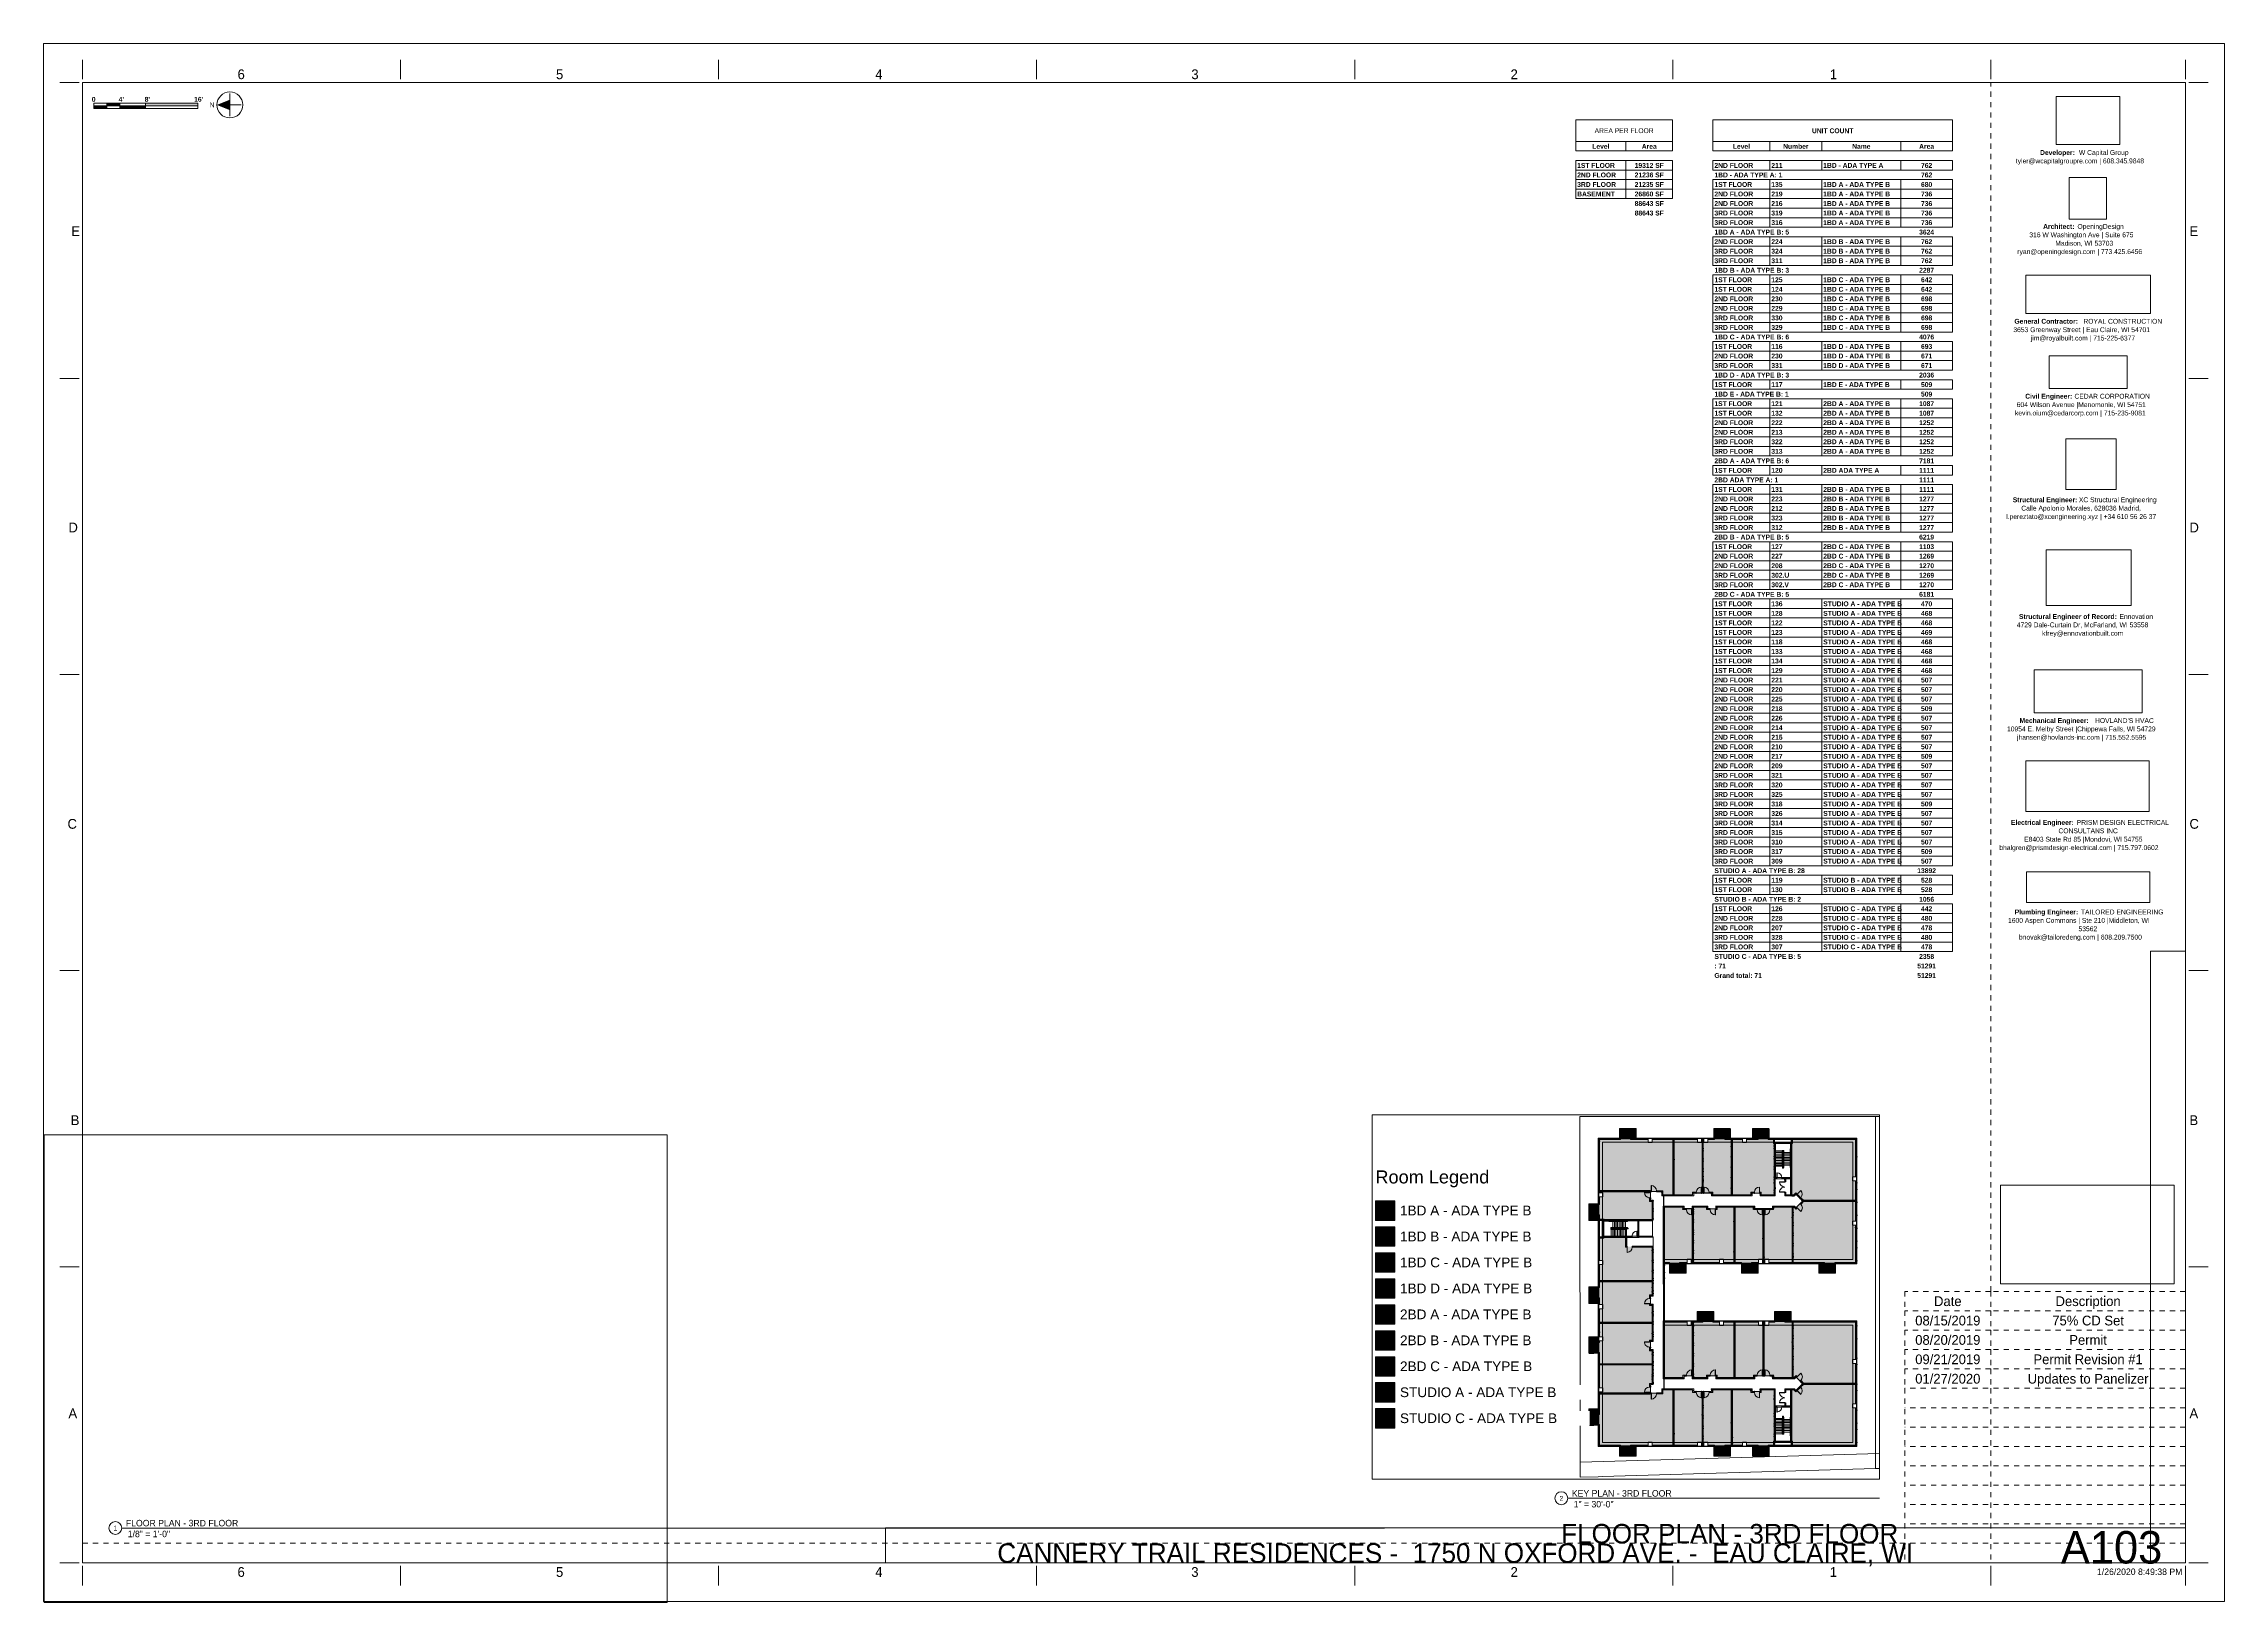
# Paper-space layout 'Layout1' of a CAD drawing. Header units: inches. Extents: x 0 to 42, y 0 to 30.
# The model-space entities are those that its viewports show. They can reach past a viewport. Long polylines and large blocks are cut down to what shows.
import ezdxf

# ---------------------------------------------------------------- set-up
doc = ezdxf.new("R2010")
doc.units = ezdxf.units.IN
doc.header["$MEASUREMENT"] = 0
for name, pattern in [('Dash', [0.25, 0.125, -0.125]), ('Dash 1_16_', [0.125, 0.0625, -0.0625]), ('Dot 1_32_', [0.03125, 0, -0.03125]), ('Double Dash 3_8_', [1, 0.375, -0.125, 0.125, -0.125, 0.125, -0.125]), ('Overhead 1_16_', [0.101562, 0.0625, -0.039062])]:
    doc.linetypes.add(name, pattern=pattern)
for name, color, linetype, lineweight in [('0-1', 7, 'Continuous', 5), ('0-2', 7, 'Continuous', 9), ('0-3', 250, 'Double Dash 3_8_', 15), ('A-ANNO-NOTE', 131, 'Continuous', 9), ('A-AREA-1', 32, 'Continuous', 25), ('A-AREA-PATT-1', 254, 'Continuous', 9), ('A-AREA-PATT-2', 9, 'Continuous', 9), ('A-AREA-PATT-3', 143, 'Continuous', 9), ('A-AREA-PATT-4', 153, 'Continuous', 9), ('A-AREA-PATT-5', 233, 'Continuous', 9), ('A-AREA-PATT-6', 145, 'Continuous', 9), ('A-AREA-PATT-7', 8, 'Continuous', 9), ('A-AREA-PATT-8', 83, 'Continuous', 9), ('A-DETL', 90, 'Dot 1_32_', 13), ('A-DETL-GENF', 92, 'Continuous', 9), ('A-DETL-GENF-1', 7, 'Continuous', 9), ('A-DETL-GENF-HDLN-1', 7, 'Dash', 9), ('A-DETL-GENF-HDLN-2', 1, 'Continuous', 9), ('A-DOOR', 31, 'Continuous', 9), ('A-DOOR-1', 7, 'Continuous', 9), ('A-DOOR-FRAM', 31, 'Continuous', 9), ('A-DOOR-FRAM-1', 7, 'Continuous', 9), ('A-FLOR-1', 7, 'Continuous', 9), ('A-FLOR-HRAL-1', 7, 'Continuous', 9), ('A-FLOR-PATT-1', 252, 'Continuous', 9), ('A-GENM-1', 7, 'Continuous', 9), ('A-GLAZ', 151, 'Continuous', 9), ('A-GLAZ-1', 7, 'Continuous', 9), ('A-GLAZ-CWMG', 51, 'Continuous', 9), ('A-GLAZ-CWMG-1', 7, 'Continuous', 9), ('A-GLAZ-CWMG-2', 252, 'Continuous', 9), ('A-WALL', 113, 'Continuous', 9), ('A-WALL-1', 7, 'Continuous', 9), ('A-WALL-PATT-1', 8, 'Continuous', 9), ('A-WALL-PATT-2', 253, 'Continuous', 9), ('A-WALL-PATT-3', 7, 'Continuous', 9), ('A-WALL-PATT-4', 252, 'Continuous', 9), ('A-WALL-PATT-5', 111, 'Continuous', 9), ('C-PROP-LINE-1', 250, 'Double Dash 3_8_', 15), ('C-PROP-LINE-2', 250, 'Dash 1_16_', 15), ('E-FIRE', 2, 'Continuous', 9), ('G-ANNO-LEGN', 5, 'Continuous', 9), ('G-ANNO-LEGN-1', 233, 'Continuous', 9), ('G-ANNO-LEGN-2', 254, 'Continuous', 9), ('G-ANNO-LEGN-3', 83, 'Continuous', 9), ('G-ANNO-LEGN-4', 8, 'Continuous', 9), ('G-ANNO-LEGN-5', 145, 'Continuous', 9), ('G-ANNO-LEGN-6', 153, 'Continuous', 9), ('G-ANNO-LEGN-7', 143, 'Continuous', 9), ('G-ANNO-LEGN-8', 9, 'Continuous', 9), ('G-ANNO-SCHD', 231, 'Continuous', 9), ('G-ANNO-TTLB', 6, 'Continuous', 9), ('G-ANNO-TTLB-MEDM', 33, 'Continuous', 20), ('I-WALL', 2, 'Continuous', 9), ('I-WALL-1', 1, 'Continuous', 5), ('I-WALL-2', 7, 'Continuous', 9), ('Q-CASE-1', 7, 'Continuous', 9), ('S-BEAM-1', 7, 'Continuous', 9), ('S-FNDN-1', 7, 'Continuous', 9), ('S-STRS-1', 7, 'Continuous', 9), ('S-STRS-2', 7, 'Overhead 1_16_', 9)]:
    doc.layers.add(name, color=color, linetype=linetype, lineweight=lineweight)
doc.layers.add('G-ANNO-NPLT', color=191, linetype='Continuous', plot=False)
doc.styles.add('Arial', font='arial.ttf', dxfattribs={"height": 90})
doc.styles.add('Arial_1', font='arial.ttf', dxfattribs={"height": 67.5})
doc.styles.add('Arial_2', font='arial.ttf', dxfattribs={"height": 0.09375})
doc.styles.add('Century Gothic', font='ufonts.com_century-gothic.ttf', dxfattribs={"height": 0.1875})
doc.styles.add('Century Gothic_1', font='ufonts.com_century-gothic.ttf', dxfattribs={"height": 0.09375})
doc.styles.add('Century Gothic_2', font='ufonts.com_century-gothic.ttf', dxfattribs={"height": 0.125})
doc.styles.add('Century Gothic_3', font='ufonts.com_century-gothic.ttf', dxfattribs={"height": 0.625})
doc.styles.add('Century Gothic_4', font='ufonts.com_century-gothic.ttf', dxfattribs={"height": 0.375})
doc.styles.add('Century Gothic_B', font='GOTHICB.TTF', dxfattribs={"height": 0.09375})
picture_1 = doc.add_image_def('image1.jpg', size_in_pixel=(1176, 668))
picture_2 = doc.add_image_def('image2.jpg', size_in_pixel=(2440, 1006))
picture_3 = doc.add_image_def('image3.jpg', size_in_pixel=(785, 514))
picture_4 = doc.add_image_def('image4.png', size_in_pixel=(300, 300))
picture_5 = doc.add_image_def('image5.jpg', size_in_pixel=(336, 83))
picture_6 = doc.add_image_def('image6.jpg', size_in_pixel=(278, 110))
picture_7 = doc.add_image_def('image7.jpg', size_in_pixel=(302, 126))
picture_8 = doc.add_image_def('image8.jpg', size_in_pixel=(261, 80))
picture_9 = doc.add_image_def('image9.jpg', size_in_pixel=(344, 261))
picture_10 = doc.add_image_def('image10.jpg', size_in_pixel=(547, 610))
picture_11 = doc.add_image_def('image11.jpg', size_in_pixel=(95, 1663))
picture_12 = doc.add_image_def('image12.jpg', size_in_pixel=(3536, 95))
pattern_1 = [(0, (0, 0), (115.2, 28.8), [4.752, -81.648, 4.752, -81.648, -460.8]), (0, (0, 0), (115.2, 28.8), [-172.8, 4.752, -168.048, 4.752, -81.648, -201.6]), (0, (0, 0), (115.2, 28.8), [-432, 4.752, -52.848, 4.752, -139.248]), (120, (43.2, 14.4), (-82.54153, 85.366127), [4.752, -81.648, 4.752, -81.648, -460.8]), (120, (43.2, 14.4), (-82.54153, 85.366127), [-172.8, 4.752, -168.048, 4.752, -81.648, -201.6]), (120, (43.2, 14.4), (-82.54153, 85.366127), [-432, 4.752, -52.848, 4.752, -139.248]), (240, (57.6, 72), (-32.65847, -114.166127), [4.752, -81.648, 4.752, -81.648, -460.8]), (240, (57.6, 72), (-32.65847, -114.166127), [-172.8, 4.752, -168.048, 4.752, -81.648, -201.6]), (240, (57.6, 72), (-32.65847, -114.166127), [-432, 4.752, -52.848, 4.752, -139.248])]
pattern_2 = [(216.87, (36, 90), (269.999678, 180.000482), [45, -405]), (206.565, (90, 63), (-90.00047, -89.99987), [100.623, -100.623]), (198.435, (90, 18), (-179.999294, -90.00048), [56.921, -227.684])]
pattern_3 = [(0, (0, 0), (0, 33.75), []), (90, (0, 0), (-33.75, 2e-15), [])]
pattern_4 = [(0, (0, 0), (0, 17.993), []), (315, (0, 0), (17.993039, 0), [25.446, -25.446]), (45, (0, 0), (17.993039, 0), [25.446, -25.446])]
pattern_5 = [(161.57, (1.8, 1.8), (-14.4010124, -0.0012439), [0, -102.456, 11.376, 0]), (18.43, (-1.8, 1.8), (-14.4010124, 0.0012439), [0, -102.456, 11.376, 0]), (108.43, (1.8, 1.8), (7.1973965, -36.003153), [34.146, -79.686]), (71.57, (-1.8, 1.8), (7.1973965, 36.003153), [34.146, -79.686])]
pattern_6 = [(45, (0, 0), (-35.63818, 35.63818), []), (45, (0, 54), (-35.63818, 35.63818), [])]
pattern_7 = [(216.87, (23.99, 59.976), (179.927986, 119.952721), [29.988, -269.892]), (206.565, (59.976, 41.983), (-59.97587, -59.97576), [67.055, -67.055]), (198.435, (59.976, 11.995), (-119.95241, -59.976181), [37.932, -151.729])]
pattern_8 = [(45, (0, 0), (-31.8198, 31.8198), []), (135, (0, 0), (-31.8198, -31.8198), [])]
pattern_9 = [(0, (3869.27, 0), (115.2, 28.8), [4.752, -81.648, 4.752, -81.648, -460.8]), (0, (3869.27, 0), (115.2, 28.8), [-172.8, 4.752, -168.048, 4.752, -81.648, -201.6]), (0, (3869.27, 0), (115.2, 28.8), [-432, 4.752, -52.848, 4.752, -139.248]), (120, (3912.47, 14.4), (-82.54153, 85.366127), [4.752, -81.648, 4.752, -81.648, -460.8]), (120, (3912.47, 14.4), (-82.54153, 85.366127), [-172.8, 4.752, -168.048, 4.752, -81.648, -201.6]), (120, (3912.47, 14.4), (-82.54153, 85.366127), [-432, 4.752, -52.848, 4.752, -139.248]), (240, (3926.87, 72), (-32.65847, -114.166127), [4.752, -81.648, 4.752, -81.648, -460.8]), (240, (3926.87, 72), (-32.65847, -114.166127), [-172.8, 4.752, -168.048, 4.752, -81.648, -201.6]), (240, (3926.87, 72), (-32.65847, -114.166127), [-432, 4.752, -52.848, 4.752, -139.248])]
pattern_10 = [(161.57, (3871.0695, 1.8), (-14.4010124, -0.0012439), [0, -102.456, 11.376, 0]), (18.43, (3867.4695, 1.8), (-14.4010124, 0.0012439), [0, -102.456, 11.376, 0]), (108.43, (3871.0695, 1.8), (7.1973965, -36.003153), [34.146, -79.686]), (71.57, (3867.4695, 1.8), (7.1973965, 36.003153), [34.146, -79.686])]
pattern_11 = [(45, (3869.27, 0), (-35.63818, 35.63818), []), (45, (3869.27, 54), (-35.63818, 35.63818), [])]

# ---------------------------------------------------------------- blocks, each defined once
blk = doc.blocks.new('OD Title Block - 30x42 - CDs - one-598439-FLOOR PLAN - 3RD FLOOR')
at = {"layer": 'G-ANNO-TTLB'}
for p, q in [((-0.01, 30.014), (41.99, 30.014)), ((-0.01, 0.014), (-0.01, 30.014)), ((41.99, 0.014), (41.99, 30.014)), ((-0.01, 0.014), (41.99, 0.014))]:
    blk.add_line(p, q, dxfattribs=at)
at = {"layer": 'G-ANNO-TTLB', "linetype": 'Dot 1_32_', "lineweight": 13}
for p, q in [((37.49, 5.989), (37.49, 29.264)), ((0.74, 1.137), (35.905, 1.137))]:
    blk.add_line(p, q, dxfattribs=at)
at = {"layer": 'G-ANNO-TTLB-MEDM'}
for p, q in [((0.74, 29.326), (0.74, 29.701)), ((6.865, 29.326), (6.865, 29.701)), ((12.99, 29.326), (12.99, 29.701)), ((19.115, 29.326), (19.115, 29.701)), ((25.24, 29.326), (25.24, 29.701)), ((31.365, 29.326), (31.365, 29.701)), ((37.49, 29.326), (37.49, 29.701)), ((41.24, 29.326), (41.24, 29.701)), ((0.677, 29.264), (0.302, 29.264)), ((0.74, 29.264), (41.24, 29.264)), ((0.74, 29.264), (0.74, 0.764)), ((41.24, 29.264), (41.24, 0.764)), ((41.302, 29.264), (41.677, 29.264)), ((0.677, 23.564), (0.302, 23.564)), ((41.302, 23.564), (41.677, 23.564)), ((0.677, 17.864), (0.302, 17.864)), ((41.302, 17.864), (41.677, 17.864)), ((0.677, 12.164), (0.302, 12.164)), ((41.302, 12.164), (41.677, 12.164)), ((0.677, 6.464), (0.302, 6.464)), ((41.302, 6.464), (41.677, 6.464)), ((0.677, 0.764), (0.302, 0.764)), ((0.74, 0.764), (41.24, 0.764)), ((0.74, 0.701), (0.74, 0.326)), ((6.865, 0.701), (6.865, 0.326)), ((12.99, 0.701), (12.99, 0.326)), ((19.115, 0.701), (19.115, 0.326)), ((25.24, 0.701), (25.24, 0.326)), ((31.365, 0.701), (31.365, 0.326)), ((37.49, 0.701), (37.49, 0.326)), ((41.24, 0.701), (41.24, 0.326)), ((41.302, 0.764), (41.677, 0.764))]:
    blk.add_line(p, q, dxfattribs=at)
at = {"layer": 'G-ANNO-TTLB', "attachment_point": 1}
for s, insert, char_height, width, style in [('6', (3.725, 29.517), 0.188, 0.17675, 'Century Gothic'), ('5', (9.858, 29.517), 0.188, 0.17675, 'Century Gothic'), ('4', (16.007, 29.517), 0.188, 0.17675, 'Century Gothic'), ('3', (22.094, 29.517), 0.188, 0.17675, 'Century Gothic'), ('2', (28.242, 29.517), 0.188, 0.17675, 'Century Gothic'), ('1', (34.391, 29.517), 0.188, 0.17675, 'Century Gothic'), ('tyler@wcapitalgroupre.com | 608.345.9848', (37.974, 27.802), 0.09375, 3.36141, 'Century Gothic_1'), ('Developer: ', (38.44, 27.964), 0.09375, 0.90584, 'Century Gothic_B'), ('W Capital Group', (39.188, 27.964), 0.09375, 1.32878, 'Century Gothic_1'), ('E', (0.523, 26.497), 0.188, 0.17044, 'Century Gothic'), ('Architect: ', (38.499, 26.54), 0.09375, 0.80169, 'Century Gothic_B'), ('OpeningDesign', (39.16, 26.54), 0.09375, 1.212, 'Century Gothic_1'), ('E', (41.317, 26.497), 0.188, 0.17044, 'Century Gothic'), ('ryan@openingdesign.com | 773.425.6456', (38.002, 26.056), 0.09375, 3.21937, 'Century Gothic_1'), ('316 W Washington Ave | Suite 675', (38.233, 26.379), 0.09375, 2.65756, 'Century Gothic_1'), ('Madison, WI 53703', (38.733, 26.217), 0.09375, 1.44556, 'Century Gothic_1'), ('3653 Greenway Street | Eau Claire, WI 54701', (37.925, 24.552), 0.09375, 3.4845, 'Century Gothic_1'), ('General Contractor: ', (37.946, 24.714), 0.09375, 1.60969, 'Century Gothic_B'), ('jim@royalbuilt.com | 715-225-6377', (38.263, 24.391), 0.09375, 2.66387, 'Century Gothic_1'), ('ROYAL CONSTRUCTION', (39.274, 24.714), 0.09375, 1.82116, 'Century Gothic_1'), ('604 Wilson Avenue |Menomonie, WI 54751', (37.99, 23.109), 0.09375, 3.32669, 'Century Gothic_1'), ('Civil Engineer: ', (38.154, 23.271), 0.09375, 1.14888, 'Century Gothic_B'), ('CEDAR CORPORATION', (39.102, 23.271), 0.09375, 1.78012, 'Century Gothic_1'), ('kevin.oium@cedarcorp.com | 715-235-9081', (37.956, 22.948), 0.09375, 3.40559, 'Century Gothic_1'), ('Structural Engineer: ', (37.914, 21.277), 0.09375, 1.54341, 'Century Gothic_B'), ('Calle Apolonio Morales, 628036 Madrid, ', (38.078, 21.116), 0.09375, 3.15309, 'Century Gothic_1'), ('XC Structural Engineering', (39.188, 21.277), 0.09375, 1.96319, 'Century Gothic_1'), ('D', (0.468, 20.791), 0.188, 0.23672, 'Century Gothic'), ('l.pereztato@xcengineering.xyz | +34 610 56 26 37', (37.787, 20.954), 0.09375, 3.81591, 'Century Gothic_1'), ('D', (41.317, 20.791), 0.188, 0.23672, 'Century Gothic'), ('Structural Engineer of Record: ', (38.034, 19.03), 0.09375, 2.34509, 'Century Gothic_B'), ('Ennovation', (39.969, 19.03), 0.0937, 0.87428, 'Century Gothic_1'), ('4729 Dale-Curtain Dr, McFarland, WI 53558', (37.992, 18.869), 0.09375, 3.32037, 'Century Gothic_1'), ('kfrey@ennovationbuilt.com', (38.479, 18.707), 0.09375, 2.13994, 'Century Gothic_1'), ('10954 E. Melby Street |Chippewa Falls, WI 54729', (37.803, 16.865), 0.09375, 3.77487, 'Century Gothic_1'), ('Mechanical Engineer: ', (38.045, 17.026), 0.09375, 1.76119, 'Century Gothic_B'), ("HOVLAND'S HVAC", (39.498, 17.026), 0.09375, 1.42663, 'Century Gothic_1'), ('jhansen@hovlands-inc.com | 715.552.5595', (37.996, 16.704), 0.09375, 3.31091, 'Century Gothic_1'), ('C', (0.45, 15.084), 0.188, 0.25881, 'Century Gothic'), ('Electrical Engineer: ', (37.88, 15.064), 0.09375, 1.53394, 'Century Gothic_B'), ('E8403 State Rd 85 |Mondovi, WI 54755', (38.133, 14.741), 0.09375, 2.9795, 'Century Gothic_1'), ('CONSULTANS INC', (38.794, 14.903), 0.09375, 1.37613, 'Century Gothic_1'), ('PRISM DESIGN ELECTRICAL ', (39.146, 15.064), 0.09375, 2.09891, 'Century Gothic_1'), ('C', (41.317, 15.084), 0.188, 0.25881, 'Century Gothic'), ('bhalgren@prismdesign-electrical.com | 715.797.0602', (37.656, 14.58), 0.09375, 4.13469, 'Century Gothic_1'), ('1600 Aspen Commons | Ste 210 |Middleton, WI ', (37.823, 13.178), 0.09375, 3.77172, 'Century Gothic_1'), ('Plumbing Engineer: ', (37.951, 13.34), 0.09375, 1.54656, 'Century Gothic_B'), ('TAILORED ENGINEERING', (39.227, 13.34), 0.09375, 1.87166, 'Century Gothic_1'), ('bnovak@tailoredeng.com | 608.209.7500', (38.034, 12.856), 0.09375, 3.21622, 'Century Gothic_1'), ('53562', (39.18, 13.017), 0.0937, 0.44188, 'Century Gothic_1'), ('B', (0.512, 9.378), 0.188, 0.18306, 'Century Gothic'), ('B', (41.317, 9.378), 0.188, 0.18306, 'Century Gothic'), ('A', (0.468, 3.734), 0.188, 0.23672, 'Century Gothic'), ('A', (41.317, 3.734), 0.188, 0.23672, 'Century Gothic'), ('6', (3.724, 0.679), 0.188, 0.17675, 'Century Gothic'), ('5', (9.858, 0.679), 0.188, 0.17675, 'Century Gothic'), ('4', (16.007, 0.679), 0.188, 0.17675, 'Century Gothic'), ('3', (22.093, 0.679), 0.188, 0.17675, 'Century Gothic'), ('2', (28.242, 0.679), 0.188, 0.17675, 'Century Gothic'), ('1', (34.39, 0.679), 0.188, 0.17675, 'Century Gothic')]:
    blk.add_mtext(s, dxfattribs=dict(at, insert=insert, char_height=char_height, width=width, style=style))
at = {"layer": 'G-ANNO-TTLB'}
image = blk.add_image(picture_9, insert=(38.752, 28.068), size_in_units=(1.226, 0.93), dxfattribs=at)
image.dxf.flags = 7
image = blk.add_image(picture_10, insert=(38.999, 26.632), size_in_units=(0.719, 0.802), rotation=0, dxfattribs=at)
image.dxf.flags = 7
image = blk.add_image(picture_8, insert=(38.163, 24.818), size_in_units=(2.404, 0.737), dxfattribs=at)
image.dxf.flags = 7
image = blk.add_image(picture_7, insert=(38.612, 23.375), size_in_units=(1.506, 0.628), dxfattribs=at)
image.dxf.flags = 7
image = blk.add_image(picture_4, insert=(38.938, 21.431), size_in_units=(0.97, 0.97), dxfattribs=at)
image.dxf.flags = 7
image = blk.add_image(picture_3, insert=(38.558, 19.194), size_in_units=(1.638, 1.072), dxfattribs=at)
image.dxf.flags = 7
image = blk.add_image(picture_6, insert=(38.326, 17.131), size_in_units=(2.077, 0.822), dxfattribs=at)
image.dxf.flags = 7
image = blk.add_image(picture_2, insert=(38.167, 15.226), size_in_units=(2.376, 0.98), dxfattribs=at)
image.dxf.flags = 7
image = blk.add_image(picture_5, insert=(38.179, 13.479), size_in_units=(2.372, 0.586), dxfattribs=at)
image.dxf.flags = 7
image = blk.add_image(picture_11, insert=(40.567, 0.764), size_in_units=(0.673, 11.775), dxfattribs=at)
image.dxf.flags = 7
image = blk.add_image(picture_1, insert=(37.679, 6.133), size_in_units=(3.341, 1.898), dxfattribs=at)
image.dxf.flags = 7
image = blk.add_image(picture_12, insert=(16.203, 0.764), size_in_units=(25.037, 0.673), dxfattribs=at)
image.dxf.flags = 7
blk = doc.blocks.new('Viewport - All On-568496-FLOOR PLAN - 3RD FLOOR')
at = {"layer": 'G-ANNO-TTLB'}
for start, end in [(360, 180), (180, 360)]:
    blk.add_arc((-0.125, 0), 0.125, start, end, dxfattribs=at)
blk = doc.blocks.new('Graphic Scale - 1-8-605179-FLOOR PLAN - 3RD FLOOR')
at = {"layer": 'A-ANNO-NOTE'}
for points in [[(-1.756, 0), (-1.756, -0.049), (-2.006, -0.049), (-2.006, 0)], [(-1.506, 0.049), (-1.506, 0), (-1.756, 0), (-1.756, 0.049)], [(0, 0.049), (0, 0), (-1.006, 0), (-1.006, 0.049)], [(-1.006, 0), (-1.006, -0.049), (-1.506, -0.049), (-1.506, 0)]]:
    blk.add_hatch(color=256, dxfattribs=at).paths.add_polyline_path(points, flags=0)
for p, q in [((-2.006, 0.049), (0, 0.049)), ((-2.006, -0.049), (-2.006, 0.049)), ((-2.006, 0), (0, 0)), ((-1.756, 0.049), (-1.756, -0.049)), ((-1.506, 0.049), (-1.506, -0.049)), ((-1.006, -0.049), (-1.006, 0.049)), ((0, 0.049), (0, -0.049)), ((-2.006, -0.049), (0, -0.049))]:
    blk.add_line(p, q, dxfattribs=at)
at = {"layer": 'A-ANNO-NOTE', "attachment_point": 1, "style": 'Century Gothic_B'}
for s, insert, char_height, width in [('\\fCentury Gothic|b1|i0|c0|p34|;0', (-2.043, 0.173), 0.09375, 0.09153), ("4'", (-1.525, 0.173), 0.0937, 0.12625), ("8'", (-1.025, 0.173), 0.0937, 0.12625), ("16'", (-0.073, 0.173), 0.0937, 0.21778)]:
    blk.add_mtext(s, dxfattribs=dict(at, insert=insert, char_height=char_height, width=width))
blk = doc.blocks.new('North Arrow - Left-530765-FLOOR PLAN - 3RD FLOOR')
at = {"layer": 'A-ANNO-NOTE'}
blk.add_hatch(color=256, dxfattribs=at).paths.add_polyline_path([(-0.25, 0), (0, 0.101), (0, -0.101)], flags=0)
for p, q in [((-0.219, 0), (0.219, 0)), ((0, 0.219), (0, -0.219))]:
    blk.add_line(p, q, dxfattribs=at)
blk.add_circle((0, 0), 0.25, dxfattribs=at)
at = {"layer": 'A-ANNO-NOTE', "insert": (-0.39, 0.047), "char_height": 0.0937, "width": 0.09784, "attachment_point": 1, "style": 'Arial_2'}
blk.add_mtext('N', dxfattribs=at)
blk = doc.blocks.new('Window-Double_Hung-Marvin-Essential - ESDH3066 - 3rd floor-3357211-KEY PLAN - 3RD FLOOR')
at = {"layer": 'A-DETL-GENF-HDLN-1'}
blk.add_line((16.104, 4.217), (-16.504, 4.217), dxfattribs=at)
at = {"layer": 'A-DETL-GENF-HDLN-2'}
for p, q in [((-17.75, 4.281), (-17.162, 4.281)), ((-17.75, 4.281), (-17.75, 1.187)), ((-17.083, 3.873), (-17.162, 4.281)), ((-16.855, 4.248), (-16.855, 3.873)), ((-16.298, 4.248), (-16.855, 4.248)), ((-16.298, 4.015), (-16.298, 4.248)), ((-16.176, 4.015), (-16.298, 4.015)), ((-16.194, 3.966), (-16.104, 3.966)), ((-16.194, 3.873), (-16.194, 3.966)), ((-16.176, 4.217), (-16.104, 4.217)), ((-16.176, 4.217), (-16.176, 4.015)), ((-16.104, 3.966), (-16.104, 4.217)), ((16.176, 4.217), (16.104, 4.217)), ((16.104, 3.966), (16.104, 4.217)), ((16.194, 3.966), (16.104, 3.966)), ((16.176, 4.217), (16.176, 4.015)), ((16.176, 4.015), (16.298, 4.015)), ((16.194, 3.873), (16.194, 3.966)), ((16.298, 4.015), (16.298, 4.248)), ((16.298, 4.248), (16.855, 4.248)), ((16.855, 4.248), (16.855, 3.873)), ((17.083, 3.873), (17.162, 4.281)), ((17.75, 4.281), (17.162, 4.281)), ((17.75, 4.281), (17.75, 1.187)), ((-17.083, 3.873), (-16.194, 3.873)), ((-16.375, 3.773), (-16.719, 3.773)), ((-16.719, 3.773), (-16.719, 1.187)), ((-15.342, 3.687), (-16.563, 3.687)), ((-16.563, 2.75), (-16.563, 3.687)), ((-16.375, 3.873), (-16.375, 3.773)), ((-15.937, 2.867), (-15.937, 3.586)), ((-15.937, 3.586), (-15.281, 3.586)), ((-15.843, 2.883), (-15.843, 3.572)), ((-15.54, 3.01), (-15.54, 3.447)), ((-15.342, 3.687), (-15.281, 3.627)), ((-15.281, 3.586), (-15.281, 3.627)), ((15.342, 3.687), (15.281, 3.627)), ((15.281, 3.586), (15.281, 3.627)), ((15.937, 3.586), (15.281, 3.586)), ((15.342, 3.687), (16.562, 3.687)), ((15.54, 3.01), (15.54, 3.447)), ((15.843, 2.883), (15.843, 3.572)), ((15.937, 2.867), (15.937, 3.586)), ((17.083, 3.873), (16.194, 3.873)), ((16.375, 3.873), (16.375, 3.773)), ((16.375, 3.773), (16.719, 3.773)), ((16.562, 2.75), (16.562, 3.687)), ((16.719, 3.773), (16.719, 1.187)), ((-19.25, 3.233), (-19.25, 3.187)), ((-17.75, 3.233), (-19.25, 3.233)), ((-19.25, 3.187), (-17.9, 3.187)), ((-17.9, 3.187), (-17.9, 3.078)), ((-17.9, 3.078), (-17.75, 3.078)), ((-15.281, 2.867), (-15.937, 2.867)), ((-15.342, 2.75), (-15.281, 2.811)), ((-15.281, 2.811), (-15.281, 2.867)), ((15.281, 2.811), (15.281, 2.867)), ((15.281, 2.867), (15.937, 2.867)), ((15.342, 2.75), (15.281, 2.811)), ((17.75, 3.233), (19.25, 3.233)), ((17.9, 3.078), (17.75, 3.078)), ((17.9, 3.187), (17.9, 3.078)), ((19.25, 3.187), (17.9, 3.187)), ((19.25, 3.233), (19.25, 3.187)), ((-16.563, 2.75), (-15.342, 2.75)), ((-15.342, 2.469), (-16.563, 2.469)), ((-16.563, 1.531), (-16.563, 2.469)), ((-15.937, 1.649), (-15.937, 2.367)), ((-15.937, 2.367), (-15.281, 2.367)), ((-15.843, 1.665), (-15.843, 2.353)), ((-15.342, 2.469), (-15.281, 2.408)), ((-15.281, 2.367), (-15.281, 2.408)), ((15.342, 2.469), (15.281, 2.408)), ((15.281, 2.367), (15.281, 2.408)), ((15.937, 2.367), (15.281, 2.367)), ((16.562, 2.75), (15.342, 2.75)), ((15.342, 2.469), (16.562, 2.469)), ((15.843, 1.665), (15.843, 2.353)), ((15.937, 1.649), (15.937, 2.367)), ((16.562, 1.531), (16.562, 2.469)), ((-15.54, 1.791), (-15.54, 2.228)), ((15.54, 1.791), (15.54, 2.228)), ((-16.719, 1.187), (-17.75, 1.187)), ((-17.125, 1.156), (-17.125, -4.187)), ((-16.563, 1.531), (-15.342, 1.531)), ((-15.281, 1.649), (-15.937, 1.649)), ((-15.342, 1.531), (-15.281, 1.592)), ((-15.281, 1.592), (-15.281, 1.649)), ((15.281, 1.592), (15.281, 1.649)), ((15.281, 1.649), (15.937, 1.649)), ((15.342, 1.531), (15.281, 1.592)), ((16.562, 1.531), (15.342, 1.531)), ((16.719, 1.187), (17.75, 1.187)), ((17.125, -4.187), (17.125, 1.156)), ((-17.125, -4.187), (-17.75, -4.187)), ((17.125, -4.187), (17.75, -4.187))]:
    blk.add_line(p, q, dxfattribs=at)
at = {"layer": 'A-GLAZ'}
for p, q in [((15.843, 3.572), (-15.843, 3.572)), ((15.843, 3.447), (-15.843, 3.447)), ((15.843, 3.01), (-15.843, 3.01)), ((15.843, 2.883), (-15.843, 2.883)), ((15.843, 2.353), (-15.843, 2.353)), ((15.843, 2.228), (-15.843, 2.228)), ((15.843, 1.791), (-15.843, 1.791)), ((15.843, 1.665), (-15.843, 1.665))]:
    blk.add_line(p, q, dxfattribs=at)
at = {"layer": 'A-GLAZ-1'}
for p, q in [((17.75, 4.281), (-17.75, 4.281)), ((-17.75, 4.281), (-17.75, 1.187)), ((17.75, 1.187), (17.75, 4.281)), ((20.398, 4.25), (17.75, 4.25)), ((17.75, 4.187), (20.398, 4.187)), ((20.398, 4.187), (20.398, 4.25)), ((-17.75, 1.187), (17.75, 1.187)), ((-17.75, 1.156), (-17.75, -4.187)), ((17.75, -4.187), (17.75, 1.156)), ((-17.75, -4.187), (17.75, -4.187))]:
    blk.add_line(p, q, dxfattribs=at)
blk = doc.blocks.new('Door-Sliding-Marvin-2_Panel_Patio_Door-Essential - MARVIN ESSENTIAL SLIDING - 6_-0_X6_-10_ - 3RD FLOOR-3344871-KEY PLAN - 3RD FLOOR')
at = {"layer": 'A-DETL-GENF'}
for p, q in [((-35.75, 4.188), (-35.063, 4.188)), ((-35.75, 0.219), (-35.75, 4.188)), ((-35.063, 4.188), (-35.063, 0.219)), ((35.062, 4.188), (35.75, 4.188)), ((35.062, 0.219), (35.062, 4.188)), ((35.75, 4.188), (35.75, 0.219)), ((-35.063, 0.219), (-35.75, 0.219)), ((-35.75, 0.187), (-34.25, 0.187)), ((-35.75, -4.281), (-35.75, 0.187)), ((-34.25, 0.187), (-34.25, -0.104)), ((35.75, 0.219), (35.062, 0.219)), ((-35.5, -0.25), (-34.389, -0.25)), ((-35.5, -1.625), (-35.5, -0.25)), ((-34.389, -0.25), (-34.25, -0.104)), ((-35.5, -1.625), (-34.25, -1.625)), ((-34.25, -1.625), (-34.25, -1.938)), ((-32.406, -1.938), (-34.813, -1.938)), ((-34.813, -1.938), (-34.813, -3.188)), ((-33.094, -2.125), (-32.344, -2.125)), ((-33.094, -2.875), (-33.094, -2.125)), ((-32.978, -2.271), (-32.978, -2.125)), ((-32.344, -2), (-32.406, -1.938)), ((-32.344, -2.125), (-32.344, -2)), ((-32.978, -2.724), (-32.978, -2.875)), ((-37.249, -3.188), (-37.249, -3.233)), ((-35.905, -3.188), (-37.249, -3.188)), ((-35.75, -3.233), (-37.249, -3.233)), ((-35.75, -3.078), (-35.905, -3.078)), ((-35.905, -3.188), (-35.905, -3.078)), ((-34.25, -3.313), (-35, -3.313)), ((-35, -3.313), (-35, -4.281)), ((-34.813, -3.188), (-32.459, -3.188)), ((-34.25, -3.188), (-34.25, -3.313)), ((-32.375, -2.875), (-33.094, -2.875)), ((-32.459, -3.188), (-32.375, -2.875)), ((-35, -4.281), (-35.75, -4.281))]:
    blk.add_line(p, q, dxfattribs=at)
at = {"layer": 'A-DETL-GENF-1'}
for p, q in [((-32.87, -2.724), (-32.87, -2.271)), ((-32.613, -2.724), (-32.613, -2.271))]:
    blk.add_line(p, q, dxfattribs=at)
at = {"layer": 'A-DETL-GENF-HDLN-1'}
blk.add_line((1.755, -3.935), (33.005, -3.935), dxfattribs=at)
at = {"layer": 'A-DETL-GENF-HDLN-2'}
for p, q in [((35.75, 0.187), (34.25, 0.187)), ((34.25, 0.187), (34.25, -0.104)), ((35.75, -4.281), (35.75, 0.187)), ((1.344, -0.25), (-0.875, -0.25)), ((-0.875, -0.25), (-0.875, -1.719)), ((0.656, -0.438), (1.406, -0.438)), ((0.656, -1.188), (0.656, -0.438)), ((0.772, -0.584), (0.772, -0.438)), ((1.406, -0.313), (1.344, -0.25)), ((1.406, -0.438), (1.406, -0.313)), ((32.406, -0.313), (32.469, -0.25)), ((32.406, -0.438), (32.406, -0.313)), ((33.156, -0.438), (32.406, -0.438)), ((32.469, -0.25), (34.844, -0.25)), ((33.041, -0.584), (33.041, -0.438)), ((33.156, -1.188), (33.156, -0.438)), ((34.389, -0.25), (34.25, -0.104)), ((35.5, -0.25), (34.389, -0.25)), ((34.844, -0.25), (34.844, -1.5)), ((35.5, -1.625), (35.5, -0.25)), ((0.772, -1.036), (0.772, -1.188)), ((0.88, -1.036), (0.88, -0.584)), ((1.137, -1.036), (1.137, -0.584)), ((32.675, -1.036), (32.675, -0.584)), ((32.933, -1.036), (32.933, -0.584)), ((33.041, -1.036), (33.041, -1.188)), ((-0.875, -1.5), (1.291, -1.5)), ((-0.242, -1.582), (-0.432, -1.582)), ((-0.432, -1.582), (-0.432, -1.682)), ((-0.237, -1.621), (-0.244, -1.699)), ((-0.242, -1.507), (-0.242, -1.582)), ((-0.237, -1.621), (0.875, -1.718)), ((1.375, -1.188), (0.656, -1.188)), ((1.291, -1.5), (1.375, -1.188)), ((32.521, -1.5), (32.437, -1.188)), ((32.437, -1.188), (33.156, -1.188)), ((34.844, -1.5), (32.521, -1.5)), ((35.5, -1.625), (34.25, -1.625)), ((34.25, -1.625), (34.25, -1.938)), ((-1.406, -2), (-1.344, -1.938)), ((-1.406, -2.125), (-1.406, -2)), ((-0.656, -2.125), (-1.406, -2.125)), ((-1.344, -1.938), (0.875, -1.938)), ((0.237, -1.816), (-0.875, -1.719)), ((-0.772, -2.271), (-0.772, -2.125)), ((-0.656, -2.875), (-0.656, -2.125)), ((-0.432, -1.682), (0.432, -1.758)), ((0.237, -1.816), (0.244, -1.741)), ((0.242, -1.856), (0.432, -1.856)), ((0.242, -1.931), (0.242, -1.856)), ((0.432, -1.856), (0.432, -1.758)), ((0.875, -1.718), (0.875, -3.188)), ((34.812, -1.938), (34.25, -1.938)), ((34.812, -1.938), (34.812, -3.188)), ((-32.87, -2.724), (-32.87, -2.271)), ((-32.613, -2.724), (-32.613, -2.271)), ((-1.137, -2.724), (-1.137, -2.271)), ((-0.88, -2.724), (-0.88, -2.271)), ((-0.772, -2.724), (-0.772, -2.875)), ((-1.291, -3.188), (-1.375, -2.875)), ((-1.375, -2.875), (-0.656, -2.875)), ((0.875, -3.188), (-1.291, -3.188)), ((34.812, -3.188), (34.25, -3.188)), ((34.25, -3.188), (34.25, -3.313)), ((34.25, -3.313), (35, -3.313)), ((35, -3.313), (35, -4.281)), ((35.75, -3.078), (35.905, -3.078)), ((35.75, -3.233), (37.249, -3.233)), ((35.905, -3.188), (35.905, -3.078)), ((35.905, -3.188), (37.249, -3.188)), ((37.249, -3.188), (37.249, -3.233)), ((-0.24, -4.051), (-0.24, -3.531)), ((-0.24, -3.531), (1.51, -3.531)), ((1.51, -3.531), (1.51, -3.654)), ((1.51, -3.654), (1.755, -3.654)), ((1.51, -3.694), (1.51, -4.051)), ((1.715, -3.694), (1.51, -3.694)), ((1.645, -3.83), (1.645, -3.935)), ((1.645, -3.83), (1.715, -3.83)), ((1.715, -3.83), (1.715, -3.694)), ((1.755, -3.654), (1.755, -3.935)), ((33.25, -3.654), (33.005, -3.654)), ((33.005, -3.654), (33.005, -3.935)), ((33.045, -3.694), (33.25, -3.694)), ((33.045, -3.83), (33.045, -3.694)), ((33.115, -3.83), (33.045, -3.83)), ((33.115, -3.83), (33.115, -3.935)), ((33.25, -3.531), (33.25, -3.654)), ((35, -3.531), (33.25, -3.531)), ((33.25, -3.694), (33.25, -4.051)), ((0.342, -4.051), (-0.24, -4.051)), ((0.602, -4.363), (0.342, -4.051)), ((1.354, -4.363), (0.602, -4.363)), ((1.354, -4.051), (1.51, -4.051)), ((1.354, -4.051), (1.354, -4.363)), ((1.755, -3.935), (1.645, -3.935)), ((33.005, -3.935), (33.115, -3.935)), ((33.406, -4.051), (33.25, -4.051)), ((33.406, -4.051), (33.406, -4.363)), ((33.406, -4.363), (34.158, -4.363)), ((34.158, -4.363), (34.418, -4.051)), ((34.418, -4.051), (35, -4.051)), ((35, -4.281), (35.75, -4.281))]:
    blk.add_line(p, q, dxfattribs=at)
at = {"layer": 'A-DOOR'}
for p, q in [((0.772, -0.438), (33.041, -0.438)), ((0.772, -0.584), (33.041, -0.584)), ((0.772, -1.036), (33.041, -1.036)), ((0.772, -1.188), (33.041, -1.188)), ((-32.978, -2.125), (-0.772, -2.125)), ((-32.978, -2.271), (-0.772, -2.271)), ((-32.978, -2.724), (-0.772, -2.724)), ((-32.978, -2.875), (-0.772, -2.875))]:
    blk.add_line(p, q, dxfattribs=at)
at = {"layer": 'A-DOOR-1'}
for p, q in [((-40.676, -4.25), (-40.676, -4.187)), ((-35.75, -4.25), (-40.676, -4.25))]:
    blk.add_line(p, q, dxfattribs=at)
at = {"layer": 'A-DOOR-FRAM-1'}
for p, q in [((-35.75, 0.187), (35.75, 0.187)), ((-35.75, -4.281), (-35.75, 0.187)), ((35.75, 0.187), (35.75, -4.281)), ((35.75, -4.281), (-35.75, -4.281))]:
    blk.add_line(p, q, dxfattribs=at)
blk = doc.blocks.new('Door-Sliding-Marvin-2_Panel_Patio_Door-Essential - MARVIN ESSENTIAL SLIDING - 6_-0_X6_-10_ - 3RD FLOOR-3344819-KEY PLAN - 3RD FLOOR')
at = {"layer": 'A-DETL-GENF'}
for p, q in [((-35, 4.281), (-35.75, 4.281)), ((-35.75, 4.281), (-35.75, -0.188)), ((-35, 3.313), (-35, 4.281)), ((-37.249, 3.187), (-37.249, 3.233)), ((-35.75, 3.233), (-37.249, 3.233)), ((-35.905, 3.187), (-37.249, 3.187)), ((-35.905, 3.187), (-35.905, 3.078)), ((-35.75, 3.078), (-35.905, 3.078)), ((-34.25, 3.313), (-35, 3.313)), ((-34.813, 3.187), (-32.459, 3.187)), ((-34.813, 1.938), (-34.813, 3.187)), ((-34.25, 3.187), (-34.25, 3.313)), ((-32.375, 2.875), (-33.094, 2.875)), ((-33.094, 2.875), (-33.094, 2.125)), ((-32.978, 2.724), (-32.978, 2.875)), ((-32.459, 3.187), (-32.375, 2.875)), ((-32.978, 2.271), (-32.978, 2.125)), ((-32.406, 1.938), (-34.813, 1.938)), ((-34.25, 1.625), (-34.25, 1.938)), ((-33.094, 2.125), (-32.344, 2.125)), ((-32.344, 2), (-32.406, 1.938)), ((-32.344, 2.125), (-32.344, 2)), ((-35.5, 1.625), (-35.5, 0.25)), ((-35.5, 1.625), (-34.25, 1.625)), ((-35.5, 0.25), (-34.389, 0.25)), ((-34.389, 0.25), (-34.25, 0.104)), ((-34.25, -0.188), (-34.25, 0.104)), ((-35.75, -0.188), (-34.25, -0.188)), ((-35.063, -0.219), (-35.75, -0.219)), ((-35.75, -0.219), (-35.75, -4.188)), ((-35.063, -4.188), (-35.063, -0.219)), ((35.062, -0.219), (35.062, -4.188)), ((35.75, -0.219), (35.062, -0.219)), ((35.75, -4.188), (35.75, -0.219)), ((-35.75, -4.188), (-35.063, -4.188)), ((35.062, -4.188), (35.75, -4.188))]:
    blk.add_line(p, q, dxfattribs=at)
at = {"layer": 'A-DETL-GENF-1'}
for p, q in [((-32.87, 2.724), (-32.87, 2.271)), ((-32.613, 2.724), (-32.613, 2.271))]:
    blk.add_line(p, q, dxfattribs=at)
at = {"layer": 'A-DETL-GENF-HDLN-1'}
blk.add_line((1.755, 3.935), (33.005, 3.935), dxfattribs=at)
at = {"layer": 'A-DETL-GENF-HDLN-2'}
for p, q in [((-0.24, 4.051), (-0.24, 3.531)), ((0.342, 4.051), (-0.24, 4.051)), ((0.602, 4.363), (0.342, 4.051)), ((1.354, 4.363), (0.602, 4.363)), ((1.354, 4.051), (1.354, 4.363)), ((1.354, 4.051), (1.51, 4.051)), ((1.51, 3.694), (1.51, 4.051)), ((1.645, 3.83), (1.645, 3.935)), ((1.755, 3.935), (1.645, 3.935)), ((1.755, 3.654), (1.755, 3.935)), ((33.005, 3.935), (33.115, 3.935)), ((33.005, 3.654), (33.005, 3.935)), ((33.115, 3.83), (33.115, 3.935)), ((33.25, 3.694), (33.25, 4.051)), ((33.406, 4.051), (33.25, 4.051)), ((33.406, 4.051), (33.406, 4.363)), ((33.406, 4.363), (34.158, 4.363)), ((34.158, 4.363), (34.418, 4.051)), ((34.418, 4.051), (35, 4.051)), ((35, 4.281), (35.75, 4.281)), ((35, 3.313), (35, 4.281)), ((35.75, 4.281), (35.75, -0.188)), ((-0.24, 3.531), (1.51, 3.531)), ((1.715, 3.694), (1.51, 3.694)), ((1.51, 3.654), (1.755, 3.654)), ((1.51, 3.531), (1.51, 3.654)), ((1.645, 3.83), (1.715, 3.83)), ((1.715, 3.83), (1.715, 3.694)), ((33.25, 3.654), (33.005, 3.654)), ((33.115, 3.83), (33.045, 3.83)), ((33.045, 3.83), (33.045, 3.694)), ((33.045, 3.694), (33.25, 3.694)), ((33.25, 3.531), (33.25, 3.654)), ((35, 3.531), (33.25, 3.531)), ((-1.291, 3.187), (-1.375, 2.875)), ((-1.375, 2.875), (-0.656, 2.875)), ((0.875, 3.187), (-1.291, 3.187)), ((-0.772, 2.724), (-0.772, 2.875)), ((-0.656, 2.875), (-0.656, 2.125)), ((0.875, 1.718), (0.875, 3.187)), ((34.25, 3.187), (34.25, 3.313)), ((34.25, 3.313), (35, 3.313)), ((34.812, 3.187), (34.25, 3.187)), ((34.812, 1.938), (34.812, 3.187)), ((35.75, 3.233), (37.249, 3.233)), ((35.75, 3.078), (35.905, 3.078)), ((35.905, 3.187), (35.905, 3.078)), ((35.905, 3.187), (37.249, 3.187)), ((37.249, 3.187), (37.249, 3.233)), ((-32.87, 2.724), (-32.87, 2.271)), ((-32.613, 2.724), (-32.613, 2.271)), ((-1.137, 2.724), (-1.137, 2.271)), ((-0.88, 2.724), (-0.88, 2.271)), ((-0.772, 2.271), (-0.772, 2.125)), ((-0.656, 2.125), (-1.406, 2.125)), ((-1.406, 2.125), (-1.406, 2)), ((-1.406, 2), (-1.344, 1.938)), ((-1.344, 1.938), (0.875, 1.938)), ((0.237, 1.816), (-0.875, 1.719)), ((-0.875, 0.25), (-0.875, 1.719)), ((-0.432, 1.682), (0.432, 1.758)), ((-0.432, 1.582), (-0.432, 1.682)), ((-0.237, 1.621), (-0.244, 1.699)), ((-0.237, 1.621), (0.875, 1.718)), ((0.237, 1.816), (0.244, 1.741)), ((0.242, 1.931), (0.242, 1.856)), ((0.242, 1.856), (0.432, 1.856)), ((0.432, 1.856), (0.432, 1.758)), ((34.812, 1.938), (34.25, 1.938)), ((34.25, 1.625), (34.25, 1.938)), ((-0.875, 1.5), (1.291, 1.5)), ((-0.242, 1.582), (-0.432, 1.582)), ((-0.242, 1.507), (-0.242, 1.582)), ((0.656, 1.187), (0.656, 0.437)), ((1.375, 1.187), (0.656, 1.187)), ((0.772, 1.036), (0.772, 1.187)), ((1.291, 1.5), (1.375, 1.187)), ((32.521, 1.5), (32.437, 1.187)), ((32.437, 1.187), (33.156, 1.187)), ((34.844, 1.5), (32.521, 1.5)), ((33.041, 1.036), (33.041, 1.187)), ((33.156, 1.187), (33.156, 0.437)), ((35.5, 1.625), (34.25, 1.625)), ((34.844, 0.25), (34.844, 1.5)), ((35.5, 1.625), (35.5, 0.25)), ((0.772, 0.584), (0.772, 0.437)), ((0.88, 1.036), (0.88, 0.584)), ((1.137, 1.036), (1.137, 0.584)), ((32.675, 1.036), (32.675, 0.584)), ((32.933, 1.036), (32.933, 0.584)), ((33.041, 0.584), (33.041, 0.437)), ((1.344, 0.25), (-0.875, 0.25)), ((0.656, 0.437), (1.406, 0.437)), ((1.406, 0.312), (1.344, 0.25)), ((1.406, 0.437), (1.406, 0.312)), ((33.156, 0.437), (32.406, 0.437)), ((32.406, 0.437), (32.406, 0.312)), ((32.406, 0.312), (32.469, 0.25)), ((32.469, 0.25), (34.844, 0.25)), ((34.389, 0.25), (34.25, 0.104)), ((34.25, -0.188), (34.25, 0.104)), ((35.5, 0.25), (34.389, 0.25)), ((35.75, -0.188), (34.25, -0.188))]:
    blk.add_line(p, q, dxfattribs=at)
at = {"layer": 'A-DOOR'}
for p, q in [((-32.978, 2.875), (-0.772, 2.875)), ((-32.978, 2.724), (-0.772, 2.724)), ((-32.978, 2.271), (-0.772, 2.271)), ((-32.978, 2.125), (-0.772, 2.125)), ((0.772, 1.187), (33.041, 1.187)), ((0.772, 1.036), (33.041, 1.036)), ((0.772, 0.584), (33.041, 0.584)), ((0.772, 0.437), (33.041, 0.437))]:
    blk.add_line(p, q, dxfattribs=at)
at = {"layer": 'A-DOOR-1'}
for p, q in [((-35.75, 4.25), (-40.676, 4.25)), ((-40.676, 4.25), (-40.676, 4.187))]:
    blk.add_line(p, q, dxfattribs=at)
at = {"layer": 'A-DOOR-FRAM-1'}
for p, q in [((35.75, 4.281), (-35.75, 4.281)), ((-35.75, 4.281), (-35.75, -0.188)), ((35.75, -0.188), (35.75, 4.281)), ((-35.75, -0.188), (35.75, -0.188))]:
    blk.add_line(p, q, dxfattribs=at)
blk = doc.blocks.new('Window-Double_Hung-Marvin-Essential - ESDH3066 - 3rd floor-V1-KEY PLAN - 3RD FLOOR')
at = {"layer": 'A-DETL-GENF-HDLN-1'}
blk.add_line((16.104, 4.217), (-16.504, 4.217), dxfattribs=at)
at = {"layer": 'A-DETL-GENF-HDLN-2'}
for p, q in [((-17.75, 4.281), (-17.162, 4.281)), ((-17.75, 4.281), (-17.75, 1.187)), ((-17.083, 3.873), (-17.162, 4.281)), ((-16.855, 4.248), (-16.855, 3.873)), ((-16.298, 4.248), (-16.855, 4.248)), ((-16.298, 4.015), (-16.298, 4.248)), ((-16.176, 4.015), (-16.298, 4.015)), ((-16.194, 3.966), (-16.104, 3.966)), ((-16.194, 3.873), (-16.194, 3.966)), ((-16.176, 4.217), (-16.104, 4.217)), ((-16.176, 4.217), (-16.176, 4.015)), ((-16.104, 3.966), (-16.104, 4.217)), ((16.176, 4.217), (16.104, 4.217)), ((16.104, 3.966), (16.104, 4.217)), ((16.194, 3.966), (16.104, 3.966)), ((16.176, 4.217), (16.176, 4.015)), ((16.176, 4.015), (16.298, 4.015)), ((16.194, 3.873), (16.194, 3.966)), ((16.298, 4.015), (16.298, 4.248)), ((16.298, 4.248), (16.855, 4.248)), ((16.855, 4.248), (16.855, 3.873)), ((17.083, 3.873), (17.162, 4.281)), ((17.75, 4.281), (17.162, 4.281)), ((17.75, 4.281), (17.75, 1.187)), ((-17.083, 3.873), (-16.194, 3.873)), ((-16.375, 3.773), (-16.719, 3.773)), ((-16.719, 3.773), (-16.719, 1.187)), ((-15.342, 3.687), (-16.563, 3.687)), ((-16.563, 2.75), (-16.563, 3.687)), ((-16.375, 3.873), (-16.375, 3.773)), ((-15.937, 2.867), (-15.937, 3.586)), ((-15.937, 3.586), (-15.281, 3.586)), ((-15.843, 2.883), (-15.843, 3.572)), ((-15.54, 3.01), (-15.54, 3.447)), ((-15.342, 3.687), (-15.281, 3.627)), ((-15.281, 3.586), (-15.281, 3.627)), ((15.342, 3.687), (15.281, 3.627)), ((15.281, 3.586), (15.281, 3.627)), ((15.937, 3.586), (15.281, 3.586)), ((15.342, 3.687), (16.562, 3.687)), ((15.54, 3.01), (15.54, 3.447)), ((15.843, 2.883), (15.843, 3.572)), ((15.937, 2.867), (15.937, 3.586)), ((17.083, 3.873), (16.194, 3.873)), ((16.375, 3.873), (16.375, 3.773)), ((16.375, 3.773), (16.719, 3.773)), ((16.562, 2.75), (16.562, 3.687)), ((16.719, 3.773), (16.719, 1.187)), ((-19.25, 3.233), (-19.25, 3.187)), ((-17.75, 3.233), (-19.25, 3.233)), ((-19.25, 3.187), (-17.9, 3.187)), ((-17.9, 3.187), (-17.9, 3.078)), ((-17.9, 3.078), (-17.75, 3.078)), ((-15.281, 2.867), (-15.937, 2.867)), ((-15.342, 2.75), (-15.281, 2.811)), ((-15.281, 2.811), (-15.281, 2.867)), ((15.281, 2.811), (15.281, 2.867)), ((15.281, 2.867), (15.937, 2.867)), ((15.342, 2.75), (15.281, 2.811)), ((17.75, 3.233), (19.25, 3.233)), ((17.9, 3.078), (17.75, 3.078)), ((17.9, 3.187), (17.9, 3.078)), ((19.25, 3.187), (17.9, 3.187)), ((19.25, 3.233), (19.25, 3.187)), ((-16.563, 2.75), (-15.342, 2.75)), ((-15.342, 2.469), (-16.563, 2.469)), ((-16.563, 1.531), (-16.563, 2.469)), ((-15.937, 1.649), (-15.937, 2.367)), ((-15.937, 2.367), (-15.281, 2.367)), ((-15.843, 1.665), (-15.843, 2.353)), ((-15.342, 2.469), (-15.281, 2.408)), ((-15.281, 2.367), (-15.281, 2.408)), ((15.342, 2.469), (15.281, 2.408)), ((15.281, 2.367), (15.281, 2.408)), ((15.937, 2.367), (15.281, 2.367)), ((16.562, 2.75), (15.342, 2.75)), ((15.342, 2.469), (16.562, 2.469)), ((15.843, 1.665), (15.843, 2.353)), ((15.937, 1.649), (15.937, 2.367)), ((16.562, 1.531), (16.562, 2.469)), ((-15.54, 1.791), (-15.54, 2.228)), ((15.54, 1.791), (15.54, 2.228)), ((-16.719, 1.187), (-17.75, 1.187)), ((-17.125, 1.156), (-17.125, -4.187)), ((-16.563, 1.531), (-15.342, 1.531)), ((-15.281, 1.649), (-15.937, 1.649)), ((-15.342, 1.531), (-15.281, 1.592)), ((-15.281, 1.592), (-15.281, 1.649)), ((15.281, 1.592), (15.281, 1.649)), ((15.281, 1.649), (15.937, 1.649)), ((15.342, 1.531), (15.281, 1.592)), ((16.562, 1.531), (15.342, 1.531)), ((16.719, 1.187), (17.75, 1.187)), ((17.125, -4.187), (17.125, 1.156)), ((-17.125, -4.187), (-17.75, -4.187)), ((17.125, -4.187), (17.75, -4.187))]:
    blk.add_line(p, q, dxfattribs=at)
at = {"layer": 'A-GLAZ'}
for p, q in [((15.843, 3.572), (-15.843, 3.572)), ((15.843, 3.447), (-15.843, 3.447)), ((15.843, 3.01), (-15.843, 3.01)), ((15.843, 2.883), (-15.843, 2.883)), ((15.843, 2.353), (-15.843, 2.353)), ((15.843, 2.228), (-15.843, 2.228)), ((15.843, 1.791), (-15.843, 1.791)), ((15.843, 1.665), (-15.843, 1.665))]:
    blk.add_line(p, q, dxfattribs=at)
at = {"layer": 'A-GLAZ-1'}
for p, q in [((17.75, 4.281), (-17.75, 4.281)), ((-17.75, 4.281), (-17.75, 1.187)), ((17.75, 1.187), (17.75, 4.281)), ((20.398, 4.25), (17.75, 4.25)), ((17.75, 4.187), (20.398, 4.187)), ((20.398, 4.187), (20.398, 4.25)), ((-17.75, 1.187), (17.75, 1.187)), ((-17.75, 1.156), (-17.75, -4.187)), ((17.75, -4.187), (17.75, 1.156)), ((-17.75, -4.187), (17.75, -4.187))]:
    blk.add_line(p, q, dxfattribs=at)
blk = doc.blocks.new('Window-Double_Hung-Marvin-Essential - ESDH3066 - 3rd floor-3357212-KEY PLAN - 3RD FLOOR')
at = {"layer": 'A-DETL-GENF-HDLN-1'}
blk.add_line((16.104, -4.217), (-16.504, -4.217), dxfattribs=at)
at = {"layer": 'A-DETL-GENF-HDLN-2'}
for p, q in [((-17.125, 4.187), (-17.75, 4.187)), ((-17.125, -1.156), (-17.125, 4.187)), ((17.125, 4.187), (17.75, 4.187)), ((17.125, 4.187), (17.125, -1.156)), ((-16.719, -1.188), (-17.75, -1.188)), ((-17.75, -4.281), (-17.75, -1.188)), ((-16.719, -3.773), (-16.719, -1.188)), ((-16.563, -1.531), (-15.342, -1.531)), ((-16.563, -1.531), (-16.563, -2.469)), ((-15.281, -1.649), (-15.937, -1.649)), ((-15.937, -1.649), (-15.937, -2.367)), ((-15.843, -1.665), (-15.843, -2.353)), ((-15.342, -1.531), (-15.281, -1.592)), ((-15.281, -1.592), (-15.281, -1.649)), ((15.342, -1.531), (15.281, -1.592)), ((15.281, -1.592), (15.281, -1.649)), ((15.281, -1.649), (15.937, -1.649)), ((16.562, -1.531), (15.342, -1.531)), ((15.843, -1.665), (15.843, -2.353)), ((15.937, -1.649), (15.937, -2.367)), ((16.562, -1.531), (16.562, -2.469)), ((16.719, -3.773), (16.719, -1.188)), ((16.719, -1.188), (17.75, -1.188)), ((17.75, -4.281), (17.75, -1.188)), ((-15.54, -1.791), (-15.54, -2.228)), ((15.54, -1.791), (15.54, -2.228)), ((-15.342, -2.469), (-16.563, -2.469)), ((-16.563, -2.75), (-15.342, -2.75)), ((-16.563, -2.75), (-16.563, -3.688)), ((-15.937, -2.367), (-15.281, -2.367)), ((-15.342, -2.469), (-15.281, -2.408)), ((-15.342, -2.75), (-15.281, -2.811)), ((-15.281, -2.367), (-15.281, -2.408)), ((15.281, -2.367), (15.281, -2.408)), ((15.937, -2.367), (15.281, -2.367)), ((15.342, -2.469), (15.281, -2.408)), ((15.342, -2.75), (15.281, -2.811)), ((15.342, -2.469), (16.562, -2.469)), ((16.562, -2.75), (15.342, -2.75)), ((16.562, -2.75), (16.562, -3.688)), ((-19.25, -3.233), (-19.25, -3.188)), ((-19.25, -3.188), (-17.9, -3.188)), ((-17.75, -3.233), (-19.25, -3.233)), ((-17.9, -3.188), (-17.9, -3.078)), ((-17.9, -3.078), (-17.75, -3.078)), ((-15.281, -2.867), (-15.937, -2.867)), ((-15.937, -2.867), (-15.937, -3.586)), ((-15.843, -2.883), (-15.843, -3.572)), ((-15.54, -3.01), (-15.54, -3.447)), ((-15.281, -2.811), (-15.281, -2.867)), ((15.281, -2.811), (15.281, -2.867)), ((15.281, -2.867), (15.937, -2.867)), ((15.54, -3.01), (15.54, -3.447)), ((15.843, -2.883), (15.843, -3.572)), ((15.937, -2.867), (15.937, -3.586)), ((17.9, -3.078), (17.75, -3.078)), ((17.75, -3.233), (19.25, -3.233)), ((17.9, -3.188), (17.9, -3.078)), ((19.25, -3.188), (17.9, -3.188)), ((19.25, -3.233), (19.25, -3.188)), ((-17.083, -3.873), (-17.162, -4.281)), ((-17.083, -3.873), (-16.194, -3.873)), ((-16.855, -4.248), (-16.855, -3.873)), ((-16.375, -3.773), (-16.719, -3.773)), ((-15.342, -3.688), (-16.563, -3.688)), ((-16.375, -3.873), (-16.375, -3.773)), ((-16.194, -3.873), (-16.194, -3.966)), ((-15.937, -3.586), (-15.281, -3.586)), ((-15.342, -3.688), (-15.281, -3.627)), ((-15.281, -3.586), (-15.281, -3.627)), ((15.281, -3.586), (15.281, -3.627)), ((15.937, -3.586), (15.281, -3.586)), ((15.342, -3.688), (15.281, -3.627)), ((15.342, -3.688), (16.562, -3.688)), ((17.083, -3.873), (16.194, -3.873)), ((16.194, -3.873), (16.194, -3.966)), ((16.375, -3.873), (16.375, -3.773)), ((16.375, -3.773), (16.719, -3.773)), ((16.855, -4.248), (16.855, -3.873)), ((17.083, -3.873), (17.162, -4.281)), ((-17.75, -4.281), (-17.162, -4.281)), ((-16.298, -4.248), (-16.855, -4.248)), ((-16.176, -4.015), (-16.298, -4.015)), ((-16.298, -4.015), (-16.298, -4.248)), ((-16.194, -3.966), (-16.104, -3.966)), ((-16.176, -4.217), (-16.176, -4.015)), ((-16.176, -4.217), (-16.104, -4.217)), ((-16.104, -3.966), (-16.104, -4.217)), ((16.194, -3.966), (16.104, -3.966)), ((16.104, -3.966), (16.104, -4.217)), ((16.176, -4.217), (16.104, -4.217)), ((16.176, -4.217), (16.176, -4.015)), ((16.176, -4.015), (16.298, -4.015)), ((16.298, -4.015), (16.298, -4.248)), ((16.298, -4.248), (16.855, -4.248)), ((17.75, -4.281), (17.162, -4.281))]:
    blk.add_line(p, q, dxfattribs=at)
at = {"layer": 'A-GLAZ'}
for p, q in [((15.843, -1.665), (-15.843, -1.665)), ((15.843, -1.791), (-15.843, -1.791)), ((15.843, -2.228), (-15.843, -2.228)), ((15.843, -2.353), (-15.843, -2.353)), ((15.843, -2.883), (-15.843, -2.883)), ((15.843, -3.01), (-15.843, -3.01)), ((15.843, -3.447), (-15.843, -3.447)), ((15.843, -3.572), (-15.843, -3.572))]:
    blk.add_line(p, q, dxfattribs=at)
at = {"layer": 'A-GLAZ-1'}
for p, q in [((-17.75, 4.187), (17.75, 4.187)), ((-17.75, -1.156), (-17.75, 4.187)), ((17.75, 4.187), (17.75, -1.156)), ((-17.75, -1.188), (17.75, -1.188)), ((-17.75, -4.281), (-17.75, -1.188)), ((17.75, -1.188), (17.75, -4.281)), ((17.75, -4.281), (-17.75, -4.281)), ((17.75, -4.187), (20.398, -4.187)), ((20.398, -4.25), (17.75, -4.25)), ((20.398, -4.187), (20.398, -4.25))]:
    blk.add_line(p, q, dxfattribs=at)
blk = doc.blocks.new('Window-Double_Hung-Marvin-Essential - ESDH3066 - 3rd floor-V2-KEY PLAN - 3RD FLOOR')
at = {"layer": 'A-DETL-GENF-HDLN-1'}
blk.add_line((16.104, -4.217), (-16.504, -4.217), dxfattribs=at)
at = {"layer": 'A-DETL-GENF-HDLN-2'}
for p, q in [((-17.125, 4.187), (-17.75, 4.187)), ((-17.125, -1.156), (-17.125, 4.187)), ((17.125, 4.187), (17.75, 4.187)), ((17.125, 4.187), (17.125, -1.156)), ((-16.719, -1.188), (-17.75, -1.188)), ((-17.75, -4.281), (-17.75, -1.188)), ((-16.719, -3.773), (-16.719, -1.188)), ((-16.563, -1.531), (-15.342, -1.531)), ((-16.563, -1.531), (-16.563, -2.469)), ((-15.281, -1.649), (-15.937, -1.649)), ((-15.937, -1.649), (-15.937, -2.367)), ((-15.843, -1.665), (-15.843, -2.353)), ((-15.342, -1.531), (-15.281, -1.592)), ((-15.281, -1.592), (-15.281, -1.649)), ((15.342, -1.531), (15.281, -1.592)), ((15.281, -1.592), (15.281, -1.649)), ((15.281, -1.649), (15.937, -1.649)), ((16.562, -1.531), (15.342, -1.531)), ((15.843, -1.665), (15.843, -2.353)), ((15.937, -1.649), (15.937, -2.367)), ((16.562, -1.531), (16.562, -2.469)), ((16.719, -3.773), (16.719, -1.188)), ((16.719, -1.188), (17.75, -1.188)), ((17.75, -4.281), (17.75, -1.188)), ((-15.54, -1.791), (-15.54, -2.228)), ((15.54, -1.791), (15.54, -2.228)), ((-15.342, -2.469), (-16.563, -2.469)), ((-16.563, -2.75), (-15.342, -2.75)), ((-16.563, -2.75), (-16.563, -3.688)), ((-15.937, -2.367), (-15.281, -2.367)), ((-15.342, -2.469), (-15.281, -2.408)), ((-15.342, -2.75), (-15.281, -2.811)), ((-15.281, -2.367), (-15.281, -2.408)), ((15.281, -2.367), (15.281, -2.408)), ((15.937, -2.367), (15.281, -2.367)), ((15.342, -2.469), (15.281, -2.408)), ((15.342, -2.75), (15.281, -2.811)), ((15.342, -2.469), (16.562, -2.469)), ((16.562, -2.75), (15.342, -2.75)), ((16.562, -2.75), (16.562, -3.688)), ((-19.25, -3.233), (-19.25, -3.188)), ((-19.25, -3.188), (-17.9, -3.188)), ((-17.75, -3.233), (-19.25, -3.233)), ((-17.9, -3.188), (-17.9, -3.078)), ((-17.9, -3.078), (-17.75, -3.078)), ((-15.281, -2.867), (-15.937, -2.867)), ((-15.937, -2.867), (-15.937, -3.586)), ((-15.843, -2.883), (-15.843, -3.572)), ((-15.54, -3.01), (-15.54, -3.447)), ((-15.281, -2.811), (-15.281, -2.867)), ((15.281, -2.811), (15.281, -2.867)), ((15.281, -2.867), (15.937, -2.867)), ((15.54, -3.01), (15.54, -3.447)), ((15.843, -2.883), (15.843, -3.572)), ((15.937, -2.867), (15.937, -3.586)), ((17.9, -3.078), (17.75, -3.078)), ((17.75, -3.233), (19.25, -3.233)), ((17.9, -3.188), (17.9, -3.078)), ((19.25, -3.188), (17.9, -3.188)), ((19.25, -3.233), (19.25, -3.188)), ((-17.083, -3.873), (-17.162, -4.281)), ((-17.083, -3.873), (-16.194, -3.873)), ((-16.855, -4.248), (-16.855, -3.873)), ((-16.375, -3.773), (-16.719, -3.773)), ((-15.342, -3.688), (-16.563, -3.688)), ((-16.375, -3.873), (-16.375, -3.773)), ((-16.194, -3.873), (-16.194, -3.966)), ((-15.937, -3.586), (-15.281, -3.586)), ((-15.342, -3.688), (-15.281, -3.627)), ((-15.281, -3.586), (-15.281, -3.627)), ((15.281, -3.586), (15.281, -3.627)), ((15.937, -3.586), (15.281, -3.586)), ((15.342, -3.688), (15.281, -3.627)), ((15.342, -3.688), (16.562, -3.688)), ((17.083, -3.873), (16.194, -3.873)), ((16.194, -3.873), (16.194, -3.966)), ((16.375, -3.873), (16.375, -3.773)), ((16.375, -3.773), (16.719, -3.773)), ((16.855, -4.248), (16.855, -3.873)), ((17.083, -3.873), (17.162, -4.281)), ((-17.75, -4.281), (-17.162, -4.281)), ((-16.298, -4.248), (-16.855, -4.248)), ((-16.176, -4.015), (-16.298, -4.015)), ((-16.298, -4.015), (-16.298, -4.248)), ((-16.194, -3.966), (-16.104, -3.966)), ((-16.176, -4.217), (-16.176, -4.015)), ((-16.176, -4.217), (-16.104, -4.217)), ((-16.104, -3.966), (-16.104, -4.217)), ((16.194, -3.966), (16.104, -3.966)), ((16.104, -3.966), (16.104, -4.217)), ((16.176, -4.217), (16.104, -4.217)), ((16.176, -4.217), (16.176, -4.015)), ((16.176, -4.015), (16.298, -4.015)), ((16.298, -4.015), (16.298, -4.248)), ((16.298, -4.248), (16.855, -4.248)), ((17.75, -4.281), (17.162, -4.281))]:
    blk.add_line(p, q, dxfattribs=at)
at = {"layer": 'A-GLAZ'}
for p, q in [((15.843, -1.665), (-15.843, -1.665)), ((15.843, -1.791), (-15.843, -1.791)), ((15.843, -2.228), (-15.843, -2.228)), ((15.843, -2.353), (-15.843, -2.353)), ((15.843, -2.883), (-15.843, -2.883)), ((15.843, -3.01), (-15.843, -3.01)), ((15.843, -3.447), (-15.843, -3.447)), ((15.843, -3.572), (-15.843, -3.572))]:
    blk.add_line(p, q, dxfattribs=at)
at = {"layer": 'A-GLAZ-1'}
for p, q in [((-17.75, 4.187), (17.75, 4.187)), ((-17.75, -1.156), (-17.75, 4.187)), ((17.75, 4.187), (17.75, -1.156)), ((-17.75, -1.188), (17.75, -1.188)), ((-17.75, -4.281), (-17.75, -1.188)), ((17.75, -1.188), (17.75, -4.281)), ((17.75, -4.281), (-17.75, -4.281)), ((17.75, -4.187), (20.398, -4.187)), ((20.398, -4.25), (17.75, -4.25)), ((20.398, -4.187), (20.398, -4.25))]:
    blk.add_line(p, q, dxfattribs=at)
blk = doc.blocks.new('Rectangular Mullion - Stud - Vertical-3211725-KEY PLAN - 3RD FLOOR')
at = {"layer": 'A-GLAZ-CWMG-1'}
for p, q in [((-1.5, 2.75), (0, 2.75)), ((-1.5, -2.75), (-1.5, 2.75)), ((0, 2.75), (0, -2.75)), ((0, -2.75), (-1.5, -2.75))]:
    blk.add_line(p, q, dxfattribs=at)
blk = doc.blocks.new('Rectangular Mullion - Stud - Base_Head-1769174-KEY PLAN - 3RD FLOOR')
at = {"layer": 'A-GLAZ-CWMG-2'}
h = blk.add_hatch(dxfattribs=at)
h.set_pattern_fill('FP_6', color=256, style=0, pattern_type=2)
h.set_pattern_definition([(90, (-3406.924, 11077.751), (-8, 5e-16), [])])
h.paths.add_polyline_path([(-3404.174, 11067.909), (-3404.174, 11086.093), (-3409.674, 11086.093), (-3409.674, 11067.909)], flags=0)
at = {"layer": 'A-GLAZ-CWMG-1'}
for p, q in [((-3409.674, 11086.093), (-3409.674, 11067.909)), ((-3404.174, 11067.909), (-3404.174, 11086.093))]:
    blk.add_line(p, q, dxfattribs=at)
blk = doc.blocks.new('Rectangular Mullion - Stud - Vertical-3211723-KEY PLAN - 3RD FLOOR')
at = {"layer": 'A-GLAZ-CWMG-1'}
for p, q in [((0, 2.75), (1.5, 2.75)), ((0, -2.75), (0, 2.75)), ((1.5, 2.75), (1.5, -2.75)), ((1.5, -2.75), (0, -2.75))]:
    blk.add_line(p, q, dxfattribs=at)
blk = doc.blocks.new('Rectangular Mullion - Stud - Vertical-V3-KEY PLAN - 3RD FLOOR')
at = {"layer": 'A-GLAZ-CWMG-1'}
for p, q in [((0, 2.75), (1.5, 2.75)), ((0, -2.75), (0, 2.75)), ((1.5, 2.75), (1.5, -2.75)), ((1.5, -2.75), (0, -2.75))]:
    blk.add_line(p, q, dxfattribs=at)
blk = doc.blocks.new('Rectangular Mullion - Stud - Vertical-V4-KEY PLAN - 3RD FLOOR')
at = {"layer": 'A-GLAZ-CWMG-1'}
for p, q in [((0, 2.75), (1.5, 2.75)), ((0, -2.75), (0, 2.75)), ((1.5, 2.75), (1.5, -2.75)), ((1.5, -2.75), (0, -2.75))]:
    blk.add_line(p, q, dxfattribs=at)
blk = doc.blocks.new('Rectangular Mullion - Stud - Vertical-V5-KEY PLAN - 3RD FLOOR')
at = {"layer": 'A-GLAZ-CWMG-1'}
for p, q in [((0, 2.75), (1.5, 2.75)), ((0, -2.75), (0, 2.75)), ((1.5, 2.75), (1.5, -2.75)), ((1.5, -2.75), (0, -2.75))]:
    blk.add_line(p, q, dxfattribs=at)
blk = doc.blocks.new('Rectangular Mullion - Stud - Vertical-V6-KEY PLAN - 3RD FLOOR')
at = {"layer": 'A-GLAZ-CWMG-1'}
for p, q in [((0, 2.75), (1.5, 2.75)), ((0, -2.75), (0, 2.75)), ((1.5, 2.75), (1.5, -2.75)), ((1.5, -2.75), (0, -2.75))]:
    blk.add_line(p, q, dxfattribs=at)
blk = doc.blocks.new('Rectangular Mullion - Stud - Vertical-V7-KEY PLAN - 3RD FLOOR')
at = {"layer": 'A-GLAZ-CWMG-1'}
for p, q in [((0, 2.75), (1.5, 2.75)), ((0, -2.75), (0, 2.75)), ((1.5, 2.75), (1.5, -2.75)), ((1.5, -2.75), (0, -2.75))]:
    blk.add_line(p, q, dxfattribs=at)
blk = doc.blocks.new('Rectangular Mullion - Stud - Vertical-V8-KEY PLAN - 3RD FLOOR')
at = {"layer": 'A-GLAZ-CWMG-1'}
for p, q in [((0, 2.75), (1.5, 2.75)), ((0, -2.75), (0, 2.75)), ((1.5, 2.75), (1.5, -2.75)), ((1.5, -2.75), (0, -2.75))]:
    blk.add_line(p, q, dxfattribs=at)
blk = doc.blocks.new('Rectangular Mullion - Stud - Vertical-V9-KEY PLAN - 3RD FLOOR')
at = {"layer": 'A-GLAZ-CWMG-1'}
for p, q in [((0, 2.75), (1.5, 2.75)), ((0, -2.75), (0, 2.75)), ((1.5, 2.75), (1.5, -2.75)), ((1.5, -2.75), (0, -2.75))]:
    blk.add_line(p, q, dxfattribs=at)
blk = doc.blocks.new('Rectangular Mullion - Stud - Vertical-V10-KEY PLAN - 3RD FLOOR')
at = {"layer": 'A-GLAZ-CWMG-1'}
for p, q in [((0, 2.75), (1.5, 2.75)), ((0, -2.75), (0, 2.75)), ((1.5, 2.75), (1.5, -2.75)), ((1.5, -2.75), (0, -2.75))]:
    blk.add_line(p, q, dxfattribs=at)
blk = doc.blocks.new('Rectangular Mullion - Stud - Vertical-V11-KEY PLAN - 3RD FLOOR')
at = {"layer": 'A-GLAZ-CWMG-1'}
for p, q in [((0, 2.75), (1.5, 2.75)), ((0, -2.75), (0, 2.75)), ((1.5, 2.75), (1.5, -2.75)), ((1.5, -2.75), (0, -2.75))]:
    blk.add_line(p, q, dxfattribs=at)
blk = doc.blocks.new('Rectangular Mullion - Stud - Vertical-V12-KEY PLAN - 3RD FLOOR')
at = {"layer": 'A-GLAZ-CWMG-1'}
for p, q in [((0, 2.75), (1.5, 2.75)), ((0, -2.75), (0, 2.75)), ((1.5, 2.75), (1.5, -2.75)), ((1.5, -2.75), (0, -2.75))]:
    blk.add_line(p, q, dxfattribs=at)
blk = doc.blocks.new('Window-Double_Hung-Marvin-Essential - ESDH3066 - 3rd floor-3357215-KEY PLAN - 3RD FLOOR')
at = {"layer": 'A-DETL-GENF-HDLN-1'}
blk.add_line((16.104, 4.842), (-16.504, 4.842), dxfattribs=at)
at = {"layer": 'A-DETL-GENF-HDLN-2'}
for p, q in [((-17.75, 4.906), (-17.162, 4.906)), ((-17.75, 4.906), (-17.75, 1.812)), ((-17.083, 4.498), (-17.162, 4.906)), ((-17.083, 4.498), (-16.194, 4.498)), ((-16.855, 4.873), (-16.855, 4.498)), ((-16.298, 4.873), (-16.855, 4.873)), ((-16.375, 4.498), (-16.375, 4.398)), ((-16.298, 4.64), (-16.298, 4.873)), ((-16.176, 4.64), (-16.298, 4.64)), ((-16.194, 4.591), (-16.104, 4.591)), ((-16.194, 4.498), (-16.194, 4.591)), ((-16.176, 4.842), (-16.104, 4.842)), ((-16.176, 4.842), (-16.176, 4.64)), ((-16.104, 4.591), (-16.104, 4.842)), ((16.176, 4.842), (16.104, 4.842)), ((16.104, 4.591), (16.104, 4.842)), ((16.194, 4.591), (16.104, 4.591)), ((16.176, 4.842), (16.176, 4.64)), ((16.176, 4.64), (16.298, 4.64)), ((16.194, 4.498), (16.194, 4.591)), ((17.083, 4.498), (16.194, 4.498)), ((16.298, 4.64), (16.298, 4.873)), ((16.298, 4.873), (16.855, 4.873)), ((16.375, 4.498), (16.375, 4.398)), ((16.855, 4.873), (16.855, 4.498)), ((17.083, 4.498), (17.162, 4.906)), ((17.75, 4.906), (17.162, 4.906)), ((17.75, 4.906), (17.75, 1.812)), ((-16.375, 4.398), (-16.719, 4.398)), ((-16.719, 4.398), (-16.719, 1.812)), ((-15.342, 4.312), (-16.563, 4.312)), ((-16.563, 3.375), (-16.563, 4.312)), ((-15.937, 3.492), (-15.937, 4.211)), ((-15.937, 4.211), (-15.281, 4.211)), ((-15.843, 3.508), (-15.843, 4.197)), ((-15.54, 3.635), (-15.54, 4.072)), ((-15.342, 4.312), (-15.281, 4.252)), ((-15.281, 4.211), (-15.281, 4.252)), ((15.342, 4.312), (15.281, 4.252)), ((15.281, 4.211), (15.281, 4.252)), ((15.937, 4.211), (15.281, 4.211)), ((15.342, 4.312), (16.562, 4.312)), ((15.54, 3.635), (15.54, 4.072)), ((15.843, 3.508), (15.843, 4.197)), ((15.937, 3.492), (15.937, 4.211)), ((16.375, 4.398), (16.719, 4.398)), ((16.562, 3.375), (16.562, 4.312)), ((16.719, 4.398), (16.719, 1.812)), ((-19.25, 3.858), (-19.25, 3.812)), ((-17.75, 3.858), (-19.25, 3.858)), ((-19.25, 3.812), (-17.9, 3.812)), ((-17.9, 3.812), (-17.9, 3.703)), ((-17.9, 3.703), (-17.75, 3.703)), ((-16.563, 3.375), (-15.342, 3.375)), ((-15.281, 3.492), (-15.937, 3.492)), ((-15.342, 3.375), (-15.281, 3.436)), ((-15.281, 3.436), (-15.281, 3.492)), ((15.281, 3.436), (15.281, 3.492)), ((15.281, 3.492), (15.937, 3.492)), ((15.342, 3.375), (15.281, 3.436)), ((16.562, 3.375), (15.342, 3.375)), ((17.75, 3.858), (19.25, 3.858)), ((17.9, 3.703), (17.75, 3.703)), ((17.9, 3.812), (17.9, 3.703)), ((19.25, 3.812), (17.9, 3.812)), ((19.25, 3.858), (19.25, 3.812)), ((-15.342, 3.094), (-16.563, 3.094)), ((-16.563, 2.156), (-16.563, 3.094)), ((-15.937, 2.274), (-15.937, 2.992)), ((-15.937, 2.992), (-15.281, 2.992)), ((-15.843, 2.29), (-15.843, 2.978)), ((-15.54, 2.416), (-15.54, 2.853)), ((-15.342, 3.094), (-15.281, 3.033)), ((-15.281, 2.992), (-15.281, 3.033)), ((15.342, 3.094), (15.281, 3.033)), ((15.281, 2.992), (15.281, 3.033)), ((15.937, 2.992), (15.281, 2.992)), ((15.342, 3.094), (16.562, 3.094)), ((15.54, 2.416), (15.54, 2.853)), ((15.843, 2.29), (15.843, 2.978)), ((15.937, 2.274), (15.937, 2.992)), ((16.562, 2.156), (16.562, 3.094)), ((-15.281, 2.274), (-15.937, 2.274)), ((-15.281, 2.217), (-15.281, 2.274)), ((15.281, 2.217), (15.281, 2.274)), ((15.281, 2.274), (15.937, 2.274)), ((-16.719, 1.812), (-17.75, 1.812)), ((-17.125, 1.781), (-17.125, -4.812)), ((-16.563, 2.156), (-15.342, 2.156)), ((-15.342, 2.156), (-15.281, 2.217)), ((15.342, 2.156), (15.281, 2.217)), ((16.562, 2.156), (15.342, 2.156)), ((16.719, 1.812), (17.75, 1.812)), ((17.125, -4.812), (17.125, 1.781)), ((-17.125, -4.812), (-17.75, -4.812)), ((17.125, -4.812), (17.75, -4.812))]:
    blk.add_line(p, q, dxfattribs=at)
at = {"layer": 'A-GLAZ'}
for p, q in [((15.843, 4.197), (-15.843, 4.197)), ((15.843, 4.072), (-15.843, 4.072)), ((15.843, 3.635), (-15.843, 3.635)), ((15.843, 3.508), (-15.843, 3.508)), ((15.843, 2.978), (-15.843, 2.978)), ((15.843, 2.853), (-15.843, 2.853)), ((15.843, 2.416), (-15.843, 2.416)), ((15.843, 2.29), (-15.843, 2.29))]:
    blk.add_line(p, q, dxfattribs=at)
at = {"layer": 'A-GLAZ-1'}
for p, q in [((17.75, 4.906), (-17.75, 4.906)), ((-17.75, 4.906), (-17.75, 1.812)), ((17.75, 1.812), (17.75, 4.906)), ((20.398, 4.875), (17.75, 4.875)), ((17.75, 4.812), (20.398, 4.812)), ((20.398, 4.812), (20.398, 4.875)), ((-17.75, 1.812), (17.75, 1.812)), ((-17.75, 1.781), (-17.75, -4.812)), ((17.75, -4.812), (17.75, 1.781)), ((-17.75, -4.812), (17.75, -4.812))]:
    blk.add_line(p, q, dxfattribs=at)
blk = doc.blocks.new('Door-Sliding-Marvin-2_Panel_Patio_Door-Essential - MARVIN ESSENTIAL SLIDING - 6_-0_X6_-10_ - 3RD FLOOR-3344873-KEY PLAN - 3RD FLOOR')
at = {"layer": 'A-DETL-GENF'}
for p, q in [((-35.75, 4.188), (-35.063, 4.188)), ((-35.75, 0.219), (-35.75, 4.188)), ((-35.063, 4.188), (-35.063, 0.219)), ((35.062, 4.188), (35.75, 4.188)), ((35.062, 0.219), (35.062, 4.188)), ((35.75, 4.188), (35.75, 0.219)), ((-35.063, 0.219), (-35.75, 0.219)), ((-35.75, 0.187), (-34.25, 0.187)), ((-35.75, -4.281), (-35.75, 0.187)), ((-34.25, 0.187), (-34.25, -0.104)), ((35.75, 0.219), (35.062, 0.219)), ((-35.5, -0.25), (-34.389, -0.25)), ((-35.5, -1.625), (-35.5, -0.25)), ((-34.389, -0.25), (-34.25, -0.104)), ((-35.5, -1.625), (-34.25, -1.625)), ((-34.25, -1.625), (-34.25, -1.938)), ((-32.406, -1.938), (-34.813, -1.938)), ((-34.813, -1.938), (-34.813, -3.188)), ((-33.094, -2.125), (-32.344, -2.125)), ((-33.094, -2.875), (-33.094, -2.125)), ((-32.978, -2.271), (-32.978, -2.125)), ((-32.344, -2), (-32.406, -1.938)), ((-32.344, -2.125), (-32.344, -2)), ((-32.978, -2.724), (-32.978, -2.875)), ((-37.249, -3.188), (-37.249, -3.233)), ((-35.905, -3.188), (-37.249, -3.188)), ((-35.75, -3.233), (-37.249, -3.233)), ((-35.75, -3.078), (-35.905, -3.078)), ((-35.905, -3.188), (-35.905, -3.078)), ((-34.25, -3.313), (-35, -3.313)), ((-35, -3.313), (-35, -4.281)), ((-34.813, -3.188), (-32.459, -3.188)), ((-34.25, -3.188), (-34.25, -3.313)), ((-32.375, -2.875), (-33.094, -2.875)), ((-32.459, -3.188), (-32.375, -2.875)), ((-35, -4.281), (-35.75, -4.281))]:
    blk.add_line(p, q, dxfattribs=at)
at = {"layer": 'A-DETL-GENF-1'}
for p, q in [((-32.87, -2.724), (-32.87, -2.271)), ((-32.613, -2.724), (-32.613, -2.271))]:
    blk.add_line(p, q, dxfattribs=at)
at = {"layer": 'A-DETL-GENF-HDLN-1'}
blk.add_line((1.755, -3.935), (33.005, -3.935), dxfattribs=at)
at = {"layer": 'A-DETL-GENF-HDLN-2'}
for p, q in [((35.75, 0.187), (34.25, 0.187)), ((34.25, 0.187), (34.25, -0.104)), ((35.75, -4.281), (35.75, 0.187)), ((1.344, -0.25), (-0.875, -0.25)), ((-0.875, -0.25), (-0.875, -1.719)), ((0.656, -0.438), (1.406, -0.438)), ((0.656, -1.188), (0.656, -0.438)), ((0.772, -0.584), (0.772, -0.438)), ((1.406, -0.313), (1.344, -0.25)), ((1.406, -0.438), (1.406, -0.313)), ((32.406, -0.313), (32.469, -0.25)), ((32.406, -0.438), (32.406, -0.313)), ((33.156, -0.438), (32.406, -0.438)), ((32.469, -0.25), (34.844, -0.25)), ((33.041, -0.584), (33.041, -0.438)), ((33.156, -1.188), (33.156, -0.438)), ((34.389, -0.25), (34.25, -0.104)), ((35.5, -0.25), (34.389, -0.25)), ((34.844, -0.25), (34.844, -1.5)), ((35.5, -1.625), (35.5, -0.25)), ((0.772, -1.036), (0.772, -1.188)), ((0.88, -1.036), (0.88, -0.584)), ((1.137, -1.036), (1.137, -0.584)), ((32.675, -1.036), (32.675, -0.584)), ((32.933, -1.036), (32.933, -0.584)), ((33.041, -1.036), (33.041, -1.188)), ((-0.875, -1.5), (1.291, -1.5)), ((-0.242, -1.582), (-0.432, -1.582)), ((-0.432, -1.582), (-0.432, -1.682)), ((-0.237, -1.621), (-0.244, -1.699)), ((-0.242, -1.507), (-0.242, -1.582)), ((-0.237, -1.621), (0.875, -1.718)), ((1.375, -1.188), (0.656, -1.188)), ((1.291, -1.5), (1.375, -1.188)), ((32.521, -1.5), (32.437, -1.188)), ((32.437, -1.188), (33.156, -1.188)), ((34.844, -1.5), (32.521, -1.5)), ((35.5, -1.625), (34.25, -1.625)), ((34.25, -1.625), (34.25, -1.938)), ((-1.406, -2), (-1.344, -1.938)), ((-1.406, -2.125), (-1.406, -2)), ((-0.656, -2.125), (-1.406, -2.125)), ((-1.344, -1.938), (0.875, -1.938)), ((0.237, -1.816), (-0.875, -1.719)), ((-0.772, -2.271), (-0.772, -2.125)), ((-0.656, -2.875), (-0.656, -2.125)), ((-0.432, -1.682), (0.432, -1.758)), ((0.237, -1.816), (0.244, -1.741)), ((0.242, -1.856), (0.432, -1.856)), ((0.242, -1.931), (0.242, -1.856)), ((0.432, -1.856), (0.432, -1.758)), ((0.875, -1.718), (0.875, -3.188)), ((34.812, -1.938), (34.25, -1.938)), ((34.812, -1.938), (34.812, -3.188)), ((-32.87, -2.724), (-32.87, -2.271)), ((-32.613, -2.724), (-32.613, -2.271)), ((-1.137, -2.724), (-1.137, -2.271)), ((-0.88, -2.724), (-0.88, -2.271)), ((-0.772, -2.724), (-0.772, -2.875)), ((-1.291, -3.188), (-1.375, -2.875)), ((-1.375, -2.875), (-0.656, -2.875)), ((0.875, -3.188), (-1.291, -3.188)), ((34.812, -3.188), (34.25, -3.188)), ((34.25, -3.188), (34.25, -3.313)), ((34.25, -3.313), (35, -3.313)), ((35, -3.313), (35, -4.281)), ((35.75, -3.078), (35.905, -3.078)), ((35.75, -3.233), (37.249, -3.233)), ((35.905, -3.188), (35.905, -3.078)), ((35.905, -3.188), (37.249, -3.188)), ((37.249, -3.188), (37.249, -3.233)), ((-0.24, -4.051), (-0.24, -3.531)), ((-0.24, -3.531), (1.51, -3.531)), ((1.51, -3.531), (1.51, -3.654)), ((1.51, -3.654), (1.755, -3.654)), ((1.51, -3.694), (1.51, -4.051)), ((1.715, -3.694), (1.51, -3.694)), ((1.645, -3.83), (1.645, -3.935)), ((1.645, -3.83), (1.715, -3.83)), ((1.715, -3.83), (1.715, -3.694)), ((1.755, -3.654), (1.755, -3.935)), ((33.25, -3.654), (33.005, -3.654)), ((33.005, -3.654), (33.005, -3.935)), ((33.045, -3.694), (33.25, -3.694)), ((33.045, -3.83), (33.045, -3.694)), ((33.115, -3.83), (33.045, -3.83)), ((33.115, -3.83), (33.115, -3.935)), ((33.25, -3.531), (33.25, -3.654)), ((35, -3.531), (33.25, -3.531)), ((33.25, -3.694), (33.25, -4.051)), ((0.342, -4.051), (-0.24, -4.051)), ((0.602, -4.363), (0.342, -4.051)), ((1.354, -4.363), (0.602, -4.363)), ((1.354, -4.051), (1.51, -4.051)), ((1.354, -4.051), (1.354, -4.363)), ((1.755, -3.935), (1.645, -3.935)), ((33.005, -3.935), (33.115, -3.935)), ((33.406, -4.051), (33.25, -4.051)), ((33.406, -4.051), (33.406, -4.363)), ((33.406, -4.363), (34.158, -4.363)), ((34.158, -4.363), (34.418, -4.051)), ((34.418, -4.051), (35, -4.051)), ((35, -4.281), (35.75, -4.281))]:
    blk.add_line(p, q, dxfattribs=at)
at = {"layer": 'A-DOOR'}
for p, q in [((0.772, -0.438), (33.041, -0.438)), ((0.772, -0.584), (33.041, -0.584)), ((0.772, -1.036), (33.041, -1.036)), ((0.772, -1.188), (33.041, -1.188)), ((-32.978, -2.125), (-0.772, -2.125)), ((-32.978, -2.271), (-0.772, -2.271)), ((-32.978, -2.724), (-0.772, -2.724)), ((-32.978, -2.875), (-0.772, -2.875))]:
    blk.add_line(p, q, dxfattribs=at)
at = {"layer": 'A-DOOR-1'}
for p, q in [((-40.676, -4.25), (-40.676, -4.187)), ((-35.75, -4.25), (-40.676, -4.25))]:
    blk.add_line(p, q, dxfattribs=at)
at = {"layer": 'A-DOOR-FRAM-1'}
for p, q in [((-35.75, 0.187), (35.75, 0.187)), ((-35.75, -4.281), (-35.75, 0.187)), ((35.75, 0.187), (35.75, -4.281)), ((35.75, -4.281), (-35.75, -4.281))]:
    blk.add_line(p, q, dxfattribs=at)
blk = doc.blocks.new('Rectangular Mullion - Stud - Base_Head-1769175-KEY PLAN - 3RD FLOOR')
at = {"layer": 'A-GLAZ-CWMG-2'}
h = blk.add_hatch(dxfattribs=at)
h.set_pattern_fill('FP_7', color=256, style=0, pattern_type=2)
h.set_pattern_definition([(90, (-3406.924, 10861.231), (-8, 5e-16), [])])
h.paths.add_polyline_path([(-3404.174, 10852.889), (-3404.174, 10869.573), (-3409.674, 10869.573), (-3409.674, 10852.889), (-3408.674, 10852.889)], flags=0)
at = {"layer": 'A-GLAZ-CWMG-1'}
for p, q in [((-3409.674, 10869.573), (-3409.674, 10852.889)), ((-3404.174, 10852.889), (-3404.174, 10869.573))]:
    blk.add_line(p, q, dxfattribs=at)
blk = doc.blocks.new('Rectangular Mullion - Stud - Vertical-V13-KEY PLAN - 3RD FLOOR')
at = {"layer": 'A-GLAZ-CWMG'}
h = blk.add_hatch(dxfattribs=at)
h.set_pattern_fill('FP_8', color=256, style=0, pattern_type=2)
h.set_pattern_definition([(53.13, (10781.073, -3442.924), (-208.800444, -248.399627), [45, -405]), (63.435, (10808.073, -3496.924), (18.00023, 126.00021), [100.623, -100.623]), (71.565, (10853.073, -3496.924), (35.999546, 197.99966), [56.921, -227.684])])
h.paths.add_polyline_path([(1.5, -2.75), (0, -2.75), (0, 2.75), (1.5, 2.75)], flags=0)
at = {"layer": 'A-GLAZ-CWMG-1'}
for p, q in [((0, 2.75), (1.5, 2.75)), ((0, -2.75), (0, 2.75)), ((1.5, 2.75), (1.5, -2.75)), ((1.5, -2.75), (0, -2.75))]:
    blk.add_line(p, q, dxfattribs=at)
blk = doc.blocks.new('Rectangular Mullion - Stud - Base_Head-2194499-KEY PLAN - 3RD FLOOR')
at = {"layer": 'A-GLAZ-CWMG-2'}
h = blk.add_hatch(dxfattribs=at)
h.set_pattern_fill('FP_9', color=256, style=0, pattern_type=2)
h.set_pattern_definition([(90, (-3406.924, 11097.291), (-8, 5e-16), [])])
h.paths.add_polyline_path([(-3404.174, 11087.593), (-3404.174, 11106.989), (-3409.674, 11106.989), (-3409.674, 11087.593)], flags=0)
at = {"layer": 'A-GLAZ-CWMG-1'}
for p, q in [((-3409.674, 11106.989), (-3409.674, 11087.593)), ((-3404.174, 11087.593), (-3404.174, 11106.989))]:
    blk.add_line(p, q, dxfattribs=at)
blk = doc.blocks.new('V-Series_EWC4_SPVU_RFA_2015 - 2ND AND 3RD FLOOR-2226480-KEY PLAN - 3RD FLOOR')
at = {"layer": 'A-GENM-1'}
for p, q in [((-3829.536, 11738.589), (-3858.974, 11738.589)), ((-3858.974, 11738.589), (-3858.974, 11738.152)), ((-3829.536, 11710.714), (-3829.536, 11738.589)), ((-3858.974, 11735.355), (-3858.974, 11738.152)), ((-3858.974, 11738.152), (-3857.974, 11738.152)), ((-3857.974, 11738.152), (-3857.974, 11735.355)), ((-3857.974, 11735.355), (-3858.974, 11735.355)), ((-3858.974, 11735.355), (-3858.974, 11734.855)), ((-3858.974, 11731.871), (-3858.974, 11734.855)), ((-3858.974, 11734.855), (-3857.974, 11734.855)), ((-3857.974, 11734.855), (-3857.974, 11731.871)), ((-3857.974, 11731.871), (-3858.974, 11731.871)), ((-3858.974, 11731.871), (-3858.974, 11731.371)), ((-3858.974, 11728.386), (-3858.974, 11731.371)), ((-3858.974, 11731.371), (-3857.974, 11731.371)), ((-3857.974, 11731.371), (-3857.974, 11728.386)), ((-3857.974, 11728.386), (-3858.974, 11728.386)), ((-3858.974, 11728.386), (-3858.974, 11727.886)), ((-3858.974, 11724.902), (-3858.974, 11727.886)), ((-3858.974, 11727.886), (-3857.974, 11727.886)), ((-3857.974, 11727.886), (-3857.974, 11724.902)), ((-3857.974, 11724.902), (-3858.974, 11724.902)), ((-3858.974, 11724.902), (-3858.974, 11724.402)), ((-3858.974, 11721.418), (-3858.974, 11724.402)), ((-3858.974, 11724.402), (-3857.974, 11724.402)), ((-3857.974, 11724.402), (-3857.974, 11721.418)), ((-3857.974, 11721.418), (-3858.974, 11721.418)), ((-3858.974, 11721.418), (-3858.974, 11720.918)), ((-3858.974, 11717.933), (-3858.974, 11720.918)), ((-3858.974, 11720.918), (-3857.974, 11720.918)), ((-3857.974, 11720.918), (-3857.974, 11717.933)), ((-3857.974, 11717.933), (-3858.974, 11717.933)), ((-3858.974, 11717.933), (-3858.974, 11717.433)), ((-3858.974, 11714.449), (-3858.974, 11717.433)), ((-3858.974, 11717.433), (-3857.974, 11717.433)), ((-3857.974, 11717.433), (-3857.974, 11714.449)), ((-3857.974, 11714.449), (-3858.974, 11714.449)), ((-3858.974, 11714.449), (-3858.974, 11713.949)), ((-3858.974, 11711.152), (-3858.974, 11713.949)), ((-3858.974, 11713.949), (-3857.974, 11713.949)), ((-3857.974, 11713.949), (-3857.974, 11711.152)), ((-3857.974, 11711.152), (-3858.974, 11711.152)), ((-3858.974, 11711.152), (-3858.974, 11710.714)), ((-3858.974, 11710.714), (-3829.536, 11710.714))]:
    blk.add_line(p, q, dxfattribs=at)
blk = doc.blocks.new('Perforated Panel at Magic-Pak - hvac panel - 3rd floor-2505077-KEY PLAN - 3RD FLOOR')
at = {"layer": 'A-GLAZ'}
h = blk.add_hatch(dxfattribs=at)
h.set_pattern_fill('FP_10', color=256, style=0, pattern_type=2)
h.set_pattern_definition([(135, (3002.724, -11252.077), (-15.909903, -15.909903), [])])
h.paths.add_polyline_path([(19.012, -4.187), (19.012, -4.125), (11.224, -4.187)], flags=0)
at = {"layer": 'A-GLAZ-1'}
for p, q in [((-19.012, -4.125), (19.012, -4.125)), ((-19.012, -4.187), (-19.012, -4.125)), ((19.012, -4.187), (-19.012, -4.187)), ((19.012, -4.125), (19.012, -4.187))]:
    blk.add_line(p, q, dxfattribs=at)
blk = doc.blocks.new('Door-Sliding-Marvin-2_Panel_Patio_Door-Essential - MARVIN ESSENTIAL SLIDING - 6_-0_X6_-10_ - 3RD FLOOR-V14-KEY PLAN - 3RD FLOOR')
at = {"layer": 'A-DETL-GENF'}
for p, q in [((-35, 4.281), (-35.75, 4.281)), ((-35.75, 4.281), (-35.75, -0.188)), ((-35, 3.313), (-35, 4.281)), ((-37.249, 3.187), (-37.249, 3.233)), ((-35.75, 3.233), (-37.249, 3.233)), ((-35.905, 3.187), (-37.249, 3.187)), ((-35.905, 3.187), (-35.905, 3.078)), ((-35.75, 3.078), (-35.905, 3.078)), ((-34.25, 3.313), (-35, 3.313)), ((-34.813, 3.187), (-32.459, 3.187)), ((-34.813, 1.938), (-34.813, 3.187)), ((-34.25, 3.187), (-34.25, 3.313)), ((-32.375, 2.875), (-33.094, 2.875)), ((-33.094, 2.875), (-33.094, 2.125)), ((-32.978, 2.724), (-32.978, 2.875)), ((-32.459, 3.187), (-32.375, 2.875)), ((-32.978, 2.271), (-32.978, 2.125)), ((-32.406, 1.938), (-34.813, 1.938)), ((-34.25, 1.625), (-34.25, 1.938)), ((-33.094, 2.125), (-32.344, 2.125)), ((-32.344, 2), (-32.406, 1.938)), ((-32.344, 2.125), (-32.344, 2)), ((-35.5, 1.625), (-35.5, 0.25)), ((-35.5, 1.625), (-34.25, 1.625)), ((-35.5, 0.25), (-34.389, 0.25)), ((-34.389, 0.25), (-34.25, 0.104)), ((-34.25, -0.188), (-34.25, 0.104)), ((-35.75, -0.188), (-34.25, -0.188)), ((-35.063, -0.219), (-35.75, -0.219)), ((-35.75, -0.219), (-35.75, -4.188)), ((-35.063, -4.188), (-35.063, -0.219)), ((35.062, -0.219), (35.062, -4.188)), ((35.75, -0.219), (35.062, -0.219)), ((35.75, -4.188), (35.75, -0.219)), ((-35.75, -4.188), (-35.063, -4.188)), ((35.062, -4.188), (35.75, -4.188))]:
    blk.add_line(p, q, dxfattribs=at)
at = {"layer": 'A-DETL-GENF-1'}
for p, q in [((-32.87, 2.724), (-32.87, 2.271)), ((-32.613, 2.724), (-32.613, 2.271))]:
    blk.add_line(p, q, dxfattribs=at)
at = {"layer": 'A-DETL-GENF-HDLN-1'}
blk.add_line((1.755, 3.935), (33.005, 3.935), dxfattribs=at)
at = {"layer": 'A-DETL-GENF-HDLN-2'}
for p, q in [((-0.24, 4.051), (-0.24, 3.531)), ((0.342, 4.051), (-0.24, 4.051)), ((0.602, 4.363), (0.342, 4.051)), ((1.354, 4.363), (0.602, 4.363)), ((1.354, 4.051), (1.354, 4.363)), ((1.354, 4.051), (1.51, 4.051)), ((1.51, 3.694), (1.51, 4.051)), ((1.645, 3.83), (1.645, 3.935)), ((1.755, 3.935), (1.645, 3.935)), ((1.755, 3.654), (1.755, 3.935)), ((33.005, 3.935), (33.115, 3.935)), ((33.005, 3.654), (33.005, 3.935)), ((33.115, 3.83), (33.115, 3.935)), ((33.25, 3.694), (33.25, 4.051)), ((33.406, 4.051), (33.25, 4.051)), ((33.406, 4.051), (33.406, 4.363)), ((33.406, 4.363), (34.158, 4.363)), ((34.158, 4.363), (34.418, 4.051)), ((34.418, 4.051), (35, 4.051)), ((35, 4.281), (35.75, 4.281)), ((35, 3.313), (35, 4.281)), ((35.75, 4.281), (35.75, -0.188)), ((-0.24, 3.531), (1.51, 3.531)), ((1.715, 3.694), (1.51, 3.694)), ((1.51, 3.654), (1.755, 3.654)), ((1.51, 3.531), (1.51, 3.654)), ((1.645, 3.83), (1.715, 3.83)), ((1.715, 3.83), (1.715, 3.694)), ((33.25, 3.654), (33.005, 3.654)), ((33.115, 3.83), (33.045, 3.83)), ((33.045, 3.83), (33.045, 3.694)), ((33.045, 3.694), (33.25, 3.694)), ((33.25, 3.531), (33.25, 3.654)), ((35, 3.531), (33.25, 3.531)), ((-1.291, 3.187), (-1.375, 2.875)), ((-1.375, 2.875), (-0.656, 2.875)), ((0.875, 3.187), (-1.291, 3.187)), ((-0.772, 2.724), (-0.772, 2.875)), ((-0.656, 2.875), (-0.656, 2.125)), ((0.875, 1.718), (0.875, 3.187)), ((34.25, 3.187), (34.25, 3.313)), ((34.25, 3.313), (35, 3.313)), ((34.812, 3.187), (34.25, 3.187)), ((34.812, 1.938), (34.812, 3.187)), ((35.75, 3.233), (37.249, 3.233)), ((35.75, 3.078), (35.905, 3.078)), ((35.905, 3.187), (35.905, 3.078)), ((35.905, 3.187), (37.249, 3.187)), ((37.249, 3.187), (37.249, 3.233)), ((-32.87, 2.724), (-32.87, 2.271)), ((-32.613, 2.724), (-32.613, 2.271)), ((-1.137, 2.724), (-1.137, 2.271)), ((-0.88, 2.724), (-0.88, 2.271)), ((-0.772, 2.271), (-0.772, 2.125)), ((-0.656, 2.125), (-1.406, 2.125)), ((-1.406, 2.125), (-1.406, 2)), ((-1.406, 2), (-1.344, 1.938)), ((-1.344, 1.938), (0.875, 1.938)), ((0.237, 1.816), (-0.875, 1.719)), ((-0.875, 0.25), (-0.875, 1.719)), ((-0.432, 1.682), (0.432, 1.758)), ((-0.432, 1.582), (-0.432, 1.682)), ((-0.237, 1.621), (-0.244, 1.699)), ((-0.237, 1.621), (0.875, 1.718)), ((0.237, 1.816), (0.244, 1.741)), ((0.242, 1.931), (0.242, 1.856)), ((0.242, 1.856), (0.432, 1.856)), ((0.432, 1.856), (0.432, 1.758)), ((34.812, 1.938), (34.25, 1.938)), ((34.25, 1.625), (34.25, 1.938)), ((-0.875, 1.5), (1.291, 1.5)), ((-0.242, 1.582), (-0.432, 1.582)), ((-0.242, 1.507), (-0.242, 1.582)), ((0.656, 1.187), (0.656, 0.437)), ((1.375, 1.187), (0.656, 1.187)), ((0.772, 1.036), (0.772, 1.187)), ((1.291, 1.5), (1.375, 1.187)), ((32.521, 1.5), (32.437, 1.187)), ((32.437, 1.187), (33.156, 1.187)), ((34.844, 1.5), (32.521, 1.5)), ((33.041, 1.036), (33.041, 1.187)), ((33.156, 1.187), (33.156, 0.437)), ((35.5, 1.625), (34.25, 1.625)), ((34.844, 0.25), (34.844, 1.5)), ((35.5, 1.625), (35.5, 0.25)), ((0.772, 0.584), (0.772, 0.437)), ((0.88, 1.036), (0.88, 0.584)), ((1.137, 1.036), (1.137, 0.584)), ((32.675, 1.036), (32.675, 0.584)), ((32.933, 1.036), (32.933, 0.584)), ((33.041, 0.584), (33.041, 0.437)), ((1.344, 0.25), (-0.875, 0.25)), ((0.656, 0.437), (1.406, 0.437)), ((1.406, 0.312), (1.344, 0.25)), ((1.406, 0.437), (1.406, 0.312)), ((33.156, 0.437), (32.406, 0.437)), ((32.406, 0.437), (32.406, 0.312)), ((32.406, 0.312), (32.469, 0.25)), ((32.469, 0.25), (34.844, 0.25)), ((34.389, 0.25), (34.25, 0.104)), ((34.25, -0.188), (34.25, 0.104)), ((35.5, 0.25), (34.389, 0.25)), ((35.75, -0.188), (34.25, -0.188))]:
    blk.add_line(p, q, dxfattribs=at)
at = {"layer": 'A-DOOR'}
for p, q in [((-32.978, 2.875), (-0.772, 2.875)), ((-32.978, 2.724), (-0.772, 2.724)), ((-32.978, 2.271), (-0.772, 2.271)), ((-32.978, 2.125), (-0.772, 2.125)), ((0.772, 1.187), (33.041, 1.187)), ((0.772, 1.036), (33.041, 1.036)), ((0.772, 0.584), (33.041, 0.584)), ((0.772, 0.437), (33.041, 0.437))]:
    blk.add_line(p, q, dxfattribs=at)
at = {"layer": 'A-DOOR-1'}
for p, q in [((-35.75, 4.25), (-40.676, 4.25)), ((-40.676, 4.25), (-40.676, 4.187))]:
    blk.add_line(p, q, dxfattribs=at)
at = {"layer": 'A-DOOR-FRAM-1'}
for p, q in [((35.75, 4.281), (-35.75, 4.281)), ((-35.75, 4.281), (-35.75, -0.188)), ((35.75, -0.188), (35.75, 4.281)), ((-35.75, -0.188), (35.75, -0.188))]:
    blk.add_line(p, q, dxfattribs=at)
blk = doc.blocks.new('V-Series_EWC4_SPVU_RFA_2015 - 2ND AND 3RD FLOOR-V15-KEY PLAN - 3RD FLOOR')
at = {"layer": 'A-GENM-1'}
for p, q in [((-2069.674, 11850.927), (-2099.111, 11850.927)), ((-2099.111, 11850.927), (-2099.111, 11823.052)), ((-2069.674, 11850.489), (-2069.674, 11850.927)), ((-2070.674, 11847.693), (-2070.674, 11850.489)), ((-2070.674, 11850.489), (-2069.674, 11850.489)), ((-2069.674, 11850.489), (-2069.674, 11847.693)), ((-2069.674, 11847.693), (-2070.674, 11847.693)), ((-2069.674, 11847.193), (-2069.674, 11847.693)), ((-2070.674, 11844.208), (-2070.674, 11847.193)), ((-2070.674, 11847.193), (-2069.674, 11847.193)), ((-2069.674, 11847.193), (-2069.674, 11844.208)), ((-2069.674, 11844.208), (-2070.674, 11844.208)), ((-2069.674, 11843.708), (-2069.674, 11844.208)), ((-2070.674, 11840.724), (-2070.674, 11843.708)), ((-2070.674, 11843.708), (-2069.674, 11843.708)), ((-2069.674, 11843.708), (-2069.674, 11840.724)), ((-2069.674, 11840.724), (-2070.674, 11840.724)), ((-2069.674, 11840.224), (-2069.674, 11840.724)), ((-2070.674, 11837.239), (-2070.674, 11840.224)), ((-2070.674, 11840.224), (-2069.674, 11840.224)), ((-2069.674, 11840.224), (-2069.674, 11837.239)), ((-2069.674, 11837.239), (-2070.674, 11837.239)), ((-2070.674, 11833.755), (-2070.674, 11836.739)), ((-2070.674, 11836.739), (-2069.674, 11836.739)), ((-2069.674, 11836.739), (-2069.674, 11837.239)), ((-2069.674, 11836.739), (-2069.674, 11833.755)), ((-2069.674, 11833.755), (-2070.674, 11833.755)), ((-2069.674, 11833.255), (-2069.674, 11833.755)), ((-2070.674, 11830.271), (-2070.674, 11833.255)), ((-2070.674, 11833.255), (-2069.674, 11833.255)), ((-2069.674, 11833.255), (-2069.674, 11830.271)), ((-2069.674, 11830.271), (-2070.674, 11830.271)), ((-2069.674, 11829.771), (-2069.674, 11830.271)), ((-2070.674, 11826.786), (-2070.674, 11829.771)), ((-2070.674, 11829.771), (-2069.674, 11829.771)), ((-2069.674, 11829.771), (-2069.674, 11826.786)), ((-2069.674, 11826.786), (-2070.674, 11826.786)), ((-2069.674, 11826.286), (-2069.674, 11826.786)), ((-2070.674, 11823.489), (-2070.674, 11826.286)), ((-2070.674, 11826.286), (-2069.674, 11826.286)), ((-2069.674, 11826.235), (-2069.674, 11823.489)), ((-2069.674, 11823.489), (-2070.674, 11823.489)), ((-2069.674, 11823.052), (-2069.674, 11823.489)), ((-2099.111, 11823.052), (-2069.674, 11823.052))]:
    blk.add_line(p, q, dxfattribs=at)
blk = doc.blocks.new('Door-Sliding-Marvin-2_Panel_Patio_Door-Essential - MARVIN ESSENTIAL SLIDING - 6_-0_X6_-10_ - 3RD FLOOR-V16-KEY PLAN - 3RD FLOOR')
at = {"layer": 'A-DETL-GENF'}
for p, q in [((-35.75, 4.188), (-35.063, 4.188)), ((-35.75, 0.219), (-35.75, 4.188)), ((-35.063, 4.188), (-35.063, 0.219)), ((35.062, 4.188), (35.75, 4.188)), ((35.062, 0.219), (35.062, 4.188)), ((35.75, 4.188), (35.75, 0.219)), ((-35.063, 0.219), (-35.75, 0.219)), ((-35.75, 0.187), (-34.25, 0.187)), ((-35.75, -4.281), (-35.75, 0.187)), ((-34.25, 0.187), (-34.25, -0.104)), ((35.75, 0.219), (35.062, 0.219)), ((-35.5, -0.25), (-34.389, -0.25)), ((-35.5, -1.625), (-35.5, -0.25)), ((-34.389, -0.25), (-34.25, -0.104)), ((-35.5, -1.625), (-34.25, -1.625)), ((-34.25, -1.625), (-34.25, -1.938)), ((-32.406, -1.938), (-34.813, -1.938)), ((-34.813, -1.938), (-34.813, -3.188)), ((-33.094, -2.125), (-32.344, -2.125)), ((-33.094, -2.875), (-33.094, -2.125)), ((-32.978, -2.271), (-32.978, -2.125)), ((-32.344, -2), (-32.406, -1.938)), ((-32.344, -2.125), (-32.344, -2)), ((-32.978, -2.724), (-32.978, -2.875)), ((-37.249, -3.188), (-37.249, -3.233)), ((-35.905, -3.188), (-37.249, -3.188)), ((-35.75, -3.233), (-37.249, -3.233)), ((-35.75, -3.078), (-35.905, -3.078)), ((-35.905, -3.188), (-35.905, -3.078)), ((-34.25, -3.313), (-35, -3.313)), ((-35, -3.313), (-35, -4.281)), ((-34.813, -3.188), (-32.459, -3.188)), ((-34.25, -3.188), (-34.25, -3.313)), ((-32.375, -2.875), (-33.094, -2.875)), ((-32.459, -3.188), (-32.375, -2.875)), ((-35, -4.281), (-35.75, -4.281))]:
    blk.add_line(p, q, dxfattribs=at)
at = {"layer": 'A-DETL-GENF-1'}
for p, q in [((-32.87, -2.724), (-32.87, -2.271)), ((-32.613, -2.724), (-32.613, -2.271))]:
    blk.add_line(p, q, dxfattribs=at)
at = {"layer": 'A-DETL-GENF-HDLN-1'}
blk.add_line((1.755, -3.935), (33.005, -3.935), dxfattribs=at)
at = {"layer": 'A-DETL-GENF-HDLN-2'}
for p, q in [((35.75, 0.187), (34.25, 0.187)), ((34.25, 0.187), (34.25, -0.104)), ((35.75, -4.281), (35.75, 0.187)), ((1.344, -0.25), (-0.875, -0.25)), ((-0.875, -0.25), (-0.875, -1.719)), ((0.656, -0.438), (1.406, -0.438)), ((0.656, -1.188), (0.656, -0.438)), ((0.772, -0.584), (0.772, -0.438)), ((1.406, -0.313), (1.344, -0.25)), ((1.406, -0.438), (1.406, -0.313)), ((32.406, -0.313), (32.469, -0.25)), ((32.406, -0.438), (32.406, -0.313)), ((33.156, -0.438), (32.406, -0.438)), ((32.469, -0.25), (34.844, -0.25)), ((33.041, -0.584), (33.041, -0.438)), ((33.156, -1.188), (33.156, -0.438)), ((34.389, -0.25), (34.25, -0.104)), ((35.5, -0.25), (34.389, -0.25)), ((34.844, -0.25), (34.844, -1.5)), ((35.5, -1.625), (35.5, -0.25)), ((0.772, -1.036), (0.772, -1.188)), ((0.88, -1.036), (0.88, -0.584)), ((1.137, -1.036), (1.137, -0.584)), ((32.675, -1.036), (32.675, -0.584)), ((32.933, -1.036), (32.933, -0.584)), ((33.041, -1.036), (33.041, -1.188)), ((-0.875, -1.5), (1.291, -1.5)), ((-0.242, -1.582), (-0.432, -1.582)), ((-0.432, -1.582), (-0.432, -1.682)), ((-0.237, -1.621), (-0.244, -1.699)), ((-0.242, -1.507), (-0.242, -1.582)), ((-0.237, -1.621), (0.875, -1.718)), ((1.375, -1.188), (0.656, -1.188)), ((1.291, -1.5), (1.375, -1.188)), ((32.521, -1.5), (32.437, -1.188)), ((32.437, -1.188), (33.156, -1.188)), ((34.844, -1.5), (32.521, -1.5)), ((35.5, -1.625), (34.25, -1.625)), ((34.25, -1.625), (34.25, -1.938)), ((-1.406, -2), (-1.344, -1.938)), ((-1.406, -2.125), (-1.406, -2)), ((-0.656, -2.125), (-1.406, -2.125)), ((-1.344, -1.938), (0.875, -1.938)), ((0.237, -1.816), (-0.875, -1.719)), ((-0.772, -2.271), (-0.772, -2.125)), ((-0.656, -2.875), (-0.656, -2.125)), ((-0.432, -1.682), (0.432, -1.758)), ((0.237, -1.816), (0.244, -1.741)), ((0.242, -1.856), (0.432, -1.856)), ((0.242, -1.931), (0.242, -1.856)), ((0.432, -1.856), (0.432, -1.758)), ((0.875, -1.718), (0.875, -3.188)), ((34.812, -1.938), (34.25, -1.938)), ((34.812, -1.938), (34.812, -3.188)), ((-32.87, -2.724), (-32.87, -2.271)), ((-32.613, -2.724), (-32.613, -2.271)), ((-1.137, -2.724), (-1.137, -2.271)), ((-0.88, -2.724), (-0.88, -2.271)), ((-0.772, -2.724), (-0.772, -2.875)), ((-1.291, -3.188), (-1.375, -2.875)), ((-1.375, -2.875), (-0.656, -2.875)), ((0.875, -3.188), (-1.291, -3.188)), ((34.812, -3.188), (34.25, -3.188)), ((34.25, -3.188), (34.25, -3.313)), ((34.25, -3.313), (35, -3.313)), ((35, -3.313), (35, -4.281)), ((35.75, -3.078), (35.905, -3.078)), ((35.75, -3.233), (37.249, -3.233)), ((35.905, -3.188), (35.905, -3.078)), ((35.905, -3.188), (37.249, -3.188)), ((37.249, -3.188), (37.249, -3.233)), ((-0.24, -4.051), (-0.24, -3.531)), ((-0.24, -3.531), (1.51, -3.531)), ((1.51, -3.531), (1.51, -3.654)), ((1.51, -3.654), (1.755, -3.654)), ((1.51, -3.694), (1.51, -4.051)), ((1.715, -3.694), (1.51, -3.694)), ((1.645, -3.83), (1.645, -3.935)), ((1.645, -3.83), (1.715, -3.83)), ((1.715, -3.83), (1.715, -3.694)), ((1.755, -3.654), (1.755, -3.935)), ((33.25, -3.654), (33.005, -3.654)), ((33.005, -3.654), (33.005, -3.935)), ((33.045, -3.694), (33.25, -3.694)), ((33.045, -3.83), (33.045, -3.694)), ((33.115, -3.83), (33.045, -3.83)), ((33.115, -3.83), (33.115, -3.935)), ((33.25, -3.531), (33.25, -3.654)), ((35, -3.531), (33.25, -3.531)), ((33.25, -3.694), (33.25, -4.051)), ((0.342, -4.051), (-0.24, -4.051)), ((0.602, -4.363), (0.342, -4.051)), ((1.354, -4.363), (0.602, -4.363)), ((1.354, -4.051), (1.51, -4.051)), ((1.354, -4.051), (1.354, -4.363)), ((1.755, -3.935), (1.645, -3.935)), ((33.005, -3.935), (33.115, -3.935)), ((33.406, -4.051), (33.25, -4.051)), ((33.406, -4.051), (33.406, -4.363)), ((33.406, -4.363), (34.158, -4.363)), ((34.158, -4.363), (34.418, -4.051)), ((34.418, -4.051), (35, -4.051)), ((35, -4.281), (35.75, -4.281))]:
    blk.add_line(p, q, dxfattribs=at)
at = {"layer": 'A-DOOR'}
for p, q in [((0.772, -0.438), (33.041, -0.438)), ((0.772, -0.584), (33.041, -0.584)), ((0.772, -1.036), (33.041, -1.036)), ((0.772, -1.188), (33.041, -1.188)), ((-32.978, -2.125), (-0.772, -2.125)), ((-32.978, -2.271), (-0.772, -2.271)), ((-32.978, -2.724), (-0.772, -2.724)), ((-32.978, -2.875), (-0.772, -2.875))]:
    blk.add_line(p, q, dxfattribs=at)
at = {"layer": 'A-DOOR-1'}
for p, q in [((-40.676, -4.25), (-40.676, -4.187)), ((-35.75, -4.25), (-40.676, -4.25))]:
    blk.add_line(p, q, dxfattribs=at)
at = {"layer": 'A-DOOR-FRAM-1'}
for p, q in [((-35.75, 0.187), (35.75, 0.187)), ((-35.75, -4.281), (-35.75, 0.187)), ((35.75, 0.187), (35.75, -4.281)), ((35.75, -4.281), (-35.75, -4.281))]:
    blk.add_line(p, q, dxfattribs=at)
blk = doc.blocks.new('Door-Sliding-Marvin-2_Panel_Patio_Door-Essential - MARVIN ESSENTIAL SLIDING - 6_-0_X6_-10_ - 3RD FLOOR-3344874-KEY PLAN - 3RD FLOOR')
at = {"layer": 'A-DETL-GENF'}
for p, q in [((-35, 4.281), (-35.75, 4.281)), ((-35.75, 4.281), (-35.75, -0.188)), ((-35, 3.313), (-35, 4.281)), ((-37.249, 3.187), (-37.249, 3.233)), ((-35.75, 3.233), (-37.249, 3.233)), ((-35.905, 3.187), (-37.249, 3.187)), ((-35.905, 3.187), (-35.905, 3.078)), ((-35.75, 3.078), (-35.905, 3.078)), ((-34.25, 3.313), (-35, 3.313)), ((-34.813, 3.187), (-32.459, 3.187)), ((-34.813, 1.938), (-34.813, 3.187)), ((-34.25, 3.187), (-34.25, 3.313)), ((-32.375, 2.875), (-33.094, 2.875)), ((-33.094, 2.875), (-33.094, 2.125)), ((-32.978, 2.724), (-32.978, 2.875)), ((-32.459, 3.187), (-32.375, 2.875)), ((-32.978, 2.271), (-32.978, 2.125)), ((-32.406, 1.938), (-34.813, 1.938)), ((-34.25, 1.625), (-34.25, 1.938)), ((-33.094, 2.125), (-32.344, 2.125)), ((-32.344, 2), (-32.406, 1.938)), ((-32.344, 2.125), (-32.344, 2)), ((-35.5, 1.625), (-35.5, 0.25)), ((-35.5, 1.625), (-34.25, 1.625)), ((-35.5, 0.25), (-34.389, 0.25)), ((-34.389, 0.25), (-34.25, 0.104)), ((-34.25, -0.188), (-34.25, 0.104)), ((-35.75, -0.188), (-34.25, -0.188)), ((-35.063, -0.219), (-35.75, -0.219)), ((-35.75, -0.219), (-35.75, -4.188)), ((-35.063, -4.188), (-35.063, -0.219)), ((35.062, -0.219), (35.062, -4.188)), ((35.75, -0.219), (35.062, -0.219)), ((35.75, -4.188), (35.75, -0.219)), ((-35.75, -4.188), (-35.063, -4.188)), ((35.062, -4.188), (35.75, -4.188))]:
    blk.add_line(p, q, dxfattribs=at)
at = {"layer": 'A-DETL-GENF-1'}
for p, q in [((-32.87, 2.724), (-32.87, 2.271)), ((-32.613, 2.724), (-32.613, 2.271))]:
    blk.add_line(p, q, dxfattribs=at)
at = {"layer": 'A-DETL-GENF-HDLN-1'}
blk.add_line((1.755, 3.935), (33.005, 3.935), dxfattribs=at)
at = {"layer": 'A-DETL-GENF-HDLN-2'}
for p, q in [((-0.24, 4.051), (-0.24, 3.531)), ((0.342, 4.051), (-0.24, 4.051)), ((0.602, 4.363), (0.342, 4.051)), ((1.354, 4.363), (0.602, 4.363)), ((1.354, 4.051), (1.354, 4.363)), ((1.354, 4.051), (1.51, 4.051)), ((1.51, 3.694), (1.51, 4.051)), ((1.645, 3.83), (1.645, 3.935)), ((1.755, 3.935), (1.645, 3.935)), ((1.755, 3.654), (1.755, 3.935)), ((33.005, 3.935), (33.115, 3.935)), ((33.005, 3.654), (33.005, 3.935)), ((33.115, 3.83), (33.115, 3.935)), ((33.25, 3.694), (33.25, 4.051)), ((33.406, 4.051), (33.25, 4.051)), ((33.406, 4.051), (33.406, 4.363)), ((33.406, 4.363), (34.158, 4.363)), ((34.158, 4.363), (34.418, 4.051)), ((34.418, 4.051), (35, 4.051)), ((35, 4.281), (35.75, 4.281)), ((35, 3.313), (35, 4.281)), ((35.75, 4.281), (35.75, -0.188)), ((-0.24, 3.531), (1.51, 3.531)), ((1.715, 3.694), (1.51, 3.694)), ((1.51, 3.654), (1.755, 3.654)), ((1.51, 3.531), (1.51, 3.654)), ((1.645, 3.83), (1.715, 3.83)), ((1.715, 3.83), (1.715, 3.694)), ((33.25, 3.654), (33.005, 3.654)), ((33.115, 3.83), (33.045, 3.83)), ((33.045, 3.83), (33.045, 3.694)), ((33.045, 3.694), (33.25, 3.694)), ((33.25, 3.531), (33.25, 3.654)), ((35, 3.531), (33.25, 3.531)), ((-1.291, 3.187), (-1.375, 2.875)), ((-1.375, 2.875), (-0.656, 2.875)), ((0.875, 3.187), (-1.291, 3.187)), ((-0.772, 2.724), (-0.772, 2.875)), ((-0.656, 2.875), (-0.656, 2.125)), ((0.875, 1.718), (0.875, 3.187)), ((34.25, 3.187), (34.25, 3.313)), ((34.25, 3.313), (35, 3.313)), ((34.812, 3.187), (34.25, 3.187)), ((34.812, 1.938), (34.812, 3.187)), ((35.75, 3.233), (37.249, 3.233)), ((35.75, 3.078), (35.905, 3.078)), ((35.905, 3.187), (35.905, 3.078)), ((35.905, 3.187), (37.249, 3.187)), ((37.249, 3.187), (37.249, 3.233)), ((-32.87, 2.724), (-32.87, 2.271)), ((-32.613, 2.724), (-32.613, 2.271)), ((-1.137, 2.724), (-1.137, 2.271)), ((-0.88, 2.724), (-0.88, 2.271)), ((-0.772, 2.271), (-0.772, 2.125)), ((-0.656, 2.125), (-1.406, 2.125)), ((-1.406, 2.125), (-1.406, 2)), ((-1.406, 2), (-1.344, 1.938)), ((-1.344, 1.938), (0.875, 1.938)), ((0.237, 1.816), (-0.875, 1.719)), ((-0.875, 0.25), (-0.875, 1.719)), ((-0.432, 1.682), (0.432, 1.758)), ((-0.432, 1.582), (-0.432, 1.682)), ((-0.237, 1.621), (-0.244, 1.699)), ((-0.237, 1.621), (0.875, 1.718)), ((0.237, 1.816), (0.244, 1.741)), ((0.242, 1.931), (0.242, 1.856)), ((0.242, 1.856), (0.432, 1.856)), ((0.432, 1.856), (0.432, 1.758)), ((34.812, 1.938), (34.25, 1.938)), ((34.25, 1.625), (34.25, 1.938)), ((-0.875, 1.5), (1.291, 1.5)), ((-0.242, 1.582), (-0.432, 1.582)), ((-0.242, 1.507), (-0.242, 1.582)), ((0.656, 1.187), (0.656, 0.437)), ((1.375, 1.187), (0.656, 1.187)), ((0.772, 1.036), (0.772, 1.187)), ((1.291, 1.5), (1.375, 1.187)), ((32.521, 1.5), (32.437, 1.187)), ((32.437, 1.187), (33.156, 1.187)), ((34.844, 1.5), (32.521, 1.5)), ((33.041, 1.036), (33.041, 1.187)), ((33.156, 1.187), (33.156, 0.437)), ((35.5, 1.625), (34.25, 1.625)), ((34.844, 0.25), (34.844, 1.5)), ((35.5, 1.625), (35.5, 0.25)), ((0.772, 0.584), (0.772, 0.437)), ((0.88, 1.036), (0.88, 0.584)), ((1.137, 1.036), (1.137, 0.584)), ((32.675, 1.036), (32.675, 0.584)), ((32.933, 1.036), (32.933, 0.584)), ((33.041, 0.584), (33.041, 0.437)), ((1.344, 0.25), (-0.875, 0.25)), ((0.656, 0.437), (1.406, 0.437)), ((1.406, 0.312), (1.344, 0.25)), ((1.406, 0.437), (1.406, 0.312)), ((33.156, 0.437), (32.406, 0.437)), ((32.406, 0.437), (32.406, 0.312)), ((32.406, 0.312), (32.469, 0.25)), ((32.469, 0.25), (34.844, 0.25)), ((34.389, 0.25), (34.25, 0.104)), ((34.25, -0.188), (34.25, 0.104)), ((35.5, 0.25), (34.389, 0.25)), ((35.75, -0.188), (34.25, -0.188))]:
    blk.add_line(p, q, dxfattribs=at)
at = {"layer": 'A-DOOR'}
for p, q in [((-32.978, 2.875), (-0.772, 2.875)), ((-32.978, 2.724), (-0.772, 2.724)), ((-32.978, 2.271), (-0.772, 2.271)), ((-32.978, 2.125), (-0.772, 2.125)), ((0.772, 1.187), (33.041, 1.187)), ((0.772, 1.036), (33.041, 1.036)), ((0.772, 0.584), (33.041, 0.584)), ((0.772, 0.437), (33.041, 0.437))]:
    blk.add_line(p, q, dxfattribs=at)
at = {"layer": 'A-DOOR-1'}
for p, q in [((-35.75, 4.25), (-40.676, 4.25)), ((-40.676, 4.25), (-40.676, 4.187))]:
    blk.add_line(p, q, dxfattribs=at)
at = {"layer": 'A-DOOR-FRAM-1'}
for p, q in [((35.75, 4.281), (-35.75, 4.281)), ((-35.75, 4.281), (-35.75, -0.188)), ((35.75, -0.188), (35.75, 4.281)), ((-35.75, -0.188), (35.75, -0.188))]:
    blk.add_line(p, q, dxfattribs=at)
blk = doc.blocks.new('Railing - Baluster_01-2700443-KEY PLAN - 3RD FLOOR')
at = {"layer": 'A-FLOR-HRAL-1'}
for p, q in [((-0.591, 1.181), (0.591, 1.181)), ((-0.591, 0.591), (-0.591, 1.181)), ((0.591, 1.181), (0.591, 0.591))]:
    blk.add_line(p, q, dxfattribs=at)
blk = doc.blocks.new('Railing - Railing-3280392-KEY PLAN - 3RD FLOOR')
at = {"layer": 'A-FLOR-HRAL-1'}
for p, q in [((-3863.474, 11662.639), (-3926.724, 11662.639)), ((-3926.724, 11662.639), (-3926.724, 11548.589)), ((-3863.474, 11662.639), (-3863.474, 11662.166)), ((-3863.474, 11662.166), (-3863.474, 11658.387)), ((-3863.474, 11658.387), (-3863.474, 11657.914)), ((-3921.999, 11657.914), (-3863.474, 11657.914)), ((-3921.999, 11553.314), (-3921.999, 11657.914)), ((-3863.474, 11553.314), (-3921.999, 11553.314)), ((-3863.474, 11553.314), (-3863.474, 11552.841)), ((-3863.474, 11552.841), (-3863.474, 11549.062)), ((-3863.474, 11549.062), (-3863.474, 11548.589)), ((-3926.724, 11548.589), (-3897.312, 11548.589)), ((-3892.981, 11548.589), (-3863.474, 11548.589))]:
    blk.add_line(p, q, dxfattribs=at)
for points, knots in [([(-3926.724, 11662.639), (-3926.724, 11662.639), (-3926.716, 11662.631), (-3926.689, 11662.604), (-3926.662, 11662.577), (-3926.633, 11662.548), (-3926.607, 11662.522), (-3926.579, 11662.494), (-3926.54, 11662.455), (-3926.497, 11662.412), (-3926.461, 11662.375), (-3926.423, 11662.338), (-3926.354, 11662.269), (-3926.293, 11662.208), (-3926.251, 11662.166)], [0, 0, 0, 0, 0.166667, 0.25, 0.333333, 0.416667, 0.458333, 0.5, 0.583333, 0.666667, 0.708333, 0.75, 0.833333, 1, 1, 1, 1]), ([(-3922.472, 11658.387), (-3922.43, 11658.346), (-3922.369, 11658.284), (-3922.29, 11658.206), (-3922.244, 11658.159), (-3922.209, 11658.124), (-3922.176, 11658.091), (-3922.144, 11658.06), (-3922.116, 11658.031), (-3922.09, 11658.005), (-3922.061, 11657.977), (-3922.034, 11657.949), (-3922.007, 11657.923), (-3922, 11657.914), (-3921.999, 11657.914)], [0, 0, 0, 0, 0.166667, 0.25, 0.333333, 0.375, 0.416667, 0.5, 0.541667, 0.583333, 0.666667, 0.75, 0.833333, 1, 1, 1, 1]), ([(-3922.472, 11552.841), (-3922.431, 11552.884), (-3922.369, 11552.944), (-3922.29, 11553.023), (-3922.244, 11553.069), (-3922.209, 11553.104), (-3922.176, 11553.138), (-3922.145, 11553.169), (-3922.116, 11553.197), (-3922.09, 11553.223), (-3922.061, 11553.252), (-3922.034, 11553.279), (-3922.007, 11553.306), (-3921.999, 11553.314), (-3921.999, 11553.314)], [0, 0, 0, 0, 0.166667, 0.25, 0.333333, 0.375, 0.416667, 0.5, 0.541667, 0.583333, 0.666667, 0.75, 0.833333, 1, 1, 1, 1]), ([(-3926.724, 11548.589), (-3926.724, 11548.59), (-3926.716, 11548.597), (-3926.689, 11548.624), (-3926.662, 11548.652), (-3926.633, 11548.68), (-3926.607, 11548.707), (-3926.579, 11548.734), (-3926.54, 11548.773), (-3926.497, 11548.816), (-3926.46, 11548.853), (-3926.423, 11548.89), (-3926.354, 11548.959), (-3926.293, 11549.02), (-3926.251, 11549.062)], [0, 0, 0, 0, 0.166667, 0.25, 0.333333, 0.416667, 0.458333, 0.5, 0.583333, 0.666667, 0.708333, 0.75, 0.833333, 1, 1, 1, 1])]:
    blk.add_open_spline(points, degree=3, knots=knots, dxfattribs=at)
at = {"rotation": 270}
blk.add_blockref('Railing - Baluster_01-2700443-KEY PLAN - 3RD FLOOR', (-3864.064, 11660.277), dxfattribs=at)
blk = doc.blocks.new('Walls 6 - Walls 1-3280336-KEY PLAN - 3RD FLOOR')
at = {"layer": 'S-BEAM-1'}
for p, q in [((-3892.981, 11663.789), (-3923.872, 11663.789)), ((-3923.872, 11663.039), (-3892.981, 11663.039))]:
    blk.add_line(p, q, dxfattribs=at)
at = {"layer": 'S-BEAM-1', "flags": 128}
for points in [[(-3892.981, 11663.789), (-3893.087, 11663.778), (-3893.186, 11663.746), (-3893.273, 11663.695), (-3893.344, 11663.627), (-3893.393, 11663.547), (-3893.419, 11663.46), (-3893.419, 11663.369), (-3893.393, 11663.281), (-3893.344, 11663.201), (-3893.273, 11663.134), (-3893.186, 11663.082), (-3893.087, 11663.05), (-3892.981, 11663.039)], [(-3892.981, 11663.039), (-3892.876, 11663.05), (-3892.776, 11663.082), (-3892.689, 11663.134), (-3892.618, 11663.201), (-3892.569, 11663.281), (-3892.544, 11663.369), (-3892.544, 11663.46), (-3892.569, 11663.547), (-3892.618, 11663.627), (-3892.689, 11663.695), (-3892.776, 11663.746), (-3892.876, 11663.778), (-3892.981, 11663.789)]]:
    blk.add_lwpolyline(points, dxfattribs=at)
at = {"layer": 'S-BEAM-1'}
blk.add_ellipse((-3923.872, 11663.414), major_axis=(0, 0.375), ratio=0.850805, start_param=0, end_param=1.047198, dxfattribs=at)
blk = doc.blocks.new('Walls 9 - Walls 1-3280345-KEY PLAN - 3RD FLOOR')
at = {"layer": 'S-BEAM-1'}
for p, q in [((-3892.981, 11548.589), (-3898.316, 11548.589)), ((-3923.872, 11547.839), (-3892.981, 11547.839))]:
    blk.add_line(p, q, dxfattribs=at)
at = {"layer": 'S-BEAM-1', "flags": 128}
for points in [[(-3892.981, 11548.589), (-3893.087, 11548.578), (-3893.186, 11548.546), (-3893.273, 11548.495), (-3893.344, 11548.427), (-3893.393, 11548.347), (-3893.419, 11548.26), (-3893.419, 11548.169), (-3893.393, 11548.081), (-3893.344, 11548.001), (-3893.273, 11547.934), (-3893.186, 11547.882), (-3893.087, 11547.85), (-3892.981, 11547.839)], [(-3892.981, 11547.839), (-3892.876, 11547.85), (-3892.776, 11547.882), (-3892.689, 11547.934), (-3892.618, 11548.001), (-3892.569, 11548.081), (-3892.544, 11548.169), (-3892.544, 11548.26), (-3892.569, 11548.347), (-3892.618, 11548.427), (-3892.689, 11548.495), (-3892.776, 11548.546), (-3892.876, 11548.578), (-3892.981, 11548.589)]]:
    blk.add_lwpolyline(points, dxfattribs=at)
at = {"layer": 'S-BEAM-1'}
blk.add_ellipse((-3923.872, 11548.214), major_axis=(0, 0.375), ratio=0.850805, start_param=0, end_param=3.141593, dxfattribs=at)
blk = doc.blocks.new('Railing - Railing-3280567-KEY PLAN - 3RD FLOOR')
at = {"layer": 'A-FLOR-HRAL-1'}
for p, q in [((-3598.699, 12184.202), (-3712.749, 12184.202)), ((-3712.749, 12184.202), (-3712.749, 12154.789)), ((-3598.699, 12120.952), (-3598.699, 12184.202)), ((-3708.024, 12179.477), (-3603.424, 12179.477)), ((-3708.024, 12120.952), (-3708.024, 12179.477)), ((-3603.424, 12179.477), (-3603.424, 12120.952)), ((-3712.749, 12150.459), (-3712.749, 12120.952)), ((-3712.276, 12120.952), (-3712.749, 12120.952)), ((-3708.497, 12120.952), (-3712.276, 12120.952)), ((-3708.024, 12120.952), (-3708.497, 12120.952)), ((-3602.951, 12120.952), (-3603.424, 12120.952)), ((-3599.172, 12120.952), (-3602.951, 12120.952)), ((-3598.699, 12120.952), (-3599.172, 12120.952))]:
    blk.add_line(p, q, dxfattribs=at)
for points, knots in [([(-3712.749, 12184.202), (-3712.749, 12184.202), (-3712.741, 12184.193), (-3712.714, 12184.167), (-3712.687, 12184.139), (-3712.658, 12184.111), (-3712.632, 12184.085), (-3712.604, 12184.056), (-3712.565, 12184.018), (-3712.522, 12183.975), (-3712.486, 12183.938), (-3712.448, 12183.901), (-3712.379, 12183.832), (-3712.318, 12183.77), (-3712.276, 12183.729)], [0, 0, 0, 0, 0.166667, 0.25, 0.333333, 0.416667, 0.458333, 0.5, 0.583333, 0.666667, 0.708333, 0.75, 0.833333, 1, 1, 1, 1]), ([(-3598.699, 12184.202), (-3598.699, 12184.201), (-3598.707, 12184.194), (-3598.734, 12184.167), (-3598.761, 12184.139), (-3598.79, 12184.111), (-3598.816, 12184.084), (-3598.845, 12184.057), (-3598.883, 12184.018), (-3598.926, 12183.975), (-3598.963, 12183.938), (-3599, 12183.901), (-3599.069, 12183.832), (-3599.131, 12183.771), (-3599.172, 12183.729)], [0, 0, 0, 0, 0.166667, 0.25, 0.333333, 0.416667, 0.458333, 0.5, 0.583333, 0.666667, 0.708333, 0.75, 0.833333, 1, 1, 1, 1]), ([(-3708.497, 12179.95), (-3708.455, 12179.908), (-3708.394, 12179.847), (-3708.315, 12179.768), (-3708.269, 12179.722), (-3708.234, 12179.687), (-3708.201, 12179.653), (-3708.169, 12179.622), (-3708.141, 12179.594), (-3708.115, 12179.568), (-3708.086, 12179.539), (-3708.059, 12179.512), (-3708.032, 12179.485), (-3708.025, 12179.477), (-3708.024, 12179.477)], [0, 0, 0, 0, 0.166667, 0.25, 0.333333, 0.375, 0.416667, 0.5, 0.541667, 0.583333, 0.666667, 0.75, 0.833333, 1, 1, 1, 1]), ([(-3602.951, 12179.95), (-3602.993, 12179.907), (-3603.054, 12179.847), (-3603.133, 12179.768), (-3603.179, 12179.722), (-3603.214, 12179.687), (-3603.247, 12179.653), (-3603.279, 12179.622), (-3603.307, 12179.594), (-3603.333, 12179.568), (-3603.362, 12179.539), (-3603.389, 12179.512), (-3603.416, 12179.485), (-3603.424, 12179.477), (-3603.424, 12179.477)], [0, 0, 0, 0, 0.166667, 0.25, 0.333333, 0.375, 0.416667, 0.5, 0.541667, 0.583333, 0.666667, 0.75, 0.833333, 1, 1, 1, 1])]:
    blk.add_open_spline(points, degree=3, knots=knots, dxfattribs=at)
at = {"rotation": 180}
blk.add_blockref('Railing - Baluster_01-2700443-KEY PLAN - 3RD FLOOR', (-3601.062, 12121.542), dxfattribs=at)
blk = doc.blocks.new('Walls 13 - Walls 1-3280512-KEY PLAN - 3RD FLOOR')
at = {"layer": 'S-BEAM-1'}
for p, q in [((-3598.299, 12181.349), (-3598.299, 12150.459)), ((-3597.549, 12150.459), (-3597.549, 12181.349))]:
    blk.add_line(p, q, dxfattribs=at)
at = {"layer": 'S-BEAM-1', "flags": 128}
for points in [[(-3597.549, 12150.459), (-3597.56, 12150.564), (-3597.592, 12150.664), (-3597.643, 12150.751), (-3597.711, 12150.822), (-3597.791, 12150.871), (-3597.879, 12150.896), (-3597.969, 12150.896), (-3598.057, 12150.871), (-3598.137, 12150.822), (-3598.204, 12150.751), (-3598.256, 12150.664), (-3598.288, 12150.564), (-3598.299, 12150.459)], [(-3598.299, 12150.459), (-3598.288, 12150.353), (-3598.256, 12150.254), (-3598.204, 12150.167), (-3598.137, 12150.096), (-3598.057, 12150.047), (-3597.969, 12150.021), (-3597.879, 12150.021), (-3597.791, 12150.047), (-3597.711, 12150.096), (-3597.643, 12150.167), (-3597.592, 12150.254), (-3597.56, 12150.353), (-3597.549, 12150.459)]]:
    blk.add_lwpolyline(points, dxfattribs=at)
at = {"layer": 'S-BEAM-1'}
blk.add_ellipse((-3597.924, 12181.349), major_axis=(0.375, 0), ratio=0.850805, start_param=0, end_param=1.047198, dxfattribs=at)
blk = doc.blocks.new('Walls 14 - Walls 1-3280521-KEY PLAN - 3RD FLOOR')
at = {"layer": 'S-BEAM-1'}
for p, q in [((-3713.499, 12181.349), (-3713.499, 12150.459)), ((-3712.749, 12150.459), (-3712.749, 12155.794))]:
    blk.add_line(p, q, dxfattribs=at)
at = {"layer": 'S-BEAM-1', "flags": 128}
for points in [[(-3712.749, 12150.459), (-3712.76, 12150.564), (-3712.792, 12150.664), (-3712.843, 12150.751), (-3712.911, 12150.822), (-3712.991, 12150.871), (-3713.079, 12150.896), (-3713.169, 12150.896), (-3713.257, 12150.871), (-3713.337, 12150.822), (-3713.404, 12150.751), (-3713.456, 12150.664), (-3713.488, 12150.564), (-3713.499, 12150.459)], [(-3713.499, 12150.459), (-3713.488, 12150.353), (-3713.456, 12150.254), (-3713.404, 12150.167), (-3713.337, 12150.096), (-3713.257, 12150.047), (-3713.169, 12150.021), (-3713.079, 12150.021), (-3712.991, 12150.047), (-3712.911, 12150.096), (-3712.843, 12150.167), (-3712.792, 12150.254), (-3712.76, 12150.353), (-3712.749, 12150.459)]]:
    blk.add_lwpolyline(points, dxfattribs=at)
at = {"layer": 'S-BEAM-1'}
blk.add_ellipse((-3713.124, 12181.349), major_axis=(0.375, 0), ratio=0.850805, start_param=0, end_param=3.141593, dxfattribs=at)
blk = doc.blocks.new('Railing - Railing-3280740-KEY PLAN - 3RD FLOOR')
at = {"layer": 'A-FLOR-HRAL-1'}
for p, q in [((-2945.899, 12184.202), (-3059.949, 12184.202)), ((-3059.949, 12184.202), (-3059.949, 12154.789)), ((-2945.899, 12120.952), (-2945.899, 12184.202)), ((-3055.224, 12179.477), (-2950.624, 12179.477)), ((-3055.224, 12120.952), (-3055.224, 12179.477)), ((-2950.624, 12179.477), (-2950.624, 12120.952)), ((-3059.949, 12150.459), (-3059.949, 12120.952)), ((-3059.476, 12120.952), (-3059.949, 12120.952)), ((-3055.697, 12120.952), (-3059.476, 12120.952)), ((-3055.224, 12120.952), (-3055.697, 12120.952)), ((-2950.151, 12120.952), (-2950.624, 12120.952)), ((-2946.372, 12120.952), (-2950.151, 12120.952)), ((-2945.899, 12120.952), (-2946.372, 12120.952))]:
    blk.add_line(p, q, dxfattribs=at)
for points, knots in [([(-3059.949, 12184.202), (-3059.949, 12184.202), (-3059.941, 12184.193), (-3059.914, 12184.167), (-3059.887, 12184.139), (-3059.858, 12184.111), (-3059.832, 12184.085), (-3059.804, 12184.056), (-3059.765, 12184.018), (-3059.722, 12183.975), (-3059.686, 12183.938), (-3059.648, 12183.901), (-3059.579, 12183.832), (-3059.518, 12183.77), (-3059.476, 12183.729)], [0, 0, 0, 0, 0.166667, 0.25, 0.333333, 0.416667, 0.458333, 0.5, 0.583333, 0.666667, 0.708333, 0.75, 0.833333, 1, 1, 1, 1]), ([(-2945.899, 12184.202), (-2945.899, 12184.201), (-2945.907, 12184.194), (-2945.934, 12184.167), (-2945.961, 12184.139), (-2945.99, 12184.111), (-2946.016, 12184.084), (-2946.045, 12184.057), (-2946.083, 12184.018), (-2946.126, 12183.975), (-2946.163, 12183.938), (-2946.2, 12183.901), (-2946.269, 12183.832), (-2946.331, 12183.771), (-2946.372, 12183.729)], [0, 0, 0, 0, 0.166667, 0.25, 0.333333, 0.416667, 0.458333, 0.5, 0.583333, 0.666667, 0.708333, 0.75, 0.833333, 1, 1, 1, 1]), ([(-3055.697, 12179.95), (-3055.655, 12179.908), (-3055.594, 12179.847), (-3055.515, 12179.768), (-3055.469, 12179.722), (-3055.434, 12179.687), (-3055.401, 12179.653), (-3055.369, 12179.622), (-3055.341, 12179.594), (-3055.315, 12179.568), (-3055.286, 12179.539), (-3055.259, 12179.512), (-3055.232, 12179.485), (-3055.225, 12179.477), (-3055.224, 12179.477)], [0, 0, 0, 0, 0.166667, 0.25, 0.333333, 0.375, 0.416667, 0.5, 0.541667, 0.583333, 0.666667, 0.75, 0.833333, 1, 1, 1, 1]), ([(-2950.151, 12179.95), (-2950.193, 12179.907), (-2950.254, 12179.847), (-2950.333, 12179.768), (-2950.379, 12179.722), (-2950.414, 12179.687), (-2950.447, 12179.653), (-2950.479, 12179.622), (-2950.507, 12179.594), (-2950.533, 12179.568), (-2950.562, 12179.539), (-2950.589, 12179.512), (-2950.616, 12179.485), (-2950.624, 12179.477), (-2950.624, 12179.477)], [0, 0, 0, 0, 0.166667, 0.25, 0.333333, 0.375, 0.416667, 0.5, 0.541667, 0.583333, 0.666667, 0.75, 0.833333, 1, 1, 1, 1])]:
    blk.add_open_spline(points, degree=3, knots=knots, dxfattribs=at)
at = {"rotation": 180}
blk.add_blockref('Railing - Baluster_01-2700443-KEY PLAN - 3RD FLOOR', (-2948.262, 12121.542), dxfattribs=at)
blk = doc.blocks.new('Walls 18 - Walls 1-3280685-KEY PLAN - 3RD FLOOR')
at = {"layer": 'S-BEAM-1'}
for p, q in [((-2945.499, 12181.349), (-2945.499, 12150.459)), ((-2944.749, 12150.459), (-2944.749, 12181.349))]:
    blk.add_line(p, q, dxfattribs=at)
at = {"layer": 'S-BEAM-1', "flags": 128}
for points in [[(-2944.749, 12150.459), (-2944.76, 12150.564), (-2944.792, 12150.664), (-2944.843, 12150.751), (-2944.911, 12150.822), (-2944.991, 12150.871), (-2945.079, 12150.896), (-2945.169, 12150.896), (-2945.257, 12150.871), (-2945.337, 12150.822), (-2945.404, 12150.751), (-2945.456, 12150.664), (-2945.488, 12150.564), (-2945.499, 12150.459)], [(-2945.499, 12150.459), (-2945.488, 12150.353), (-2945.456, 12150.254), (-2945.404, 12150.167), (-2945.337, 12150.096), (-2945.257, 12150.047), (-2945.169, 12150.021), (-2945.079, 12150.021), (-2944.991, 12150.047), (-2944.911, 12150.096), (-2944.843, 12150.167), (-2944.792, 12150.254), (-2944.76, 12150.353), (-2944.749, 12150.459)]]:
    blk.add_lwpolyline(points, dxfattribs=at)
at = {"layer": 'S-BEAM-1'}
blk.add_ellipse((-2945.124, 12181.349), major_axis=(0.375, 0), ratio=0.850805, start_param=0, end_param=1.047198, dxfattribs=at)
blk = doc.blocks.new('Walls 22 - Walls 1-3280694-KEY PLAN - 3RD FLOOR')
at = {"layer": 'S-BEAM-1'}
for p, q in [((-3060.699, 12181.349), (-3060.699, 12150.459)), ((-3059.949, 12150.459), (-3059.949, 12155.794))]:
    blk.add_line(p, q, dxfattribs=at)
at = {"layer": 'S-BEAM-1', "flags": 128}
for points in [[(-3059.949, 12150.459), (-3059.96, 12150.564), (-3059.992, 12150.664), (-3060.043, 12150.751), (-3060.111, 12150.822), (-3060.191, 12150.871), (-3060.279, 12150.896), (-3060.369, 12150.896), (-3060.457, 12150.871), (-3060.537, 12150.822), (-3060.604, 12150.751), (-3060.656, 12150.664), (-3060.688, 12150.564), (-3060.699, 12150.459)], [(-3060.699, 12150.459), (-3060.688, 12150.353), (-3060.656, 12150.254), (-3060.604, 12150.167), (-3060.537, 12150.096), (-3060.457, 12150.047), (-3060.369, 12150.021), (-3060.279, 12150.021), (-3060.191, 12150.047), (-3060.111, 12150.096), (-3060.043, 12150.167), (-3059.992, 12150.254), (-3059.96, 12150.353), (-3059.949, 12150.459)]]:
    blk.add_lwpolyline(points, dxfattribs=at)
at = {"layer": 'S-BEAM-1'}
blk.add_ellipse((-3060.324, 12181.349), major_axis=(0.375, 0), ratio=0.850805, start_param=0, end_param=3.141593, dxfattribs=at)
blk = doc.blocks.new('Railing - Railing-3280913-KEY PLAN - 3RD FLOOR')
at = {"layer": 'A-FLOR-HRAL-1'}
for p, q in [((-2677.099, 12184.202), (-2791.149, 12184.202)), ((-2791.149, 12184.202), (-2791.149, 12154.789)), ((-2677.099, 12120.952), (-2677.099, 12184.202)), ((-2786.424, 12179.477), (-2681.824, 12179.477)), ((-2786.424, 12120.952), (-2786.424, 12179.477)), ((-2681.824, 12179.477), (-2681.824, 12120.952)), ((-2791.149, 12150.459), (-2791.149, 12120.952)), ((-2790.676, 12120.952), (-2791.149, 12120.952)), ((-2786.897, 12120.952), (-2790.676, 12120.952)), ((-2786.424, 12120.952), (-2786.897, 12120.952)), ((-2681.351, 12120.952), (-2681.824, 12120.952)), ((-2677.572, 12120.952), (-2681.351, 12120.952)), ((-2677.099, 12120.952), (-2677.572, 12120.952))]:
    blk.add_line(p, q, dxfattribs=at)
for points, knots in [([(-2791.149, 12184.202), (-2791.149, 12184.202), (-2791.141, 12184.193), (-2791.114, 12184.167), (-2791.087, 12184.139), (-2791.058, 12184.111), (-2791.032, 12184.085), (-2791.004, 12184.056), (-2790.965, 12184.018), (-2790.922, 12183.975), (-2790.886, 12183.938), (-2790.848, 12183.901), (-2790.779, 12183.832), (-2790.718, 12183.77), (-2790.676, 12183.729)], [0, 0, 0, 0, 0.166667, 0.25, 0.333333, 0.416667, 0.458333, 0.5, 0.583333, 0.666667, 0.708333, 0.75, 0.833333, 1, 1, 1, 1]), ([(-2677.099, 12184.202), (-2677.099, 12184.201), (-2677.107, 12184.194), (-2677.134, 12184.167), (-2677.161, 12184.139), (-2677.19, 12184.111), (-2677.216, 12184.084), (-2677.245, 12184.057), (-2677.283, 12184.018), (-2677.326, 12183.975), (-2677.363, 12183.938), (-2677.4, 12183.901), (-2677.469, 12183.832), (-2677.531, 12183.771), (-2677.572, 12183.729)], [0, 0, 0, 0, 0.166667, 0.25, 0.333333, 0.416667, 0.458333, 0.5, 0.583333, 0.666667, 0.708333, 0.75, 0.833333, 1, 1, 1, 1]), ([(-2786.897, 12179.95), (-2786.855, 12179.908), (-2786.794, 12179.847), (-2786.715, 12179.768), (-2786.669, 12179.722), (-2786.634, 12179.687), (-2786.601, 12179.653), (-2786.569, 12179.622), (-2786.541, 12179.594), (-2786.515, 12179.568), (-2786.486, 12179.539), (-2786.459, 12179.512), (-2786.432, 12179.485), (-2786.425, 12179.477), (-2786.424, 12179.477)], [0, 0, 0, 0, 0.166667, 0.25, 0.333333, 0.375, 0.416667, 0.5, 0.541667, 0.583333, 0.666667, 0.75, 0.833333, 1, 1, 1, 1]), ([(-2681.351, 12179.95), (-2681.393, 12179.907), (-2681.454, 12179.847), (-2681.533, 12179.768), (-2681.579, 12179.722), (-2681.614, 12179.687), (-2681.647, 12179.653), (-2681.679, 12179.622), (-2681.707, 12179.594), (-2681.733, 12179.568), (-2681.762, 12179.539), (-2681.789, 12179.512), (-2681.816, 12179.485), (-2681.824, 12179.477), (-2681.824, 12179.477)], [0, 0, 0, 0, 0.166667, 0.25, 0.333333, 0.375, 0.416667, 0.5, 0.541667, 0.583333, 0.666667, 0.75, 0.833333, 1, 1, 1, 1])]:
    blk.add_open_spline(points, degree=3, knots=knots, dxfattribs=at)
at = {"rotation": 180}
blk.add_blockref('Railing - Baluster_01-2700443-KEY PLAN - 3RD FLOOR', (-2679.462, 12121.542), dxfattribs=at)
blk = doc.blocks.new('Walls 26 - Walls 1-3280858-KEY PLAN - 3RD FLOOR')
at = {"layer": 'S-BEAM-1'}
for p, q in [((-2676.699, 12181.349), (-2676.699, 12150.459)), ((-2675.949, 12150.459), (-2675.949, 12181.349))]:
    blk.add_line(p, q, dxfattribs=at)
at = {"layer": 'S-BEAM-1', "flags": 128}
for points in [[(-2675.949, 12150.459), (-2675.96, 12150.564), (-2675.992, 12150.664), (-2676.043, 12150.751), (-2676.111, 12150.822), (-2676.191, 12150.871), (-2676.279, 12150.896), (-2676.369, 12150.896), (-2676.457, 12150.871), (-2676.537, 12150.822), (-2676.604, 12150.751), (-2676.656, 12150.664), (-2676.688, 12150.564), (-2676.699, 12150.459)], [(-2676.699, 12150.459), (-2676.688, 12150.353), (-2676.656, 12150.254), (-2676.604, 12150.167), (-2676.537, 12150.096), (-2676.457, 12150.047), (-2676.369, 12150.021), (-2676.279, 12150.021), (-2676.191, 12150.047), (-2676.111, 12150.096), (-2676.043, 12150.167), (-2675.992, 12150.254), (-2675.96, 12150.353), (-2675.949, 12150.459)]]:
    blk.add_lwpolyline(points, dxfattribs=at)
at = {"layer": 'S-BEAM-1'}
blk.add_ellipse((-2676.324, 12181.349), major_axis=(0.375, 0), ratio=0.850805, start_param=0, end_param=1.047198, dxfattribs=at)
blk = doc.blocks.new('Walls 30 - Walls 1-3280867-KEY PLAN - 3RD FLOOR')
at = {"layer": 'S-BEAM-1'}
for p, q in [((-2791.899, 12181.349), (-2791.899, 12150.459)), ((-2791.149, 12150.459), (-2791.149, 12155.794))]:
    blk.add_line(p, q, dxfattribs=at)
at = {"layer": 'S-BEAM-1', "flags": 128}
for points in [[(-2791.149, 12150.459), (-2791.16, 12150.564), (-2791.192, 12150.664), (-2791.243, 12150.751), (-2791.311, 12150.822), (-2791.391, 12150.871), (-2791.479, 12150.896), (-2791.569, 12150.896), (-2791.657, 12150.871), (-2791.737, 12150.822), (-2791.804, 12150.751), (-2791.856, 12150.664), (-2791.888, 12150.564), (-2791.899, 12150.459)], [(-2791.899, 12150.459), (-2791.888, 12150.353), (-2791.856, 12150.254), (-2791.804, 12150.167), (-2791.737, 12150.096), (-2791.657, 12150.047), (-2791.569, 12150.021), (-2791.479, 12150.021), (-2791.391, 12150.047), (-2791.311, 12150.096), (-2791.243, 12150.167), (-2791.192, 12150.254), (-2791.16, 12150.353), (-2791.149, 12150.459)]]:
    blk.add_lwpolyline(points, dxfattribs=at)
at = {"layer": 'S-BEAM-1'}
blk.add_ellipse((-2791.524, 12181.349), major_axis=(0.375, 0), ratio=0.850805, start_param=0, end_param=3.141593, dxfattribs=at)
blk = doc.blocks.new('Railing - Railing-3281086-KEY PLAN - 3RD FLOOR')
at = {"layer": 'A-FLOR-HRAL-1'}
for p, q in [((-3863.474, 11086.826), (-3926.724, 11086.826)), ((-3926.724, 11086.826), (-3926.724, 10972.777)), ((-3863.474, 11086.826), (-3863.474, 11086.354)), ((-3863.474, 11086.354), (-3863.474, 11082.574)), ((-3863.474, 11082.574), (-3863.474, 11082.102)), ((-3921.999, 11082.102), (-3863.474, 11082.102)), ((-3921.999, 10977.501), (-3921.999, 11082.102)), ((-3863.474, 10977.501), (-3921.999, 10977.501)), ((-3863.474, 10977.501), (-3863.474, 10977.029)), ((-3863.474, 10977.029), (-3863.474, 10973.249)), ((-3863.474, 10973.249), (-3863.474, 10972.777)), ((-3926.724, 10972.777), (-3897.312, 10972.777)), ((-3892.981, 10972.777), (-3863.474, 10972.777))]:
    blk.add_line(p, q, dxfattribs=at)
for points, knots in [([(-3926.724, 11086.826), (-3926.724, 11086.826), (-3926.716, 11086.818), (-3926.689, 11086.792), (-3926.662, 11086.764), (-3926.633, 11086.735), (-3926.607, 11086.709), (-3926.579, 11086.681), (-3926.54, 11086.642), (-3926.497, 11086.599), (-3926.461, 11086.563), (-3926.423, 11086.525), (-3926.354, 11086.457), (-3926.293, 11086.395), (-3926.251, 11086.354)], [0, 0, 0, 0, 0.166667, 0.25, 0.333333, 0.416667, 0.458333, 0.5, 0.583333, 0.666667, 0.708333, 0.75, 0.833333, 1, 1, 1, 1]), ([(-3922.472, 11082.574), (-3922.43, 11082.533), (-3922.369, 11082.471), (-3922.29, 11082.393), (-3922.244, 11082.347), (-3922.209, 11082.312), (-3922.176, 11082.278), (-3922.144, 11082.247), (-3922.116, 11082.219), (-3922.09, 11082.193), (-3922.061, 11082.164), (-3922.034, 11082.137), (-3922.007, 11082.11), (-3922, 11082.102), (-3921.999, 11082.102)], [0, 0, 0, 0, 0.166667, 0.25, 0.333333, 0.375, 0.416667, 0.5, 0.541667, 0.583333, 0.666667, 0.75, 0.833333, 1, 1, 1, 1]), ([(-3922.472, 10977.029), (-3922.431, 10977.071), (-3922.369, 10977.132), (-3922.29, 10977.21), (-3922.244, 10977.257), (-3922.209, 10977.291), (-3922.176, 10977.325), (-3922.145, 10977.356), (-3922.116, 10977.384), (-3922.09, 10977.411), (-3922.061, 10977.439), (-3922.034, 10977.467), (-3922.007, 10977.493), (-3921.999, 10977.501), (-3921.999, 10977.501)], [0, 0, 0, 0, 0.166667, 0.25, 0.333333, 0.375, 0.416667, 0.5, 0.541667, 0.583333, 0.666667, 0.75, 0.833333, 1, 1, 1, 1]), ([(-3926.724, 10972.777), (-3926.724, 10972.777), (-3926.716, 10972.785), (-3926.689, 10972.812), (-3926.662, 10972.839), (-3926.633, 10972.868), (-3926.607, 10972.894), (-3926.579, 10972.922), (-3926.54, 10972.961), (-3926.497, 10973.004), (-3926.46, 10973.04), (-3926.423, 10973.078), (-3926.354, 10973.146), (-3926.293, 10973.207), (-3926.251, 10973.249)], [0, 0, 0, 0, 0.166667, 0.25, 0.333333, 0.416667, 0.458333, 0.5, 0.583333, 0.666667, 0.708333, 0.75, 0.833333, 1, 1, 1, 1])]:
    blk.add_open_spline(points, degree=3, knots=knots, dxfattribs=at)
at = {"rotation": 270.0000000000003}
blk.add_blockref('Railing - Baluster_01-2700443-KEY PLAN - 3RD FLOOR', (-3864.064, 11084.464), dxfattribs=at)
blk = doc.blocks.new('Walls 35 - Walls 1-3281031-KEY PLAN - 3RD FLOOR')
at = {"layer": 'S-BEAM-1'}
for p, q in [((-3892.981, 11087.977), (-3923.872, 11087.977)), ((-3923.872, 11087.227), (-3892.981, 11087.227))]:
    blk.add_line(p, q, dxfattribs=at)
at = {"layer": 'S-BEAM-1', "flags": 128}
for points in [[(-3892.981, 11087.977), (-3893.087, 11087.966), (-3893.186, 11087.934), (-3893.273, 11087.883), (-3893.344, 11087.815), (-3893.393, 11087.735), (-3893.419, 11087.647), (-3893.419, 11087.557), (-3893.393, 11087.469), (-3893.344, 11087.389), (-3893.273, 11087.321), (-3893.186, 11087.27), (-3893.087, 11087.238), (-3892.981, 11087.227)], [(-3892.981, 11087.227), (-3892.876, 11087.238), (-3892.776, 11087.27), (-3892.689, 11087.321), (-3892.618, 11087.389), (-3892.569, 11087.469), (-3892.544, 11087.557), (-3892.544, 11087.647), (-3892.569, 11087.735), (-3892.618, 11087.815), (-3892.689, 11087.883), (-3892.776, 11087.934), (-3892.876, 11087.966), (-3892.981, 11087.977)]]:
    blk.add_lwpolyline(points, dxfattribs=at)
at = {"layer": 'S-BEAM-1'}
blk.add_ellipse((-3923.872, 11087.602), major_axis=(0, 0.375), ratio=0.850805, start_param=0, end_param=1.047198, dxfattribs=at)
blk = doc.blocks.new('Walls 36 - Walls 1-3281040-KEY PLAN - 3RD FLOOR')
at = {"layer": 'S-BEAM-1'}
for p, q in [((-3892.981, 10972.777), (-3898.316, 10972.777)), ((-3923.872, 10972.027), (-3892.981, 10972.027))]:
    blk.add_line(p, q, dxfattribs=at)
at = {"layer": 'S-BEAM-1', "flags": 128}
for points in [[(-3892.981, 10972.777), (-3893.087, 10972.766), (-3893.186, 10972.734), (-3893.273, 10972.683), (-3893.344, 10972.615), (-3893.393, 10972.535), (-3893.419, 10972.447), (-3893.419, 10972.357), (-3893.393, 10972.269), (-3893.344, 10972.189), (-3893.273, 10972.121), (-3893.186, 10972.07), (-3893.087, 10972.038), (-3892.981, 10972.027)], [(-3892.981, 10972.027), (-3892.876, 10972.038), (-3892.776, 10972.07), (-3892.689, 10972.121), (-3892.618, 10972.189), (-3892.569, 10972.269), (-3892.544, 10972.357), (-3892.544, 10972.447), (-3892.569, 10972.535), (-3892.618, 10972.615), (-3892.689, 10972.683), (-3892.776, 10972.734), (-3892.876, 10972.766), (-3892.981, 10972.777)]]:
    blk.add_lwpolyline(points, dxfattribs=at)
at = {"layer": 'S-BEAM-1'}
blk.add_ellipse((-3923.872, 10972.402), major_axis=(0, 0.375), ratio=0.850805, start_param=0, end_param=3.141593, dxfattribs=at)
blk = doc.blocks.new('Railing - Railing-3281259-KEY PLAN - 3RD FLOOR')
at = {"layer": 'A-FLOR-HRAL-1'}
for p, q in [((-3863.474, 10741.039), (-3926.724, 10741.039)), ((-3926.724, 10741.039), (-3926.724, 10626.989)), ((-3863.474, 10741.039), (-3863.474, 10740.566)), ((-3863.474, 10740.566), (-3863.474, 10736.787)), ((-3863.474, 10736.787), (-3863.474, 10736.314)), ((-3921.999, 10736.314), (-3863.474, 10736.314)), ((-3921.999, 10631.714), (-3921.999, 10736.314)), ((-3863.474, 10631.714), (-3921.999, 10631.714)), ((-3863.474, 10631.714), (-3863.474, 10631.241)), ((-3863.474, 10631.241), (-3863.474, 10627.462)), ((-3863.474, 10627.462), (-3863.474, 10626.989)), ((-3926.724, 10626.989), (-3897.312, 10626.989)), ((-3892.981, 10626.989), (-3863.474, 10626.989))]:
    blk.add_line(p, q, dxfattribs=at)
for points, knots in [([(-3926.724, 10741.039), (-3926.724, 10741.039), (-3926.716, 10741.031), (-3926.689, 10741.004), (-3926.662, 10740.977), (-3926.633, 10740.948), (-3926.607, 10740.922), (-3926.579, 10740.894), (-3926.54, 10740.855), (-3926.497, 10740.812), (-3926.461, 10740.775), (-3926.423, 10740.738), (-3926.354, 10740.669), (-3926.293, 10740.608), (-3926.251, 10740.566)], [0, 0, 0, 0, 0.166667, 0.25, 0.333333, 0.416667, 0.458333, 0.5, 0.583333, 0.666667, 0.708333, 0.75, 0.833333, 1, 1, 1, 1]), ([(-3922.472, 10736.787), (-3922.43, 10736.746), (-3922.369, 10736.684), (-3922.29, 10736.606), (-3922.244, 10736.559), (-3922.209, 10736.524), (-3922.176, 10736.491), (-3922.144, 10736.46), (-3922.116, 10736.431), (-3922.09, 10736.405), (-3922.061, 10736.377), (-3922.034, 10736.349), (-3922.007, 10736.323), (-3922, 10736.314), (-3921.999, 10736.314)], [0, 0, 0, 0, 0.166667, 0.25, 0.333333, 0.375, 0.416667, 0.5, 0.541667, 0.583333, 0.666667, 0.75, 0.833333, 1, 1, 1, 1]), ([(-3922.472, 10631.241), (-3922.431, 10631.284), (-3922.369, 10631.344), (-3922.29, 10631.423), (-3922.244, 10631.469), (-3922.209, 10631.504), (-3922.176, 10631.538), (-3922.145, 10631.569), (-3922.116, 10631.597), (-3922.09, 10631.623), (-3922.061, 10631.652), (-3922.034, 10631.679), (-3922.007, 10631.706), (-3921.999, 10631.714), (-3921.999, 10631.714)], [0, 0, 0, 0, 0.166667, 0.25, 0.333333, 0.375, 0.416667, 0.5, 0.541667, 0.583333, 0.666667, 0.75, 0.833333, 1, 1, 1, 1]), ([(-3926.724, 10626.989), (-3926.724, 10626.99), (-3926.716, 10626.997), (-3926.689, 10627.024), (-3926.662, 10627.052), (-3926.633, 10627.08), (-3926.607, 10627.107), (-3926.579, 10627.134), (-3926.54, 10627.173), (-3926.497, 10627.216), (-3926.46, 10627.253), (-3926.423, 10627.29), (-3926.354, 10627.359), (-3926.293, 10627.42), (-3926.251, 10627.462)], [0, 0, 0, 0, 0.166667, 0.25, 0.333333, 0.416667, 0.458333, 0.5, 0.583333, 0.666667, 0.708333, 0.75, 0.833333, 1, 1, 1, 1])]:
    blk.add_open_spline(points, degree=3, knots=knots, dxfattribs=at)
at = {"rotation": 270.0000000000003}
blk.add_blockref('Railing - Baluster_01-2700443-KEY PLAN - 3RD FLOOR', (-3864.064, 10738.677), dxfattribs=at)
blk = doc.blocks.new('Walls 38 - Walls 1-3281204-KEY PLAN - 3RD FLOOR')
at = {"layer": 'S-BEAM-1'}
for p, q in [((-3892.981, 10742.189), (-3923.872, 10742.189)), ((-3923.872, 10741.439), (-3892.981, 10741.439))]:
    blk.add_line(p, q, dxfattribs=at)
at = {"layer": 'S-BEAM-1', "flags": 128}
for points in [[(-3892.981, 10742.189), (-3893.087, 10742.178), (-3893.186, 10742.146), (-3893.273, 10742.095), (-3893.344, 10742.027), (-3893.393, 10741.947), (-3893.419, 10741.86), (-3893.419, 10741.769), (-3893.393, 10741.681), (-3893.344, 10741.601), (-3893.273, 10741.534), (-3893.186, 10741.482), (-3893.087, 10741.45), (-3892.981, 10741.439)], [(-3892.981, 10741.439), (-3892.876, 10741.45), (-3892.776, 10741.482), (-3892.689, 10741.534), (-3892.618, 10741.601), (-3892.569, 10741.681), (-3892.544, 10741.769), (-3892.544, 10741.86), (-3892.569, 10741.947), (-3892.618, 10742.027), (-3892.689, 10742.095), (-3892.776, 10742.146), (-3892.876, 10742.178), (-3892.981, 10742.189)]]:
    blk.add_lwpolyline(points, dxfattribs=at)
at = {"layer": 'S-BEAM-1'}
blk.add_ellipse((-3923.872, 10741.814), major_axis=(0, 0.375), ratio=0.850805, start_param=0, end_param=1.047198, dxfattribs=at)
blk = doc.blocks.new('Walls 42 - Walls 1-3281213-KEY PLAN - 3RD FLOOR')
at = {"layer": 'S-BEAM-1'}
for p, q in [((-3892.981, 10626.989), (-3898.316, 10626.989)), ((-3923.872, 10626.239), (-3892.981, 10626.239))]:
    blk.add_line(p, q, dxfattribs=at)
at = {"layer": 'S-BEAM-1', "flags": 128}
for points in [[(-3892.981, 10626.989), (-3893.087, 10626.978), (-3893.186, 10626.946), (-3893.273, 10626.895), (-3893.344, 10626.827), (-3893.393, 10626.747), (-3893.419, 10626.66), (-3893.419, 10626.569), (-3893.393, 10626.481), (-3893.344, 10626.401), (-3893.273, 10626.334), (-3893.186, 10626.282), (-3893.087, 10626.25), (-3892.981, 10626.239)], [(-3892.981, 10626.239), (-3892.876, 10626.25), (-3892.776, 10626.282), (-3892.689, 10626.334), (-3892.618, 10626.401), (-3892.569, 10626.481), (-3892.544, 10626.569), (-3892.544, 10626.66), (-3892.569, 10626.747), (-3892.618, 10626.827), (-3892.689, 10626.895), (-3892.776, 10626.946), (-3892.876, 10626.978), (-3892.981, 10626.989)]]:
    blk.add_lwpolyline(points, dxfattribs=at)
at = {"layer": 'S-BEAM-1'}
blk.add_ellipse((-3923.872, 10626.614), major_axis=(0, 0.375), ratio=0.850805, start_param=0, end_param=3.141593, dxfattribs=at)
blk = doc.blocks.new('Railing - Railing-3281432-KEY PLAN - 3RD FLOOR')
at = {"layer": 'A-FLOR-HRAL-1'}
for p, q in [((-3863.474, 10241.839), (-3926.724, 10241.839)), ((-3926.724, 10241.839), (-3926.724, 10127.789)), ((-3863.474, 10241.839), (-3863.474, 10241.366)), ((-3863.474, 10241.366), (-3863.474, 10237.587)), ((-3863.474, 10237.587), (-3863.474, 10237.114)), ((-3921.999, 10237.114), (-3863.474, 10237.114)), ((-3921.999, 10132.514), (-3921.999, 10237.114)), ((-3863.474, 10132.514), (-3921.999, 10132.514)), ((-3863.474, 10132.514), (-3863.474, 10132.041)), ((-3863.474, 10132.041), (-3863.474, 10128.262)), ((-3863.474, 10128.262), (-3863.474, 10127.789)), ((-3926.724, 10127.789), (-3897.312, 10127.789)), ((-3892.981, 10127.789), (-3863.474, 10127.789))]:
    blk.add_line(p, q, dxfattribs=at)
for points, knots in [([(-3926.724, 10241.839), (-3926.724, 10241.839), (-3926.716, 10241.831), (-3926.689, 10241.804), (-3926.662, 10241.777), (-3926.633, 10241.748), (-3926.607, 10241.722), (-3926.579, 10241.694), (-3926.54, 10241.655), (-3926.497, 10241.612), (-3926.461, 10241.575), (-3926.423, 10241.538), (-3926.354, 10241.469), (-3926.293, 10241.408), (-3926.251, 10241.366)], [0, 0, 0, 0, 0.166667, 0.25, 0.333333, 0.416667, 0.458333, 0.5, 0.583333, 0.666667, 0.708333, 0.75, 0.833333, 1, 1, 1, 1]), ([(-3922.472, 10237.587), (-3922.43, 10237.546), (-3922.369, 10237.484), (-3922.29, 10237.406), (-3922.244, 10237.359), (-3922.209, 10237.324), (-3922.176, 10237.291), (-3922.144, 10237.26), (-3922.116, 10237.231), (-3922.09, 10237.205), (-3922.061, 10237.177), (-3922.034, 10237.149), (-3922.007, 10237.123), (-3922, 10237.114), (-3921.999, 10237.114)], [0, 0, 0, 0, 0.166667, 0.25, 0.333333, 0.375, 0.416667, 0.5, 0.541667, 0.583333, 0.666667, 0.75, 0.833333, 1, 1, 1, 1]), ([(-3922.472, 10132.041), (-3922.431, 10132.084), (-3922.369, 10132.144), (-3922.29, 10132.223), (-3922.244, 10132.269), (-3922.209, 10132.304), (-3922.176, 10132.338), (-3922.145, 10132.369), (-3922.116, 10132.397), (-3922.09, 10132.423), (-3922.061, 10132.452), (-3922.034, 10132.479), (-3922.007, 10132.506), (-3921.999, 10132.514), (-3921.999, 10132.514)], [0, 0, 0, 0, 0.166667, 0.25, 0.333333, 0.375, 0.416667, 0.5, 0.541667, 0.583333, 0.666667, 0.75, 0.833333, 1, 1, 1, 1]), ([(-3926.724, 10127.789), (-3926.724, 10127.79), (-3926.716, 10127.797), (-3926.689, 10127.824), (-3926.662, 10127.852), (-3926.633, 10127.88), (-3926.607, 10127.907), (-3926.579, 10127.934), (-3926.54, 10127.973), (-3926.497, 10128.016), (-3926.46, 10128.053), (-3926.423, 10128.09), (-3926.354, 10128.159), (-3926.293, 10128.22), (-3926.251, 10128.262)], [0, 0, 0, 0, 0.166667, 0.25, 0.333333, 0.416667, 0.458333, 0.5, 0.583333, 0.666667, 0.708333, 0.75, 0.833333, 1, 1, 1, 1])]:
    blk.add_open_spline(points, degree=3, knots=knots, dxfattribs=at)
at = {"rotation": 270.0000000000003}
blk.add_blockref('Railing - Baluster_01-2700443-KEY PLAN - 3RD FLOOR', (-3864.064, 10239.477), dxfattribs=at)
blk = doc.blocks.new('Walls 45 - Walls 1-3281377-KEY PLAN - 3RD FLOOR')
at = {"layer": 'S-BEAM-1'}
for p, q in [((-3892.981, 10242.989), (-3923.872, 10242.989)), ((-3923.872, 10242.239), (-3892.981, 10242.239))]:
    blk.add_line(p, q, dxfattribs=at)
at = {"layer": 'S-BEAM-1', "flags": 128}
for points in [[(-3892.981, 10242.989), (-3893.087, 10242.978), (-3893.186, 10242.946), (-3893.273, 10242.895), (-3893.344, 10242.827), (-3893.393, 10242.747), (-3893.419, 10242.66), (-3893.419, 10242.569), (-3893.393, 10242.481), (-3893.344, 10242.401), (-3893.273, 10242.334), (-3893.186, 10242.282), (-3893.087, 10242.25), (-3892.981, 10242.239)], [(-3892.981, 10242.239), (-3892.876, 10242.25), (-3892.776, 10242.282), (-3892.689, 10242.334), (-3892.618, 10242.401), (-3892.569, 10242.481), (-3892.544, 10242.569), (-3892.544, 10242.66), (-3892.569, 10242.747), (-3892.618, 10242.827), (-3892.689, 10242.895), (-3892.776, 10242.946), (-3892.876, 10242.978), (-3892.981, 10242.989)]]:
    blk.add_lwpolyline(points, dxfattribs=at)
at = {"layer": 'S-BEAM-1'}
blk.add_ellipse((-3923.872, 10242.614), major_axis=(0, 0.375), ratio=0.850805, start_param=0, end_param=1.047198, dxfattribs=at)
blk = doc.blocks.new('Walls 46 - Walls 1-3281386-KEY PLAN - 3RD FLOOR')
at = {"layer": 'S-BEAM-1'}
for p, q in [((-3892.981, 10127.789), (-3898.316, 10127.789)), ((-3923.872, 10127.039), (-3892.981, 10127.039))]:
    blk.add_line(p, q, dxfattribs=at)
at = {"layer": 'S-BEAM-1', "flags": 128}
for points in [[(-3892.981, 10127.789), (-3893.087, 10127.778), (-3893.186, 10127.746), (-3893.273, 10127.695), (-3893.344, 10127.627), (-3893.393, 10127.547), (-3893.419, 10127.46), (-3893.419, 10127.369), (-3893.393, 10127.281), (-3893.344, 10127.201), (-3893.273, 10127.134), (-3893.186, 10127.082), (-3893.087, 10127.05), (-3892.981, 10127.039)], [(-3892.981, 10127.039), (-3892.876, 10127.05), (-3892.776, 10127.082), (-3892.689, 10127.134), (-3892.618, 10127.201), (-3892.569, 10127.281), (-3892.544, 10127.369), (-3892.544, 10127.46), (-3892.569, 10127.547), (-3892.618, 10127.627), (-3892.689, 10127.695), (-3892.776, 10127.746), (-3892.876, 10127.778), (-3892.981, 10127.789)]]:
    blk.add_lwpolyline(points, dxfattribs=at)
at = {"layer": 'S-BEAM-1'}
blk.add_ellipse((-3923.872, 10127.414), major_axis=(0, 0.375), ratio=0.850805, start_param=0, end_param=3.141593, dxfattribs=at)
blk = doc.blocks.new('Railing - Railing-3281605-KEY PLAN - 3RD FLOOR')
at = {"layer": 'A-FLOR-HRAL-1'}
for p, q in [((-3711.973, 9977.827), (-3711.973, 9914.577)), ((-3711.973, 9977.827), (-3711.501, 9977.827)), ((-3711.501, 9977.827), (-3707.721, 9977.827)), ((-3707.721, 9977.827), (-3707.249, 9977.827)), ((-3707.249, 9919.302), (-3707.249, 9977.827)), ((-3602.648, 9977.827), (-3602.648, 9919.302)), ((-3602.648, 9977.827), (-3602.176, 9977.827)), ((-3602.176, 9977.827), (-3598.396, 9977.827)), ((-3598.396, 9977.827), (-3597.924, 9977.827)), ((-3597.924, 9948.32), (-3597.924, 9977.827)), ((-3597.924, 9914.577), (-3597.924, 9943.989)), ((-3602.648, 9919.302), (-3707.249, 9919.302)), ((-3711.973, 9914.577), (-3597.924, 9914.577))]:
    blk.add_line(p, q, dxfattribs=at)
for points, knots in [([(-3707.721, 9918.829), (-3707.68, 9918.871), (-3707.618, 9918.932), (-3707.54, 9919.01), (-3707.494, 9919.057), (-3707.459, 9919.092), (-3707.425, 9919.125), (-3707.394, 9919.157), (-3707.366, 9919.184), (-3707.34, 9919.211), (-3707.311, 9919.239), (-3707.283, 9919.267), (-3707.257, 9919.294), (-3707.249, 9919.301), (-3707.249, 9919.302)], [0, 0, 0, 0, 0.166667, 0.25, 0.333333, 0.375, 0.416667, 0.5, 0.541667, 0.583333, 0.666667, 0.75, 0.833333, 1, 1, 1, 1]), ([(-3602.176, 9918.829), (-3602.218, 9918.87), (-3602.279, 9918.932), (-3602.357, 9919.01), (-3602.403, 9919.057), (-3602.438, 9919.092), (-3602.472, 9919.125), (-3602.503, 9919.156), (-3602.531, 9919.185), (-3602.557, 9919.211), (-3602.586, 9919.239), (-3602.613, 9919.267), (-3602.64, 9919.293), (-3602.648, 9919.302), (-3602.648, 9919.302)], [0, 0, 0, 0, 0.166667, 0.25, 0.333333, 0.375, 0.416667, 0.5, 0.541667, 0.583333, 0.666667, 0.75, 0.833333, 1, 1, 1, 1]), ([(-3711.973, 9914.577), (-3711.973, 9914.577), (-3711.965, 9914.585), (-3711.938, 9914.612), (-3711.911, 9914.639), (-3711.882, 9914.668), (-3711.856, 9914.694), (-3711.828, 9914.722), (-3711.789, 9914.761), (-3711.746, 9914.804), (-3711.71, 9914.84), (-3711.672, 9914.878), (-3711.604, 9914.947), (-3711.542, 9915.007), (-3711.501, 9915.05)], [0, 0, 0, 0, 0.166667, 0.25, 0.333333, 0.416667, 0.458333, 0.5, 0.583333, 0.666667, 0.708333, 0.75, 0.833333, 1, 1, 1, 1]), ([(-3597.924, 9914.577), (-3597.924, 9914.577), (-3597.932, 9914.585), (-3597.959, 9914.612), (-3597.986, 9914.639), (-3598.015, 9914.668), (-3598.041, 9914.694), (-3598.069, 9914.722), (-3598.108, 9914.761), (-3598.151, 9914.804), (-3598.187, 9914.841), (-3598.225, 9914.878), (-3598.293, 9914.947), (-3598.354, 9915.008), (-3598.396, 9915.05)], [0, 0, 0, 0, 0.166667, 0.25, 0.333333, 0.416667, 0.458333, 0.5, 0.583333, 0.666667, 0.708333, 0.75, 0.833333, 1, 1, 1, 1])]:
    blk.add_open_spline(points, degree=3, knots=knots, dxfattribs=at)
blk.add_blockref('Railing - Baluster_01-2700443-KEY PLAN - 3RD FLOOR', (-3709.611, 9977.237))
blk = doc.blocks.new('Walls 48 - Walls 1-3281550-KEY PLAN - 3RD FLOOR')
at = {"layer": 'S-BEAM-1'}
for p, q in [((-3713.124, 9948.32), (-3713.124, 9917.429)), ((-3712.374, 9917.429), (-3712.374, 9948.32))]:
    blk.add_line(p, q, dxfattribs=at)
at = {"layer": 'S-BEAM-1', "flags": 128}
for points in [[(-3712.374, 9948.32), (-3712.385, 9948.425), (-3712.417, 9948.525), (-3712.468, 9948.612), (-3712.536, 9948.683), (-3712.616, 9948.732), (-3712.704, 9948.757), (-3712.794, 9948.757), (-3712.882, 9948.732), (-3712.962, 9948.683), (-3713.029, 9948.612), (-3713.081, 9948.525), (-3713.113, 9948.425), (-3713.124, 9948.32)], [(-3713.124, 9948.32), (-3713.113, 9948.214), (-3713.081, 9948.115), (-3713.029, 9948.028), (-3712.962, 9947.957), (-3712.882, 9947.908), (-3712.794, 9947.882), (-3712.704, 9947.882), (-3712.616, 9947.908), (-3712.536, 9947.957), (-3712.468, 9948.028), (-3712.417, 9948.115), (-3712.385, 9948.214), (-3712.374, 9948.32)]]:
    blk.add_lwpolyline(points, dxfattribs=at)
at = {"layer": 'S-BEAM-1'}
blk.add_ellipse((-3712.749, 9917.429), major_axis=(0.375, 0), ratio=0.850805, start_param=3.141593, end_param=4.18879, dxfattribs=at)
blk = doc.blocks.new('Walls 49 - Walls 1-3281559-KEY PLAN - 3RD FLOOR')
at = {"layer": 'S-BEAM-1'}
for p, q in [((-3597.924, 9948.32), (-3597.924, 9942.985)), ((-3597.174, 9917.429), (-3597.174, 9948.32))]:
    blk.add_line(p, q, dxfattribs=at)
at = {"layer": 'S-BEAM-1', "flags": 128}
for points in [[(-3597.174, 9948.32), (-3597.185, 9948.425), (-3597.217, 9948.525), (-3597.268, 9948.612), (-3597.336, 9948.683), (-3597.416, 9948.732), (-3597.504, 9948.757), (-3597.594, 9948.757), (-3597.682, 9948.732), (-3597.762, 9948.683), (-3597.829, 9948.612), (-3597.881, 9948.525), (-3597.913, 9948.425), (-3597.924, 9948.32)], [(-3597.924, 9948.32), (-3597.913, 9948.214), (-3597.881, 9948.115), (-3597.829, 9948.028), (-3597.762, 9947.957), (-3597.682, 9947.908), (-3597.594, 9947.882), (-3597.504, 9947.882), (-3597.416, 9947.908), (-3597.336, 9947.957), (-3597.268, 9948.028), (-3597.217, 9948.115), (-3597.185, 9948.214), (-3597.174, 9948.32)]]:
    blk.add_lwpolyline(points, dxfattribs=at)
at = {"layer": 'S-BEAM-1'}
blk.add_ellipse((-3597.549, 9917.429), major_axis=(0.375, 0), ratio=0.850805, start_param=3.141593, end_param=6.283185, dxfattribs=at)
blk = doc.blocks.new('Railing - Railing-3281778-KEY PLAN - 3RD FLOOR')
at = {"layer": 'A-FLOR-HRAL-1'}
for p, q in [((-3059.173, 9977.827), (-3059.173, 9914.577)), ((-3059.173, 9977.827), (-3058.701, 9977.827)), ((-3058.701, 9977.827), (-3054.921, 9977.827)), ((-3054.921, 9977.827), (-3054.449, 9977.827)), ((-3054.449, 9919.302), (-3054.449, 9977.827)), ((-2949.848, 9977.827), (-2949.848, 9919.302)), ((-2949.848, 9977.827), (-2949.376, 9977.827)), ((-2949.376, 9977.827), (-2945.596, 9977.827)), ((-2945.596, 9977.827), (-2945.124, 9977.827)), ((-2945.124, 9948.32), (-2945.124, 9977.827)), ((-2945.124, 9914.577), (-2945.124, 9943.989)), ((-2949.848, 9919.302), (-3054.449, 9919.302)), ((-3059.173, 9914.577), (-2945.124, 9914.577))]:
    blk.add_line(p, q, dxfattribs=at)
for points, knots in [([(-3054.921, 9918.829), (-3054.88, 9918.871), (-3054.818, 9918.932), (-3054.74, 9919.01), (-3054.694, 9919.057), (-3054.659, 9919.092), (-3054.625, 9919.125), (-3054.594, 9919.157), (-3054.566, 9919.184), (-3054.54, 9919.211), (-3054.511, 9919.239), (-3054.483, 9919.267), (-3054.457, 9919.294), (-3054.449, 9919.301), (-3054.449, 9919.302)], [0, 0, 0, 0, 0.166667, 0.25, 0.333333, 0.375, 0.416667, 0.5, 0.541667, 0.583333, 0.666667, 0.75, 0.833333, 1, 1, 1, 1]), ([(-2949.376, 9918.829), (-2949.418, 9918.87), (-2949.479, 9918.932), (-2949.557, 9919.01), (-2949.603, 9919.057), (-2949.638, 9919.092), (-2949.672, 9919.125), (-2949.703, 9919.156), (-2949.731, 9919.185), (-2949.757, 9919.211), (-2949.786, 9919.239), (-2949.813, 9919.267), (-2949.84, 9919.293), (-2949.848, 9919.302), (-2949.848, 9919.302)], [0, 0, 0, 0, 0.166667, 0.25, 0.333333, 0.375, 0.416667, 0.5, 0.541667, 0.583333, 0.666667, 0.75, 0.833333, 1, 1, 1, 1]), ([(-3059.173, 9914.577), (-3059.173, 9914.577), (-3059.165, 9914.585), (-3059.138, 9914.612), (-3059.111, 9914.639), (-3059.082, 9914.668), (-3059.056, 9914.694), (-3059.028, 9914.722), (-3058.989, 9914.761), (-3058.946, 9914.804), (-3058.91, 9914.84), (-3058.872, 9914.878), (-3058.804, 9914.947), (-3058.742, 9915.007), (-3058.701, 9915.05)], [0, 0, 0, 0, 0.166667, 0.25, 0.333333, 0.416667, 0.458333, 0.5, 0.583333, 0.666667, 0.708333, 0.75, 0.833333, 1, 1, 1, 1]), ([(-2945.124, 9914.577), (-2945.124, 9914.577), (-2945.132, 9914.585), (-2945.159, 9914.612), (-2945.186, 9914.639), (-2945.215, 9914.668), (-2945.241, 9914.694), (-2945.269, 9914.722), (-2945.308, 9914.761), (-2945.351, 9914.804), (-2945.387, 9914.841), (-2945.425, 9914.878), (-2945.493, 9914.947), (-2945.554, 9915.008), (-2945.596, 9915.05)], [0, 0, 0, 0, 0.166667, 0.25, 0.333333, 0.416667, 0.458333, 0.5, 0.583333, 0.666667, 0.708333, 0.75, 0.833333, 1, 1, 1, 1])]:
    blk.add_open_spline(points, degree=3, knots=knots, dxfattribs=at)
blk.add_blockref('Railing - Baluster_01-2700443-KEY PLAN - 3RD FLOOR', (-3056.811, 9977.237))
blk = doc.blocks.new('Walls 51 - Walls 1-3281723-KEY PLAN - 3RD FLOOR')
at = {"layer": 'S-BEAM-1'}
for p, q in [((-3060.324, 9948.32), (-3060.324, 9917.429)), ((-3059.574, 9917.429), (-3059.574, 9948.32))]:
    blk.add_line(p, q, dxfattribs=at)
at = {"layer": 'S-BEAM-1', "flags": 128}
for points in [[(-3059.574, 9948.32), (-3059.585, 9948.425), (-3059.617, 9948.525), (-3059.668, 9948.612), (-3059.736, 9948.683), (-3059.816, 9948.732), (-3059.904, 9948.757), (-3059.994, 9948.757), (-3060.082, 9948.732), (-3060.162, 9948.683), (-3060.229, 9948.612), (-3060.281, 9948.525), (-3060.313, 9948.425), (-3060.324, 9948.32)], [(-3060.324, 9948.32), (-3060.313, 9948.214), (-3060.281, 9948.115), (-3060.229, 9948.028), (-3060.162, 9947.957), (-3060.082, 9947.908), (-3059.994, 9947.882), (-3059.904, 9947.882), (-3059.816, 9947.908), (-3059.736, 9947.957), (-3059.668, 9948.028), (-3059.617, 9948.115), (-3059.585, 9948.214), (-3059.574, 9948.32)]]:
    blk.add_lwpolyline(points, dxfattribs=at)
at = {"layer": 'S-BEAM-1'}
blk.add_ellipse((-3059.949, 9917.429), major_axis=(0.375, 0), ratio=0.850805, start_param=3.141593, end_param=4.18879, dxfattribs=at)
blk = doc.blocks.new('Walls 52 - Walls 1-3281732-KEY PLAN - 3RD FLOOR')
at = {"layer": 'S-BEAM-1'}
for p, q in [((-2945.124, 9948.32), (-2945.124, 9942.985)), ((-2944.374, 9917.429), (-2944.374, 9948.32))]:
    blk.add_line(p, q, dxfattribs=at)
at = {"layer": 'S-BEAM-1', "flags": 128}
for points in [[(-2944.374, 9948.32), (-2944.385, 9948.425), (-2944.417, 9948.525), (-2944.468, 9948.612), (-2944.536, 9948.683), (-2944.616, 9948.732), (-2944.704, 9948.757), (-2944.794, 9948.757), (-2944.882, 9948.732), (-2944.962, 9948.683), (-2945.029, 9948.612), (-2945.081, 9948.525), (-2945.113, 9948.425), (-2945.124, 9948.32)], [(-2945.124, 9948.32), (-2945.113, 9948.214), (-2945.081, 9948.115), (-2945.029, 9948.028), (-2944.962, 9947.957), (-2944.882, 9947.908), (-2944.794, 9947.882), (-2944.704, 9947.882), (-2944.616, 9947.908), (-2944.536, 9947.957), (-2944.468, 9948.028), (-2944.417, 9948.115), (-2944.385, 9948.214), (-2944.374, 9948.32)]]:
    blk.add_lwpolyline(points, dxfattribs=at)
at = {"layer": 'S-BEAM-1'}
blk.add_ellipse((-2944.749, 9917.429), major_axis=(0.375, 0), ratio=0.850805, start_param=3.141593, end_param=6.283185, dxfattribs=at)
blk = doc.blocks.new('Railing - Railing-3281951-KEY PLAN - 3RD FLOOR')
at = {"layer": 'A-FLOR-HRAL-1'}
for p, q in [((-2790.373, 9977.827), (-2790.373, 9914.577)), ((-2790.373, 9977.827), (-2789.901, 9977.827)), ((-2789.901, 9977.827), (-2786.121, 9977.827)), ((-2786.121, 9977.827), (-2785.649, 9977.827)), ((-2785.649, 9919.302), (-2785.649, 9977.827)), ((-2681.048, 9977.827), (-2681.048, 9919.302)), ((-2681.048, 9977.827), (-2680.576, 9977.827)), ((-2680.576, 9977.827), (-2676.796, 9977.827)), ((-2676.796, 9977.827), (-2676.324, 9977.827)), ((-2676.324, 9948.32), (-2676.324, 9977.827)), ((-2676.324, 9914.577), (-2676.324, 9943.989)), ((-2681.048, 9919.302), (-2785.649, 9919.302)), ((-2790.373, 9914.577), (-2676.324, 9914.577))]:
    blk.add_line(p, q, dxfattribs=at)
for points, knots in [([(-2786.121, 9918.829), (-2786.08, 9918.871), (-2786.018, 9918.932), (-2785.94, 9919.01), (-2785.894, 9919.057), (-2785.859, 9919.092), (-2785.825, 9919.125), (-2785.794, 9919.157), (-2785.766, 9919.184), (-2785.74, 9919.211), (-2785.711, 9919.239), (-2785.683, 9919.267), (-2785.657, 9919.294), (-2785.649, 9919.301), (-2785.649, 9919.302)], [0, 0, 0, 0, 0.166667, 0.25, 0.333333, 0.375, 0.416667, 0.5, 0.541667, 0.583333, 0.666667, 0.75, 0.833333, 1, 1, 1, 1]), ([(-2680.576, 9918.829), (-2680.618, 9918.87), (-2680.679, 9918.932), (-2680.757, 9919.01), (-2680.803, 9919.057), (-2680.838, 9919.092), (-2680.872, 9919.125), (-2680.903, 9919.156), (-2680.931, 9919.185), (-2680.957, 9919.211), (-2680.986, 9919.239), (-2681.013, 9919.267), (-2681.04, 9919.293), (-2681.048, 9919.302), (-2681.048, 9919.302)], [0, 0, 0, 0, 0.166667, 0.25, 0.333333, 0.375, 0.416667, 0.5, 0.541667, 0.583333, 0.666667, 0.75, 0.833333, 1, 1, 1, 1]), ([(-2790.373, 9914.577), (-2790.373, 9914.577), (-2790.365, 9914.585), (-2790.338, 9914.612), (-2790.311, 9914.639), (-2790.282, 9914.668), (-2790.256, 9914.694), (-2790.228, 9914.722), (-2790.189, 9914.761), (-2790.146, 9914.804), (-2790.11, 9914.84), (-2790.072, 9914.878), (-2790.004, 9914.947), (-2789.942, 9915.007), (-2789.901, 9915.05)], [0, 0, 0, 0, 0.166667, 0.25, 0.333333, 0.416667, 0.458333, 0.5, 0.583333, 0.666667, 0.708333, 0.75, 0.833333, 1, 1, 1, 1]), ([(-2676.324, 9914.577), (-2676.324, 9914.577), (-2676.332, 9914.585), (-2676.359, 9914.612), (-2676.386, 9914.639), (-2676.415, 9914.668), (-2676.441, 9914.694), (-2676.469, 9914.722), (-2676.508, 9914.761), (-2676.551, 9914.804), (-2676.587, 9914.841), (-2676.625, 9914.878), (-2676.693, 9914.947), (-2676.754, 9915.008), (-2676.796, 9915.05)], [0, 0, 0, 0, 0.166667, 0.25, 0.333333, 0.416667, 0.458333, 0.5, 0.583333, 0.666667, 0.708333, 0.75, 0.833333, 1, 1, 1, 1])]:
    blk.add_open_spline(points, degree=3, knots=knots, dxfattribs=at)
blk.add_blockref('Railing - Baluster_01-2700443-KEY PLAN - 3RD FLOOR', (-2788.011, 9977.237))
blk = doc.blocks.new('Walls 54 - Walls 1-3281896-KEY PLAN - 3RD FLOOR')
at = {"layer": 'S-BEAM-1'}
for p, q in [((-2791.524, 9948.32), (-2791.524, 9917.429)), ((-2790.774, 9917.429), (-2790.774, 9948.32))]:
    blk.add_line(p, q, dxfattribs=at)
at = {"layer": 'S-BEAM-1', "flags": 128}
for points in [[(-2790.774, 9948.32), (-2790.785, 9948.425), (-2790.817, 9948.525), (-2790.868, 9948.612), (-2790.936, 9948.683), (-2791.016, 9948.732), (-2791.104, 9948.757), (-2791.194, 9948.757), (-2791.282, 9948.732), (-2791.362, 9948.683), (-2791.429, 9948.612), (-2791.481, 9948.525), (-2791.513, 9948.425), (-2791.524, 9948.32)], [(-2791.524, 9948.32), (-2791.513, 9948.214), (-2791.481, 9948.115), (-2791.429, 9948.028), (-2791.362, 9947.957), (-2791.282, 9947.908), (-2791.194, 9947.882), (-2791.104, 9947.882), (-2791.016, 9947.908), (-2790.936, 9947.957), (-2790.868, 9948.028), (-2790.817, 9948.115), (-2790.785, 9948.214), (-2790.774, 9948.32)]]:
    blk.add_lwpolyline(points, dxfattribs=at)
at = {"layer": 'S-BEAM-1'}
blk.add_ellipse((-2791.149, 9917.429), major_axis=(0.375, 0), ratio=0.850805, start_param=3.141593, end_param=4.18879, dxfattribs=at)
blk = doc.blocks.new('Walls 55 - Walls 1-3281905-KEY PLAN - 3RD FLOOR')
at = {"layer": 'S-BEAM-1'}
for p, q in [((-2676.324, 9948.32), (-2676.324, 9942.985)), ((-2675.574, 9917.429), (-2675.574, 9948.32))]:
    blk.add_line(p, q, dxfattribs=at)
at = {"layer": 'S-BEAM-1', "flags": 128}
for points in [[(-2675.574, 9948.32), (-2675.585, 9948.425), (-2675.617, 9948.525), (-2675.668, 9948.612), (-2675.736, 9948.683), (-2675.816, 9948.732), (-2675.904, 9948.757), (-2675.994, 9948.757), (-2676.082, 9948.732), (-2676.162, 9948.683), (-2676.229, 9948.612), (-2676.281, 9948.525), (-2676.313, 9948.425), (-2676.324, 9948.32)], [(-2676.324, 9948.32), (-2676.313, 9948.214), (-2676.281, 9948.115), (-2676.229, 9948.028), (-2676.162, 9947.957), (-2676.082, 9947.908), (-2675.994, 9947.882), (-2675.904, 9947.882), (-2675.816, 9947.908), (-2675.736, 9947.957), (-2675.668, 9948.028), (-2675.617, 9948.115), (-2675.585, 9948.214), (-2675.574, 9948.32)]]:
    blk.add_lwpolyline(points, dxfattribs=at)
at = {"layer": 'S-BEAM-1'}
blk.add_ellipse((-2675.949, 9917.429), major_axis=(0.375, 0), ratio=0.850805, start_param=3.141593, end_param=6.283185, dxfattribs=at)
blk = doc.blocks.new('Railing - Railing-3282124-KEY PLAN - 3RD FLOOR')
at = {"layer": 'A-FLOR-HRAL-1'}
for p, q in [((-3366.373, 11245.777), (-3366.373, 11182.527)), ((-3366.373, 11245.777), (-3365.901, 11245.777)), ((-3365.901, 11245.777), (-3362.121, 11245.777)), ((-3362.121, 11245.777), (-3361.649, 11245.777)), ((-3361.649, 11187.252), (-3361.649, 11245.777)), ((-3257.048, 11245.777), (-3257.048, 11187.252)), ((-3257.048, 11245.777), (-3256.576, 11245.777)), ((-3256.576, 11245.777), (-3252.796, 11245.777)), ((-3252.796, 11245.777), (-3252.324, 11245.777)), ((-3252.324, 11216.27), (-3252.324, 11245.777)), ((-3252.324, 11182.527), (-3252.324, 11211.939)), ((-3257.048, 11187.252), (-3361.649, 11187.252)), ((-3366.373, 11182.527), (-3252.324, 11182.527))]:
    blk.add_line(p, q, dxfattribs=at)
for points, knots in [([(-3362.121, 11186.779), (-3362.08, 11186.821), (-3362.018, 11186.882), (-3361.94, 11186.96), (-3361.894, 11187.007), (-3361.859, 11187.042), (-3361.825, 11187.075), (-3361.794, 11187.107), (-3361.766, 11187.134), (-3361.74, 11187.161), (-3361.711, 11187.189), (-3361.683, 11187.217), (-3361.657, 11187.244), (-3361.649, 11187.251), (-3361.649, 11187.252)], [0, 0, 0, 0, 0.166667, 0.25, 0.333333, 0.375, 0.416667, 0.5, 0.541667, 0.583333, 0.666667, 0.75, 0.833333, 1, 1, 1, 1]), ([(-3256.576, 11186.779), (-3256.618, 11186.82), (-3256.679, 11186.882), (-3256.757, 11186.96), (-3256.803, 11187.007), (-3256.838, 11187.042), (-3256.872, 11187.075), (-3256.903, 11187.106), (-3256.931, 11187.135), (-3256.957, 11187.161), (-3256.986, 11187.189), (-3257.013, 11187.217), (-3257.04, 11187.243), (-3257.048, 11187.252), (-3257.048, 11187.252)], [0, 0, 0, 0, 0.166667, 0.25, 0.333333, 0.375, 0.416667, 0.5, 0.541667, 0.583333, 0.666667, 0.75, 0.833333, 1, 1, 1, 1]), ([(-3366.373, 11182.527), (-3366.373, 11182.527), (-3366.365, 11182.535), (-3366.338, 11182.562), (-3366.311, 11182.589), (-3366.282, 11182.618), (-3366.256, 11182.644), (-3366.228, 11182.672), (-3366.189, 11182.711), (-3366.146, 11182.754), (-3366.11, 11182.79), (-3366.072, 11182.828), (-3366.004, 11182.897), (-3365.942, 11182.957), (-3365.901, 11183)], [0, 0, 0, 0, 0.166667, 0.25, 0.333333, 0.416667, 0.458333, 0.5, 0.583333, 0.666667, 0.708333, 0.75, 0.833333, 1, 1, 1, 1]), ([(-3252.324, 11182.527), (-3252.324, 11182.527), (-3252.332, 11182.535), (-3252.359, 11182.562), (-3252.386, 11182.589), (-3252.415, 11182.618), (-3252.441, 11182.644), (-3252.469, 11182.672), (-3252.508, 11182.711), (-3252.551, 11182.754), (-3252.587, 11182.791), (-3252.625, 11182.828), (-3252.693, 11182.897), (-3252.754, 11182.958), (-3252.796, 11183)], [0, 0, 0, 0, 0.166667, 0.25, 0.333333, 0.416667, 0.458333, 0.5, 0.583333, 0.666667, 0.708333, 0.75, 0.833333, 1, 1, 1, 1])]:
    blk.add_open_spline(points, degree=3, knots=knots, dxfattribs=at)
blk.add_blockref('Railing - Baluster_01-2700443-KEY PLAN - 3RD FLOOR', (-3364.011, 11245.187))
blk = doc.blocks.new('Walls 57 - Walls 1-3282069-KEY PLAN - 3RD FLOOR')
at = {"layer": 'S-BEAM-1'}
for p, q in [((-3367.524, 11216.27), (-3367.524, 11185.379)), ((-3366.774, 11185.379), (-3366.774, 11216.27))]:
    blk.add_line(p, q, dxfattribs=at)
at = {"layer": 'S-BEAM-1', "flags": 128}
for points in [[(-3366.774, 11216.27), (-3366.785, 11216.375), (-3366.817, 11216.475), (-3366.868, 11216.562), (-3366.936, 11216.633), (-3367.016, 11216.682), (-3367.104, 11216.707), (-3367.194, 11216.707), (-3367.282, 11216.682), (-3367.362, 11216.633), (-3367.429, 11216.562), (-3367.481, 11216.475), (-3367.513, 11216.375), (-3367.524, 11216.27)], [(-3367.524, 11216.27), (-3367.513, 11216.164), (-3367.481, 11216.065), (-3367.429, 11215.978), (-3367.362, 11215.907), (-3367.282, 11215.858), (-3367.194, 11215.832), (-3367.104, 11215.832), (-3367.016, 11215.858), (-3366.936, 11215.907), (-3366.868, 11215.978), (-3366.817, 11216.065), (-3366.785, 11216.164), (-3366.774, 11216.27)]]:
    blk.add_lwpolyline(points, dxfattribs=at)
at = {"layer": 'S-BEAM-1'}
blk.add_ellipse((-3367.149, 11185.379), major_axis=(0.375, 0), ratio=0.850805, start_param=3.141593, end_param=4.18879, dxfattribs=at)
blk = doc.blocks.new('Walls 58 - Walls 1-3282078-KEY PLAN - 3RD FLOOR')
at = {"layer": 'S-BEAM-1'}
for p, q in [((-3252.324, 11216.27), (-3252.324, 11210.935)), ((-3251.574, 11185.379), (-3251.574, 11216.27))]:
    blk.add_line(p, q, dxfattribs=at)
at = {"layer": 'S-BEAM-1', "flags": 128}
for points in [[(-3251.574, 11216.27), (-3251.585, 11216.375), (-3251.617, 11216.475), (-3251.668, 11216.562), (-3251.736, 11216.633), (-3251.816, 11216.682), (-3251.904, 11216.707), (-3251.994, 11216.707), (-3252.082, 11216.682), (-3252.162, 11216.633), (-3252.229, 11216.562), (-3252.281, 11216.475), (-3252.313, 11216.375), (-3252.324, 11216.27)], [(-3252.324, 11216.27), (-3252.313, 11216.164), (-3252.281, 11216.065), (-3252.229, 11215.978), (-3252.162, 11215.907), (-3252.082, 11215.858), (-3251.994, 11215.832), (-3251.904, 11215.832), (-3251.816, 11215.858), (-3251.736, 11215.907), (-3251.668, 11215.978), (-3251.617, 11216.065), (-3251.585, 11216.164), (-3251.574, 11216.27)]]:
    blk.add_lwpolyline(points, dxfattribs=at)
at = {"layer": 'S-BEAM-1'}
blk.add_ellipse((-3251.949, 11185.379), major_axis=(0.375, 0), ratio=0.850805, start_param=3.141593, end_param=6.283185, dxfattribs=at)
blk = doc.blocks.new('Railing - Railing-3282297-KEY PLAN - 3RD FLOOR')
at = {"layer": 'A-FLOR-HRAL-1'}
for p, q in [((-2867.173, 11245.777), (-2867.173, 11182.527)), ((-2867.173, 11245.777), (-2866.701, 11245.777)), ((-2866.701, 11245.777), (-2862.921, 11245.777)), ((-2862.921, 11245.777), (-2862.449, 11245.777)), ((-2862.449, 11187.252), (-2862.449, 11245.777)), ((-2757.848, 11245.777), (-2757.848, 11187.252)), ((-2757.848, 11245.777), (-2757.376, 11245.777)), ((-2757.376, 11245.777), (-2753.596, 11245.777)), ((-2753.596, 11245.777), (-2753.124, 11245.777)), ((-2753.124, 11216.27), (-2753.124, 11245.777)), ((-2753.124, 11182.527), (-2753.124, 11211.939)), ((-2757.848, 11187.252), (-2862.449, 11187.252)), ((-2867.173, 11182.527), (-2753.124, 11182.527))]:
    blk.add_line(p, q, dxfattribs=at)
for points, knots in [([(-2862.921, 11186.779), (-2862.88, 11186.821), (-2862.818, 11186.882), (-2862.74, 11186.96), (-2862.694, 11187.007), (-2862.659, 11187.042), (-2862.625, 11187.075), (-2862.594, 11187.107), (-2862.566, 11187.134), (-2862.54, 11187.161), (-2862.511, 11187.189), (-2862.483, 11187.217), (-2862.457, 11187.244), (-2862.449, 11187.251), (-2862.449, 11187.252)], [0, 0, 0, 0, 0.166667, 0.25, 0.333333, 0.375, 0.416667, 0.5, 0.541667, 0.583333, 0.666667, 0.75, 0.833333, 1, 1, 1, 1]), ([(-2757.376, 11186.779), (-2757.418, 11186.82), (-2757.479, 11186.882), (-2757.557, 11186.96), (-2757.603, 11187.007), (-2757.638, 11187.042), (-2757.672, 11187.075), (-2757.703, 11187.106), (-2757.731, 11187.135), (-2757.757, 11187.161), (-2757.786, 11187.189), (-2757.813, 11187.217), (-2757.84, 11187.243), (-2757.848, 11187.252), (-2757.848, 11187.252)], [0, 0, 0, 0, 0.166667, 0.25, 0.333333, 0.375, 0.416667, 0.5, 0.541667, 0.583333, 0.666667, 0.75, 0.833333, 1, 1, 1, 1]), ([(-2867.173, 11182.527), (-2867.173, 11182.527), (-2867.165, 11182.535), (-2867.138, 11182.562), (-2867.111, 11182.589), (-2867.082, 11182.618), (-2867.056, 11182.644), (-2867.028, 11182.672), (-2866.989, 11182.711), (-2866.946, 11182.754), (-2866.91, 11182.79), (-2866.872, 11182.828), (-2866.804, 11182.897), (-2866.742, 11182.957), (-2866.701, 11183)], [0, 0, 0, 0, 0.166667, 0.25, 0.333333, 0.416667, 0.458333, 0.5, 0.583333, 0.666667, 0.708333, 0.75, 0.833333, 1, 1, 1, 1]), ([(-2753.124, 11182.527), (-2753.124, 11182.527), (-2753.132, 11182.535), (-2753.159, 11182.562), (-2753.186, 11182.589), (-2753.215, 11182.618), (-2753.241, 11182.644), (-2753.269, 11182.672), (-2753.308, 11182.711), (-2753.351, 11182.754), (-2753.387, 11182.791), (-2753.425, 11182.828), (-2753.493, 11182.897), (-2753.554, 11182.958), (-2753.596, 11183)], [0, 0, 0, 0, 0.166667, 0.25, 0.333333, 0.416667, 0.458333, 0.5, 0.583333, 0.666667, 0.708333, 0.75, 0.833333, 1, 1, 1, 1])]:
    blk.add_open_spline(points, degree=3, knots=knots, dxfattribs=at)
blk.add_blockref('Railing - Baluster_01-2700443-KEY PLAN - 3RD FLOOR', (-2864.811, 11245.187))
blk = doc.blocks.new('Walls 60 - Walls 1-3282242-KEY PLAN - 3RD FLOOR')
at = {"layer": 'S-BEAM-1'}
for p, q in [((-2868.324, 11216.27), (-2868.324, 11185.379)), ((-2867.574, 11185.379), (-2867.574, 11216.27))]:
    blk.add_line(p, q, dxfattribs=at)
at = {"layer": 'S-BEAM-1', "flags": 128}
for points in [[(-2867.574, 11216.27), (-2867.585, 11216.375), (-2867.617, 11216.475), (-2867.668, 11216.562), (-2867.736, 11216.633), (-2867.816, 11216.682), (-2867.904, 11216.707), (-2867.994, 11216.707), (-2868.082, 11216.682), (-2868.162, 11216.633), (-2868.229, 11216.562), (-2868.281, 11216.475), (-2868.313, 11216.375), (-2868.324, 11216.27)], [(-2868.324, 11216.27), (-2868.313, 11216.164), (-2868.281, 11216.065), (-2868.229, 11215.978), (-2868.162, 11215.907), (-2868.082, 11215.858), (-2867.994, 11215.832), (-2867.904, 11215.832), (-2867.816, 11215.858), (-2867.736, 11215.907), (-2867.668, 11215.978), (-2867.617, 11216.065), (-2867.585, 11216.164), (-2867.574, 11216.27)]]:
    blk.add_lwpolyline(points, dxfattribs=at)
at = {"layer": 'S-BEAM-1'}
blk.add_ellipse((-2867.949, 11185.379), major_axis=(0.375, 0), ratio=0.850805, start_param=3.141593, end_param=4.18879, dxfattribs=at)
blk = doc.blocks.new('Walls 61 - Walls 1-3282251-KEY PLAN - 3RD FLOOR')
at = {"layer": 'S-BEAM-1'}
for p, q in [((-2753.124, 11216.27), (-2753.124, 11210.935)), ((-2752.374, 11185.379), (-2752.374, 11216.27))]:
    blk.add_line(p, q, dxfattribs=at)
at = {"layer": 'S-BEAM-1', "flags": 128}
for points in [[(-2752.374, 11216.27), (-2752.385, 11216.375), (-2752.417, 11216.475), (-2752.468, 11216.562), (-2752.536, 11216.633), (-2752.616, 11216.682), (-2752.704, 11216.707), (-2752.794, 11216.707), (-2752.882, 11216.682), (-2752.962, 11216.633), (-2753.029, 11216.562), (-2753.081, 11216.475), (-2753.113, 11216.375), (-2753.124, 11216.27)], [(-2753.124, 11216.27), (-2753.113, 11216.164), (-2753.081, 11216.065), (-2753.029, 11215.978), (-2752.962, 11215.907), (-2752.882, 11215.858), (-2752.794, 11215.832), (-2752.704, 11215.832), (-2752.616, 11215.858), (-2752.536, 11215.907), (-2752.468, 11215.978), (-2752.417, 11216.065), (-2752.385, 11216.164), (-2752.374, 11216.27)]]:
    blk.add_lwpolyline(points, dxfattribs=at)
at = {"layer": 'S-BEAM-1'}
blk.add_ellipse((-2752.749, 11185.379), major_axis=(0.375, 0), ratio=0.850805, start_param=3.141593, end_param=6.283185, dxfattribs=at)
blk = doc.blocks.new('Railing - Railing-3282470-KEY PLAN - 3RD FLOOR')
at = {"layer": 'A-FLOR-HRAL-1'}
for p, q in [((-2329.761, 11245.777), (-2329.761, 11182.527)), ((-2329.761, 11245.777), (-2329.288, 11245.777)), ((-2329.288, 11245.777), (-2325.509, 11245.777)), ((-2325.509, 11245.777), (-2325.036, 11245.777)), ((-2325.036, 11187.252), (-2325.036, 11245.777)), ((-2220.436, 11245.777), (-2220.436, 11187.252)), ((-2220.436, 11245.777), (-2219.963, 11245.777)), ((-2219.963, 11245.777), (-2216.184, 11245.777)), ((-2216.184, 11245.777), (-2215.711, 11245.777)), ((-2215.711, 11216.27), (-2215.711, 11245.777)), ((-2215.711, 11182.527), (-2215.711, 11211.939)), ((-2220.436, 11187.252), (-2325.036, 11187.252)), ((-2329.761, 11182.527), (-2215.711, 11182.527))]:
    blk.add_line(p, q, dxfattribs=at)
for points, knots in [([(-2325.509, 11186.779), (-2325.467, 11186.821), (-2325.406, 11186.882), (-2325.327, 11186.96), (-2325.281, 11187.007), (-2325.246, 11187.042), (-2325.212, 11187.075), (-2325.181, 11187.107), (-2325.153, 11187.134), (-2325.127, 11187.161), (-2325.098, 11187.189), (-2325.071, 11187.217), (-2325.044, 11187.244), (-2325.036, 11187.251), (-2325.036, 11187.252)], [0, 0, 0, 0, 0.166667, 0.25, 0.333333, 0.375, 0.416667, 0.5, 0.541667, 0.583333, 0.666667, 0.75, 0.833333, 1, 1, 1, 1]), ([(-2219.963, 11186.779), (-2220.005, 11186.82), (-2220.066, 11186.882), (-2220.144, 11186.96), (-2220.191, 11187.007), (-2220.226, 11187.042), (-2220.259, 11187.075), (-2220.291, 11187.106), (-2220.318, 11187.135), (-2220.345, 11187.161), (-2220.374, 11187.189), (-2220.401, 11187.217), (-2220.428, 11187.243), (-2220.435, 11187.252), (-2220.436, 11187.252)], [0, 0, 0, 0, 0.166667, 0.25, 0.333333, 0.375, 0.416667, 0.5, 0.541667, 0.583333, 0.666667, 0.75, 0.833333, 1, 1, 1, 1]), ([(-2329.761, 11182.527), (-2329.761, 11182.527), (-2329.752, 11182.535), (-2329.726, 11182.562), (-2329.699, 11182.589), (-2329.67, 11182.618), (-2329.644, 11182.644), (-2329.615, 11182.672), (-2329.577, 11182.711), (-2329.534, 11182.754), (-2329.497, 11182.79), (-2329.46, 11182.828), (-2329.391, 11182.897), (-2329.329, 11182.957), (-2329.288, 11183)], [0, 0, 0, 0, 0.166667, 0.25, 0.333333, 0.416667, 0.458333, 0.5, 0.583333, 0.666667, 0.708333, 0.75, 0.833333, 1, 1, 1, 1]), ([(-2215.711, 11182.527), (-2215.711, 11182.527), (-2215.719, 11182.535), (-2215.746, 11182.562), (-2215.773, 11182.589), (-2215.802, 11182.618), (-2215.828, 11182.644), (-2215.856, 11182.672), (-2215.895, 11182.711), (-2215.938, 11182.754), (-2215.974, 11182.791), (-2216.012, 11182.828), (-2216.081, 11182.897), (-2216.142, 11182.958), (-2216.184, 11183)], [0, 0, 0, 0, 0.166667, 0.25, 0.333333, 0.416667, 0.458333, 0.5, 0.583333, 0.666667, 0.708333, 0.75, 0.833333, 1, 1, 1, 1])]:
    blk.add_open_spline(points, degree=3, knots=knots, dxfattribs=at)
blk.add_blockref('Railing - Baluster_01-2700443-KEY PLAN - 3RD FLOOR', (-2327.398, 11245.187))
blk = doc.blocks.new('Walls 63 - Walls 1-3282415-KEY PLAN - 3RD FLOOR')
at = {"layer": 'S-BEAM-1'}
for p, q in [((-2330.911, 11216.27), (-2330.911, 11185.379)), ((-2330.161, 11185.379), (-2330.161, 11216.27))]:
    blk.add_line(p, q, dxfattribs=at)
at = {"layer": 'S-BEAM-1', "flags": 128}
for points in [[(-2330.161, 11216.27), (-2330.172, 11216.375), (-2330.204, 11216.475), (-2330.256, 11216.562), (-2330.323, 11216.633), (-2330.403, 11216.682), (-2330.491, 11216.707), (-2330.581, 11216.707), (-2330.669, 11216.682), (-2330.749, 11216.633), (-2330.817, 11216.562), (-2330.868, 11216.475), (-2330.9, 11216.375), (-2330.911, 11216.27)], [(-2330.911, 11216.27), (-2330.9, 11216.164), (-2330.868, 11216.065), (-2330.817, 11215.978), (-2330.749, 11215.907), (-2330.669, 11215.858), (-2330.581, 11215.832), (-2330.491, 11215.832), (-2330.403, 11215.858), (-2330.323, 11215.907), (-2330.256, 11215.978), (-2330.204, 11216.065), (-2330.172, 11216.164), (-2330.161, 11216.27)]]:
    blk.add_lwpolyline(points, dxfattribs=at)
at = {"layer": 'S-BEAM-1'}
blk.add_ellipse((-2330.536, 11185.379), major_axis=(0.375, 0), ratio=0.850805, start_param=3.141593, end_param=4.18879, dxfattribs=at)
blk = doc.blocks.new('Walls 64 - Walls 1-3282424-KEY PLAN - 3RD FLOOR')
at = {"layer": 'S-BEAM-1'}
for p, q in [((-2215.711, 11216.27), (-2215.711, 11210.935)), ((-2214.961, 11185.379), (-2214.961, 11216.27))]:
    blk.add_line(p, q, dxfattribs=at)
at = {"layer": 'S-BEAM-1', "flags": 128}
for points in [[(-2214.961, 11216.27), (-2214.972, 11216.375), (-2215.004, 11216.475), (-2215.056, 11216.562), (-2215.123, 11216.633), (-2215.203, 11216.682), (-2215.291, 11216.707), (-2215.381, 11216.707), (-2215.469, 11216.682), (-2215.549, 11216.633), (-2215.617, 11216.562), (-2215.668, 11216.475), (-2215.7, 11216.375), (-2215.711, 11216.27)], [(-2215.711, 11216.27), (-2215.7, 11216.164), (-2215.668, 11216.065), (-2215.617, 11215.978), (-2215.549, 11215.907), (-2215.469, 11215.858), (-2215.381, 11215.832), (-2215.291, 11215.832), (-2215.203, 11215.858), (-2215.123, 11215.907), (-2215.056, 11215.978), (-2215.004, 11216.065), (-2214.972, 11216.164), (-2214.961, 11216.27)]]:
    blk.add_lwpolyline(points, dxfattribs=at)
at = {"layer": 'S-BEAM-1'}
blk.add_ellipse((-2215.336, 11185.379), major_axis=(0.375, 0), ratio=0.850805, start_param=3.141593, end_param=6.283185, dxfattribs=at)
blk = doc.blocks.new('Railing - Railing-3282643-KEY PLAN - 3RD FLOOR')
at = {"layer": 'A-FLOR-HRAL-1'}
for p, q in [((-3061.474, 10916.639), (-3175.524, 10916.639)), ((-3175.524, 10916.639), (-3175.524, 10887.227)), ((-3061.474, 10853.389), (-3061.474, 10916.639)), ((-3170.799, 10911.915), (-3066.199, 10911.915)), ((-3170.799, 10853.389), (-3170.799, 10911.915)), ((-3066.199, 10911.915), (-3066.199, 10853.389)), ((-3175.524, 10882.897), (-3175.524, 10853.389)), ((-3175.051, 10853.389), (-3175.524, 10853.389)), ((-3171.272, 10853.389), (-3175.051, 10853.389)), ((-3170.799, 10853.389), (-3171.272, 10853.389)), ((-3065.726, 10853.389), (-3066.199, 10853.389)), ((-3061.947, 10853.389), (-3065.726, 10853.389)), ((-3061.474, 10853.389), (-3061.947, 10853.389))]:
    blk.add_line(p, q, dxfattribs=at)
for points, knots in [([(-3175.524, 10916.639), (-3175.524, 10916.639), (-3175.516, 10916.631), (-3175.489, 10916.605), (-3175.462, 10916.577), (-3175.433, 10916.549), (-3175.407, 10916.522), (-3175.379, 10916.494), (-3175.34, 10916.455), (-3175.297, 10916.412), (-3175.261, 10916.376), (-3175.223, 10916.338), (-3175.154, 10916.27), (-3175.093, 10916.208), (-3175.051, 10916.167)], [0, 0, 0, 0, 0.166667, 0.25, 0.333333, 0.416667, 0.458333, 0.5, 0.583333, 0.666667, 0.708333, 0.75, 0.833333, 1, 1, 1, 1]), ([(-3061.474, 10916.639), (-3061.474, 10916.639), (-3061.482, 10916.631), (-3061.509, 10916.605), (-3061.536, 10916.577), (-3061.565, 10916.549), (-3061.591, 10916.522), (-3061.62, 10916.494), (-3061.658, 10916.455), (-3061.701, 10916.412), (-3061.738, 10916.376), (-3061.775, 10916.338), (-3061.844, 10916.27), (-3061.906, 10916.209), (-3061.947, 10916.167)], [0, 0, 0, 0, 0.166667, 0.25, 0.333333, 0.416667, 0.458333, 0.5, 0.583333, 0.666667, 0.708333, 0.75, 0.833333, 1, 1, 1, 1]), ([(-3171.272, 10912.387), (-3171.23, 10912.346), (-3171.169, 10912.284), (-3171.09, 10912.206), (-3171.044, 10912.16), (-3171.009, 10912.125), (-3170.976, 10912.091), (-3170.944, 10912.06), (-3170.916, 10912.032), (-3170.89, 10912.006), (-3170.861, 10911.977), (-3170.834, 10911.95), (-3170.807, 10911.923), (-3170.8, 10911.915), (-3170.799, 10911.915)], [0, 0, 0, 0, 0.166667, 0.25, 0.333333, 0.375, 0.416667, 0.5, 0.541667, 0.583333, 0.666667, 0.75, 0.833333, 1, 1, 1, 1]), ([(-3065.726, 10912.387), (-3065.768, 10912.345), (-3065.829, 10912.285), (-3065.908, 10912.206), (-3065.954, 10912.16), (-3065.989, 10912.125), (-3066.022, 10912.091), (-3066.054, 10912.06), (-3066.082, 10912.032), (-3066.108, 10912.006), (-3066.137, 10911.977), (-3066.164, 10911.95), (-3066.191, 10911.923), (-3066.199, 10911.915), (-3066.199, 10911.915)], [0, 0, 0, 0, 0.166667, 0.25, 0.333333, 0.375, 0.416667, 0.5, 0.541667, 0.583333, 0.666667, 0.75, 0.833333, 1, 1, 1, 1])]:
    blk.add_open_spline(points, degree=3, knots=knots, dxfattribs=at)
at = {"rotation": 180}
blk.add_blockref('Railing - Baluster_01-2700443-KEY PLAN - 3RD FLOOR', (-3063.837, 10853.98), dxfattribs=at)
blk = doc.blocks.new('Walls 66 - Walls 1-3282588-KEY PLAN - 3RD FLOOR')
at = {"layer": 'S-BEAM-1'}
for p, q in [((-3061.074, 10913.787), (-3061.074, 10882.897)), ((-3060.324, 10882.897), (-3060.324, 10913.787))]:
    blk.add_line(p, q, dxfattribs=at)
at = {"layer": 'S-BEAM-1', "flags": 128}
for points in [[(-3060.324, 10882.897), (-3060.335, 10883.002), (-3060.367, 10883.102), (-3060.418, 10883.189), (-3060.486, 10883.259), (-3060.566, 10883.309), (-3060.654, 10883.334), (-3060.744, 10883.334), (-3060.832, 10883.309), (-3060.912, 10883.259), (-3060.979, 10883.189), (-3061.031, 10883.102), (-3061.063, 10883.002), (-3061.074, 10882.897)], [(-3061.074, 10882.897), (-3061.063, 10882.791), (-3061.031, 10882.692), (-3060.979, 10882.604), (-3060.912, 10882.534), (-3060.832, 10882.485), (-3060.744, 10882.459), (-3060.654, 10882.459), (-3060.566, 10882.485), (-3060.486, 10882.534), (-3060.418, 10882.604), (-3060.367, 10882.692), (-3060.335, 10882.791), (-3060.324, 10882.897)]]:
    blk.add_lwpolyline(points, dxfattribs=at)
at = {"layer": 'S-BEAM-1'}
blk.add_ellipse((-3060.699, 10913.787), major_axis=(0.375, 0), ratio=0.850805, start_param=0, end_param=1.047198, dxfattribs=at)
blk = doc.blocks.new('Walls 67 - Walls 1-3282597-KEY PLAN - 3RD FLOOR')
at = {"layer": 'S-BEAM-1'}
for p, q in [((-3176.274, 10913.787), (-3176.274, 10882.897)), ((-3175.524, 10882.897), (-3175.524, 10888.232))]:
    blk.add_line(p, q, dxfattribs=at)
at = {"layer": 'S-BEAM-1', "flags": 128}
for points in [[(-3175.524, 10882.897), (-3175.535, 10883.002), (-3175.567, 10883.102), (-3175.618, 10883.189), (-3175.686, 10883.259), (-3175.766, 10883.309), (-3175.854, 10883.334), (-3175.944, 10883.334), (-3176.032, 10883.309), (-3176.112, 10883.259), (-3176.179, 10883.189), (-3176.231, 10883.102), (-3176.263, 10883.002), (-3176.274, 10882.897)], [(-3176.274, 10882.897), (-3176.263, 10882.791), (-3176.231, 10882.692), (-3176.179, 10882.604), (-3176.112, 10882.534), (-3176.032, 10882.485), (-3175.944, 10882.459), (-3175.854, 10882.459), (-3175.766, 10882.485), (-3175.686, 10882.534), (-3175.618, 10882.604), (-3175.567, 10882.692), (-3175.535, 10882.791), (-3175.524, 10882.897)]]:
    blk.add_lwpolyline(points, dxfattribs=at)
at = {"layer": 'S-BEAM-1'}
blk.add_ellipse((-3175.899, 10913.787), major_axis=(0.375, 0), ratio=0.850805, start_param=0, end_param=3.141593, dxfattribs=at)
blk = doc.blocks.new('Railing - Railing-3282816-KEY PLAN - 3RD FLOOR')
at = {"layer": 'A-FLOR-HRAL-1'}
for p, q in [((-2523.878, 10916.639), (-2637.927, 10916.639)), ((-2637.927, 10916.639), (-2637.927, 10887.227)), ((-2523.878, 10853.389), (-2523.878, 10916.639)), ((-2633.203, 10911.915), (-2528.602, 10911.915)), ((-2633.203, 10853.389), (-2633.203, 10911.915)), ((-2528.602, 10911.915), (-2528.602, 10853.389)), ((-2637.927, 10882.897), (-2637.927, 10853.389)), ((-2637.455, 10853.389), (-2637.927, 10853.389)), ((-2633.675, 10853.389), (-2637.455, 10853.389)), ((-2633.203, 10853.389), (-2633.675, 10853.389)), ((-2528.13, 10853.389), (-2528.602, 10853.389)), ((-2524.35, 10853.389), (-2528.13, 10853.389)), ((-2523.878, 10853.389), (-2524.35, 10853.389))]:
    blk.add_line(p, q, dxfattribs=at)
for points, knots in [([(-2637.927, 10916.639), (-2637.927, 10916.639), (-2637.919, 10916.631), (-2637.893, 10916.605), (-2637.865, 10916.577), (-2637.837, 10916.549), (-2637.81, 10916.522), (-2637.782, 10916.494), (-2637.743, 10916.455), (-2637.7, 10916.412), (-2637.664, 10916.376), (-2637.626, 10916.338), (-2637.558, 10916.27), (-2637.497, 10916.208), (-2637.455, 10916.167)], [0, 0, 0, 0, 0.166667, 0.25, 0.333333, 0.416667, 0.458333, 0.5, 0.583333, 0.666667, 0.708333, 0.75, 0.833333, 1, 1, 1, 1]), ([(-2523.878, 10916.639), (-2523.878, 10916.639), (-2523.886, 10916.631), (-2523.913, 10916.605), (-2523.94, 10916.577), (-2523.969, 10916.549), (-2523.995, 10916.522), (-2524.023, 10916.494), (-2524.062, 10916.455), (-2524.105, 10916.412), (-2524.141, 10916.376), (-2524.179, 10916.338), (-2524.247, 10916.27), (-2524.309, 10916.209), (-2524.35, 10916.167)], [0, 0, 0, 0, 0.166667, 0.25, 0.333333, 0.416667, 0.458333, 0.5, 0.583333, 0.666667, 0.708333, 0.75, 0.833333, 1, 1, 1, 1]), ([(-2633.675, 10912.387), (-2633.633, 10912.346), (-2633.573, 10912.284), (-2633.494, 10912.206), (-2633.448, 10912.16), (-2633.413, 10912.125), (-2633.379, 10912.091), (-2633.348, 10912.06), (-2633.32, 10912.032), (-2633.294, 10912.006), (-2633.265, 10911.977), (-2633.238, 10911.95), (-2633.211, 10911.923), (-2633.203, 10911.915), (-2633.203, 10911.915)], [0, 0, 0, 0, 0.166667, 0.25, 0.333333, 0.375, 0.416667, 0.5, 0.541667, 0.583333, 0.666667, 0.75, 0.833333, 1, 1, 1, 1]), ([(-2528.13, 10912.387), (-2528.171, 10912.345), (-2528.233, 10912.285), (-2528.311, 10912.206), (-2528.358, 10912.16), (-2528.393, 10912.125), (-2528.426, 10912.091), (-2528.457, 10912.06), (-2528.485, 10912.032), (-2528.512, 10912.006), (-2528.54, 10911.977), (-2528.568, 10911.95), (-2528.594, 10911.923), (-2528.602, 10911.915), (-2528.602, 10911.915)], [0, 0, 0, 0, 0.166667, 0.25, 0.333333, 0.375, 0.416667, 0.5, 0.541667, 0.583333, 0.666667, 0.75, 0.833333, 1, 1, 1, 1])]:
    blk.add_open_spline(points, degree=3, knots=knots, dxfattribs=at)
at = {"rotation": 180}
blk.add_blockref('Railing - Baluster_01-2700443-KEY PLAN - 3RD FLOOR', (-2526.24, 10853.98), dxfattribs=at)
blk = doc.blocks.new('Walls 69 - Walls 1-3282761-KEY PLAN - 3RD FLOOR')
at = {"layer": 'S-BEAM-1'}
for p, q in [((-2523.477, 10913.787), (-2523.477, 10882.897)), ((-2522.727, 10882.897), (-2522.727, 10913.787))]:
    blk.add_line(p, q, dxfattribs=at)
at = {"layer": 'S-BEAM-1', "flags": 128}
for points in [[(-2522.727, 10882.897), (-2522.738, 10883.002), (-2522.77, 10883.102), (-2522.822, 10883.189), (-2522.889, 10883.259), (-2522.969, 10883.309), (-2523.057, 10883.334), (-2523.148, 10883.334), (-2523.235, 10883.309), (-2523.315, 10883.259), (-2523.383, 10883.189), (-2523.434, 10883.102), (-2523.467, 10883.002), (-2523.477, 10882.897)], [(-2523.477, 10882.897), (-2523.467, 10882.791), (-2523.434, 10882.692), (-2523.383, 10882.604), (-2523.315, 10882.534), (-2523.235, 10882.485), (-2523.148, 10882.459), (-2523.057, 10882.459), (-2522.969, 10882.485), (-2522.889, 10882.534), (-2522.822, 10882.604), (-2522.77, 10882.692), (-2522.738, 10882.791), (-2522.727, 10882.897)]]:
    blk.add_lwpolyline(points, dxfattribs=at)
at = {"layer": 'S-BEAM-1'}
blk.add_ellipse((-2523.102, 10913.787), major_axis=(0.375, 0), ratio=0.850805, start_param=0, end_param=1.047198, dxfattribs=at)
blk = doc.blocks.new('Walls 70 - Walls 1-3282770-KEY PLAN - 3RD FLOOR')
at = {"layer": 'S-BEAM-1'}
for p, q in [((-2638.677, 10913.787), (-2638.677, 10882.897)), ((-2637.927, 10882.897), (-2637.927, 10888.232))]:
    blk.add_line(p, q, dxfattribs=at)
at = {"layer": 'S-BEAM-1', "flags": 128}
for points in [[(-2637.927, 10882.897), (-2637.938, 10883.002), (-2637.97, 10883.102), (-2638.022, 10883.189), (-2638.089, 10883.259), (-2638.169, 10883.309), (-2638.257, 10883.334), (-2638.348, 10883.334), (-2638.435, 10883.309), (-2638.515, 10883.259), (-2638.583, 10883.189), (-2638.634, 10883.102), (-2638.667, 10883.002), (-2638.677, 10882.897)], [(-2638.677, 10882.897), (-2638.667, 10882.791), (-2638.634, 10882.692), (-2638.583, 10882.604), (-2638.515, 10882.534), (-2638.435, 10882.485), (-2638.348, 10882.459), (-2638.257, 10882.459), (-2638.169, 10882.485), (-2638.089, 10882.534), (-2638.022, 10882.604), (-2637.97, 10882.692), (-2637.938, 10882.791), (-2637.927, 10882.897)]]:
    blk.add_lwpolyline(points, dxfattribs=at)
at = {"layer": 'S-BEAM-1'}
blk.add_ellipse((-2638.302, 10913.787), major_axis=(0.375, 0), ratio=0.850805, start_param=0, end_param=3.141593, dxfattribs=at)
blk = doc.blocks.new('Family - ___-1878357-KEY PLAN - 3RD FLOOR')
at = {"layer": 'C-PROP-LINE-1'}
for p, q in [((-3989.611, 12268.69), (-1910.749, 12268.69)), ((-3989.611, 12268.69), (-3989.454, 12118.589)), ((-3989.454, 12118.589), (-3989.424, 12089.689)), ((-3989.424, 12089.689), (-3987.258, 10009.089)), ((-3987.258, 10009.089), (-3987.228, 9980.189)), ((-3987.228, 9980.189), (-3987.006, 9767.336)), ((-1939.768, 9828.625), (-1910.749, 9829.494)), ((-2096.449, 9823.934), (-1939.768, 9828.625)), ((-3831.824, 9771.982), (-2096.449, 9823.934)), ((-3860.724, 9771.117), (-3831.824, 9771.982)), ((-3987.006, 9767.336), (-3860.724, 9771.117))]:
    blk.add_line(p, q, dxfattribs=at)
blk = doc.blocks.new('Family - ___-2657144-KEY PLAN - 3RD FLOOR')
at = {"layer": 'C-PROP-LINE-1'}
blk.add_line((-1939.768, 12268.69), (-1939.768, 9828.625), dxfattribs=at)
blk = doc.blocks.new('Family - ___-2835860-KEY PLAN - 3RD FLOOR')
at = {"layer": 'C-PROP-LINE-2'}
for p, q in [((-2638.111, 12118.089), (-3860.724, 12118.089)), ((-3860.724, 11547.589), (-3860.724, 12118.089)), ((-2638.111, 12118.089), (-2638.111, 12089.689)), ((-2522.536, 12089.689), (-2522.536, 12118.089)), ((-2067.924, 12118.089), (-2522.536, 12118.089)), ((-2067.924, 11247.389), (-2067.924, 12118.089)), ((-2638.111, 12089.689), (-2522.536, 12089.689)), ((-3830.724, 11547.589), (-3860.724, 11547.589)), ((-3830.724, 11434.389), (-3830.724, 11547.589)), ((-3860.724, 11434.389), (-3830.724, 11434.389)), ((-3860.724, 9980.189), (-3860.724, 11434.389)), ((-2067.924, 11247.389), (-3401.424, 11247.389)), ((-3401.424, 11247.389), (-3401.424, 10851.389)), ((-2067.924, 10851.389), (-3401.424, 10851.389)), ((-2067.924, 9980.189), (-2067.924, 10851.389)), ((-2638.111, 10009.089), (-2638.111, 9980.189)), ((-2522.536, 10009.089), (-2638.111, 10009.089)), ((-2522.536, 9980.189), (-2522.536, 10009.089)), ((-2638.111, 9980.189), (-3860.724, 9980.189)), ((-2067.924, 9980.189), (-2522.536, 9980.189))]:
    blk.add_line(p, q, dxfattribs=at)
blk = doc.blocks.new('Family - ___-2835903-KEY PLAN - 3RD FLOOR')
at = {"layer": 'C-PROP-LINE-2'}
for p, q in [((-2096.824, 12089.689), (-3831.824, 12089.689)), ((-3831.824, 10008.839), (-3831.824, 12089.689)), ((-2096.824, 11276.289), (-2096.824, 12089.689)), ((-2096.824, 11276.289), (-3400.924, 11276.289)), ((-3400.924, 11276.289), (-3400.924, 10822.489)), ((-2096.824, 10822.489), (-3400.924, 10822.489)), ((-2096.824, 10008.839), (-2096.824, 10822.489)), ((-2096.824, 10008.839), (-3831.824, 10008.839))]:
    blk.add_line(p, q, dxfattribs=at)
blk = doc.blocks.new('Family - ___-2835932-KEY PLAN - 3RD FLOOR')
at = {"layer": 'C-PROP-LINE-2'}
for p, q in [((-2067.924, 12118.589), (-3860.724, 12118.589)), ((-3860.724, 9980.189), (-3860.724, 12118.589)), ((-2067.924, 11247.389), (-2067.924, 12118.589)), ((-2067.924, 11247.389), (-3401.424, 11247.389)), ((-3401.424, 11247.389), (-3401.424, 10851.389)), ((-2067.924, 10851.389), (-3401.424, 10851.389)), ((-2067.924, 9980.189), (-2067.924, 10851.389)), ((-2067.924, 9980.189), (-3860.724, 9980.189))]:
    blk.add_line(p, q, dxfattribs=at)
blk = doc.blocks.new('Family - ___-2855424-KEY PLAN - 3RD FLOOR')
at = {"layer": 'C-PROP-LINE-2'}
blk.add_line((-3987.114, 9871.38), (-1910.749, 9933.54), dxfattribs=at)
blk = doc.blocks.new('CTR - 1st Phase - Shell_rvt-1-KEY PLAN - 3RD FLOOR')
at = {"layer": 'A-FLOR-PATT-1'}
h = blk.add_hatch(dxfattribs=at)
h.set_pattern_fill('FP_12', color=256, style=0, pattern_type=2)
h.set_pattern_definition([(180, (-4228.749, 11223.402), (-5e-16, -4), []), (270, (-4228.749, 11223.402), (8, -8), [4, -28]), (270, (-4244.749, 11219.402), (8, -8), [4, -28])])
h.paths.add_polyline_path([(-3603.188, 12118.089), (-3597.736, 12118.152), (-3597.879, 12150.896), (-3598.204, 12150.751), (-3598.299, 12150.459), (-3598.137, 12181.082), (-3597.826, 12181.148), (-3597.736, 12181.287), (-3597.736, 12183.839), (-3598.699, 12183.729), (-3598.838, 12120.952), (-3600.471, 12120.952), (-3600.588, 12120.361), (-3601.652, 12120.361), (-3601.652, 12120.952), (-3603.424, 12120.952), (-3603.424, 12179.477), (-3708.024, 12179.477), (-3708.163, 12120.952), (-3712.561, 12120.952), (-3712.399, 12118.152), (-3603.282, 12118.089)], flags=0)
h = blk.add_hatch(dxfattribs=at)
h.set_pattern_fill('FP_13', color=256, style=0, pattern_type=2)
h.set_pattern_definition([(180, (-3575.949, 11223.402), (-5e-16, -4), []), (270, (-3575.949, 11223.402), (8, -8), [4, -28]), (270, (-3591.949, 11219.402), (8, -8), [4, -28])])
h.paths.add_polyline_path([(-2950.383, 12118.089), (-2944.936, 12118.089), (-2945.079, 12150.896), (-2945.404, 12150.751), (-2945.499, 12150.459), (-2945.337, 12181.082), (-2945.026, 12181.148), (-2944.936, 12181.287), (-2944.936, 12183.839), (-2945.899, 12183.729), (-2946.038, 12120.952), (-2947.671, 12120.952), (-2947.788, 12120.361), (-2948.852, 12120.361), (-2948.852, 12120.952), (-2950.624, 12120.952), (-2950.624, 12179.477), (-3055.224, 12179.477), (-3055.363, 12120.952), (-3059.761, 12120.952), (-3059.599, 12118.152), (-2950.388, 12118.089)], flags=0)
h = blk.add_hatch(dxfattribs=at)
h.set_pattern_fill('FP_14', color=256, style=0, pattern_type=2)
h.set_pattern_definition([(180, (-3307.149, 11223.402), (-5e-16, -4), []), (270, (-3307.149, 11223.402), (8, -8), [4, -28]), (270, (-3323.149, 11219.402), (8, -8), [4, -28])])
h.paths.add_polyline_path([(-2753.03, 12118.089), (-2676.136, 12118.089), (-2676.279, 12150.896), (-2676.604, 12150.751), (-2676.699, 12150.459), (-2676.537, 12181.082), (-2676.226, 12181.148), (-2676.136, 12181.287), (-2676.136, 12183.839), (-2677.099, 12183.729), (-2677.238, 12120.952), (-2678.871, 12120.952), (-2678.988, 12120.361), (-2680.052, 12120.361), (-2680.052, 12120.952), (-2681.824, 12120.952), (-2681.824, 12179.477), (-2786.424, 12179.477), (-2786.563, 12120.952), (-2790.961, 12120.952), (-2790.799, 12118.089), (-2755.085, 12118.089)], flags=0)
h = blk.add_hatch(dxfattribs=at)
h.set_pattern_fill('FP_11', color=256, style=0, pattern_type=2)
h.set_pattern_definition([(270, (-2965.924, 11032.589), (4, 2e-16), []), (0, (-2965.924, 11032.589), (8, 8), [4, -28]), (0, (-2961.924, 11016.589), (8, 8), [4, -28])])
h.paths.add_polyline_path([(-3860.224, 11548.777), (-3860.286, 11663.602), (-3893.419, 11663.46), (-3893.273, 11663.134), (-3893.419, 11663.039), (-3923.604, 11663.201), (-3923.67, 11663.512), (-3923.809, 11663.602), (-3926.362, 11663.602), (-3926.251, 11662.639), (-3863.474, 11662.5), (-3863.474, 11660.867), (-3862.883, 11660.75), (-3862.883, 11659.686), (-3863.474, 11659.686), (-3863.474, 11657.914), (-3921.999, 11657.914), (-3921.999, 11553.314), (-3863.474, 11553.175), (-3863.474, 11548.777)], flags=0)
h = blk.add_hatch(dxfattribs=at)
h.set_pattern_fill('FP_21', color=256, style=0, pattern_type=2)
h.set_pattern_definition([(0, (-2736.324, 12143.327), (0, 4), []), (90, (-2736.324, 12143.327), (-8, 8), [4, -28]), (90, (-2720.324, 12147.327), (-8, 8), [4, -28])])
h.paths.add_polyline_path([(-3366.373, 11182.889), (-3366.235, 11245.777), (-3364.601, 11245.777), (-3364.484, 11246.368), (-3363.42, 11246.368), (-3363.42, 11245.777), (-3361.649, 11245.777), (-3361.649, 11187.252), (-3257.048, 11187.252), (-3256.91, 11245.777), (-3252.511, 11245.777), (-3252.674, 11247.889), (-3367.336, 11247.796), (-3367.194, 11215.832), (-3366.868, 11215.978), (-3366.774, 11216.27), (-3366.936, 11185.647), (-3367.246, 11185.581), (-3367.336, 11185.442), (-3367.336, 11182.889)], flags=0)
h.paths.add_polyline_path([(-3253.698, 11248.139), (-3252.511, 11248.139), (-3252.511, 11249.639), (-3253.698, 11249.639), (-3253.698, 11248.889)], flags=0)
h = blk.add_hatch(dxfattribs=at)
h.set_pattern_fill('FP_22', color=256, style=0, pattern_type=2)
h.set_pattern_definition([(0, (-2237.124, 12143.327), (0, 4), []), (90, (-2237.124, 12143.327), (-8, 8), [4, -28]), (90, (-2221.124, 12147.327), (-8, 8), [4, -28])])
h.paths.add_polyline_path([(-2867.173, 11182.889), (-2867.035, 11245.777), (-2865.401, 11245.777), (-2865.284, 11246.368), (-2864.22, 11246.368), (-2864.22, 11245.777), (-2862.449, 11245.777), (-2862.449, 11187.252), (-2757.848, 11187.252), (-2757.71, 11245.777), (-2753.311, 11245.777), (-2753.474, 11247.889), (-2868.136, 11247.796), (-2867.994, 11215.832), (-2867.668, 11215.978), (-2867.574, 11216.27), (-2867.736, 11185.647), (-2868.046, 11185.581), (-2868.136, 11185.442), (-2868.136, 11182.889)], flags=0)
h.paths.add_polyline_path([(-2753.596, 11248.139), (-2753.311, 11248.139), (-2753.311, 11249.639), (-2754.685, 11249.639), (-2754.685, 11248.139)], flags=0)
h = blk.add_hatch(dxfattribs=at)
h.set_pattern_fill('FP_23', color=256, style=0, pattern_type=2)
h.set_pattern_definition([(0, (-1699.711, 12143.327), (0, 4), []), (90, (-1699.711, 12143.327), (-8, 8), [4, -28]), (90, (-1683.711, 12147.327), (-8, 8), [4, -28])])
h.paths.add_polyline_path([(-2329.761, 11182.889), (-2329.622, 11245.777), (-2327.989, 11245.777), (-2327.872, 11246.368), (-2326.808, 11246.368), (-2326.808, 11245.777), (-2325.036, 11245.777), (-2325.036, 11187.252), (-2220.436, 11187.252), (-2220.297, 11245.777), (-2215.899, 11245.777), (-2215.899, 11247.827), (-2330.724, 11247.889), (-2330.581, 11215.832), (-2330.256, 11215.978), (-2330.161, 11216.27), (-2330.323, 11185.647), (-2330.634, 11185.581), (-2330.724, 11185.442), (-2330.724, 11182.889)], flags=0)
h = blk.add_hatch(dxfattribs=at)
h.set_pattern_fill('FP_15', color=256, style=0, pattern_type=2)
h.set_pattern_definition([(270, (-2965.924, 10456.777), (4, 2e-16), []), (0, (-2965.924, 10456.777), (8, 8), [4, -28]), (0, (-2961.924, 10440.777), (8, 8), [4, -28])])
h.paths.add_polyline_path([(-3859.974, 10972.964), (-3859.224, 10972.964), (-3859.224, 10974.151), (-3859.974, 10974.151)], flags=0)
h.paths.add_polyline_path([(-3863.474, 10972.964), (-3860.224, 10972.964), (-3860.286, 11087.789), (-3893.419, 11087.647), (-3893.273, 11087.321), (-3893.419, 11087.227), (-3923.604, 11087.389), (-3923.67, 11087.7), (-3923.809, 11087.789), (-3926.362, 11087.789), (-3926.251, 11086.826), (-3863.474, 11086.688), (-3863.474, 11085.055), (-3862.883, 11084.937), (-3862.883, 11083.874), (-3863.474, 11083.874), (-3863.474, 11082.102), (-3921.999, 11082.102), (-3921.999, 10977.501), (-3863.474, 10977.363), (-3863.474, 10973.013)], flags=0)
h = blk.add_hatch(dxfattribs=at)
h.set_pattern_fill('FP_24', color=256, style=0, pattern_type=2)
h.set_pattern_definition([(180, (-3691.524, 9955.839), (-5e-16, -4), []), (270, (-3691.524, 9955.839), (8, -8), [4, -28]), (270, (-3707.524, 9951.839), (8, -8), [4, -28])])
h.paths.add_polyline_path([(-3171.036, 10850.889), (-3060.511, 10850.952), (-3060.654, 10883.334), (-3060.979, 10883.189), (-3061.074, 10882.897), (-3060.912, 10913.519), (-3060.601, 10913.586), (-3060.511, 10913.725), (-3060.511, 10916.277), (-3061.474, 10916.167), (-3061.613, 10853.389), (-3063.246, 10853.389), (-3063.363, 10852.799), (-3064.427, 10852.799), (-3064.427, 10853.389), (-3066.199, 10853.389), (-3066.199, 10911.915), (-3170.799, 10911.915), (-3170.938, 10853.389), (-3175.336, 10853.389), (-3175.174, 10850.889), (-3171.149, 10850.889)], flags=0)
h = blk.add_hatch(dxfattribs=at)
h.set_pattern_fill('FP_25', color=256, style=0, pattern_type=2)
h.set_pattern_definition([(180, (-3153.927, 9955.839), (-5e-16, -4), []), (270, (-3153.927, 9955.839), (8, -8), [4, -28]), (270, (-3169.927, 9951.839), (8, -8), [4, -28])])
h.paths.add_polyline_path([(-2526.24, 10850.889), (-2522.915, 10850.889), (-2523.057, 10883.334), (-2523.383, 10883.189), (-2523.477, 10882.897), (-2523.315, 10913.519), (-2523.005, 10913.586), (-2522.915, 10913.725), (-2522.915, 10916.277), (-2523.878, 10916.167), (-2524.016, 10853.389), (-2525.65, 10853.389), (-2525.767, 10852.799), (-2526.831, 10852.799), (-2526.831, 10853.389), (-2528.602, 10853.389), (-2528.602, 10911.915), (-2633.203, 10911.915), (-2633.341, 10853.389), (-2637.74, 10853.389), (-2637.577, 10850.983), (-2526.713, 10850.889)], flags=0)
h = blk.add_hatch(dxfattribs=at)
h.set_pattern_fill('FP_16', color=256, style=0, pattern_type=2)
h.set_pattern_definition([(270, (-2965.924, 10110.989), (4, 2e-16), []), (0, (-2965.924, 10110.989), (8, 8), [4, -28]), (0, (-2961.924, 10094.989), (8, 8), [4, -28])])
h.paths.add_polyline_path([(-3861.165, 10627.177), (-3860.286, 10627.177), (-3860.317, 10703.602), (-3859.224, 10703.602), (-3859.224, 10742.002), (-3893.419, 10741.86), (-3893.273, 10741.534), (-3893.419, 10741.439), (-3923.604, 10741.601), (-3923.67, 10741.912), (-3923.809, 10742.002), (-3926.362, 10742.002), (-3926.251, 10741.039), (-3863.474, 10740.9), (-3863.474, 10739.267), (-3862.883, 10739.15), (-3862.883, 10738.086), (-3863.474, 10738.086), (-3863.474, 10736.314), (-3921.999, 10736.314), (-3921.999, 10631.714), (-3863.474, 10631.575), (-3863.474, 10627.177)], flags=0)
h = blk.add_hatch(dxfattribs=at)
h.set_pattern_fill('FP_17', color=256, style=0, pattern_type=2)
h.set_pattern_definition([(270, (-2965.924, 9611.789), (4, 2e-16), []), (0, (-2965.924, 9611.789), (8, 8), [4, -28]), (0, (-2961.924, 9595.789), (8, 8), [4, -28])])
h.paths.add_polyline_path([(-3860.286, 10127.977), (-3860.224, 10242.802), (-3893.419, 10242.66), (-3893.273, 10242.334), (-3893.419, 10242.239), (-3923.604, 10242.401), (-3923.67, 10242.712), (-3923.809, 10242.802), (-3926.362, 10242.802), (-3926.251, 10241.839), (-3863.474, 10241.7), (-3863.474, 10240.067), (-3862.883, 10239.95), (-3862.883, 10238.886), (-3863.474, 10238.886), (-3863.474, 10237.114), (-3921.999, 10237.109), (-3921.999, 10132.514), (-3863.474, 10132.375), (-3863.474, 10127.977)], flags=0)
h = blk.add_hatch(dxfattribs=at)
h.set_pattern_fill('FP_18', color=256, style=0, pattern_type=2)
h.set_pattern_definition([(0, (-3081.924, 10875.377), (0, 4), []), (90, (-3081.924, 10875.377), (-8, 8), [4, -28]), (90, (-3065.924, 10879.377), (-8, 8), [4, -28])])
h.paths.add_polyline_path([(-3711.973, 9914.939), (-3711.835, 9977.827), (-3710.201, 9977.827), (-3710.084, 9978.418), (-3709.02, 9978.418), (-3709.02, 9977.827), (-3707.249, 9977.827), (-3707.249, 9919.302), (-3602.648, 9919.302), (-3602.51, 9977.827), (-3598.111, 9977.827), (-3598.274, 9980.689), (-3712.936, 9980.596), (-3712.794, 9947.882), (-3712.468, 9948.028), (-3712.374, 9948.32), (-3712.536, 9917.697), (-3712.846, 9917.631), (-3712.936, 9917.492), (-3712.936, 9914.939)], flags=0)
h = blk.add_hatch(dxfattribs=at)
h.set_pattern_fill('FP_19', color=256, style=0, pattern_type=2)
h.set_pattern_definition([(0, (-2429.124, 10875.377), (0, 4), []), (90, (-2429.124, 10875.377), (-8, 8), [4, -28]), (90, (-2413.124, 10879.377), (-8, 8), [4, -28])])
h.paths.add_polyline_path([(-3059.173, 9914.939), (-3059.035, 9977.827), (-3057.401, 9977.827), (-3057.284, 9978.418), (-3056.22, 9978.418), (-3056.22, 9977.827), (-3054.449, 9977.827), (-3054.449, 9919.302), (-2949.848, 9919.302), (-2949.71, 9977.827), (-2945.311, 9977.827), (-2945.311, 9980.689), (-3060.136, 9980.627), (-3059.994, 9947.882), (-3059.668, 9948.028), (-3059.574, 9948.32), (-3059.736, 9917.697), (-3060.046, 9917.631), (-3060.136, 9917.492), (-3060.136, 9914.939), (-3059.923, 9914.939)], flags=0)
h = blk.add_hatch(dxfattribs=at)
h.set_pattern_fill('FP_20', color=256, style=0, pattern_type=2)
h.set_pattern_definition([(0, (-2160.324, 10875.377), (0, 4), []), (90, (-2160.324, 10875.377), (-8, 8), [4, -28]), (90, (-2144.324, 10879.377), (-8, 8), [4, -28])])
h.paths.add_polyline_path([(-2790.373, 9914.939), (-2790.235, 9977.827), (-2788.601, 9977.827), (-2788.484, 9978.418), (-2787.42, 9978.418), (-2787.42, 9977.827), (-2785.649, 9977.827), (-2785.649, 9919.302), (-2681.048, 9919.302), (-2680.91, 9977.827), (-2676.511, 9977.827), (-2676.511, 9980.627), (-2791.336, 9980.689), (-2791.194, 9947.882), (-2790.868, 9948.028), (-2790.774, 9948.32), (-2790.936, 9917.697), (-2791.246, 9917.631), (-2791.336, 9917.492), (-2791.336, 9914.939)], flags=0)
at = {"layer": 'A-WALL-PATT-1'}
h = blk.add_hatch(dxfattribs=at)
h.set_pattern_fill('FP_2', color=256, style=0, pattern_type=2)
h.set_pattern_definition(pattern_2)
h.paths.add_polyline_path([(-2446.175, 12117.089), (-2445.672, 12117.089), (-2445.672, 12117.839), (-2446.175, 12117.839)], flags=0)
h.paths.add_polyline_path([(-2410.172, 12117.089), (-2368.936, 12117.089), (-2368.936, 12117.839), (-2410.172, 12117.839)], flags=0)
h.paths.add_polyline_path([(-2070.674, 12117.089), (-2068.674, 12117.089), (-2068.674, 12117.839), (-2103.036, 12117.839), (-2103.036, 12117.089), (-2076.174, 12117.089)], flags=0)
h.paths.add_polyline_path([(-2253.672, 12117.089), (-2253.672, 12117.839), (-2254.175, 12117.839), (-2254.175, 12117.089)], flags=0)
h.paths.add_polyline_path([(-2138.536, 12117.089), (-2138.536, 12117.839), (-2218.172, 12117.839), (-2218.172, 12117.089), (-2180.937, 12117.089)], flags=0)
h.paths.add_polyline_path([(-2786.897, 12117.089), (-2752.936, 12117.089), (-2753.019, 12117.839), (-2828.362, 12117.839), (-2828.362, 12117.089), (-2788.859, 12117.089)], flags=0)
h.paths.add_polyline_path([(-2949.283, 12117.089), (-2904.011, 12117.089), (-2904.011, 12117.839), (-2983.711, 12117.839), (-2983.711, 12117.089), (-2950.151, 12117.089)], flags=0)
h.paths.add_polyline_path([(-2289.675, 12117.089), (-2289.675, 12117.839), (-2333.436, 12117.839), (-2333.436, 12117.089), (-2316.031, 12117.089)], flags=0)
h.paths.add_polyline_path([(-2681.436, 12117.089), (-2481.675, 12117.089), (-2481.675, 12117.839), (-2681.436, 12117.839)], flags=0)
h.paths.add_polyline_path([(-3055.211, 12117.089), (-3055.211, 12117.839), (-3097.162, 12117.839), (-3097.162, 12117.089), (-3059.046, 12117.089)], flags=0)
h.paths.add_polyline_path([(-3406.175, 12117.089), (-3405.672, 12117.089), (-3405.672, 12117.839), (-3406.175, 12117.839)], flags=0)
h.paths.add_polyline_path([(-3194.14, 12117.089), (-3177.085, 12117.089), (-3177.085, 12117.839), (-3216.572, 12117.839), (-3216.572, 12117.089)], flags=0)
h.paths.add_polyline_path([(-3252.072, 12117.089), (-3252.072, 12117.839), (-3252.575, 12117.839), (-3252.575, 12117.089)], flags=0)
h.paths.add_polyline_path([(-3288.075, 12117.089), (-3288.075, 12117.839), (-3370.172, 12117.839), (-3370.172, 12117.089)], flags=0)
h.paths.add_polyline_path([(-3441.675, 12117.089), (-3441.675, 12117.839), (-3481.162, 12117.839), (-3481.162, 12117.089), (-3464.328, 12117.089)], flags=0)
h.paths.add_polyline_path([(-3522.685, 12117.089), (-3522.685, 12117.839), (-3559.711, 12117.839), (-3559.711, 12117.089), (-3531.874, 12117.089)], flags=0)
h.paths.add_polyline_path([(-3599.421, 12117.089), (-3595.211, 12117.089), (-3595.211, 12117.839), (-3636.511, 12117.839), (-3636.511, 12117.089), (-3602.951, 12117.089)], flags=0)
h.paths.add_polyline_path([(-3708.011, 12117.089), (-3708.011, 12117.839), (-3790.111, 12117.839), (-3790.111, 12117.089), (-3709.185, 12117.089)], flags=0)
h.paths.add_polyline_path([(-3825.611, 12117.089), (-3825.611, 12117.839), (-3859.974, 12117.839), (-3859.974, 12117.089), (-3835.835, 12117.089)], flags=0)
h = blk.add_hatch(dxfattribs=at)
h.set_pattern_fill('FP_2', color=256, style=0, pattern_type=2)
h.set_pattern_definition(pattern_2)
h.paths.add_polyline_path([(-3859.974, 9980.939), (-3859.224, 9980.939), (-3859.224, 10015.238), (-3859.974, 10015.238), (-3859.974, 9982.939)], flags=0)
h.paths.add_polyline_path([(-3859.224, 10050.738), (-3859.224, 10051.241), (-3859.974, 10051.241), (-3859.974, 10050.738)], flags=0)
h.paths.add_polyline_path([(-3859.224, 10086.741), (-3859.224, 10132.902), (-3859.974, 10132.902), (-3859.974, 10086.741)], flags=0)
h.paths.add_polyline_path([(-3859.974, 10204.402), (-3859.224, 10204.402), (-3859.224, 10284.102), (-3859.974, 10284.102), (-3859.974, 10206.402)], flags=0)
h.paths.add_polyline_path([(-3859.224, 10319.602), (-3859.224, 10356.44), (-3859.974, 10356.44), (-3859.974, 10319.602)], flags=0)
h.paths.add_polyline_path([(-3859.224, 10397.964), (-3859.224, 10437.638), (-3859.974, 10437.638), (-3859.974, 10397.964)], flags=0)
h.paths.add_polyline_path([(-3859.974, 10473.138), (-3859.224, 10473.138), (-3859.224, 10473.641), (-3859.974, 10473.641)], flags=0)
h.paths.add_polyline_path([(-3859.974, 10509.141), (-3859.224, 10509.141), (-3859.224, 10591.302), (-3859.974, 10591.302), (-3859.974, 10543.09)], flags=0)
h.paths.add_polyline_path([(-3859.974, 10626.802), (-3859.224, 10626.802), (-3859.224, 10632.102), (-3859.974, 10631.99), (-3859.974, 10627.177)], flags=0)
h.paths.add_polyline_path([(-3859.224, 10743.751), (-3859.224, 10783.302), (-3859.974, 10783.302), (-3859.974, 10743.751)], flags=0)
h.paths.add_polyline_path([(-3859.974, 10818.802), (-3859.224, 10818.802), (-3859.224, 10860.102), (-3859.974, 10860.102), (-3859.974, 10858.941)], flags=0)
h.paths.add_polyline_path([(-3859.974, 10895.602), (-3859.224, 10895.602), (-3859.224, 10932.628), (-3859.974, 10932.628), (-3859.974, 10898.422)], flags=0)
h.paths.add_polyline_path([(-3859.974, 10974.151), (-3859.224, 10974.151), (-3859.224, 11011.177), (-3859.974, 11011.104), (-3859.974, 10977.385)], flags=0)
h.paths.add_polyline_path([(-3859.224, 11082.677), (-3859.224, 11164.777), (-3859.974, 11164.777), (-3859.974, 11082.677)], flags=0)
h.paths.add_polyline_path([(-3859.974, 11200.277), (-3859.224, 11200.277), (-3859.224, 11239.828), (-3859.974, 11239.828)], flags=0)
h.paths.add_polyline_path([(-3859.224, 11315.477), (-3859.224, 11356.777), (-3859.974, 11356.777), (-3859.974, 11315.477)], flags=0)
h.paths.add_polyline_path([(-3859.974, 11392.277), (-3859.224, 11392.277), (-3859.224, 11587.177), (-3859.974, 11587.177), (-3859.974, 11411.681)], flags=0)
h.paths.add_polyline_path([(-3859.224, 11658.677), (-3859.224, 11700.628), (-3859.974, 11700.628), (-3859.974, 11658.677)], flags=0)
h.paths.add_polyline_path([(-3859.974, 11742.151), (-3859.224, 11742.151), (-3859.224, 11779.177), (-3859.974, 11779.177), (-3859.974, 11747.273)], flags=0)
h.paths.add_polyline_path([(-3859.974, 11814.677), (-3859.224, 11814.677), (-3859.224, 11896.838), (-3859.974, 11896.838)], flags=0)
h.paths.add_polyline_path([(-3859.224, 11932.338), (-3859.224, 11932.841), (-3859.974, 11932.841), (-3859.974, 11932.338)], flags=0)
h.paths.add_polyline_path([(-3859.974, 11968.341), (-3859.224, 11968.341), (-3859.224, 12012.038), (-3859.974, 12012.038)], flags=0)
h.paths.add_polyline_path([(-3859.974, 12047.538), (-3859.224, 12047.538), (-3859.224, 12048.041), (-3859.974, 12048.041)], flags=0)
h.paths.add_polyline_path([(-3859.224, 12083.541), (-3859.224, 12117.089), (-3859.974, 12117.089), (-3859.974, 12083.541)], flags=0)
h = blk.add_hatch(dxfattribs=at)
h.set_pattern_fill('FP_2', color=256, style=0, pattern_type=2)
h.set_pattern_definition(pattern_2)
h.paths.add_polyline_path([(-2069.424, 11248.889), (-2068.674, 11248.906), (-2068.674, 11282.438), (-2069.424, 11282.438), (-2069.424, 11249.639)], flags=0)
h.paths.add_polyline_path([(-2068.674, 11317.938), (-2068.674, 11318.441), (-2069.424, 11318.441), (-2069.424, 11317.938)], flags=0)
h.paths.add_polyline_path([(-2068.674, 11353.941), (-2068.674, 11433.577), (-2069.424, 11433.577), (-2069.424, 11353.941)], flags=0)
h.paths.add_polyline_path([(-2068.674, 11469.077), (-2068.674, 11508.628), (-2069.424, 11508.628), (-2069.424, 11469.077)], flags=0)
h.paths.add_polyline_path([(-2069.424, 11550.151), (-2068.674, 11550.151), (-2068.674, 11589.638), (-2069.424, 11589.638), (-2069.424, 11569.606)], flags=0)
h.paths.add_polyline_path([(-2068.674, 11625.138), (-2068.674, 11625.641), (-2069.424, 11625.641), (-2069.424, 11625.138)], flags=0)
h.paths.add_polyline_path([(-2069.424, 11661.141), (-2068.674, 11661.141), (-2068.674, 11702.377), (-2069.424, 11702.377)], flags=0)
h.paths.add_polyline_path([(-2068.674, 11737.877), (-2068.674, 11815.828), (-2069.424, 11815.828), (-2069.424, 11737.877)], flags=0)
h.paths.add_polyline_path([(-2069.424, 11857.351), (-2068.674, 11857.351), (-2068.674, 11896.838), (-2069.424, 11896.838), (-2069.424, 11885.457)], flags=0)
h.paths.add_polyline_path([(-2068.674, 11932.338), (-2068.674, 11932.841), (-2069.424, 11932.841), (-2069.424, 11932.338)], flags=0)
h.paths.add_polyline_path([(-2069.424, 11968.341), (-2068.674, 11968.341), (-2068.674, 12012.038), (-2069.424, 12012.038)], flags=0)
h.paths.add_polyline_path([(-2068.674, 12047.538), (-2068.674, 12048.041), (-2069.424, 12048.041), (-2069.424, 12047.538)], flags=0)
h.paths.add_polyline_path([(-2068.674, 12083.541), (-2068.674, 12117.089), (-2069.424, 12117.089), (-2069.424, 12083.541)], flags=0)
h = blk.add_hatch(dxfattribs=at)
h.set_pattern_fill('FP_1', color=256, style=0, pattern_type=2)
h.set_pattern_definition(pattern_1)
h.paths.add_polyline_path([(-2446.175, 12109.714), (-2445.672, 12109.714), (-2445.672, 12110.339), (-2446.175, 12110.339)], flags=0)
h.paths.add_polyline_path([(-2755.085, 12109.714), (-2752.936, 12109.714), (-2752.936, 12110.339), (-2832.024, 12110.339), (-2832.024, 12109.714), (-2771.972, 12109.714)], flags=0)
h.paths.add_polyline_path([(-2076.799, 12109.714), (-2076.174, 12109.79), (-2076.174, 12110.339), (-2103.036, 12110.339), (-2103.036, 12109.714), (-2079.617, 12109.714)], flags=0)
h.paths.add_polyline_path([(-3173.124, 12109.714), (-3173.124, 12110.339), (-3216.572, 12110.339), (-3216.572, 12109.714), (-3194.14, 12109.714)], flags=0)
h.paths.add_polyline_path([(-2180.937, 12109.714), (-2138.536, 12109.714), (-2138.536, 12110.339), (-2218.172, 12110.339), (-2218.172, 12109.714)], flags=0)
h.paths.add_polyline_path([(-3132.874, 12109.714), (-3128.999, 12109.714), (-3128.999, 12110.339), (-3132.874, 12110.19)], flags=0)
h.paths.add_polyline_path([(-3101.124, 12109.714), (-3055.211, 12109.714), (-3055.374, 12110.339), (-3101.124, 12110.339)], flags=0)
h.paths.add_polyline_path([(-2289.675, 12109.714), (-2289.675, 12110.339), (-2333.436, 12110.339), (-2333.436, 12109.714), (-2316.031, 12109.714)], flags=0)
h.paths.add_polyline_path([(-2638.111, 12109.714), (-2522.536, 12109.714), (-2522.536, 12110.339), (-2638.111, 12110.339)], flags=0)
h.paths.add_polyline_path([(-2253.672, 12109.714), (-2253.672, 12110.339), (-2254.175, 12110.339), (-2254.175, 12109.714)], flags=0)
h.paths.add_polyline_path([(-2646.361, 12109.714), (-2646.361, 12110.339), (-2681.436, 12110.339), (-2681.436, 12109.714), (-2646.986, 12109.714)], flags=0)
h.paths.add_polyline_path([(-2368.936, 12109.714), (-2368.936, 12110.339), (-2410.172, 12110.339), (-2410.172, 12109.714), (-2383.578, 12109.714)], flags=0)
h.paths.add_polyline_path([(-2868.511, 12109.714), (-2859.899, 12109.714), (-2859.899, 12110.339), (-2868.511, 12110.339)], flags=0)
h.paths.add_polyline_path([(-2513.661, 12109.714), (-2481.675, 12109.714), (-2481.675, 12110.339), (-2514.286, 12110.339), (-2514.286, 12109.714)], flags=0)
h.paths.add_polyline_path([(-2923.953, 12109.714), (-2904.011, 12109.714), (-2904.011, 12110.339), (-2931.086, 12110.339), (-2931.086, 12109.714)], flags=0)
h.paths.add_polyline_path([(-2939.961, 12109.714), (-2939.961, 12110.339), (-2983.711, 12110.339), (-2983.711, 12109.714), (-2940.839, 12109.714)], flags=0)
h.paths.add_polyline_path([(-3487.786, 12109.714), (-3441.675, 12109.714), (-3441.675, 12110.339), (-3487.786, 12110.339)], flags=0)
h.paths.add_polyline_path([(-3531.874, 12109.714), (-3515.661, 12109.714), (-3515.661, 12110.339), (-3559.711, 12110.339), (-3559.711, 12109.714)], flags=0)
h.paths.add_polyline_path([(-3252.072, 12109.714), (-3252.072, 12110.339), (-3252.575, 12110.339), (-3252.575, 12109.714)], flags=0)
h.paths.add_polyline_path([(-3141.374, 12109.714), (-3141.374, 12110.339), (-3145.249, 12110.339), (-3145.249, 12109.714), (-3143.48, 12109.714)], flags=0)
h.paths.add_polyline_path([(-3595.211, 12109.714), (-3595.211, 12110.339), (-3636.511, 12110.339), (-3636.511, 12109.714), (-3599.421, 12109.714)], flags=0)
h.paths.add_polyline_path([(-3334.286, 12109.714), (-3288.075, 12109.714), (-3288.075, 12110.339), (-3334.286, 12110.339), (-3334.286, 12109.988)], flags=0)
h.paths.add_polyline_path([(-3343.161, 12109.714), (-3343.161, 12110.339), (-3370.172, 12110.339), (-3370.172, 12109.714)], flags=0)
h.paths.add_polyline_path([(-3790.111, 12109.714), (-3708.011, 12109.714), (-3708.011, 12110.339), (-3790.111, 12110.339)], flags=0)
h.paths.add_polyline_path([(-3405.672, 12109.714), (-3405.672, 12110.339), (-3406.175, 12110.339), (-3406.175, 12109.714)], flags=0)
h.paths.add_polyline_path([(-3852.474, 12109.714), (-3825.611, 12109.714), (-3825.611, 12110.339), (-3852.474, 12110.339), (-3852.474, 12109.939)], flags=0)
h = blk.add_hatch(dxfattribs=at)
h.set_pattern_fill('FP_2', color=256, style=0, pattern_type=2)
h.set_pattern_definition(pattern_2)
h.paths.add_polyline_path([(-2639.611, 12087.689), (-2638.861, 12087.689), (-2638.861, 12110.339), (-2639.611, 12110.339), (-2639.611, 12090.689)], flags=0)
h = blk.add_hatch(dxfattribs=at)
h.set_pattern_fill('FP_1', color=256, style=0, pattern_type=2)
h.set_pattern_definition(pattern_1)
h.paths.add_polyline_path([(-3852.073, 9988.439), (-3851.849, 9988.439), (-3851.849, 10015.238), (-3852.474, 10015.238), (-3852.474, 9988.439)], flags=0)
h.paths.add_polyline_path([(-3852.474, 10050.738), (-3851.849, 10050.738), (-3851.849, 10051.241), (-3852.474, 10051.241)], flags=0)
h.paths.add_polyline_path([(-3852.474, 10086.741), (-3851.849, 10086.741), (-3851.849, 10132.902), (-3852.474, 10132.902), (-3852.474, 10108.794)], flags=0)
h.paths.add_polyline_path([(-3851.849, 10204.402), (-3851.849, 10284.102), (-3852.474, 10284.102), (-3852.474, 10204.402)], flags=0)
h.paths.add_polyline_path([(-3851.849, 10319.602), (-3851.849, 10344.152), (-3852.474, 10344.152), (-3852.474, 10319.602)], flags=0)
h.paths.add_polyline_path([(-3852.357, 10353.027), (-3851.849, 10353.027), (-3851.849, 10360.714), (-3852.474, 10360.714), (-3852.474, 10353.027)], flags=0)
h.paths.add_polyline_path([(-3852.474, 10388.589), (-3851.849, 10388.589), (-3851.849, 10437.638), (-3852.474, 10437.638)], flags=0)
h.paths.add_polyline_path([(-3851.849, 10473.138), (-3851.849, 10473.641), (-3852.474, 10473.641), (-3852.474, 10473.138)], flags=0)
h.paths.add_polyline_path([(-3851.849, 10509.141), (-3851.849, 10545.939), (-3852.474, 10545.939), (-3852.474, 10509.141)], flags=0)
h.paths.add_polyline_path([(-3852.193, 10554.439), (-3851.849, 10554.439), (-3851.849, 10591.302), (-3852.474, 10591.302), (-3852.474, 10554.439)], flags=0)
h.paths.add_polyline_path([(-3851.849, 10626.802), (-3851.849, 10632.102), (-3852.474, 10632.102), (-3852.474, 10626.802)], flags=0)
h.paths.add_polyline_path([(-3851.849, 10703.602), (-3851.849, 10712.252), (-3852.474, 10712.252), (-3852.474, 10703.602)], flags=0)
h.paths.add_polyline_path([(-3851.849, 10740.127), (-3851.849, 10783.302), (-3852.474, 10783.302), (-3852.474, 10740.127)], flags=0)
h.paths.add_polyline_path([(-3851.849, 10818.802), (-3851.849, 10833.752), (-3852.474, 10833.752), (-3852.474, 10818.802)], flags=0)
h.paths.add_polyline_path([(-3851.849, 10842.627), (-3851.849, 10860.102), (-3852.474, 10860.102), (-3852.474, 10842.627), (-3852.209, 10842.627)], flags=0)
h.paths.add_polyline_path([(-3852.474, 10895.602), (-3851.849, 10895.602), (-3851.849, 10936.252), (-3852.474, 10936.252), (-3852.474, 10898.422)], flags=0)
h.paths.add_polyline_path([(-3852.474, 10964.127), (-3851.849, 10964.127), (-3851.849, 11011.177), (-3852.474, 11011.177), (-3852.474, 10977.385)], flags=0)
h.paths.add_polyline_path([(-3851.849, 11082.677), (-3851.849, 11121.752), (-3852.474, 11121.752), (-3852.474, 11082.677)], flags=0)
h.paths.add_polyline_path([(-3852.474, 11130.627), (-3851.849, 11130.627), (-3851.849, 11164.777), (-3852.474, 11164.777)], flags=0)
h.paths.add_polyline_path([(-3852.474, 11200.277), (-3851.849, 11200.277), (-3851.849, 11243.252), (-3852.474, 11243.252)], flags=0)
h.paths.add_polyline_path([(-3851.849, 11271.127), (-3851.849, 11279.977), (-3852.474, 11279.977), (-3852.474, 11271.127)], flags=0)
h.paths.add_polyline_path([(-3851.849, 11315.477), (-3851.849, 11356.777), (-3852.474, 11356.777), (-3852.474, 11315.477)], flags=0)
h.paths.add_polyline_path([(-3852.474, 11392.277), (-3851.849, 11392.277), (-3851.849, 11587.177), (-3852.474, 11587.177), (-3852.474, 11395.066)], flags=0)
h.paths.add_polyline_path([(-3852.474, 11658.677), (-3851.849, 11658.677), (-3851.849, 11710.714), (-3852.474, 11710.714), (-3852.474, 11659.12)], flags=0)
h.paths.add_polyline_path([(-3852.474, 11738.589), (-3851.849, 11738.589), (-3851.962, 11745.939), (-3852.474, 11745.939)], flags=0)
h.paths.add_polyline_path([(-3852.474, 11754.439), (-3851.849, 11754.439), (-3851.849, 11779.177), (-3852.474, 11779.177), (-3852.474, 11767.013)], flags=0)
h.paths.add_polyline_path([(-3851.849, 11814.677), (-3851.849, 11896.838), (-3852.474, 11896.838), (-3852.474, 11814.677)], flags=0)
h.paths.add_polyline_path([(-3851.849, 11932.338), (-3851.849, 11932.841), (-3852.474, 11932.841), (-3852.474, 11932.338)], flags=0)
h.paths.add_polyline_path([(-3852.474, 11968.341), (-3851.849, 11968.341), (-3851.849, 12012.038), (-3852.474, 12012.038)], flags=0)
h.paths.add_polyline_path([(-3851.849, 12047.538), (-3851.849, 12048.041), (-3852.474, 12048.041), (-3852.474, 12047.538)], flags=0)
h.paths.add_polyline_path([(-3851.849, 12083.541), (-3851.849, 12109.714), (-3852.474, 12109.7), (-3852.474, 12083.541)], flags=0)
h = blk.add_hatch(dxfattribs=at)
h.set_pattern_fill('FP_1', color=256, style=0, pattern_type=2)
h.set_pattern_definition(pattern_1)
h.paths.add_polyline_path([(-2076.799, 11256.264), (-2076.174, 11256.279), (-2076.174, 11282.438), (-2076.799, 11282.438), (-2076.799, 11263.287)], flags=0)
h.paths.add_polyline_path([(-2076.799, 11317.938), (-2076.174, 11317.938), (-2076.174, 11318.441), (-2076.799, 11318.441)], flags=0)
h.paths.add_polyline_path([(-2076.799, 11353.941), (-2076.174, 11353.941), (-2076.174, 11433.577), (-2076.799, 11433.577)], flags=0)
h.paths.add_polyline_path([(-2076.799, 11469.077), (-2076.174, 11469.077), (-2076.174, 11515.052), (-2076.799, 11515.052), (-2076.799, 11490.643)], flags=0)
h.paths.add_polyline_path([(-2076.174, 11542.927), (-2076.174, 11589.638), (-2076.799, 11589.638), (-2076.799, 11542.927)], flags=0)
h.paths.add_polyline_path([(-2076.799, 11625.138), (-2076.174, 11625.138), (-2076.174, 11625.641), (-2076.799, 11625.641)], flags=0)
h.paths.add_polyline_path([(-2076.174, 11661.141), (-2076.174, 11678.552), (-2076.799, 11678.552), (-2076.799, 11661.141)], flags=0)
h.paths.add_polyline_path([(-2076.174, 11687.427), (-2076.174, 11702.377), (-2076.799, 11702.377), (-2076.799, 11687.427), (-2076.572, 11687.427)], flags=0)
h.paths.add_polyline_path([(-2076.174, 11737.877), (-2076.174, 11823.052), (-2076.799, 11823.052), (-2076.799, 11737.877)], flags=0)
h.paths.add_polyline_path([(-2076.174, 11850.927), (-2076.174, 11896.838), (-2076.799, 11896.838), (-2076.799, 11850.927)], flags=0)
h.paths.add_polyline_path([(-2076.174, 11932.338), (-2076.174, 11932.841), (-2076.799, 11932.841), (-2076.799, 11932.338)], flags=0)
h.paths.add_polyline_path([(-2076.799, 11968.341), (-2076.174, 11968.341), (-2076.174, 12012.038), (-2076.799, 12012.038)], flags=0)
h.paths.add_polyline_path([(-2076.799, 12047.538), (-2076.174, 12047.538), (-2076.174, 12048.041), (-2076.799, 12048.041)], flags=0)
h.paths.add_polyline_path([(-2076.799, 12083.541), (-2076.174, 12083.541), (-2076.174, 12109.714), (-2076.799, 12109.714), (-2076.799, 12102.605)], flags=0)
h = blk.add_hatch(dxfattribs=at)
h.set_pattern_fill('FP_2', color=256, style=0, pattern_type=2)
h.set_pattern_definition(pattern_2)
h.paths.add_polyline_path([(-3851.849, 11549.527), (-3829.824, 11549.527), (-3829.83, 11550.277), (-3851.849, 11550.277), (-3851.849, 11549.866)], flags=0)
h = blk.add_hatch(dxfattribs=at)
h.set_pattern_fill('FP_1', color=256, style=0, pattern_type=2)
h.set_pattern_definition(pattern_1)
h.paths.add_polyline_path([(-2653.765, 11255.639), (-2635.275, 11255.639), (-2635.275, 11256.264), (-2678.724, 11256.264), (-2678.724, 11255.639)], flags=0)
h.paths.add_polyline_path([(-2599.272, 11255.639), (-2599.272, 11256.264), (-2599.775, 11256.264), (-2599.775, 11255.639)], flags=0)
h.paths.add_polyline_path([(-2085.976, 11255.639), (-2076.174, 11255.639), (-2076.174, 11256.264), (-2103.036, 11256.264), (-2103.036, 11255.639)], flags=0)
h.paths.add_polyline_path([(-2180.937, 11255.639), (-2138.536, 11255.639), (-2138.536, 11256.264), (-2220.636, 11256.264), (-2220.636, 11255.639)], flags=0)
h.paths.add_polyline_path([(-2410.236, 11255.639), (-2368.936, 11255.639), (-2368.936, 11256.264), (-2410.236, 11256.264)], flags=0)
h.paths.add_polyline_path([(-2718.974, 11255.639), (-2718.974, 11256.264), (-2722.849, 11256.264), (-2722.849, 11255.639), (-2721.312, 11255.639)], flags=0)
h.paths.add_polyline_path([(-2295.016, 11255.639), (-2292.136, 11255.639), (-2292.136, 11256.264), (-2333.436, 11256.264), (-2333.436, 11255.639), (-2316.031, 11255.639)], flags=0)
h.paths.add_polyline_path([(-2710.474, 11255.639), (-2706.599, 11255.639), (-2706.599, 11256.264), (-2710.474, 11256.115)], flags=0)
h.paths.add_polyline_path([(-2796.636, 11255.639), (-2750.724, 11255.639), (-2750.724, 11256.264), (-2796.636, 11256.264)], flags=0)
h.paths.add_polyline_path([(-2445.736, 11255.639), (-2445.736, 11256.264), (-2508.686, 11256.264), (-2508.686, 11255.639), (-2451.124, 11255.639)], flags=0)
h.paths.add_polyline_path([(-2870.685, 11255.639), (-2868.136, 11255.639), (-2868.136, 11256.264), (-2911.886, 11256.264), (-2911.886, 11255.639), (-2871.539, 11255.639)], flags=0)
h.paths.add_polyline_path([(-3062.972, 11255.639), (-3019.824, 11255.639), (-3019.824, 11256.264), (-3062.972, 11256.264)], flags=0)
h.paths.add_polyline_path([(-3098.975, 11255.639), (-3098.472, 11255.639), (-3098.472, 11256.264), (-3098.975, 11256.264)], flags=0)
h.paths.add_polyline_path([(-2991.949, 11255.639), (-2983.336, 11255.639), (-2983.336, 11256.264), (-2991.949, 11256.264)], flags=0)
h.paths.add_polyline_path([(-2517.561, 11255.639), (-2517.561, 11256.264), (-2563.772, 11256.264), (-2563.772, 11255.639)], flags=0)
h.paths.add_polyline_path([(-3244.324, 11255.639), (-3244.324, 11256.264), (-3295.836, 11256.264), (-3295.836, 11255.639), (-3261.687, 11255.639)], flags=0)
h.paths.add_polyline_path([(-3216.449, 11255.639), (-3208.761, 11255.698), (-3208.761, 11256.264), (-3216.449, 11256.264)], flags=0)
h.paths.add_polyline_path([(-3396.781, 11255.639), (-3367.336, 11255.639), (-3367.336, 11256.264), (-3402.549, 11256.264), (-3402.549, 11255.639)], flags=0)
h.paths.add_polyline_path([(-3199.886, 11255.639), (-3134.475, 11255.639), (-3134.475, 11256.264), (-3199.886, 11256.264), (-3199.886, 11255.766)], flags=0)
h.paths.add_polyline_path([(-3409.799, 11255.639), (-3409.799, 11256.264), (-3410.299, 11256.264), (-3410.299, 11255.639)], flags=0)
h.paths.add_polyline_path([(-2920.761, 11255.639), (-2920.761, 11256.264), (-2947.836, 11256.264), (-2947.836, 11255.639)], flags=0)
h = blk.add_hatch(dxfattribs=at)
h.set_pattern_fill('FP_2', color=256, style=0, pattern_type=2)
h.set_pattern_definition(pattern_2)
h.paths.add_polyline_path([(-2330.724, 11248.139), (-2292.136, 11248.139), (-2292.136, 11248.889), (-2333.436, 11248.889), (-2333.436, 11248.139), (-2332.917, 11248.139)], flags=0)
h.paths.add_polyline_path([(-2451.124, 11248.139), (-2445.736, 11248.139), (-2445.736, 11248.889), (-2563.772, 11248.889), (-2563.772, 11248.139)], flags=0)
h.paths.add_polyline_path([(-2138.536, 11248.139), (-2138.536, 11248.889), (-2220.636, 11248.889), (-2220.636, 11248.139), (-2180.937, 11248.139)], flags=0)
h.paths.add_polyline_path([(-2103.036, 11248.139), (-2068.674, 11248.139), (-2068.674, 11248.889), (-2103.036, 11248.889)], flags=0)
h.paths.add_polyline_path([(-2383.578, 11248.139), (-2368.936, 11248.139), (-2368.936, 11248.889), (-2410.236, 11248.889), (-2410.236, 11248.139)], flags=0)
h.paths.add_polyline_path([(-3253.698, 11248.139), (-3253.698, 11248.889), (-3295.836, 11248.889), (-3295.836, 11248.139), (-3256.576, 11248.139)], flags=0)
h.paths.add_polyline_path([(-2653.765, 11248.139), (-2635.275, 11248.139), (-2635.275, 11248.889), (-2674.762, 11248.889), (-2674.762, 11248.139)], flags=0)
h.paths.add_polyline_path([(-2873.292, 11248.139), (-2868.136, 11248.139), (-2868.136, 11248.889), (-2947.836, 11248.889), (-2947.836, 11248.139), (-2890.179, 11248.139)], flags=0)
h.paths.add_polyline_path([(-3098.472, 11248.139), (-3098.472, 11248.889), (-3098.975, 11248.889), (-3098.975, 11248.139)], flags=0)
h.paths.add_polyline_path([(-2754.685, 11248.139), (-2754.685, 11248.889), (-2796.636, 11248.889), (-2796.636, 11248.139), (-2755.085, 11248.139)], flags=0)
h.paths.add_polyline_path([(-3062.972, 11248.139), (-3023.485, 11248.139), (-3023.485, 11248.889), (-3062.972, 11248.889)], flags=0)
h.paths.add_polyline_path([(-2599.272, 11248.139), (-2599.272, 11248.889), (-2599.775, 11248.889), (-2599.775, 11248.139)], flags=0)
h.paths.add_polyline_path([(-3194.14, 11248.139), (-3134.475, 11248.139), (-3134.475, 11248.889), (-3212.175, 11248.889), (-3212.175, 11248.139)], flags=0)
h.paths.add_polyline_path([(-3367.336, 11248.139), (-3367.336, 11248.889), (-3401.674, 11248.889), (-3401.674, 11248.139), (-3371.451, 11248.139)], flags=0)
h = blk.add_hatch(dxfattribs=at)
h.set_pattern_fill('FP_2', color=256, style=0, pattern_type=2)
h.set_pattern_definition(pattern_2)
h.paths.add_polyline_path([(-3401.674, 11106.989), (-3400.924, 11106.989), (-3400.924, 11109.702), (-3401.674, 11109.702)], flags=0)
h.paths.add_polyline_path([(-3400.924, 11145.202), (-3400.924, 11248.139), (-3401.674, 11248.139), (-3401.674, 11145.202)], flags=0)
h = blk.add_hatch(dxfattribs=at)
h.set_pattern_fill('FP_2', color=256, style=0, pattern_type=2)
h.set_pattern_definition(pattern_2)
h.paths.add_polyline_path([(-2076.799, 10849.889), (-2069.424, 10849.889), (-2069.424, 10850.639), (-2102.972, 10850.639), (-2102.972, 10849.889), (-2079.617, 10849.889)], flags=0)
h.paths.add_polyline_path([(-2138.975, 10849.889), (-2138.472, 10849.889), (-2138.472, 10850.639), (-2138.975, 10850.639)], flags=0)
h.paths.add_polyline_path([(-2445.672, 10849.889), (-2445.672, 10850.639), (-2446.175, 10850.639), (-2446.175, 10849.889)], flags=0)
h.paths.add_polyline_path([(-2180.937, 10849.889), (-2174.475, 10849.889), (-2174.475, 10850.639), (-2256.636, 10850.639), (-2256.636, 10849.889)], flags=0)
h.paths.add_polyline_path([(-2527.115, 10849.889), (-2481.675, 10849.889), (-2481.675, 10850.639), (-2566.236, 10850.639), (-2566.236, 10849.889), (-2528.13, 10849.889)], flags=0)
h.paths.add_polyline_path([(-2856.406, 10849.889), (-2829.736, 10849.889), (-2829.736, 10850.639), (-2947.836, 10850.639), (-2947.836, 10849.889)], flags=0)
h.paths.add_polyline_path([(-2410.172, 10849.889), (-2368.936, 10849.889), (-2368.936, 10850.639), (-2410.172, 10850.639)], flags=0)
h.paths.add_polyline_path([(-2333.436, 10849.889), (-2292.136, 10849.889), (-2292.136, 10850.639), (-2333.436, 10850.639)], flags=0)
h.paths.add_polyline_path([(-3177.253, 10849.889), (-3136.936, 10849.889), (-3136.936, 10850.639), (-3212.175, 10850.639), (-3212.175, 10849.889), (-3194.14, 10849.889)], flags=0)
h.paths.add_polyline_path([(-3254.972, 10849.889), (-3253.698, 10849.889), (-3253.698, 10850.639), (-3254.972, 10850.639)], flags=0)
h.paths.add_polyline_path([(-3326.475, 10849.889), (-3326.475, 10850.639), (-3410.299, 10850.639), (-3410.299, 10849.889), (-3396.781, 10849.889)], flags=0)
h.paths.add_polyline_path([(-3060.511, 10849.889), (-3023.298, 10849.889), (-3023.298, 10850.639), (-3065.436, 10850.639), (-3065.436, 10849.889), (-3061.947, 10849.889)], flags=0)
h.paths.add_polyline_path([(-3290.472, 10849.889), (-3290.472, 10850.639), (-3290.975, 10850.639), (-3290.975, 10849.889)], flags=0)
h.paths.add_polyline_path([(-2637.736, 10849.889), (-2637.74, 10850.639), (-2674.762, 10850.639), (-2674.762, 10849.889), (-2637.74, 10849.889)], flags=0)
h.paths.add_polyline_path([(-2794.236, 10849.889), (-2754.685, 10849.889), (-2754.685, 10850.639), (-2794.236, 10850.639)], flags=0)
h = blk.add_hatch(dxfattribs=at)
h.set_pattern_fill('FP_2', color=256, style=0, pattern_type=2)
h.set_pattern_definition(pattern_2)
h.paths.add_polyline_path([(-2069.424, 9981.689), (-2068.674, 9981.706), (-2068.674, 10015.238), (-2069.424, 10015.238), (-2069.424, 9982.439)], flags=0)
h.paths.add_polyline_path([(-2068.674, 10050.738), (-2068.674, 10051.241), (-2069.424, 10051.241), (-2069.424, 10050.738)], flags=0)
h.paths.add_polyline_path([(-2068.674, 10086.741), (-2068.674, 10168.902), (-2069.424, 10168.902), (-2069.424, 10086.741)], flags=0)
h.paths.add_polyline_path([(-2068.674, 10204.402), (-2068.674, 10241.428), (-2069.424, 10241.428), (-2069.424, 10204.402)], flags=0)
h.paths.add_polyline_path([(-2069.424, 10282.951), (-2068.674, 10282.951), (-2068.674, 10322.502), (-2069.424, 10322.502), (-2069.424, 10306.201)], flags=0)
h.paths.add_polyline_path([(-2069.424, 10358.002), (-2068.674, 10358.002), (-2068.674, 10437.638), (-2069.424, 10437.638), (-2069.424, 10385.164)], flags=0)
h.paths.add_polyline_path([(-2069.424, 10473.138), (-2068.674, 10473.138), (-2068.674, 10473.641), (-2069.424, 10473.641)], flags=0)
h.paths.add_polyline_path([(-2068.674, 10509.141), (-2068.674, 10548.628), (-2069.424, 10548.628), (-2069.424, 10509.141)], flags=0)
h.paths.add_polyline_path([(-2069.424, 10590.151), (-2068.674, 10590.151), (-2068.674, 10629.638), (-2069.424, 10629.638), (-2069.424, 10622.052)], flags=0)
h.paths.add_polyline_path([(-2068.674, 10665.138), (-2068.674, 10665.641), (-2069.424, 10665.641), (-2069.424, 10665.138)], flags=0)
h.paths.add_polyline_path([(-2068.674, 10701.141), (-2068.674, 10744.838), (-2069.424, 10744.838), (-2069.424, 10701.141)], flags=0)
h.paths.add_polyline_path([(-2069.424, 10780.338), (-2068.674, 10780.338), (-2068.674, 10780.841), (-2069.424, 10780.841)], flags=0)
h.paths.add_polyline_path([(-2068.674, 10816.341), (-2068.674, 10850.639), (-2069.424, 10850.639), (-2069.424, 10816.341)], flags=0)
h = blk.add_hatch(dxfattribs=at)
h.set_pattern_fill('FP_1', color=256, style=0, pattern_type=2)
h.set_pattern_definition(pattern_1)
h.paths.add_polyline_path([(-2174.475, 10842.514), (-2174.475, 10843.139), (-2256.636, 10843.139), (-2256.636, 10842.514), (-2180.937, 10842.514)], flags=0)
h.paths.add_polyline_path([(-2292.136, 10842.514), (-2292.136, 10843.139), (-2333.436, 10843.139), (-2333.436, 10842.514), (-2316.031, 10842.514)], flags=0)
h.paths.add_polyline_path([(-2750.724, 10842.514), (-2750.724, 10843.139), (-2794.236, 10843.139), (-2794.236, 10842.514), (-2755.085, 10842.514)], flags=0)
h.paths.add_polyline_path([(-2678.724, 10842.514), (-2637.736, 10842.514), (-2637.827, 10843.139), (-2678.724, 10843.139)], flags=0)
h.paths.add_polyline_path([(-2083.367, 10842.514), (-2076.799, 10842.514), (-2076.799, 10843.139), (-2102.972, 10843.139), (-2102.972, 10842.514)], flags=0)
h.paths.add_polyline_path([(-2138.975, 10842.514), (-2138.472, 10842.514), (-2138.472, 10843.139), (-2138.975, 10843.139)], flags=0)
h.paths.add_polyline_path([(-2446.175, 10842.514), (-2445.672, 10842.514), (-2445.672, 10843.139), (-2446.175, 10843.139)], flags=0)
h.paths.add_polyline_path([(-2722.849, 10842.514), (-2718.974, 10842.514), (-2718.974, 10843.139), (-2722.849, 10843.139)], flags=0)
h.paths.add_polyline_path([(-2368.936, 10842.514), (-2368.936, 10843.139), (-2410.172, 10843.139), (-2410.172, 10842.514)], flags=0)
h.paths.add_polyline_path([(-2481.675, 10842.514), (-2481.675, 10843.139), (-2508.686, 10843.139), (-2508.686, 10842.514)], flags=0)
h.paths.add_polyline_path([(-3025.273, 10842.514), (-3019.824, 10842.514), (-3019.824, 10843.139), (-3065.436, 10843.139), (-3065.436, 10842.514), (-3059.046, 10842.514)], flags=0)
h.paths.add_polyline_path([(-3199.886, 10842.514), (-3136.936, 10842.514), (-3136.936, 10843.139), (-3199.886, 10843.139), (-3199.886, 10842.645)], flags=0)
h.paths.add_polyline_path([(-3208.761, 10842.514), (-3208.761, 10843.139), (-3216.449, 10843.139), (-3216.449, 10842.514), (-3211.027, 10842.514)], flags=0)
h.paths.add_polyline_path([(-2991.949, 10842.514), (-2983.336, 10842.514), (-2983.336, 10843.139), (-2991.949, 10843.139)], flags=0)
h.paths.add_polyline_path([(-3244.324, 10842.514), (-3244.324, 10843.139), (-3254.972, 10843.139), (-3254.972, 10842.514)], flags=0)
h.paths.add_polyline_path([(-2517.561, 10842.514), (-2517.561, 10843.139), (-2566.236, 10843.139), (-2566.236, 10842.514), (-2518.671, 10842.514)], flags=0)
h.paths.add_polyline_path([(-2911.886, 10842.514), (-2829.736, 10842.514), (-2829.736, 10843.139), (-2911.886, 10843.139), (-2911.886, 10842.705)], flags=0)
h.paths.add_polyline_path([(-3290.472, 10842.514), (-3290.472, 10843.139), (-3290.975, 10843.139), (-3290.975, 10842.514)], flags=0)
h.paths.add_polyline_path([(-2710.474, 10842.514), (-2706.599, 10842.514), (-2706.599, 10843.139), (-2710.474, 10843.139), (-2710.474, 10842.663)], flags=0)
h.paths.add_polyline_path([(-2920.761, 10842.514), (-2920.761, 10843.139), (-2947.836, 10843.139), (-2947.836, 10842.514)], flags=0)
h.paths.add_polyline_path([(-3396.781, 10842.514), (-3326.475, 10842.514), (-3326.475, 10843.139), (-3402.549, 10843.082), (-3402.549, 10842.514)], flags=0)
h.paths.add_polyline_path([(-3410.151, 10842.514), (-3409.799, 10842.514), (-3409.82, 10843.139), (-3410.299, 10843.139), (-3410.299, 10842.514)], flags=0)
h = blk.add_hatch(dxfattribs=at)
h.set_pattern_fill('FP_1', color=256, style=0, pattern_type=2)
h.set_pattern_definition(pattern_1)
h.paths.add_polyline_path([(-2076.799, 9989.064), (-2076.174, 9989.064), (-2076.174, 10015.238), (-2076.799, 10015.238), (-2076.799, 9989.456)], flags=0)
h.paths.add_polyline_path([(-2076.799, 10050.738), (-2076.174, 10050.738), (-2076.174, 10051.241), (-2076.799, 10051.241)], flags=0)
h.paths.add_polyline_path([(-2076.799, 10086.741), (-2076.174, 10086.741), (-2076.174, 10168.902), (-2076.799, 10168.902)], flags=0)
h.paths.add_polyline_path([(-2076.174, 10204.402), (-2076.174, 10247.852), (-2076.799, 10247.852), (-2076.799, 10204.402)], flags=0)
h.paths.add_polyline_path([(-2076.174, 10275.727), (-2076.174, 10322.502), (-2076.799, 10322.502), (-2076.799, 10275.727)], flags=0)
h.paths.add_polyline_path([(-2076.174, 10358.002), (-2076.174, 10411.352), (-2076.799, 10411.352), (-2076.799, 10358.002)], flags=0)
h.paths.add_polyline_path([(-2076.799, 10420.227), (-2076.174, 10420.227), (-2076.174, 10437.638), (-2076.799, 10437.638)], flags=0)
h.paths.add_polyline_path([(-2076.799, 10473.138), (-2076.174, 10473.138), (-2076.174, 10473.641), (-2076.799, 10473.641)], flags=0)
h.paths.add_polyline_path([(-2076.799, 10509.141), (-2076.174, 10509.141), (-2076.174, 10555.852), (-2076.799, 10555.852), (-2076.799, 10543.09)], flags=0)
h.paths.add_polyline_path([(-2076.174, 10583.727), (-2076.174, 10629.638), (-2076.799, 10629.638), (-2076.799, 10583.727)], flags=0)
h.paths.add_polyline_path([(-2076.799, 10665.138), (-2076.174, 10665.138), (-2076.174, 10665.641), (-2076.799, 10665.641)], flags=0)
h.paths.add_polyline_path([(-2076.799, 10701.141), (-2076.174, 10701.141), (-2076.174, 10744.838), (-2076.799, 10744.838)], flags=0)
h.paths.add_polyline_path([(-2076.174, 10780.338), (-2076.174, 10780.841), (-2076.799, 10780.841), (-2076.799, 10780.338)], flags=0)
h.paths.add_polyline_path([(-2076.174, 10816.341), (-2076.174, 10843.139), (-2076.799, 10843.139), (-2076.799, 10816.341)], flags=0)
h = blk.add_hatch(dxfattribs=at)
h.set_pattern_fill('FP_2', color=256, style=0, pattern_type=2)
h.set_pattern_definition(pattern_2)
h.paths.add_polyline_path([(-2638.886, 9988.439), (-2638.861, 9988.439), (-2638.861, 10011.089), (-2639.611, 10011.083), (-2639.611, 9988.439)], flags=0)
h = blk.add_hatch(dxfattribs=at)
h.set_pattern_fill('FP_2', color=256, style=0, pattern_type=2)
h.set_pattern_definition(pattern_2)
h.paths.add_polyline_path([(-2521.786, 9988.439), (-2521.036, 9988.439), (-2521.036, 10011.089), (-2521.786, 10011.089), (-2521.786, 9988.544)], flags=0)
h = blk.add_hatch(dxfattribs=at)
h.set_pattern_fill('FP_1', color=256, style=0, pattern_type=2)
h.set_pattern_definition(pattern_1)
h.paths.add_polyline_path([(-3143.48, 9988.439), (-3141.374, 9988.588), (-3141.374, 9989.064), (-3145.249, 9989.064), (-3145.249, 9988.439)], flags=0)
h.paths.add_polyline_path([(-3132.874, 9988.439), (-3128.999, 9988.439), (-3128.999, 9989.064), (-3132.874, 9988.915)], flags=0)
h.paths.add_polyline_path([(-2931.086, 9988.439), (-2906.536, 9988.439), (-2906.536, 9989.064), (-2931.086, 9989.064), (-2931.086, 9988.638)], flags=0)
h.paths.add_polyline_path([(-2940.839, 9988.439), (-2939.961, 9988.439), (-2939.961, 9989.064), (-2983.711, 9989.064), (-2983.711, 9988.439), (-2957.726, 9988.439)], flags=0)
h.paths.add_polyline_path([(-3343.161, 9988.439), (-3343.161, 9989.064), (-3367.711, 9989.064), (-3367.711, 9988.439)], flags=0)
h.paths.add_polyline_path([(-3288.075, 9988.439), (-3288.075, 9989.064), (-3334.286, 9989.064), (-3334.286, 9988.439)], flags=0)
h.paths.add_polyline_path([(-3734.515, 9988.439), (-3708.011, 9988.439), (-3708.011, 9989.064), (-3790.111, 9989.064), (-3790.111, 9988.439)], flags=0)
h.paths.add_polyline_path([(-3194.14, 9988.439), (-3173.124, 9988.439), (-3173.124, 9989.064), (-3216.572, 9989.064), (-3216.572, 9988.439)], flags=0)
h.paths.add_polyline_path([(-3633.195, 9988.439), (-3595.211, 9988.439), (-3595.211, 9989.064), (-3636.511, 9989.064), (-3636.511, 9988.439), (-3633.268, 9988.439)], flags=0)
h.paths.add_polyline_path([(-3835.835, 9988.439), (-3825.611, 9988.439), (-3825.611, 9989.064), (-3851.849, 9989.064), (-3851.849, 9988.439)], flags=0)
h.paths.add_polyline_path([(-3531.874, 9988.439), (-3515.661, 9988.439), (-3515.661, 9989.064), (-3559.711, 9989.064), (-3559.711, 9988.439)], flags=0)
h.paths.add_polyline_path([(-3487.786, 9988.439), (-3480.011, 9988.439), (-3480.011, 9989.064), (-3487.786, 9989.064)], flags=0)
h.paths.add_polyline_path([(-3252.575, 9988.439), (-3252.072, 9988.439), (-3252.072, 9989.064), (-3252.575, 9989.064)], flags=0)
h.paths.add_polyline_path([(-3444.511, 9988.439), (-3403.211, 9988.439), (-3403.211, 9989.064), (-3444.511, 9989.064)], flags=0)
h.paths.add_polyline_path([(-2755.085, 9988.439), (-2752.936, 9988.439), (-2752.936, 9989.064), (-2832.024, 9989.064), (-2832.024, 9988.439), (-2788.859, 9988.439)], flags=0)
h.paths.add_polyline_path([(-2653.765, 9988.439), (-2646.361, 9988.439), (-2646.361, 9989.064), (-2681.436, 9989.064), (-2681.436, 9988.439), (-2670.652, 9988.439)], flags=0)
h.paths.add_polyline_path([(-2638.111, 9988.439), (-2522.536, 9988.439), (-2522.536, 9989.064), (-2638.111, 9989.064)], flags=0)
h.paths.add_polyline_path([(-2514.286, 9988.439), (-2481.675, 9988.439), (-2481.675, 9989.064), (-2514.286, 9989.064)], flags=0)
h.paths.add_polyline_path([(-3055.211, 9988.439), (-3055.211, 9989.064), (-3101.124, 9989.064), (-3101.124, 9988.439), (-3055.373, 9988.439)], flags=0)
h.paths.add_polyline_path([(-2446.175, 9988.439), (-2445.672, 9988.439), (-2445.672, 9989.064), (-2446.175, 9989.064)], flags=0)
h.paths.add_polyline_path([(-2383.578, 9988.439), (-2368.936, 9988.439), (-2368.936, 9989.064), (-2410.172, 9989.064), (-2410.172, 9988.439)], flags=0)
h.paths.add_polyline_path([(-2859.899, 9988.439), (-2859.899, 9989.064), (-2871.036, 9989.064), (-2871.036, 9988.439)], flags=0)
h.paths.add_polyline_path([(-2180.937, 9988.439), (-2138.536, 9988.439), (-2138.536, 9989.064), (-2256.636, 9989.064), (-2256.636, 9988.439)], flags=0)
h.paths.add_polyline_path([(-2103.036, 9988.439), (-2076.174, 9988.439), (-2076.174, 9989.064), (-2103.036, 9989.064), (-2103.036, 9988.622)], flags=0)
h.paths.add_polyline_path([(-2333.436, 9988.439), (-2292.136, 9988.439), (-2292.136, 9989.064), (-2333.436, 9989.064)], flags=0)
h = blk.add_hatch(dxfattribs=at)
h.set_pattern_fill('FP_2', color=256, style=0, pattern_type=2)
h.set_pattern_definition(pattern_2)
h.paths.add_polyline_path([(-3734.515, 9980.939), (-3708.011, 9980.939), (-3708.011, 9981.689), (-3790.111, 9981.689), (-3790.111, 9980.939)], flags=0)
h.paths.add_polyline_path([(-3559.711, 9980.939), (-3522.685, 9980.939), (-3522.685, 9981.689), (-3559.711, 9981.689)], flags=0)
h.paths.add_polyline_path([(-3859.224, 9980.939), (-3825.611, 9980.939), (-3825.611, 9981.689), (-3859.224, 9981.689)], flags=0)
h.paths.add_polyline_path([(-3092.82, 9980.939), (-3055.211, 9980.939), (-3055.211, 9981.689), (-3097.162, 9981.689), (-3097.162, 9980.939)], flags=0)
h.paths.add_polyline_path([(-3599.421, 9980.939), (-3595.211, 9980.939), (-3595.211, 9981.689), (-3636.511, 9981.689), (-3636.511, 9980.939), (-3602.176, 9980.939)], flags=0)
h.paths.add_polyline_path([(-3177.085, 9980.939), (-3177.085, 9981.689), (-3216.572, 9981.689), (-3216.572, 9980.939), (-3194.14, 9980.939)], flags=0)
h.paths.add_polyline_path([(-3252.575, 9980.939), (-3252.072, 9980.939), (-3252.072, 9981.689), (-3252.575, 9981.689)], flags=0)
h.paths.add_polyline_path([(-3403.211, 9980.939), (-3403.211, 9981.689), (-3444.511, 9981.689), (-3444.511, 9980.939)], flags=0)
h.paths.add_polyline_path([(-3480.011, 9980.939), (-3480.011, 9981.689), (-3481.162, 9981.689), (-3481.162, 9980.939)], flags=0)
h.paths.add_polyline_path([(-2869.885, 9980.939), (-2869.885, 9981.689), (-2871.036, 9981.689), (-2871.036, 9980.939)], flags=0)
h.paths.add_polyline_path([(-2514.286, 9980.939), (-2481.675, 9980.939), (-2481.675, 9981.689), (-2681.436, 9981.689), (-2681.436, 9980.939), (-2518.374, 9980.939)], flags=0)
h.paths.add_polyline_path([(-2983.711, 9980.939), (-2906.536, 9980.939), (-2906.536, 9981.689), (-2983.711, 9981.689)], flags=0)
h.paths.add_polyline_path([(-3367.711, 9980.939), (-3288.075, 9980.939), (-3288.075, 9981.689), (-3367.711, 9981.689)], flags=0)
h.paths.add_polyline_path([(-2752.936, 9980.939), (-2752.988, 9981.689), (-2828.362, 9981.689), (-2828.362, 9980.939), (-2753.019, 9980.939)], flags=0)
h.paths.add_polyline_path([(-2068.674, 9980.939), (-2068.674, 9981.689), (-2103.036, 9981.689), (-2103.036, 9980.939), (-2070.674, 9980.939)], flags=0)
h.paths.add_polyline_path([(-2299.582, 9980.939), (-2292.136, 9980.939), (-2292.136, 9981.689), (-2333.436, 9981.689), (-2333.436, 9980.939), (-2316.031, 9980.939)], flags=0)
h.paths.add_polyline_path([(-2410.172, 9980.939), (-2368.936, 9980.939), (-2368.936, 9981.689), (-2410.172, 9981.689)], flags=0)
h.paths.add_polyline_path([(-2138.536, 9980.939), (-2138.536, 9981.689), (-2256.636, 9981.689), (-2256.636, 9980.939), (-2180.937, 9980.939)], flags=0)
h.paths.add_polyline_path([(-2446.175, 9980.939), (-2445.672, 9980.939), (-2445.672, 9981.689), (-2446.175, 9981.689)], flags=0)
at = {"layer": 'A-WALL-PATT-2'}
h = blk.add_hatch(dxfattribs=at)
h.set_pattern_fill('FP_3', color=256, style=0, pattern_type=2)
h.set_pattern_definition(pattern_3)
h.paths.add_polyline_path([(-2410.172, 12116.339), (-2368.936, 12116.339), (-2368.936, 12117.089), (-2410.172, 12117.089)], flags=0)
h.paths.add_polyline_path([(-2070.674, 12116.339), (-2069.424, 12116.339), (-2069.424, 12117.089), (-2103.036, 12117.089), (-2103.036, 12116.339), (-2076.174, 12116.339)], flags=0)
h.paths.add_polyline_path([(-2333.436, 12116.339), (-2289.675, 12116.339), (-2289.675, 12117.089), (-2333.436, 12117.089)], flags=0)
h.paths.add_polyline_path([(-2254.175, 12116.339), (-2253.672, 12116.339), (-2253.672, 12117.089), (-2254.175, 12117.089)], flags=0)
h.paths.add_polyline_path([(-2138.536, 12116.339), (-2138.536, 12117.089), (-2218.172, 12117.089), (-2218.172, 12116.339), (-2180.937, 12116.339)], flags=0)
h.paths.add_polyline_path([(-2681.436, 12116.339), (-2481.675, 12116.339), (-2481.675, 12117.089), (-2681.436, 12117.089), (-2681.436, 12116.702)], flags=0)
h.paths.add_polyline_path([(-2923.953, 12116.339), (-2904.011, 12116.339), (-2904.011, 12117.089), (-2983.711, 12117.089), (-2983.602, 12116.339), (-2940.839, 12116.339)], flags=0)
h.paths.add_polyline_path([(-2828.362, 12116.339), (-2752.936, 12116.339), (-2752.988, 12117.089), (-2828.362, 12117.089)], flags=0)
h.paths.add_polyline_path([(-2446.175, 12116.339), (-2445.672, 12116.339), (-2445.672, 12117.089), (-2446.175, 12117.089)], flags=0)
h.paths.add_polyline_path([(-3059.046, 12116.339), (-3055.211, 12116.339), (-3055.211, 12117.089), (-3097.162, 12117.089), (-3097.162, 12116.339), (-3059.761, 12116.339)], flags=0)
h.paths.add_polyline_path([(-3464.328, 12116.339), (-3441.675, 12116.339), (-3441.675, 12117.089), (-3481.162, 12117.089), (-3481.162, 12116.339)], flags=0)
h.paths.add_polyline_path([(-3216.572, 12116.339), (-3177.085, 12116.339), (-3177.085, 12117.089), (-3216.572, 12117.089)], flags=0)
h.paths.add_polyline_path([(-3252.575, 12116.339), (-3252.072, 12116.339), (-3252.072, 12117.089), (-3252.575, 12117.089)], flags=0)
h.paths.add_polyline_path([(-3288.075, 12116.339), (-3288.075, 12117.089), (-3370.172, 12117.089), (-3370.172, 12116.339)], flags=0)
h.paths.add_polyline_path([(-3405.672, 12116.339), (-3405.672, 12117.089), (-3406.175, 12117.089), (-3406.175, 12116.339)], flags=0)
h.paths.add_polyline_path([(-3522.685, 12116.339), (-3522.685, 12117.089), (-3559.711, 12117.089), (-3559.711, 12116.339), (-3531.874, 12116.339)], flags=0)
h.paths.add_polyline_path([(-3599.421, 12116.339), (-3595.211, 12116.339), (-3595.211, 12117.089), (-3636.511, 12117.089), (-3636.511, 12116.339), (-3616.308, 12116.339)], flags=0)
h.paths.add_polyline_path([(-3709.185, 12116.339), (-3708.011, 12116.339), (-3708.011, 12117.089), (-3790.111, 12117.089), (-3790.111, 12116.339), (-3712.561, 12116.339)], flags=0)
h.paths.add_polyline_path([(-3825.611, 12116.339), (-3825.611, 12117.089), (-3859.224, 12117.089), (-3859.224, 12116.339), (-3835.835, 12116.339)], flags=0)
h = blk.add_hatch(dxfattribs=at)
h.set_pattern_fill('FP_3', color=256, style=0, pattern_type=2)
h.set_pattern_definition(pattern_3)
h.paths.add_polyline_path([(-3858.474, 9981.689), (-3858.474, 10015.238), (-3859.224, 10015.238), (-3859.224, 9981.689)], flags=0)
h.paths.add_polyline_path([(-3858.474, 10050.738), (-3858.474, 10051.241), (-3859.224, 10051.241), (-3859.224, 10050.738)], flags=0)
h.paths.add_polyline_path([(-3858.474, 10086.741), (-3858.474, 10132.902), (-3859.224, 10132.902), (-3859.224, 10086.741)], flags=0)
h.paths.add_polyline_path([(-3859.224, 10204.402), (-3858.474, 10204.402), (-3858.474, 10284.102), (-3859.224, 10284.102), (-3859.224, 10205.652)], flags=0)
h.paths.add_polyline_path([(-3858.474, 10319.602), (-3858.474, 10356.44), (-3859.224, 10356.44), (-3859.224, 10319.602)], flags=0)
h.paths.add_polyline_path([(-3858.474, 10397.964), (-3858.474, 10437.638), (-3859.224, 10437.638), (-3859.224, 10397.964)], flags=0)
h.paths.add_polyline_path([(-3859.224, 10473.138), (-3858.474, 10473.138), (-3858.474, 10473.641), (-3859.224, 10473.641)], flags=0)
h.paths.add_polyline_path([(-3859.224, 10509.141), (-3858.474, 10509.141), (-3858.474, 10591.302), (-3859.224, 10591.302), (-3859.224, 10543.09)], flags=0)
h.paths.add_polyline_path([(-3858.474, 10626.802), (-3858.474, 10632.102), (-3859.224, 10632.032), (-3859.224, 10626.802)], flags=0)
h.paths.add_polyline_path([(-3858.474, 10743.751), (-3858.474, 10783.302), (-3859.224, 10783.302), (-3859.224, 10743.751)], flags=0)
h.paths.add_polyline_path([(-3859.224, 10818.802), (-3858.474, 10818.802), (-3858.474, 10860.102), (-3859.224, 10860.102), (-3859.224, 10858.941)], flags=0)
h.paths.add_polyline_path([(-3858.474, 10895.602), (-3858.474, 10932.628), (-3859.224, 10932.628), (-3859.224, 10895.602)], flags=0)
h.paths.add_polyline_path([(-3858.474, 10974.151), (-3858.474, 11011.177), (-3859.224, 11011.131), (-3859.224, 10974.151)], flags=0)
h.paths.add_polyline_path([(-3858.474, 11082.677), (-3858.474, 11164.777), (-3859.224, 11164.777), (-3859.224, 11082.677)], flags=0)
h.paths.add_polyline_path([(-3859.224, 11200.277), (-3858.474, 11200.277), (-3858.474, 11239.828), (-3859.224, 11239.828)], flags=0)
h.paths.add_polyline_path([(-3859.224, 11315.477), (-3858.474, 11315.477), (-3858.474, 11356.777), (-3859.224, 11356.777), (-3859.224, 11332.718)], flags=0)
h.paths.add_polyline_path([(-3859.224, 11392.277), (-3858.474, 11392.277), (-3858.474, 11587.177), (-3859.224, 11587.177), (-3859.224, 11411.681)], flags=0)
h.paths.add_polyline_path([(-3858.474, 11658.677), (-3858.474, 11700.628), (-3859.224, 11700.628), (-3859.224, 11658.677)], flags=0)
h.paths.add_polyline_path([(-3859.224, 11742.151), (-3858.474, 11742.151), (-3858.474, 11779.177), (-3859.224, 11779.177), (-3859.224, 11747.273)], flags=0)
h.paths.add_polyline_path([(-3858.474, 11814.677), (-3858.474, 11896.838), (-3859.224, 11896.838), (-3859.224, 11814.677)], flags=0)
h.paths.add_polyline_path([(-3858.474, 11932.338), (-3858.474, 11932.841), (-3859.224, 11932.841), (-3859.224, 11932.338)], flags=0)
h.paths.add_polyline_path([(-3858.474, 11968.341), (-3858.474, 12012.038), (-3859.224, 12012.038), (-3859.224, 11968.341)], flags=0)
h.paths.add_polyline_path([(-3859.224, 12047.538), (-3858.474, 12047.538), (-3858.474, 12048.041), (-3859.224, 12048.041)], flags=0)
h.paths.add_polyline_path([(-3858.474, 12083.541), (-3858.519, 12116.339), (-3859.224, 12116.339), (-3859.224, 12083.541)], flags=0)
h = blk.add_hatch(dxfattribs=at)
h.set_pattern_fill('FP_4', color=256, style=0, pattern_type=2)
h.set_pattern_definition(pattern_4)
h.paths.add_polyline_path([(-2070.174, 12115.839), (-2070.174, 12116.339), (-2103.036, 12116.339), (-2103.036, 12115.839), (-2070.674, 12115.839)], flags=0)
h.paths.add_polyline_path([(-2522.536, 12115.839), (-2481.675, 12115.839), (-2481.675, 12116.339), (-2681.436, 12116.339), (-2681.436, 12115.839), (-2552.445, 12115.839)], flags=0)
h.paths.add_polyline_path([(-3790.111, 12115.839), (-3708.011, 12115.839), (-3708.011, 12116.339), (-3790.111, 12116.339)], flags=0)
h.paths.add_polyline_path([(-2138.536, 12115.839), (-2138.536, 12116.339), (-2218.172, 12116.339), (-2218.172, 12115.839), (-2180.937, 12115.839)], flags=0)
h.paths.add_polyline_path([(-2289.675, 12115.839), (-2289.675, 12116.339), (-2333.436, 12116.339), (-2333.436, 12115.839), (-2316.031, 12115.839)], flags=0)
h.paths.add_polyline_path([(-2254.175, 12115.839), (-2253.672, 12115.839), (-2253.672, 12116.339), (-2254.175, 12116.339)], flags=0)
h.paths.add_polyline_path([(-3636.511, 12115.839), (-3595.211, 12115.839), (-3595.211, 12116.339), (-3636.511, 12116.339)], flags=0)
h.paths.add_polyline_path([(-2368.936, 12115.839), (-2368.936, 12116.339), (-2410.172, 12116.339), (-2410.172, 12115.839), (-2383.578, 12115.839)], flags=0)
h.paths.add_polyline_path([(-3825.611, 12115.839), (-3825.611, 12116.339), (-3858.474, 12116.339), (-3858.474, 12115.839), (-3835.835, 12115.839)], flags=0)
h.paths.add_polyline_path([(-3559.711, 12115.839), (-3515.661, 12115.839), (-3515.661, 12116.339), (-3559.711, 12116.339)], flags=0)
h.paths.add_polyline_path([(-2445.672, 12115.839), (-2445.672, 12116.339), (-2446.175, 12116.339), (-2446.175, 12115.839)], flags=0)
h.paths.add_polyline_path([(-3487.786, 12115.839), (-3441.675, 12115.839), (-3441.675, 12116.339), (-3487.786, 12116.339)], flags=0)
h.paths.add_polyline_path([(-3406.175, 12115.839), (-3405.672, 12115.839), (-3405.672, 12116.339), (-3406.175, 12116.339)], flags=0)
h.paths.add_polyline_path([(-3370.172, 12115.839), (-3288.075, 12115.839), (-3288.075, 12116.339), (-3370.172, 12116.339)], flags=0)
h.paths.add_polyline_path([(-3252.575, 12115.839), (-3252.072, 12115.839), (-3252.072, 12116.339), (-3252.575, 12116.339)], flags=0)
h.paths.add_polyline_path([(-2868.511, 12115.839), (-2859.899, 12115.839), (-2859.899, 12116.339), (-2868.511, 12116.339)], flags=0)
h.paths.add_polyline_path([(-3216.572, 12115.839), (-3173.124, 12115.839), (-3173.124, 12116.339), (-3216.572, 12116.339)], flags=0)
h.paths.add_polyline_path([(-3145.249, 12115.839), (-3128.999, 12115.839), (-3128.999, 12116.339), (-3145.249, 12116.339)], flags=0)
h.paths.add_polyline_path([(-3101.124, 12115.839), (-3055.211, 12115.839), (-3055.211, 12116.339), (-3101.124, 12116.269)], flags=0)
h.paths.add_polyline_path([(-2752.936, 12115.839), (-2752.957, 12116.339), (-2832.024, 12116.303), (-2832.024, 12115.839), (-2755.085, 12115.839)], flags=0)
h.paths.add_polyline_path([(-2983.711, 12115.839), (-2904.011, 12115.839), (-2904.011, 12116.339), (-2983.711, 12116.339)], flags=0)
h = blk.add_hatch(dxfattribs=at)
h.set_pattern_fill('FP_3', color=256, style=0, pattern_type=2)
h.set_pattern_definition(pattern_3)
h.paths.add_polyline_path([(-2070.128, 11249.639), (-2069.424, 11249.639), (-2069.424, 11282.438), (-2070.174, 11282.438), (-2070.174, 11249.639)], flags=0)
h.paths.add_polyline_path([(-2070.174, 11317.938), (-2069.424, 11317.938), (-2069.424, 11318.441), (-2070.174, 11318.441)], flags=0)
h.paths.add_polyline_path([(-2069.424, 11353.941), (-2069.424, 11433.577), (-2070.174, 11433.577), (-2070.174, 11353.941)], flags=0)
h.paths.add_polyline_path([(-2070.174, 11469.077), (-2069.424, 11469.077), (-2069.424, 11508.628), (-2070.174, 11508.628), (-2070.174, 11490.643)], flags=0)
h.paths.add_polyline_path([(-2069.424, 11550.151), (-2069.424, 11589.638), (-2070.174, 11589.638), (-2070.174, 11550.151)], flags=0)
h.paths.add_polyline_path([(-2069.424, 11625.138), (-2069.424, 11625.641), (-2070.174, 11625.641), (-2070.174, 11625.138)], flags=0)
h.paths.add_polyline_path([(-2069.424, 11661.141), (-2069.424, 11702.377), (-2070.174, 11702.377), (-2070.174, 11661.141)], flags=0)
h.paths.add_polyline_path([(-2070.174, 11737.877), (-2069.424, 11737.877), (-2069.424, 11815.828), (-2070.174, 11815.828), (-2070.174, 11806.495)], flags=0)
h.paths.add_polyline_path([(-2069.424, 11857.351), (-2069.424, 11896.838), (-2070.174, 11896.838), (-2070.174, 11857.351)], flags=0)
h.paths.add_polyline_path([(-2070.174, 11932.338), (-2069.424, 11932.338), (-2069.424, 11932.841), (-2070.174, 11932.841)], flags=0)
h.paths.add_polyline_path([(-2069.424, 11968.341), (-2069.424, 12012.038), (-2070.174, 12012.038), (-2070.174, 11968.341)], flags=0)
h.paths.add_polyline_path([(-2070.174, 12047.538), (-2069.424, 12047.538), (-2069.424, 12048.041), (-2070.174, 12048.041)], flags=0)
h.paths.add_polyline_path([(-2070.174, 12083.541), (-2069.424, 12083.541), (-2069.424, 12116.339), (-2070.174, 12116.339), (-2070.174, 12102.605)], flags=0)
h = blk.add_hatch(dxfattribs=at)
h.set_pattern_fill('FP_4', color=256, style=0, pattern_type=2)
h.set_pattern_definition(pattern_4)
h.paths.add_polyline_path([(-3857.974, 9982.439), (-3857.974, 10015.238), (-3858.474, 10015.238), (-3858.474, 9982.439)], flags=0)
h.paths.add_polyline_path([(-3857.974, 10050.738), (-3857.974, 10051.241), (-3858.474, 10051.241), (-3858.474, 10050.738)], flags=0)
h.paths.add_polyline_path([(-3857.974, 10086.741), (-3857.974, 10132.902), (-3858.474, 10132.902), (-3858.474, 10086.741)], flags=0)
h.paths.add_polyline_path([(-3857.974, 10204.402), (-3857.974, 10284.102), (-3858.474, 10284.102), (-3858.474, 10204.402)], flags=0)
h.paths.add_polyline_path([(-3858.474, 10319.602), (-3857.974, 10319.602), (-3857.974, 10360.714), (-3858.474, 10360.714), (-3858.474, 10345.683)], flags=0)
h.paths.add_polyline_path([(-3857.974, 10388.589), (-3857.974, 10437.638), (-3858.474, 10437.638), (-3858.474, 10388.589)], flags=0)
h.paths.add_polyline_path([(-3857.974, 10473.138), (-3857.974, 10473.641), (-3858.474, 10473.641), (-3858.474, 10473.138)], flags=0)
h.paths.add_polyline_path([(-3857.974, 10509.141), (-3857.974, 10591.302), (-3858.474, 10591.302), (-3858.474, 10509.141)], flags=0)
h.paths.add_polyline_path([(-3857.974, 10626.802), (-3857.974, 10632.102), (-3858.474, 10632.074), (-3858.474, 10626.802)], flags=0)
h.paths.add_polyline_path([(-3858.474, 10703.602), (-3857.974, 10703.602), (-3857.974, 10712.252), (-3858.474, 10712.252), (-3858.474, 10703.674)], flags=0)
h.paths.add_polyline_path([(-3857.974, 10740.127), (-3857.974, 10783.302), (-3858.474, 10783.302), (-3858.474, 10740.127)], flags=0)
h.paths.add_polyline_path([(-3858.474, 10818.802), (-3857.974, 10818.802), (-3857.974, 10860.102), (-3858.474, 10860.102), (-3858.474, 10858.941)], flags=0)
h.paths.add_polyline_path([(-3858.474, 10895.602), (-3857.974, 10895.602), (-3857.974, 10936.252), (-3858.474, 10936.252), (-3858.474, 10898.422)], flags=0)
h.paths.add_polyline_path([(-3857.974, 10964.127), (-3857.974, 11011.177), (-3858.474, 11011.159), (-3858.474, 10964.127)], flags=0)
h.paths.add_polyline_path([(-3858.474, 11082.677), (-3857.974, 11082.677), (-3857.974, 11164.777), (-3858.474, 11164.777), (-3858.474, 11082.758)], flags=0)
h.paths.add_polyline_path([(-3857.974, 11200.277), (-3857.974, 11243.252), (-3858.474, 11243.252), (-3858.474, 11200.277)], flags=0)
h.paths.add_polyline_path([(-3857.974, 11271.127), (-3857.974, 11279.977), (-3858.474, 11279.977), (-3858.474, 11271.127)], flags=0)
h.paths.add_polyline_path([(-3857.974, 11315.477), (-3857.974, 11356.777), (-3858.474, 11356.777), (-3858.474, 11315.477)], flags=0)
h.paths.add_polyline_path([(-3857.974, 11392.277), (-3857.974, 11587.177), (-3858.474, 11587.177), (-3858.474, 11392.277)], flags=0)
h.paths.add_polyline_path([(-3857.974, 11658.677), (-3857.974, 11710.714), (-3858.474, 11710.714), (-3858.474, 11658.677)], flags=0)
h.paths.add_polyline_path([(-3857.974, 11738.589), (-3857.974, 11779.177), (-3858.474, 11779.177), (-3858.474, 11738.589)], flags=0)
h.paths.add_polyline_path([(-3857.974, 11814.677), (-3857.974, 11896.838), (-3858.474, 11896.838), (-3858.474, 11814.677)], flags=0)
h.paths.add_polyline_path([(-3858.474, 11932.338), (-3857.974, 11932.338), (-3857.974, 11932.841), (-3858.474, 11932.841)], flags=0)
h.paths.add_polyline_path([(-3857.974, 11968.341), (-3857.974, 12012.038), (-3858.474, 12012.038), (-3858.474, 11968.341)], flags=0)
h.paths.add_polyline_path([(-3857.974, 12047.538), (-3857.974, 12048.041), (-3858.474, 12048.041), (-3858.474, 12047.538)], flags=0)
h.paths.add_polyline_path([(-3857.974, 12083.541), (-3857.974, 12115.839), (-3858.474, 12115.832), (-3858.474, 12083.541)], flags=0)
h = blk.add_hatch(dxfattribs=at)
h.set_pattern_fill('FP_5', color=256, style=0, pattern_type=2)
h.set_pattern_definition(pattern_5)
h.paths.add_polyline_path([(-3288.075, 12110.339), (-3288.075, 12115.839), (-3370.172, 12115.839), (-3370.172, 12110.339), (-3336.536, 12110.339)], flags=0)
h.paths.add_polyline_path([(-2938.836, 12110.339), (-2904.011, 12110.339), (-2904.011, 12115.839), (-2983.711, 12115.839), (-2983.711, 12110.339), (-2940.839, 12110.339)], flags=0)
h.paths.add_polyline_path([(-2253.672, 12110.339), (-2253.672, 12115.839), (-2254.175, 12115.839), (-2254.175, 12110.339)], flags=0)
h.paths.add_polyline_path([(-2103.036, 12110.339), (-2070.674, 12110.339), (-2070.674, 12115.839), (-2103.036, 12115.839), (-2103.036, 12115.089)], flags=0)
h.paths.add_polyline_path([(-2180.937, 12110.339), (-2138.536, 12110.339), (-2138.536, 12115.839), (-2218.172, 12115.839), (-2218.172, 12110.339)], flags=0)
h.paths.add_polyline_path([(-2445.672, 12110.339), (-2445.672, 12115.839), (-2446.175, 12115.839), (-2446.175, 12110.339)], flags=0)
h.paths.add_polyline_path([(-2410.172, 12110.339), (-2368.936, 12110.339), (-2368.936, 12115.839), (-2410.172, 12115.839), (-2410.172, 12114.359)], flags=0)
h.paths.add_polyline_path([(-2646.361, 12110.339), (-2481.675, 12110.339), (-2481.675, 12115.839), (-2681.436, 12115.839), (-2681.436, 12110.339), (-2653.765, 12110.339)], flags=0)
h.paths.add_polyline_path([(-2289.675, 12110.339), (-2289.675, 12115.839), (-2333.436, 12115.839), (-2333.436, 12110.339), (-2316.031, 12110.339)], flags=0)
h.paths.add_polyline_path([(-2788.859, 12110.339), (-2752.936, 12110.339), (-2752.936, 12115.839), (-2832.024, 12115.839), (-2832.024, 12110.339), (-2822.632, 12110.339)], flags=0)
h.paths.add_polyline_path([(-3852.474, 12110.339), (-3825.611, 12110.339), (-3825.611, 12115.839), (-3857.974, 12115.839), (-3857.974, 12110.339)], flags=0)
h.paths.add_polyline_path([(-3057.436, 12110.339), (-3055.211, 12110.339), (-3055.211, 12115.839), (-3101.124, 12115.839), (-3101.124, 12110.339), (-3059.046, 12110.339)], flags=0)
h.paths.add_polyline_path([(-3145.249, 12110.339), (-3128.999, 12110.339), (-3128.999, 12115.839), (-3145.249, 12115.839)], flags=0)
h.paths.add_polyline_path([(-3194.14, 12110.339), (-3173.124, 12110.339), (-3173.124, 12115.839), (-3216.572, 12115.839), (-3216.572, 12110.339)], flags=0)
h.paths.add_polyline_path([(-2859.899, 12110.339), (-2859.899, 12115.839), (-2868.511, 12115.839), (-2868.511, 12110.339)], flags=0)
h.paths.add_polyline_path([(-3252.575, 12110.339), (-3252.072, 12110.339), (-3252.072, 12115.839), (-3252.575, 12115.839), (-3252.575, 12115.089)], flags=0)
h.paths.add_polyline_path([(-3441.675, 12110.339), (-3441.675, 12115.839), (-3487.786, 12115.839), (-3487.786, 12110.339), (-3464.328, 12110.339)], flags=0)
h.paths.add_polyline_path([(-3405.672, 12110.339), (-3405.672, 12115.839), (-3406.175, 12115.839), (-3406.175, 12110.339)], flags=0)
h.paths.add_polyline_path([(-3531.874, 12110.339), (-3515.661, 12110.339), (-3515.661, 12115.839), (-3559.711, 12115.839), (-3559.711, 12110.339)], flags=0)
h.paths.add_polyline_path([(-3595.211, 12110.339), (-3595.211, 12115.839), (-3636.511, 12115.839), (-3636.511, 12110.339), (-3599.421, 12110.339)], flags=0)
h.paths.add_polyline_path([(-3708.011, 12110.339), (-3708.011, 12115.839), (-3790.111, 12115.839), (-3790.111, 12110.339), (-3709.815, 12110.339)], flags=0)
h = blk.add_hatch(dxfattribs=at)
h.set_pattern_fill('FP_4', color=256, style=0, pattern_type=2)
h.set_pattern_definition(pattern_4)
h.paths.add_polyline_path([(-2070.674, 11250.139), (-2070.174, 11250.147), (-2070.174, 11282.438), (-2070.674, 11282.438), (-2070.674, 11253.755)], flags=0)
h.paths.add_polyline_path([(-2070.674, 11317.938), (-2070.174, 11317.938), (-2070.174, 11318.441), (-2070.674, 11318.441)], flags=0)
h.paths.add_polyline_path([(-2070.674, 11353.941), (-2070.174, 11353.941), (-2070.174, 11433.577), (-2070.674, 11433.577)], flags=0)
h.paths.add_polyline_path([(-2070.174, 11469.077), (-2070.174, 11515.052), (-2070.674, 11515.052), (-2070.674, 11469.077)], flags=0)
h.paths.add_polyline_path([(-2070.674, 11542.927), (-2070.174, 11542.927), (-2070.174, 11589.638), (-2070.674, 11589.638), (-2070.674, 11550.151)], flags=0)
h.paths.add_polyline_path([(-2070.174, 11625.138), (-2070.174, 11625.641), (-2070.674, 11625.641), (-2070.674, 11625.138)], flags=0)
h.paths.add_polyline_path([(-2070.174, 11661.141), (-2070.174, 11702.377), (-2070.674, 11702.377), (-2070.674, 11661.141)], flags=0)
h.paths.add_polyline_path([(-2070.674, 11737.877), (-2070.174, 11737.877), (-2070.174, 11823.052), (-2070.674, 11823.052), (-2070.674, 11806.495)], flags=0)
h.paths.add_polyline_path([(-2070.174, 11850.927), (-2070.174, 11896.838), (-2070.674, 11896.838), (-2070.674, 11850.927)], flags=0)
h.paths.add_polyline_path([(-2070.174, 11932.338), (-2070.174, 11932.841), (-2070.674, 11932.841), (-2070.674, 11932.338)], flags=0)
h.paths.add_polyline_path([(-2070.674, 11968.341), (-2070.174, 11968.341), (-2070.174, 12012.038), (-2070.674, 12012.038)], flags=0)
h.paths.add_polyline_path([(-2070.674, 12047.538), (-2070.174, 12047.538), (-2070.174, 12048.041), (-2070.674, 12048.041)], flags=0)
h.paths.add_polyline_path([(-2070.174, 12083.541), (-2070.174, 12115.839), (-2070.674, 12115.839), (-2070.674, 12083.541)], flags=0)
h = blk.add_hatch(dxfattribs=at)
h.set_pattern_fill('FP_5', color=256, style=0, pattern_type=2)
h.set_pattern_definition(pattern_5)
h.paths.add_polyline_path([(-3857.974, 9982.939), (-3852.474, 9982.939), (-3852.474, 10015.238), (-3857.974, 10015.238), (-3857.974, 9990.35)], flags=0)
h.paths.add_polyline_path([(-3857.224, 10050.738), (-3852.474, 10050.738), (-3852.474, 10051.241), (-3857.974, 10051.241), (-3857.974, 10050.738)], flags=0)
h.paths.add_polyline_path([(-3857.192, 10086.741), (-3852.474, 10086.741), (-3852.474, 10132.902), (-3857.974, 10132.902), (-3857.974, 10086.741), (-3857.224, 10086.741)], flags=0)
h.paths.add_polyline_path([(-3855.817, 10204.402), (-3852.474, 10204.402), (-3852.474, 10284.102), (-3857.974, 10284.102), (-3857.974, 10204.402), (-3855.849, 10204.402)], flags=0)
h.paths.add_polyline_path([(-3857.974, 10319.602), (-3852.474, 10319.602), (-3852.474, 10360.714), (-3857.974, 10360.714), (-3857.974, 10345.683)], flags=0)
h.paths.add_polyline_path([(-3857.192, 10388.589), (-3852.474, 10388.589), (-3852.474, 10437.638), (-3857.974, 10437.638), (-3857.974, 10388.589), (-3857.224, 10388.589)], flags=0)
h.paths.add_polyline_path([(-3857.192, 10473.138), (-3852.474, 10473.138), (-3852.474, 10473.641), (-3857.974, 10473.641), (-3857.974, 10473.138), (-3857.224, 10473.138)], flags=0)
h.paths.add_polyline_path([(-3852.474, 10509.141), (-3852.474, 10591.302), (-3857.974, 10591.302), (-3857.974, 10509.141), (-3857.192, 10509.141)], flags=0)
h.paths.add_polyline_path([(-3857.224, 10626.802), (-3852.474, 10626.802), (-3852.474, 10632.102), (-3857.974, 10632.102), (-3857.974, 10626.802)], flags=0)
h.paths.add_polyline_path([(-3852.474, 10703.602), (-3852.474, 10712.252), (-3857.974, 10712.252), (-3857.974, 10703.602), (-3855.817, 10703.602)], flags=0)
h.paths.add_polyline_path([(-3857.974, 10740.127), (-3852.474, 10740.127), (-3852.474, 10783.302), (-3857.974, 10783.302), (-3857.974, 10740.497)], flags=0)
h.paths.add_polyline_path([(-3857.224, 10818.802), (-3852.474, 10818.802), (-3852.474, 10860.102), (-3857.974, 10860.102), (-3857.974, 10818.802)], flags=0)
h.paths.add_polyline_path([(-3857.224, 10895.602), (-3852.474, 10895.602), (-3852.474, 10936.252), (-3857.974, 10936.252), (-3857.974, 10895.602)], flags=0)
h.paths.add_polyline_path([(-3852.474, 10964.127), (-3852.474, 11011.177), (-3857.974, 11011.177), (-3857.974, 10964.127), (-3852.722, 10964.127)], flags=0)
h.paths.add_polyline_path([(-3852.474, 11082.677), (-3852.474, 11164.777), (-3857.974, 11164.777), (-3857.974, 11082.677), (-3852.722, 11082.677)], flags=0)
h.paths.add_polyline_path([(-3852.474, 11200.277), (-3852.474, 11243.252), (-3857.974, 11243.252), (-3857.974, 11200.277), (-3855.903, 11200.277)], flags=0)
h.paths.add_polyline_path([(-3857.974, 11271.127), (-3852.474, 11271.127), (-3852.474, 11279.977), (-3857.974, 11279.977), (-3857.974, 11273.496)], flags=0)
h.paths.add_polyline_path([(-3857.224, 11315.477), (-3852.474, 11315.477), (-3852.474, 11356.777), (-3857.974, 11356.777), (-3857.974, 11315.477)], flags=0)
h.paths.add_polyline_path([(-3857.974, 11392.277), (-3852.474, 11392.277), (-3852.474, 11587.177), (-3857.974, 11587.177), (-3857.974, 11411.681)], flags=0)
h.paths.add_polyline_path([(-3855.849, 11658.677), (-3852.474, 11658.677), (-3852.474, 11710.714), (-3857.974, 11710.714), (-3857.974, 11658.677)], flags=0)
h.paths.add_polyline_path([(-3852.722, 11738.589), (-3852.474, 11738.589), (-3852.474, 11779.177), (-3857.974, 11779.177), (-3857.974, 11738.589)], flags=0)
h.paths.add_polyline_path([(-3857.192, 11814.677), (-3852.474, 11814.677), (-3852.474, 11896.838), (-3857.974, 11896.838), (-3857.974, 11814.677), (-3857.224, 11814.677)], flags=0)
h.paths.add_polyline_path([(-3857.224, 11932.338), (-3852.474, 11932.338), (-3852.474, 11932.841), (-3857.974, 11932.841), (-3857.974, 11932.338)], flags=0)
h.paths.add_polyline_path([(-3857.192, 11968.341), (-3852.474, 11968.341), (-3852.474, 12012.038), (-3857.974, 12012.038), (-3857.974, 11968.341), (-3857.224, 11968.341)], flags=0)
h.paths.add_polyline_path([(-3857.224, 12047.538), (-3852.474, 12047.538), (-3852.474, 12048.041), (-3857.974, 12048.041), (-3857.974, 12047.538)], flags=0)
h.paths.add_polyline_path([(-3857.974, 12083.541), (-3852.474, 12083.541), (-3852.474, 12110.339), (-3857.974, 12110.339), (-3857.974, 12102.605)], flags=0)
h = blk.add_hatch(dxfattribs=at)
h.set_pattern_fill('FP_5', color=256, style=0, pattern_type=2)
h.set_pattern_definition(pattern_5)
h.paths.add_polyline_path([(-2641.124, 12081.689), (-2640.861, 12081.689), (-2640.861, 12110.339), (-2646.361, 12110.339), (-2646.361, 12081.689), (-2641.749, 12081.689)], flags=0)
h = blk.add_hatch(dxfattribs=at)
h.set_pattern_fill('FP_4', color=256, style=0, pattern_type=2)
h.set_pattern_definition(pattern_4)
h.paths.add_polyline_path([(-2640.361, 12087.189), (-2640.361, 12110.339), (-2640.861, 12110.339), (-2640.861, 12087.189)], flags=0)
h = blk.add_hatch(dxfattribs=at)
h.set_pattern_fill('FP_4', color=256, style=0, pattern_type=2)
h.set_pattern_definition(pattern_4)
h.paths.add_polyline_path([(-2520.286, 12087.189), (-2519.786, 12087.189), (-2519.786, 12110.339), (-2520.286, 12110.339), (-2520.286, 12087.689)], flags=0)
h = blk.add_hatch(dxfattribs=at)
h.set_pattern_fill('FP_5', color=256, style=0, pattern_type=2)
h.set_pattern_definition(pattern_5)
h.paths.add_polyline_path([(-2518.999, 12081.689), (-2514.286, 12081.689), (-2514.286, 12110.339), (-2519.786, 12110.339), (-2519.624, 12081.689)], flags=0)
h = blk.add_hatch(dxfattribs=at)
h.set_pattern_fill('FP_5', color=256, style=0, pattern_type=2)
h.set_pattern_definition(pattern_5)
h.paths.add_polyline_path([(-2070.686, 11255.639), (-2070.674, 11255.639), (-2070.674, 11282.438), (-2076.174, 11282.438), (-2076.174, 11255.639)], flags=0)
h.paths.add_polyline_path([(-2071.424, 11317.938), (-2070.674, 11317.938), (-2070.674, 11318.441), (-2076.174, 11318.441), (-2076.174, 11317.938), (-2071.455, 11317.938)], flags=0)
h.paths.add_polyline_path([(-2076.174, 11353.941), (-2070.674, 11353.941), (-2070.674, 11433.577), (-2076.174, 11433.577)], flags=0)
h.paths.add_polyline_path([(-2076.174, 11469.077), (-2070.674, 11469.077), (-2070.674, 11515.052), (-2076.174, 11515.052), (-2076.174, 11490.643)], flags=0)
h.paths.add_polyline_path([(-2070.674, 11542.927), (-2070.674, 11589.638), (-2076.174, 11589.638), (-2076.174, 11542.927)], flags=0)
h.paths.add_polyline_path([(-2070.674, 11625.138), (-2070.674, 11625.641), (-2076.174, 11625.641), (-2076.174, 11625.138), (-2071.424, 11625.138)], flags=0)
h.paths.add_polyline_path([(-2071.424, 11661.141), (-2070.674, 11661.141), (-2070.674, 11702.377), (-2076.174, 11702.377), (-2076.174, 11661.141), (-2071.455, 11661.141)], flags=0)
h.paths.add_polyline_path([(-2076.174, 11737.877), (-2070.674, 11737.877), (-2070.674, 11823.052), (-2076.174, 11823.052), (-2076.174, 11806.495)], flags=0)
h.paths.add_polyline_path([(-2076.174, 11850.927), (-2070.674, 11850.927), (-2070.674, 11896.838), (-2076.174, 11896.838), (-2076.174, 11885.457)], flags=0)
h.paths.add_polyline_path([(-2070.674, 11932.338), (-2070.674, 11932.841), (-2076.174, 11932.841), (-2076.174, 11932.338), (-2071.424, 11932.338)], flags=0)
h.paths.add_polyline_path([(-2071.424, 11968.341), (-2070.674, 11968.341), (-2070.674, 12012.038), (-2076.174, 12012.038), (-2076.174, 11968.341), (-2071.455, 11968.341)], flags=0)
h.paths.add_polyline_path([(-2070.674, 12047.538), (-2070.674, 12048.041), (-2076.174, 12048.041), (-2076.174, 12047.538), (-2071.424, 12047.538)], flags=0)
h.paths.add_polyline_path([(-2071.424, 12083.541), (-2070.674, 12083.541), (-2070.674, 12110.339), (-2076.174, 12110.339), (-2076.174, 12083.541), (-2071.455, 12083.541)], flags=0)
h = blk.add_hatch(dxfattribs=at)
h.set_pattern_fill('FP_3', color=256, style=0, pattern_type=2)
h.set_pattern_definition(pattern_3)
h.paths.add_polyline_path([(-2586.218, 12087.689), (-2522.536, 12087.689), (-2522.536, 12090.689), (-2638.111, 12090.689), (-2638.111, 12087.689), (-2619.992, 12087.689)], flags=0)
h = blk.add_hatch(dxfattribs=at)
h.set_pattern_fill('FP_4', color=256, style=0, pattern_type=2)
h.set_pattern_definition(pattern_4)
h.paths.add_polyline_path([(-2639.611, 12087.189), (-2521.036, 12087.189), (-2521.036, 12087.689), (-2639.611, 12087.689)], flags=0)
h = blk.add_hatch(dxfattribs=at)
h.set_pattern_fill('FP_5', color=256, style=0, pattern_type=2)
h.set_pattern_definition(pattern_5)
h.paths.add_polyline_path([(-2639.999, 12081.689), (-2519.786, 12081.689), (-2519.786, 12087.189), (-2640.861, 12087.177), (-2640.861, 12081.689), (-2640.499, 12081.689)], flags=0)
h = blk.add_hatch(dxfattribs=at)
h.set_pattern_fill('FP_5', color=256, style=0, pattern_type=2)
h.set_pattern_definition(pattern_5)
h.paths.add_polyline_path([(-3835.835, 11551.527), (-3823.824, 11551.689), (-3823.824, 11557.027), (-3851.849, 11557.027), (-3851.849, 11551.527)], flags=0)
h = blk.add_hatch(dxfattribs=at)
h.set_pattern_fill('FP_4', color=256, style=0, pattern_type=2)
h.set_pattern_definition(pattern_4)
h.paths.add_polyline_path([(-3832.824, 11551.027), (-3829.324, 11551.027), (-3829.324, 11551.527), (-3851.849, 11551.527), (-3851.849, 11551.027), (-3835.835, 11551.027)], flags=0)
h = blk.add_hatch(dxfattribs=at)
h.set_pattern_fill('FP_5', color=256, style=0, pattern_type=2)
h.set_pattern_definition(pattern_5)
h.paths.add_polyline_path([(-3823.824, 11430.452), (-3823.839, 11551.527), (-3829.324, 11551.527), (-3829.324, 11430.452)], flags=0)
h = blk.add_hatch(dxfattribs=at)
h.set_pattern_fill('FP_3', color=256, style=0, pattern_type=2)
h.set_pattern_definition(pattern_3)
h.paths.add_polyline_path([(-3851.849, 11550.277), (-3829.324, 11550.277), (-3829.324, 11551.027), (-3851.849, 11551.027)], flags=0)
h = blk.add_hatch(dxfattribs=at)
h.set_pattern_fill('FP_4', color=256, style=0, pattern_type=2)
h.set_pattern_definition(pattern_4)
h.paths.add_polyline_path([(-3829.324, 11431.702), (-3829.324, 11550.277), (-3829.824, 11550.163), (-3829.824, 11431.702)], flags=0)
h = blk.add_hatch(dxfattribs=at)
h.set_pattern_fill('FP_3', color=256, style=0, pattern_type=2)
h.set_pattern_definition(pattern_3)
h.paths.add_polyline_path([(-3829.824, 11433.202), (-3829.824, 11548.777), (-3832.824, 11548.777), (-3832.824, 11433.202)], flags=0)
h = blk.add_hatch(dxfattribs=at)
h.set_pattern_fill('FP_3', color=256, style=0, pattern_type=2)
h.set_pattern_definition(pattern_3)
h.paths.add_polyline_path([(-3851.849, 11430.952), (-3829.324, 11430.952), (-3829.324, 11431.702), (-3851.849, 11431.702)], flags=0)
h = blk.add_hatch(dxfattribs=at)
h.set_pattern_fill('FP_4', color=256, style=0, pattern_type=2)
h.set_pattern_definition(pattern_4)
h.paths.add_polyline_path([(-3829.324, 11430.452), (-3829.324, 11430.952), (-3851.849, 11430.952), (-3851.849, 11430.452), (-3833.907, 11430.452)], flags=0)
h = blk.add_hatch(dxfattribs=at)
h.set_pattern_fill('FP_5', color=256, style=0, pattern_type=2)
h.set_pattern_definition(pattern_5)
h.paths.add_polyline_path([(-3823.824, 11424.952), (-3823.824, 11430.452), (-3851.849, 11430.452), (-3851.849, 11424.952), (-3835.835, 11424.952)], flags=0)
h = blk.add_hatch(dxfattribs=at)
h.set_pattern_fill('FP_5', color=256, style=0, pattern_type=2)
h.set_pattern_definition(pattern_5)
h.paths.add_polyline_path([(-2332.917, 11250.139), (-2292.136, 11250.139), (-2292.136, 11255.639), (-2333.436, 11255.639), (-2333.436, 11250.139)], flags=0)
h.paths.add_polyline_path([(-2653.765, 11250.139), (-2635.275, 11250.139), (-2635.275, 11255.639), (-2678.724, 11255.639), (-2678.724, 11250.139)], flags=0)
h.paths.add_polyline_path([(-3134.475, 11250.139), (-3134.475, 11255.639), (-3216.449, 11255.639), (-3216.449, 11250.139), (-3194.14, 11250.139)], flags=0)
h.paths.add_polyline_path([(-3244.324, 11250.139), (-3244.324, 11255.639), (-3295.836, 11255.639), (-3295.836, 11250.139), (-3244.8, 11250.139)], flags=0)
h.paths.add_polyline_path([(-2599.272, 11250.139), (-2599.272, 11255.639), (-2599.775, 11255.639), (-2599.775, 11250.139)], flags=0)
h.paths.add_polyline_path([(-3098.975, 11250.139), (-3098.472, 11250.139), (-3098.472, 11255.639), (-3098.975, 11255.639), (-3098.975, 11250.889)], flags=0)
h.paths.add_polyline_path([(-2138.536, 11250.139), (-2138.536, 11255.639), (-2220.636, 11255.639), (-2220.636, 11250.139), (-2180.937, 11250.139)], flags=0)
h.paths.add_polyline_path([(-2070.674, 11250.139), (-2070.674, 11255.639), (-2103.036, 11255.639), (-2103.036, 11250.139)], flags=0)
h.paths.add_polyline_path([(-2706.599, 11250.139), (-2706.599, 11255.639), (-2722.849, 11255.639), (-2722.849, 11250.139), (-2721.312, 11250.139)], flags=0)
h.paths.add_polyline_path([(-2750.724, 11250.139), (-2750.724, 11255.639), (-2796.636, 11255.639), (-2796.636, 11250.139), (-2755.085, 11250.139)], flags=0)
h.paths.add_polyline_path([(-3062.972, 11250.139), (-3019.824, 11250.139), (-3019.824, 11255.639), (-3062.972, 11255.639), (-3062.972, 11250.889)], flags=0)
h.paths.add_polyline_path([(-2991.949, 11250.139), (-2983.336, 11250.139), (-2983.336, 11255.639), (-2991.949, 11255.639), (-2991.949, 11253.755)], flags=0)
h.paths.add_polyline_path([(-3396.781, 11250.139), (-3367.336, 11250.139), (-3367.336, 11255.639), (-3402.549, 11255.639), (-3402.6, 11255.364), (-3408.674, 11255.364), (-3408.785, 11255.639), (-3409.174, 11255.639), (-3409.174, 11255.364), (-3409.674, 11255.364), (-3409.674, 11250.139), (-3404.174, 11250.139)], flags=0)
h.paths.add_polyline_path([(-2947.836, 11250.139), (-2868.136, 11250.139), (-2868.136, 11255.639), (-2947.836, 11255.639), (-2947.836, 11250.889)], flags=0)
h.paths.add_polyline_path([(-2563.772, 11250.139), (-2445.736, 11250.139), (-2445.736, 11255.639), (-2563.772, 11255.639), (-2563.772, 11250.889)], flags=0)
h.paths.add_polyline_path([(-2368.936, 11250.139), (-2368.936, 11255.639), (-2410.236, 11255.639), (-2410.236, 11250.139), (-2383.578, 11250.139)], flags=0)
h = blk.add_hatch(dxfattribs=at)
h.set_pattern_fill('FP_5', color=256, style=0, pattern_type=2)
h.set_pattern_definition(pattern_5)
h.paths.add_polyline_path([(-3409.674, 11106.989), (-3404.174, 11106.989), (-3404.174, 11109.702), (-3409.674, 11109.702)], flags=0)
h.paths.add_polyline_path([(-3404.174, 11145.202), (-3404.174, 11250.139), (-3409.674, 11250.139), (-3409.674, 11145.202)], flags=0)
h = blk.add_hatch(dxfattribs=at)
h.set_pattern_fill('FP_4', color=256, style=0, pattern_type=2)
h.set_pattern_definition(pattern_4)
h.paths.add_polyline_path([(-2215.899, 11249.639), (-2138.536, 11249.639), (-2138.536, 11250.139), (-2220.636, 11250.027), (-2220.636, 11249.639)], flags=0)
h.paths.add_polyline_path([(-2103.036, 11249.639), (-2070.174, 11249.639), (-2070.174, 11250.139), (-2103.036, 11250.139)], flags=0)
h.paths.add_polyline_path([(-2757.376, 11249.639), (-2750.724, 11249.639), (-2750.724, 11250.139), (-2796.636, 11250.027), (-2796.636, 11249.639), (-2788.859, 11249.639)], flags=0)
h.paths.add_polyline_path([(-2868.136, 11249.639), (-2868.136, 11250.139), (-2947.836, 11250.139), (-2947.836, 11249.639), (-2868.245, 11249.639)], flags=0)
h.paths.add_polyline_path([(-2316.031, 11249.639), (-2292.136, 11249.639), (-2292.136, 11250.139), (-2333.436, 11250.139), (-2333.436, 11249.639), (-2324.474, 11249.639)], flags=0)
h.paths.add_polyline_path([(-2722.849, 11249.639), (-2706.599, 11249.639), (-2706.599, 11250.139), (-2722.849, 11250.139)], flags=0)
h.paths.add_polyline_path([(-2991.499, 11249.639), (-2983.336, 11249.639), (-2983.336, 11250.139), (-2991.949, 11250.139), (-2991.949, 11249.639)], flags=0)
h.paths.add_polyline_path([(-2383.578, 11249.639), (-2368.936, 11249.639), (-2368.936, 11250.139), (-2410.236, 11250.139), (-2410.236, 11249.639)], flags=0)
h.paths.add_polyline_path([(-2678.724, 11249.639), (-2635.275, 11249.639), (-2635.275, 11250.139), (-2678.724, 11250.139)], flags=0)
h.paths.add_polyline_path([(-3098.975, 11249.639), (-3098.472, 11249.639), (-3098.472, 11250.139), (-3098.975, 11250.139)], flags=0)
h.paths.add_polyline_path([(-2451.124, 11249.639), (-2445.736, 11249.639), (-2445.736, 11250.139), (-2563.772, 11250.139), (-2563.772, 11249.639)], flags=0)
h.paths.add_polyline_path([(-3062.972, 11249.639), (-3019.824, 11249.709), (-3019.824, 11250.139), (-3062.972, 11250.139)], flags=0)
h.paths.add_polyline_path([(-2599.775, 11249.639), (-2599.272, 11249.639), (-2599.272, 11250.139), (-2599.775, 11250.139)], flags=0)
h.paths.add_polyline_path([(-3134.475, 11249.639), (-3134.475, 11250.139), (-3216.449, 11250.139), (-3216.449, 11249.639), (-3194.14, 11249.639)], flags=0)
h.paths.add_polyline_path([(-3244.8, 11249.639), (-3244.324, 11249.639), (-3244.324, 11250.139), (-3295.836, 11250.027), (-3295.836, 11249.639), (-3252.511, 11249.639)], flags=0)
h.paths.add_polyline_path([(-3371.451, 11249.639), (-3367.336, 11249.639), (-3367.336, 11250.139), (-3404.174, 11250.139), (-3404.174, 11249.639), (-3379.894, 11249.639)], flags=0)
h = blk.add_hatch(dxfattribs=at)
h.set_pattern_fill('FP_4', color=256, style=0, pattern_type=2)
h.set_pattern_definition(pattern_4)
h.paths.add_polyline_path([(-3403.674, 11106.989), (-3403.705, 11109.702), (-3404.174, 11109.702), (-3404.174, 11106.989), (-3403.705, 11106.989)], flags=0)
h.paths.add_polyline_path([(-3403.674, 11145.202), (-3403.674, 11249.639), (-3404.174, 11249.633), (-3404.174, 11145.202), (-3403.705, 11145.202)], flags=0)
h = blk.add_hatch(dxfattribs=at)
h.set_pattern_fill('FP_3', color=256, style=0, pattern_type=2)
h.set_pattern_definition(pattern_3)
h.paths.add_polyline_path([(-2383.578, 11248.889), (-2368.936, 11248.889), (-2368.936, 11249.639), (-2410.236, 11249.639), (-2410.236, 11248.889)], flags=0)
h.paths.add_polyline_path([(-2635.275, 11248.889), (-2635.275, 11249.639), (-2674.762, 11249.639), (-2674.762, 11248.889), (-2653.765, 11248.889)], flags=0)
h.paths.add_polyline_path([(-2076.174, 11248.889), (-2069.424, 11248.889), (-2069.424, 11249.639), (-2103.036, 11249.639), (-2103.036, 11248.889)], flags=0)
h.paths.add_polyline_path([(-2599.272, 11248.889), (-2599.272, 11249.639), (-2599.775, 11249.639), (-2599.775, 11248.889)], flags=0)
h.paths.add_polyline_path([(-2796.636, 11248.889), (-2754.685, 11248.889), (-2754.685, 11249.639), (-2796.636, 11249.639)], flags=0)
h.paths.add_polyline_path([(-2214.71, 11248.889), (-2138.536, 11248.889), (-2138.536, 11249.639), (-2220.636, 11249.639), (-2220.636, 11248.889), (-2215.899, 11248.889)], flags=0)
h.paths.add_polyline_path([(-2868.408, 11248.889), (-2868.136, 11248.889), (-2868.245, 11249.639), (-2947.836, 11249.639), (-2947.836, 11248.889), (-2873.292, 11248.889)], flags=0)
h.paths.add_polyline_path([(-3212.175, 11248.889), (-3134.475, 11248.889), (-3134.475, 11249.639), (-3212.175, 11249.639)], flags=0)
h.paths.add_polyline_path([(-2292.136, 11248.889), (-2292.136, 11249.639), (-2333.436, 11249.639), (-2333.436, 11248.889), (-2316.031, 11248.889)], flags=0)
h.paths.add_polyline_path([(-3098.975, 11248.889), (-3098.472, 11248.889), (-3098.472, 11249.639), (-3098.975, 11249.639)], flags=0)
h.paths.add_polyline_path([(-2563.772, 11248.889), (-2445.736, 11248.889), (-2445.736, 11249.639), (-2563.772, 11249.639)], flags=0)
h.paths.add_polyline_path([(-3059.046, 11248.889), (-3023.485, 11248.889), (-3023.485, 11249.639), (-3062.972, 11249.639), (-3062.972, 11248.889)], flags=0)
h.paths.add_polyline_path([(-3256.576, 11248.889), (-3253.698, 11248.889), (-3253.698, 11249.639), (-3295.836, 11249.639), (-3295.836, 11248.889), (-3261.687, 11248.889)], flags=0)
h.paths.add_polyline_path([(-3367.336, 11248.889), (-3367.336, 11249.639), (-3403.674, 11249.639), (-3403.674, 11248.889), (-3371.451, 11248.889)], flags=0)
h = blk.add_hatch(dxfattribs=at)
h.set_pattern_fill('FP_3', color=256, style=0, pattern_type=2)
h.set_pattern_definition(pattern_3)
h.paths.add_polyline_path([(-3403.674, 11106.989), (-3401.674, 11106.989), (-3401.674, 11109.702), (-3403.674, 11109.702)], flags=0)
h.paths.add_polyline_path([(-3403.674, 11145.202), (-3401.674, 11145.202), (-3401.674, 11248.889), (-3403.674, 11248.889), (-3403.674, 11174.792)], flags=0)
h = blk.add_hatch(dxfattribs=at)
h.set_pattern_fill('FP_3', color=256, style=0, pattern_type=2)
h.set_pattern_definition(pattern_3)
h.paths.add_polyline_path([(-2524.35, 10849.139), (-2481.675, 10849.139), (-2481.675, 10849.889), (-2566.236, 10849.889), (-2566.236, 10849.139), (-2527.115, 10849.139)], flags=0)
h.paths.add_polyline_path([(-2637.736, 10849.139), (-2637.74, 10849.889), (-2674.762, 10849.889), (-2674.762, 10849.139), (-2637.74, 10849.139)], flags=0)
h.paths.add_polyline_path([(-3175.336, 10849.139), (-3136.936, 10849.139), (-3137.05, 10849.889), (-3212.175, 10849.889), (-3212.175, 10849.139), (-3177.253, 10849.139)], flags=0)
h.paths.add_polyline_path([(-3065.436, 10849.139), (-3023.298, 10849.139), (-3023.298, 10849.889), (-3065.436, 10849.889)], flags=0)
h.paths.add_polyline_path([(-2070.174, 10849.139), (-2070.174, 10849.889), (-2102.972, 10849.889), (-2102.972, 10849.139), (-2070.674, 10849.139)], flags=0)
h.paths.add_polyline_path([(-2174.475, 10849.139), (-2174.475, 10849.889), (-2256.636, 10849.889), (-2256.636, 10849.139), (-2180.937, 10849.139)], flags=0)
h.paths.add_polyline_path([(-2794.236, 10849.139), (-2754.685, 10849.139), (-2754.685, 10849.889), (-2794.236, 10849.889)], flags=0)
h.paths.add_polyline_path([(-2138.472, 10849.139), (-2138.472, 10849.889), (-2138.975, 10849.889), (-2138.975, 10849.139)], flags=0)
h.paths.add_polyline_path([(-2292.136, 10849.139), (-2292.136, 10849.889), (-2333.436, 10849.889), (-2333.436, 10849.139), (-2316.031, 10849.139)], flags=0)
h.paths.add_polyline_path([(-2368.936, 10849.139), (-2368.936, 10849.889), (-2410.172, 10849.889), (-2410.172, 10849.139)], flags=0)
h.paths.add_polyline_path([(-2446.175, 10849.139), (-2445.672, 10849.139), (-2445.672, 10849.889), (-2446.175, 10849.889)], flags=0)
h.paths.add_polyline_path([(-3253.698, 10849.139), (-3253.698, 10849.889), (-3254.972, 10849.889), (-3254.972, 10849.139)], flags=0)
h.paths.add_polyline_path([(-3326.475, 10849.139), (-3326.475, 10849.889), (-3410.299, 10849.889), (-3410.299, 10849.139), (-3396.781, 10849.139)], flags=0)
h.paths.add_polyline_path([(-2947.836, 10849.139), (-2829.736, 10849.139), (-2829.736, 10849.889), (-2947.836, 10849.889)], flags=0)
h.paths.add_polyline_path([(-3290.472, 10849.139), (-3290.472, 10849.889), (-3290.975, 10849.889), (-3290.975, 10849.139)], flags=0)
h = blk.add_hatch(dxfattribs=at)
h.set_pattern_fill('FP_3', color=256, style=0, pattern_type=2)
h.set_pattern_definition(pattern_3)
h.paths.add_polyline_path([(-2070.128, 9982.439), (-2069.424, 9982.439), (-2069.424, 10015.238), (-2070.174, 10015.238), (-2070.174, 9982.439)], flags=0)
h.paths.add_polyline_path([(-2069.424, 10050.738), (-2069.424, 10051.241), (-2070.174, 10051.241), (-2070.174, 10050.738)], flags=0)
h.paths.add_polyline_path([(-2070.174, 10086.741), (-2069.424, 10086.741), (-2069.424, 10168.902), (-2070.174, 10168.902)], flags=0)
h.paths.add_polyline_path([(-2069.424, 10204.402), (-2069.424, 10241.428), (-2070.174, 10241.428), (-2070.174, 10204.402)], flags=0)
h.paths.add_polyline_path([(-2069.424, 10282.951), (-2069.424, 10322.502), (-2070.174, 10322.502), (-2070.174, 10282.951)], flags=0)
h.paths.add_polyline_path([(-2069.424, 10358.002), (-2069.424, 10437.638), (-2070.174, 10437.638), (-2070.174, 10358.002)], flags=0)
h.paths.add_polyline_path([(-2070.174, 10473.138), (-2069.424, 10473.138), (-2069.424, 10473.641), (-2070.174, 10473.641)], flags=0)
h.paths.add_polyline_path([(-2070.174, 10509.141), (-2069.424, 10509.141), (-2069.424, 10548.628), (-2070.174, 10548.628), (-2070.174, 10543.09)], flags=0)
h.paths.add_polyline_path([(-2069.424, 10590.151), (-2069.424, 10629.638), (-2070.174, 10629.638), (-2070.174, 10590.151)], flags=0)
h.paths.add_polyline_path([(-2069.424, 10665.138), (-2069.424, 10665.641), (-2070.174, 10665.641), (-2070.174, 10665.138)], flags=0)
h.paths.add_polyline_path([(-2070.174, 10701.141), (-2069.424, 10701.141), (-2069.424, 10744.838), (-2070.174, 10744.838)], flags=0)
h.paths.add_polyline_path([(-2070.174, 10780.338), (-2069.424, 10780.338), (-2069.424, 10780.841), (-2070.174, 10780.841)], flags=0)
h.paths.add_polyline_path([(-2069.424, 10816.341), (-2069.424, 10849.889), (-2070.174, 10849.889), (-2070.174, 10816.341)], flags=0)
h = blk.add_hatch(dxfattribs=at)
h.set_pattern_fill('FP_4', color=256, style=0, pattern_type=2)
h.set_pattern_definition(pattern_4)
h.paths.add_polyline_path([(-2678.724, 10848.639), (-2637.736, 10848.639), (-2637.74, 10849.139), (-2678.724, 10849.059)], flags=0)
h.paths.add_polyline_path([(-3216.449, 10848.639), (-3136.936, 10848.639), (-3136.982, 10849.139), (-3216.449, 10849.097)], flags=0)
h.paths.add_polyline_path([(-2076.799, 10848.639), (-2070.674, 10848.639), (-2070.681, 10849.139), (-2102.972, 10849.139), (-2102.972, 10848.639), (-2079.617, 10848.639)], flags=0)
h.paths.add_polyline_path([(-3244.324, 10848.639), (-3244.324, 10849.139), (-3254.972, 10849.139), (-3254.972, 10848.639)], flags=0)
h.paths.add_polyline_path([(-2174.475, 10848.639), (-2174.475, 10849.139), (-2256.636, 10849.139), (-2256.636, 10848.639), (-2180.937, 10848.639)], flags=0)
h.paths.add_polyline_path([(-3065.436, 10848.639), (-3019.824, 10848.639), (-3019.824, 10849.139), (-3065.436, 10849.071)], flags=0)
h.paths.add_polyline_path([(-2138.472, 10848.639), (-2138.472, 10849.139), (-2138.975, 10849.139), (-2138.975, 10848.639)], flags=0)
h.paths.add_polyline_path([(-3326.475, 10848.639), (-3326.475, 10849.139), (-3410.299, 10849.139), (-3410.299, 10848.639), (-3396.781, 10848.639)], flags=0)
h.paths.add_polyline_path([(-2292.136, 10848.639), (-2292.136, 10849.139), (-2333.436, 10849.139), (-2333.436, 10848.639), (-2316.031, 10848.639)], flags=0)
h.paths.add_polyline_path([(-3290.472, 10848.639), (-3290.472, 10849.139), (-3290.975, 10849.139), (-3290.975, 10848.639)], flags=0)
h.paths.add_polyline_path([(-2368.936, 10848.639), (-2368.936, 10849.139), (-2410.172, 10849.139), (-2410.172, 10848.639)], flags=0)
h.paths.add_polyline_path([(-2445.672, 10848.639), (-2445.672, 10849.139), (-2446.175, 10849.139), (-2446.175, 10848.639)], flags=0)
h.paths.add_polyline_path([(-2991.949, 10848.639), (-2983.336, 10848.639), (-2983.336, 10849.139), (-2991.949, 10849.139)], flags=0)
h.paths.add_polyline_path([(-2481.675, 10848.639), (-2481.675, 10849.139), (-2566.236, 10849.139), (-2566.236, 10848.639), (-2518.671, 10848.639)], flags=0)
h.paths.add_polyline_path([(-2947.836, 10848.639), (-2829.736, 10848.639), (-2829.736, 10849.139), (-2947.836, 10849.139)], flags=0)
h.paths.add_polyline_path([(-2794.236, 10848.639), (-2750.724, 10848.639), (-2750.724, 10849.139), (-2794.236, 10849.139)], flags=0)
h.paths.add_polyline_path([(-2722.849, 10848.639), (-2706.599, 10848.639), (-2706.599, 10849.139), (-2722.849, 10849.139)], flags=0)
h = blk.add_hatch(dxfattribs=at)
h.set_pattern_fill('FP_4', color=256, style=0, pattern_type=2)
h.set_pattern_definition(pattern_4)
h.paths.add_polyline_path([(-2070.174, 9982.939), (-2070.174, 10015.238), (-2070.674, 10015.238), (-2070.674, 9982.939)], flags=0)
h.paths.add_polyline_path([(-2070.674, 10050.738), (-2070.174, 10050.738), (-2070.174, 10051.241), (-2070.674, 10051.241)], flags=0)
h.paths.add_polyline_path([(-2070.174, 10086.741), (-2070.174, 10168.902), (-2070.674, 10168.902), (-2070.674, 10086.741)], flags=0)
h.paths.add_polyline_path([(-2070.174, 10204.402), (-2070.174, 10247.852), (-2070.674, 10247.852), (-2070.674, 10204.402)], flags=0)
h.paths.add_polyline_path([(-2070.674, 10275.727), (-2070.174, 10275.727), (-2070.174, 10322.502), (-2070.674, 10322.502), (-2070.674, 10282.951)], flags=0)
h.paths.add_polyline_path([(-2070.674, 10358.002), (-2070.174, 10358.002), (-2070.174, 10437.638), (-2070.674, 10437.638), (-2070.674, 10385.164)], flags=0)
h.paths.add_polyline_path([(-2070.674, 10473.138), (-2070.174, 10473.138), (-2070.174, 10473.641), (-2070.674, 10473.641)], flags=0)
h.paths.add_polyline_path([(-2070.674, 10509.141), (-2070.174, 10509.141), (-2070.174, 10555.852), (-2070.674, 10555.852), (-2070.674, 10543.09)], flags=0)
h.paths.add_polyline_path([(-2070.174, 10583.727), (-2070.174, 10629.638), (-2070.674, 10629.638), (-2070.674, 10583.727), (-2070.296, 10583.727)], flags=0)
h.paths.add_polyline_path([(-2070.674, 10665.138), (-2070.174, 10665.138), (-2070.174, 10665.641), (-2070.674, 10665.641)], flags=0)
h.paths.add_polyline_path([(-2070.674, 10701.141), (-2070.174, 10701.141), (-2070.174, 10744.838), (-2070.674, 10744.838)], flags=0)
h.paths.add_polyline_path([(-2070.174, 10780.338), (-2070.174, 10780.841), (-2070.674, 10780.841), (-2070.674, 10780.338)], flags=0)
h.paths.add_polyline_path([(-2070.174, 10816.341), (-2070.174, 10849.139), (-2070.674, 10849.139), (-2070.674, 10816.341)], flags=0)
h = blk.add_hatch(dxfattribs=at)
h.set_pattern_fill('FP_5', color=256, style=0, pattern_type=2)
h.set_pattern_definition(pattern_5)
h.paths.add_polyline_path([(-2516.436, 10843.139), (-2481.675, 10843.139), (-2481.675, 10848.639), (-2566.236, 10848.639), (-2566.236, 10843.139), (-2518.671, 10843.139)], flags=0)
h.paths.add_polyline_path([(-2678.724, 10843.139), (-2637.736, 10843.139), (-2637.736, 10848.639), (-2678.724, 10848.639)], flags=0)
h.paths.add_polyline_path([(-2076.174, 10843.139), (-2076.174, 10848.639), (-2102.972, 10848.639), (-2102.972, 10843.139), (-2076.799, 10843.139)], flags=0)
h.paths.add_polyline_path([(-2755.085, 10843.139), (-2750.724, 10843.139), (-2750.724, 10848.639), (-2794.236, 10848.639), (-2794.236, 10843.139), (-2788.859, 10843.139)], flags=0)
h.paths.add_polyline_path([(-2174.475, 10843.139), (-2174.475, 10848.639), (-2256.636, 10848.639), (-2256.636, 10843.139), (-2180.937, 10843.139)], flags=0)
h.paths.add_polyline_path([(-2368.936, 10843.139), (-2368.936, 10848.639), (-2410.172, 10848.639), (-2410.172, 10843.139)], flags=0)
h.paths.add_polyline_path([(-2138.975, 10843.139), (-2138.472, 10843.139), (-2138.472, 10848.639), (-2138.975, 10848.639), (-2138.975, 10847.889)], flags=0)
h.paths.add_polyline_path([(-2446.175, 10843.139), (-2445.672, 10843.139), (-2445.672, 10848.639), (-2446.175, 10848.639), (-2446.175, 10847.889)], flags=0)
h.paths.add_polyline_path([(-2292.136, 10843.139), (-2292.136, 10848.639), (-2333.436, 10848.639), (-2333.436, 10843.139), (-2316.031, 10843.139)], flags=0)
h.paths.add_polyline_path([(-2722.849, 10843.139), (-2706.599, 10843.139), (-2706.599, 10848.639), (-2722.849, 10848.639)], flags=0)
h.paths.add_polyline_path([(-3160.367, 10843.139), (-3136.936, 10843.139), (-3136.936, 10848.639), (-3216.449, 10848.639), (-3216.449, 10843.139), (-3177.253, 10843.139)], flags=0)
h.paths.add_polyline_path([(-3065.436, 10843.139), (-3019.824, 10843.139), (-3019.824, 10848.639), (-3065.436, 10848.639), (-3065.436, 10846.483)], flags=0)
h.paths.add_polyline_path([(-2991.949, 10843.139), (-2983.336, 10843.139), (-2983.336, 10848.639), (-2991.949, 10848.639)], flags=0)
h.paths.add_polyline_path([(-2856.406, 10843.139), (-2829.736, 10843.139), (-2829.736, 10848.639), (-2947.836, 10848.639), (-2947.836, 10843.139), (-2914.136, 10843.139)], flags=0)
h.paths.add_polyline_path([(-3403.174, 10843.139), (-3326.475, 10843.139), (-3326.475, 10848.639), (-3410.299, 10848.639), (-3410.299, 10843.139), (-3408.674, 10843.246), (-3408.674, 10843.414), (-3403.174, 10843.414)], flags=0)
h.paths.add_polyline_path([(-3254.972, 10843.139), (-3244.324, 10843.139), (-3244.324, 10848.639), (-3254.972, 10848.639), (-3254.972, 10845.979)], flags=0)
h.paths.add_polyline_path([(-3290.975, 10843.139), (-3290.472, 10843.139), (-3290.472, 10848.639), (-3290.975, 10848.639), (-3290.975, 10845.167)], flags=0)
h = blk.add_hatch(dxfattribs=at)
h.set_pattern_fill('FP_5', color=256, style=0, pattern_type=2)
h.set_pattern_definition(pattern_5)
h.paths.add_polyline_path([(-2070.674, 9988.439), (-2070.674, 10015.238), (-2076.174, 10015.238), (-2076.174, 9988.439), (-2071.173, 9988.439)], flags=0)
h.paths.add_polyline_path([(-2071.424, 10050.738), (-2070.674, 10050.738), (-2070.674, 10051.241), (-2076.174, 10051.241), (-2076.174, 10050.738), (-2071.455, 10050.738)], flags=0)
h.paths.add_polyline_path([(-2076.174, 10086.741), (-2070.674, 10086.741), (-2070.674, 10168.902), (-2076.174, 10168.902)], flags=0)
h.paths.add_polyline_path([(-2070.674, 10204.402), (-2070.674, 10247.852), (-2076.174, 10247.852), (-2076.174, 10204.402), (-2071.424, 10204.402)], flags=0)
h.paths.add_polyline_path([(-2076.174, 10275.727), (-2070.674, 10275.727), (-2070.674, 10322.502), (-2076.174, 10322.502), (-2076.174, 10306.201)], flags=0)
h.paths.add_polyline_path([(-2076.174, 10358.002), (-2070.674, 10358.002), (-2070.674, 10437.638), (-2076.174, 10437.638), (-2076.174, 10385.164)], flags=0)
h.paths.add_polyline_path([(-2070.674, 10473.138), (-2070.674, 10473.641), (-2076.174, 10473.641), (-2076.174, 10473.138), (-2071.424, 10473.138)], flags=0)
h.paths.add_polyline_path([(-2076.174, 10509.141), (-2070.674, 10509.141), (-2070.674, 10555.852), (-2076.174, 10555.852), (-2076.174, 10543.09)], flags=0)
h.paths.add_polyline_path([(-2070.674, 10583.727), (-2070.674, 10629.638), (-2076.174, 10629.638), (-2076.174, 10583.727)], flags=0)
h.paths.add_polyline_path([(-2076.174, 10665.138), (-2070.674, 10665.138), (-2070.674, 10665.641), (-2076.174, 10665.641)], flags=0)
h.paths.add_polyline_path([(-2071.424, 10701.141), (-2070.674, 10701.141), (-2070.674, 10744.838), (-2076.174, 10744.838), (-2076.174, 10701.141), (-2071.455, 10701.141)], flags=0)
h.paths.add_polyline_path([(-2071.424, 10780.338), (-2070.674, 10780.338), (-2070.674, 10780.841), (-2076.174, 10780.841), (-2076.174, 10780.338), (-2071.455, 10780.338)], flags=0)
h.paths.add_polyline_path([(-2070.674, 10816.341), (-2070.674, 10848.639), (-2076.174, 10848.639), (-2076.174, 10816.341), (-2071.424, 10816.341)], flags=0)
h = blk.add_hatch(dxfattribs=at)
h.set_pattern_fill('FP_5', color=256, style=0, pattern_type=2)
h.set_pattern_definition(pattern_5)
h.paths.add_polyline_path([(-2640.861, 9988.439), (-2640.861, 10017.089), (-2646.361, 10017.089), (-2646.361, 9988.439), (-2641.749, 9988.439)], flags=0)
h = blk.add_hatch(dxfattribs=at)
h.set_pattern_fill('FP_5', color=256, style=0, pattern_type=2)
h.set_pattern_definition(pattern_5)
h.paths.add_polyline_path([(-2552.445, 10011.589), (-2519.786, 10011.589), (-2519.786, 10017.089), (-2640.861, 10017.089), (-2640.861, 10011.589), (-2586.218, 10011.589)], flags=0)
h = blk.add_hatch(dxfattribs=at)
h.set_pattern_fill('FP_5', color=256, style=0, pattern_type=2)
h.set_pattern_definition(pattern_5)
h.paths.add_polyline_path([(-2519.786, 9988.439), (-2514.286, 9988.439), (-2514.286, 10017.089), (-2519.786, 10017.089), (-2519.786, 9989.064)], flags=0)
h = blk.add_hatch(dxfattribs=at)
h.set_pattern_fill('FP_4', color=256, style=0, pattern_type=2)
h.set_pattern_definition(pattern_4)
h.paths.add_polyline_path([(-2640.383, 9988.439), (-2640.361, 9988.439), (-2640.499, 10011.589), (-2640.861, 10011.589), (-2640.861, 9988.439)], flags=0)
h = blk.add_hatch(dxfattribs=at)
h.set_pattern_fill('FP_3', color=256, style=0, pattern_type=2)
h.set_pattern_definition(pattern_3)
h.paths.add_polyline_path([(-2639.611, 9988.439), (-2639.611, 10011.589), (-2640.361, 10011.589), (-2640.361, 9988.439)], flags=0)
h = blk.add_hatch(dxfattribs=at)
h.set_pattern_fill('FP_4', color=256, style=0, pattern_type=2)
h.set_pattern_definition(pattern_4)
h.paths.add_polyline_path([(-2639.611, 10011.089), (-2521.036, 10011.089), (-2521.053, 10011.589), (-2639.611, 10011.589)], flags=0)
h = blk.add_hatch(dxfattribs=at)
h.set_pattern_fill('FP_3', color=256, style=0, pattern_type=2)
h.set_pattern_definition(pattern_3)
h.paths.add_polyline_path([(-2521.036, 9988.439), (-2520.286, 9988.439), (-2520.286, 10011.589), (-2521.036, 10011.589), (-2521.036, 9988.546)], flags=0)
h = blk.add_hatch(dxfattribs=at)
h.set_pattern_fill('FP_4', color=256, style=0, pattern_type=2)
h.set_pattern_definition(pattern_4)
h.paths.add_polyline_path([(-2520.286, 9988.439), (-2519.786, 9988.439), (-2519.786, 10011.589), (-2520.286, 10011.589), (-2520.286, 9988.512)], flags=0)
h = blk.add_hatch(dxfattribs=at)
h.set_pattern_fill('FP_3', color=256, style=0, pattern_type=2)
h.set_pattern_definition(pattern_3)
h.paths.add_polyline_path([(-2552.445, 10008.089), (-2522.536, 10008.089), (-2522.536, 10011.089), (-2638.111, 10011.089), (-2638.111, 10008.089), (-2586.218, 10008.089)], flags=0)
h = blk.add_hatch(dxfattribs=at)
h.set_pattern_fill('FP_5', color=256, style=0, pattern_type=2)
h.set_pattern_definition(pattern_5)
h.paths.add_polyline_path([(-2071.173, 9982.939), (-2070.674, 9982.939), (-2070.674, 9988.439), (-2103.036, 9988.439), (-2103.036, 9982.939), (-2079.617, 9982.939)], flags=0)
h.paths.add_polyline_path([(-3852.474, 9982.939), (-3825.611, 9982.939), (-3825.611, 9988.439), (-3852.474, 9988.425), (-3852.474, 9982.951)], flags=0)
h.paths.add_polyline_path([(-3790.111, 9982.939), (-3708.011, 9982.939), (-3708.011, 9988.439), (-3790.111, 9988.439), (-3790.111, 9983.689)], flags=0)
h.paths.add_polyline_path([(-3636.511, 9982.939), (-3595.211, 9982.939), (-3595.211, 9988.439), (-3636.511, 9988.439), (-3636.511, 9985.064)], flags=0)
h.paths.add_polyline_path([(-2138.536, 9982.939), (-2138.536, 9988.439), (-2256.636, 9988.439), (-2256.636, 9982.939), (-2180.937, 9982.939)], flags=0)
h.paths.add_polyline_path([(-3559.711, 9982.939), (-3515.661, 9982.939), (-3515.661, 9988.439), (-3559.711, 9988.439), (-3559.711, 9983.689)], flags=0)
h.paths.add_polyline_path([(-3487.786, 9982.939), (-3480.011, 9982.939), (-3480.011, 9988.439), (-3487.786, 9988.439), (-3487.786, 9983.689)], flags=0)
h.paths.add_polyline_path([(-3444.511, 9982.939), (-3403.211, 9982.939), (-3403.211, 9988.439), (-3444.511, 9988.439), (-3444.511, 9983.689)], flags=0)
h.paths.add_polyline_path([(-3367.711, 9982.939), (-3288.075, 9982.939), (-3288.075, 9988.439), (-3367.711, 9988.439), (-3367.711, 9983.689)], flags=0)
h.paths.add_polyline_path([(-2292.136, 9982.939), (-2292.136, 9988.439), (-2333.436, 9988.439), (-2333.436, 9982.939), (-2316.031, 9982.939)], flags=0)
h.paths.add_polyline_path([(-3252.575, 9982.939), (-3252.072, 9982.939), (-3252.072, 9988.439), (-3252.575, 9988.439), (-3252.575, 9983.689)], flags=0)
h.paths.add_polyline_path([(-3216.572, 9982.939), (-3173.124, 9982.939), (-3173.124, 9988.439), (-3216.572, 9988.439), (-3216.572, 9983.689)], flags=0)
h.paths.add_polyline_path([(-3143.48, 9982.939), (-3128.999, 9982.939), (-3128.999, 9988.439), (-3145.249, 9988.439), (-3145.249, 9982.939)], flags=0)
h.paths.add_polyline_path([(-2368.936, 9982.939), (-2368.936, 9988.439), (-2410.172, 9988.439), (-2410.172, 9982.939), (-2383.578, 9982.939)], flags=0)
h.paths.add_polyline_path([(-2445.672, 9982.939), (-2445.672, 9988.439), (-2446.175, 9988.439), (-2446.175, 9982.939)], flags=0)
h.paths.add_polyline_path([(-3101.124, 9982.939), (-3055.211, 9982.939), (-3055.373, 9988.439), (-3101.124, 9988.439)], flags=0)
h.paths.add_polyline_path([(-2518.374, 9982.939), (-2481.675, 9982.939), (-2481.675, 9988.439), (-2681.436, 9988.439), (-2681.436, 9982.939), (-2518.671, 9982.939)], flags=0)
h.paths.add_polyline_path([(-2983.711, 9982.939), (-2906.536, 9982.939), (-2906.536, 9988.439), (-2983.711, 9988.439), (-2983.711, 9985.064)], flags=0)
h.paths.add_polyline_path([(-2871.036, 9982.939), (-2859.899, 9982.939), (-2859.899, 9988.439), (-2871.036, 9988.439), (-2871.036, 9983.689)], flags=0)
h.paths.add_polyline_path([(-2832.024, 9982.939), (-2752.936, 9982.939), (-2752.936, 9988.439), (-2832.024, 9988.439)], flags=0)
h = blk.add_hatch(dxfattribs=at)
h.set_pattern_fill('FP_4', color=256, style=0, pattern_type=2)
h.set_pattern_definition(pattern_4)
h.paths.add_polyline_path([(-3857.974, 9982.439), (-3825.611, 9982.439), (-3825.611, 9982.939), (-3857.974, 9982.939)], flags=0)
h.paths.add_polyline_path([(-3734.515, 9982.439), (-3708.011, 9982.439), (-3708.011, 9982.939), (-3790.111, 9982.939), (-3790.111, 9982.439)], flags=0)
h.paths.add_polyline_path([(-3481.162, 9982.439), (-3480.011, 9982.439), (-3480.011, 9982.939), (-3487.786, 9982.939), (-3487.786, 9982.439)], flags=0)
h.paths.add_polyline_path([(-3522.685, 9982.439), (-3515.661, 9982.439), (-3515.661, 9982.939), (-3559.711, 9982.939), (-3559.711, 9982.439), (-3531.874, 9982.439)], flags=0)
h.paths.add_polyline_path([(-3599.421, 9982.439), (-3595.211, 9982.439), (-3595.211, 9982.939), (-3636.511, 9982.939), (-3636.511, 9982.439), (-3616.308, 9982.439)], flags=0)
h.paths.add_polyline_path([(-2871.036, 9982.439), (-2859.899, 9982.439), (-2859.899, 9982.939), (-2871.036, 9982.939)], flags=0)
h.paths.add_polyline_path([(-2832.024, 9982.439), (-2752.936, 9982.439), (-2752.936, 9982.939), (-2832.024, 9982.939)], flags=0)
h.paths.add_polyline_path([(-3097.162, 9982.439), (-3055.211, 9982.439), (-3055.211, 9982.939), (-3101.124, 9982.939), (-3101.124, 9982.439)], flags=0)
h.paths.add_polyline_path([(-3143.48, 9982.439), (-3128.999, 9982.439), (-3128.999, 9982.939), (-3145.249, 9982.939), (-3145.249, 9982.439)], flags=0)
h.paths.add_polyline_path([(-3177.085, 9982.439), (-3173.124, 9982.439), (-3173.124, 9982.939), (-3216.572, 9982.939), (-3216.572, 9982.439), (-3194.14, 9982.439)], flags=0)
h.paths.add_polyline_path([(-3288.075, 9982.439), (-3288.075, 9982.939), (-3367.711, 9982.939), (-3367.711, 9982.439)], flags=0)
h.paths.add_polyline_path([(-3252.575, 9982.439), (-3252.072, 9982.439), (-3252.072, 9982.939), (-3252.575, 9982.939)], flags=0)
h.paths.add_polyline_path([(-3444.511, 9982.439), (-3403.211, 9982.439), (-3403.211, 9982.939), (-3444.511, 9982.939)], flags=0)
h.paths.add_polyline_path([(-2983.711, 9982.439), (-2906.536, 9982.439), (-2906.536, 9982.939), (-2983.711, 9982.939)], flags=0)
h.paths.add_polyline_path([(-2446.175, 9982.439), (-2445.672, 9982.439), (-2445.672, 9982.939), (-2446.175, 9982.939)], flags=0)
h.paths.add_polyline_path([(-2640.861, 9982.439), (-2481.675, 9982.439), (-2481.675, 9982.939), (-2681.436, 9982.939), (-2681.436, 9982.439), (-2641.749, 9982.439)], flags=0)
h.paths.add_polyline_path([(-2070.174, 9982.439), (-2070.174, 9982.939), (-2103.036, 9982.939), (-2103.036, 9982.439), (-2070.674, 9982.439)], flags=0)
h.paths.add_polyline_path([(-2368.936, 9982.439), (-2368.936, 9982.939), (-2410.172, 9982.939), (-2410.172, 9982.439), (-2383.578, 9982.439)], flags=0)
h.paths.add_polyline_path([(-2333.436, 9982.439), (-2292.136, 9982.439), (-2292.136, 9982.939), (-2333.436, 9982.939)], flags=0)
h.paths.add_polyline_path([(-2138.536, 9982.439), (-2138.536, 9982.939), (-2256.636, 9982.939), (-2256.636, 9982.439), (-2180.937, 9982.439)], flags=0)
h = blk.add_hatch(dxfattribs=at)
h.set_pattern_fill('FP_3', color=256, style=0, pattern_type=2)
h.set_pattern_definition(pattern_3)
h.paths.add_polyline_path([(-3852.474, 9981.689), (-3825.611, 9981.689), (-3825.611, 9982.439), (-3858.474, 9982.394), (-3858.474, 9981.689), (-3857.974, 9981.689)], flags=0)
h.paths.add_polyline_path([(-3712.936, 9981.689), (-3708.011, 9981.689), (-3708.011, 9982.439), (-3790.111, 9982.439), (-3790.111, 9981.689), (-3717.628, 9981.689)], flags=0)
h.paths.add_polyline_path([(-3636.511, 9981.689), (-3595.211, 9981.689), (-3595.211, 9982.439), (-3636.511, 9982.439), (-3636.511, 9982.077)], flags=0)
h.paths.add_polyline_path([(-3444.511, 9981.689), (-3403.211, 9981.689), (-3403.211, 9982.439), (-3444.511, 9982.439)], flags=0)
h.paths.add_polyline_path([(-3177.085, 9981.689), (-3177.085, 9982.439), (-3216.572, 9982.439), (-3216.572, 9981.689), (-3194.14, 9981.689)], flags=0)
h.paths.add_polyline_path([(-2945.311, 9981.689), (-2906.536, 9981.689), (-2906.536, 9982.439), (-2983.711, 9982.439), (-2983.711, 9981.689), (-2957.726, 9981.689)], flags=0)
h.paths.add_polyline_path([(-2755.085, 9981.689), (-2752.936, 9981.689), (-2752.957, 9982.439), (-2828.362, 9982.439), (-2828.362, 9981.689), (-2786.121, 9981.689)], flags=0)
h.paths.add_polyline_path([(-3097.162, 9981.689), (-3055.211, 9981.689), (-3055.211, 9982.439), (-3097.162, 9982.439)], flags=0)
h.paths.add_polyline_path([(-3252.072, 9981.689), (-3252.072, 9982.439), (-3252.575, 9982.439), (-3252.575, 9981.689)], flags=0)
h.paths.add_polyline_path([(-2871.036, 9981.689), (-2869.885, 9981.689), (-2869.885, 9982.439), (-2871.036, 9982.382), (-2871.036, 9981.939)], flags=0)
h.paths.add_polyline_path([(-3288.075, 9981.689), (-3288.075, 9982.439), (-3367.711, 9982.439), (-3367.711, 9981.689)], flags=0)
h.paths.add_polyline_path([(-3559.711, 9981.689), (-3522.685, 9981.689), (-3522.685, 9982.439), (-3559.711, 9982.439)], flags=0)
h.paths.add_polyline_path([(-3480.011, 9981.689), (-3480.011, 9982.439), (-3481.162, 9982.439), (-3481.162, 9981.689)], flags=0)
h.paths.add_polyline_path([(-2586.218, 9981.689), (-2481.675, 9981.689), (-2481.675, 9982.439), (-2681.436, 9982.439), (-2681.436, 9981.689), (-2638.111, 9981.689)], flags=0)
h.paths.add_polyline_path([(-2446.175, 9981.689), (-2445.672, 9981.689), (-2445.672, 9982.439), (-2446.175, 9982.439)], flags=0)
h.paths.add_polyline_path([(-2410.172, 9981.689), (-2368.936, 9981.689), (-2368.936, 9982.439), (-2410.172, 9982.439)], flags=0)
h.paths.add_polyline_path([(-2333.436, 9981.689), (-2292.136, 9981.689), (-2292.136, 9982.439), (-2333.436, 9982.439)], flags=0)
h.paths.add_polyline_path([(-2256.636, 9981.689), (-2138.536, 9981.689), (-2138.536, 9982.439), (-2256.636, 9982.439)], flags=0)
h.paths.add_polyline_path([(-2103.036, 9981.689), (-2069.424, 9981.689), (-2069.424, 9982.439), (-2103.036, 9982.439)], flags=0)
at = {"layer": 'A-FLOR-1'}
for p, q in [((-3597.736, 12183.839), (-3598.715, 12183.839)), ((-3597.736, 12181.105), (-3597.736, 12183.839)), ((-2944.936, 12183.839), (-2945.915, 12183.839)), ((-2944.936, 12181.105), (-2944.936, 12183.839)), ((-2676.136, 12183.839), (-2677.115, 12183.839)), ((-2676.136, 12181.105), (-2676.136, 12183.839)), ((-3597.736, 12118.152), (-3597.736, 12150.837)), ((-2944.936, 12118.089), (-2944.936, 12150.837)), ((-2676.136, 12118.089), (-2676.136, 12150.837)), ((-3712.561, 12120.952), (-3712.561, 12118.152)), ((-3059.761, 12120.952), (-3059.761, 12118.152)), ((-2790.961, 12120.952), (-2790.961, 12118.089)), ((-2641.749, 11835.065), (-2641.749, 11835.564)), ((-2639.999, 11835.564), (-2639.999, 11835.065)), ((-2585.324, 11835.564), (-2625.324, 11835.564)), ((-2520.624, 11835.065), (-2520.624, 11835.564)), ((-2518.374, 11835.564), (-2518.374, 11835.065)), ((-3493.524, 11747.439), (-3457.524, 11747.439)), ((-3457.524, 11747.439), (-3493.524, 11747.439)), ((-3499.174, 11705.402), (-3499.174, 11741.402)), ((-3499.174, 11741.402), (-3499.174, 11705.402)), ((-3207.874, 11725.364), (-3207.874, 11738.439)), ((-3207.874, 11738.439), (-3207.099, 11738.439)), ((-3180.811, 11738.439), (-3146.061, 11738.439)), ((-3128.186, 11738.439), (-3093.436, 11738.439)), ((-3067.149, 11738.439), (-3066.374, 11738.439)), ((-3066.374, 11738.439), (-3066.374, 11725.364)), ((-3145.436, 11737.239), (-3181.436, 11737.239)), ((-3092.811, 11737.239), (-3128.811, 11737.239)), ((-2778.236, 11737.239), (-2742.236, 11737.239)), ((-2742.236, 11737.239), (-2778.236, 11737.239)), ((-2518.374, 11718.114), (-2518.374, 11715.991)), ((-2504.545, 11715.991), (-2502.422, 11718.114)), ((-2518.374, 11715.991), (-2504.545, 11715.991)), ((-3479.224, 11687.614), (-3480.049, 11687.614)), ((-3479.224, 11551.814), (-3479.224, 11687.614)), ((-2461.19, 11664.64), (-2486.646, 11639.184)), ((-2486.646, 11639.184), (-2461.19, 11664.64)), ((-3926.362, 11663.602), (-3926.362, 11662.623)), ((-3923.627, 11663.602), (-3926.362, 11663.602)), ((-3860.286, 11663.602), (-3893.36, 11663.602)), ((-2785.474, 11629.939), (-2785.474, 11640.614)), ((-2643.974, 11640.614), (-2643.974, 11629.939)), ((-3250.636, 11629.939), (-3265.302, 11629.939)), ((-3212.636, 11629.939), (-3248.636, 11629.939)), ((-3208.759, 11629.939), (-3210.636, 11629.939)), ((-2784.699, 11629.939), (-2785.474, 11629.939)), ((-2761.036, 11629.939), (-2775.702, 11629.939)), ((-2723.036, 11629.939), (-2759.036, 11629.939)), ((-2708.411, 11629.939), (-2721.036, 11629.939)), ((-2670.411, 11629.939), (-2706.411, 11629.939)), ((-2653.765, 11629.939), (-2668.411, 11629.939)), ((-2643.974, 11629.939), (-2644.749, 11629.939)), ((-3084.574, 11629.239), (-3048.574, 11629.239)), ((-3248.636, 11628.739), (-3212.636, 11628.739)), ((-3048.574, 11628.739), (-3084.574, 11628.739)), ((-2759.036, 11628.739), (-2723.036, 11628.739)), ((-2706.411, 11628.739), (-2670.411, 11628.739)), ((-3480.054, 11551.814), (-3479.224, 11551.814)), ((-3863.474, 11548.777), (-3860.224, 11548.777)), ((-3485.699, 11544.189), (-3485.699, 11439.814)), ((-3485.699, 11434.989), (-3481.174, 11434.989)), ((-3481.174, 11434.989), (-3481.174, 11369.864)), ((-3577.824, 11432.189), (-3577.824, 11430.564)), ((-3481.174, 11432.189), (-3485.699, 11432.189)), ((-3481.174, 11369.864), (-3481.174, 11432.189)), ((-3589.324, 11430.564), (-3629.324, 11430.564)), ((-3577.824, 11430.564), (-3581.949, 11430.564)), ((-3252.511, 11248.139), (-3252.511, 11249.639)), ((-2753.311, 11248.139), (-2753.311, 11249.639)), ((-3367.336, 11247.796), (-3367.336, 11215.891)), ((-3252.511, 11245.777), (-3252.511, 11247.889)), ((-2868.136, 11247.796), (-2868.136, 11215.891)), ((-2753.311, 11245.777), (-2753.311, 11247.889)), ((-2330.724, 11247.889), (-2330.724, 11215.891)), ((-2215.899, 11245.777), (-2215.899, 11247.827)), ((-3367.336, 11185.624), (-3367.336, 11182.889)), ((-2868.136, 11185.624), (-2868.136, 11182.889)), ((-2330.724, 11185.624), (-2330.724, 11182.889)), ((-3367.336, 11182.889), (-3366.357, 11182.889)), ((-2868.136, 11182.889), (-2867.157, 11182.889)), ((-2330.724, 11182.889), (-2329.745, 11182.889)), ((-3926.362, 11087.789), (-3926.362, 11086.81)), ((-3923.627, 11087.789), (-3926.362, 11087.789)), ((-3860.208, 11087.789), (-3893.36, 11087.789)), ((-3499.174, 10970.439), (-3499.174, 11006.439)), ((-3499.174, 11006.439), (-3499.174, 10970.439)), ((-3859.224, 10972.964), (-3859.224, 10974.151)), ((-3863.474, 10972.964), (-3860.224, 10972.964)), ((-3859.974, 10972.964), (-3859.224, 10972.964)), ((-3479.924, 10965.439), (-3479.924, 10710.939)), ((-3060.511, 10916.277), (-3061.49, 10916.277)), ((-3060.511, 10913.542), (-3060.511, 10916.277)), ((-2522.915, 10916.277), (-2523.894, 10916.277)), ((-2522.915, 10913.542), (-2522.915, 10916.277)), ((-3060.511, 10850.952), (-3060.511, 10883.275)), ((-2522.915, 10850.889), (-2522.915, 10883.275)), ((-3175.336, 10853.389), (-3175.336, 10850.889)), ((-2637.74, 10853.389), (-2637.74, 10850.889)), ((-3409.674, 10850.888), (-3409.674, 10851.389)), ((-3926.362, 10742.002), (-3926.362, 10741.023)), ((-3923.627, 10742.002), (-3926.362, 10742.002)), ((-3860.224, 10742.002), (-3893.36, 10742.002)), ((-3859.224, 10742.002), (-3859.974, 10742.002)), ((-3859.224, 10703.602), (-3859.224, 10742.002)), ((-3497.924, 10709.819), (-3497.924, 10707.939)), ((-3499.174, 10669.939), (-3499.174, 10705.939)), ((-3497.924, 10705.939), (-3497.924, 10669.939)), ((-3497.924, 10667.939), (-3497.924, 10653.272)), ((-3863.474, 10627.177), (-3860.286, 10627.177)), ((-3248.011, 10471.239), (-3213.261, 10471.239)), ((-2785.474, 10458.164), (-2785.474, 10471.239)), ((-2785.474, 10471.239), (-2784.699, 10471.239)), ((-2758.411, 10471.239), (-2723.661, 10471.239)), ((-2705.786, 10471.239), (-2671.036, 10471.239)), ((-2644.749, 10471.239), (-2643.974, 10471.239)), ((-2643.974, 10471.239), (-2643.974, 10458.164)), ((-3212.636, 10470.039), (-3248.636, 10470.039)), ((-3084.574, 10470.039), (-3048.574, 10470.039)), ((-3048.574, 10470.039), (-3084.574, 10470.039)), ((-2723.036, 10470.039), (-2759.036, 10470.039)), ((-2670.411, 10470.039), (-2706.411, 10470.039)), ((-2486.646, 10459.594), (-2461.19, 10434.138)), ((-2461.19, 10434.138), (-2486.646, 10459.594)), ((-3499.174, 10356.902), (-3499.174, 10392.902)), ((-3499.174, 10392.902), (-3499.174, 10356.902)), ((-3207.874, 10362.739), (-3207.874, 10373.414)), ((-3066.374, 10373.414), (-3066.374, 10362.739)), ((-3207.099, 10362.739), (-3207.874, 10362.739)), ((-3183.436, 10362.739), (-3198.102, 10362.739)), ((-3145.436, 10362.739), (-3181.436, 10362.739)), ((-3130.811, 10362.739), (-3143.436, 10362.739)), ((-3092.82, 10362.739), (-3128.811, 10362.739)), ((-3076.146, 10362.739), (-3090.811, 10362.739)), ((-3066.374, 10362.739), (-3067.149, 10362.739)), ((-3181.436, 10361.539), (-3145.436, 10361.539)), ((-3128.811, 10361.539), (-3092.82, 10361.539)), ((-2742.236, 10361.539), (-2778.236, 10361.539)), ((-2778.236, 10361.539), (-2742.236, 10361.539)), ((-3457.524, 10351.339), (-3493.524, 10351.339)), ((-3493.524, 10351.339), (-3457.524, 10351.339)), ((-2641.749, 10263.214), (-2641.749, 10263.714)), ((-2639.999, 10263.714), (-2639.999, 10263.214)), ((-2520.624, 10263.214), (-2520.624, 10263.714)), ((-2518.374, 10263.714), (-2518.374, 10263.214)), ((-2625.324, 10263.214), (-2585.324, 10263.214)), ((-3926.362, 10242.802), (-3926.362, 10241.823)), ((-3923.627, 10242.802), (-3926.362, 10242.802)), ((-3860.224, 10242.802), (-3893.36, 10242.802)), ((-3863.474, 10127.977), (-3860.286, 10127.977)), ((-3712.936, 9980.48), (-3712.936, 9947.941)), ((-3598.111, 9977.827), (-3598.111, 9980.689)), ((-3060.136, 9980.627), (-3060.136, 9947.941)), ((-2945.311, 9977.827), (-2945.311, 9980.689)), ((-2791.336, 9980.689), (-2791.336, 9947.941)), ((-2676.511, 9977.827), (-2676.511, 9980.48)), ((-3712.936, 9917.674), (-3712.936, 9914.939)), ((-3060.136, 9917.674), (-3060.136, 9914.939)), ((-2791.336, 9917.674), (-2791.336, 9914.939)), ((-3712.936, 9914.939), (-3711.957, 9914.939)), ((-3060.136, 9914.939), (-3059.157, 9914.939)), ((-2791.336, 9914.939), (-2790.357, 9914.939))]:
    blk.add_line(p, q, dxfattribs=at)
at = {"layer": 'A-WALL-1'}
for p, q in [((-3828.26, 12118.089), (-3860.224, 12118.089)), ((-3860.224, 12118.089), (-3860.224, 12117.839)), ((-3708.011, 12118.089), (-3790.111, 12118.089)), ((-3597.86, 12118.089), (-3636.511, 12118.089)), ((-3520.935, 12118.089), (-3559.711, 12118.089)), ((-3520.935, 12117.839), (-3520.935, 12118.089)), ((-3444.324, 12118.089), (-3482.912, 12118.089)), ((-3482.912, 12118.089), (-3482.912, 12117.839)), ((-3405.672, 12118.089), (-3406.175, 12118.089)), ((-3290.724, 12118.089), (-3367.524, 12118.089)), ((-3252.072, 12118.089), (-3252.575, 12118.089)), ((-3175.335, 12118.089), (-3213.924, 12118.089)), ((-3175.335, 12117.839), (-3175.335, 12118.089)), ((-3136.935, 12118.089), (-3137.312, 12118.089)), ((-3137.312, 12118.089), (-3137.312, 12117.839)), ((-3136.935, 12117.839), (-3136.935, 12118.089)), ((-3055.211, 12118.089), (-3098.912, 12118.089)), ((-3098.912, 12118.089), (-3098.912, 12117.839)), ((-2906.66, 12118.089), (-2983.711, 12118.089)), ((-2868.135, 12118.089), (-2868.511, 12118.089)), ((-2868.135, 12117.839), (-2868.135, 12118.089)), ((-2752.936, 12118.089), (-2830.112, 12118.089)), ((-2830.112, 12118.089), (-2830.112, 12117.839)), ((-2484.324, 12118.089), (-2681.436, 12118.089)), ((-2445.672, 12118.089), (-2446.175, 12118.089)), ((-2368.936, 12118.089), (-2407.524, 12118.089)), ((-2292.324, 12118.089), (-2330.788, 12118.089)), ((-2253.672, 12118.089), (-2254.175, 12118.089)), ((-2138.536, 12118.089), (-2215.524, 12118.089)), ((-2068.424, 12118.089), (-2100.388, 12118.089)), ((-2068.424, 12117.839), (-2068.424, 12118.089)), ((-3860.224, 12117.839), (-3860.224, 12109.714)), ((-3825.611, 12117.839), (-3859.974, 12117.839)), ((-3859.974, 12117.089), (-3859.974, 12117.839)), ((-3708.011, 12117.839), (-3790.111, 12117.839)), ((-3595.211, 12117.839), (-3636.511, 12117.839)), ((-3522.685, 12117.839), (-3559.711, 12117.839)), ((-3522.685, 12116.339), (-3522.685, 12117.839)), ((-3522.685, 12117.839), (-3520.935, 12117.839)), ((-3482.912, 12117.839), (-3481.162, 12117.839)), ((-3481.162, 12117.839), (-3481.162, 12116.339)), ((-3441.675, 12117.839), (-3481.162, 12117.839)), ((-3405.672, 12117.839), (-3406.175, 12117.839)), ((-3288.075, 12117.839), (-3370.172, 12117.839)), ((-3252.072, 12117.839), (-3252.575, 12117.839)), ((-3177.085, 12117.839), (-3216.572, 12117.839)), ((-3177.085, 12116.339), (-3177.085, 12117.839)), ((-3177.085, 12117.839), (-3175.335, 12117.839)), ((-3137.312, 12117.839), (-3136.935, 12117.839)), ((-3098.912, 12117.839), (-3097.162, 12117.839)), ((-3097.162, 12117.839), (-3097.162, 12116.339)), ((-3055.211, 12117.839), (-3097.162, 12117.839)), ((-2904.011, 12117.839), (-2983.711, 12117.839)), ((-2868.511, 12117.839), (-2868.135, 12117.839)), ((-2830.112, 12117.839), (-2828.362, 12117.839)), ((-2828.362, 12117.839), (-2828.362, 12116.339)), ((-2752.936, 12117.839), (-2828.362, 12117.839)), ((-2481.675, 12117.839), (-2681.436, 12117.839)), ((-2445.672, 12117.839), (-2446.175, 12117.839)), ((-2368.936, 12117.839), (-2410.172, 12117.839)), ((-2289.675, 12117.839), (-2333.436, 12117.839)), ((-2253.672, 12117.839), (-2254.175, 12117.839)), ((-2138.536, 12117.839), (-2218.172, 12117.839)), ((-2068.674, 12117.839), (-2103.036, 12117.839)), ((-2068.674, 12117.839), (-2068.674, 12117.089)), ((-2068.424, 12109.714), (-2068.424, 12117.839)), ((-3859.974, 12109.714), (-3859.974, 12117.089)), ((-3825.611, 12117.089), (-3859.224, 12117.089)), ((-3859.224, 12116.339), (-3859.224, 12117.089)), ((-3708.011, 12117.089), (-3790.111, 12117.089)), ((-3595.211, 12117.089), (-3636.511, 12117.089)), ((-3522.685, 12117.089), (-3559.711, 12117.089)), ((-3441.675, 12117.089), (-3481.162, 12117.089)), ((-3405.672, 12117.089), (-3406.175, 12117.089)), ((-3288.075, 12117.089), (-3370.172, 12117.089)), ((-3252.072, 12117.089), (-3252.575, 12117.089)), ((-3177.085, 12117.089), (-3216.572, 12117.089)), ((-3055.211, 12117.089), (-3097.162, 12117.089)), ((-2904.011, 12117.089), (-2983.711, 12117.089)), ((-2752.936, 12117.089), (-2828.362, 12117.089)), ((-2481.675, 12117.089), (-2681.436, 12117.089)), ((-2445.672, 12117.089), (-2446.175, 12117.089)), ((-2368.936, 12117.089), (-2410.172, 12117.089)), ((-2289.675, 12117.089), (-2333.436, 12117.089)), ((-2253.672, 12117.089), (-2254.175, 12117.089)), ((-2138.536, 12117.089), (-2218.172, 12117.089)), ((-2069.424, 12117.089), (-2103.036, 12117.089)), ((-2069.424, 12117.089), (-2069.424, 12116.339)), ((-2068.674, 12117.089), (-2068.674, 12109.714)), ((-3859.224, 12109.714), (-3859.224, 12116.339)), ((-3825.611, 12116.339), (-3858.474, 12116.339)), ((-3858.474, 12115.839), (-3858.474, 12116.339)), ((-3708.011, 12116.339), (-3790.111, 12116.339)), ((-3595.211, 12116.339), (-3636.511, 12116.339)), ((-3522.685, 12116.339), (-3559.711, 12116.339)), ((-3515.661, 12116.339), (-3522.685, 12116.339)), ((-3515.661, 12109.714), (-3515.661, 12116.339)), ((-3481.162, 12116.339), (-3487.786, 12116.339)), ((-3487.786, 12116.339), (-3487.786, 12109.714)), ((-3441.675, 12116.339), (-3481.162, 12116.339)), ((-3405.672, 12116.339), (-3406.175, 12116.339)), ((-3288.075, 12116.339), (-3370.172, 12116.339)), ((-3252.072, 12116.339), (-3252.575, 12116.339)), ((-3177.085, 12116.339), (-3216.572, 12116.339)), ((-3173.124, 12116.339), (-3177.085, 12116.339)), ((-3173.124, 12109.714), (-3173.124, 12116.339)), ((-3128.999, 12116.339), (-3145.249, 12116.339)), ((-3145.249, 12116.339), (-3145.249, 12109.714)), ((-3128.999, 12109.714), (-3128.999, 12116.339)), ((-3097.162, 12116.339), (-3101.124, 12116.339)), ((-3101.124, 12116.339), (-3101.124, 12109.714)), ((-3055.211, 12116.339), (-3097.162, 12116.339)), ((-2904.011, 12116.339), (-2983.711, 12116.339)), ((-2859.899, 12116.339), (-2868.511, 12116.339)), ((-2859.899, 12109.714), (-2859.899, 12116.339)), ((-2828.362, 12116.339), (-2832.024, 12116.339)), ((-2832.024, 12116.339), (-2832.024, 12109.714)), ((-2752.936, 12116.339), (-2828.362, 12116.339)), ((-2481.675, 12116.339), (-2681.436, 12116.339)), ((-2445.672, 12116.339), (-2446.175, 12116.339)), ((-2368.936, 12116.339), (-2410.172, 12116.339)), ((-2289.675, 12116.339), (-2333.436, 12116.339)), ((-2253.672, 12116.339), (-2254.175, 12116.339)), ((-2138.536, 12116.339), (-2218.172, 12116.339)), ((-2070.174, 12116.339), (-2103.036, 12116.339)), ((-2070.174, 12116.339), (-2070.174, 12115.839)), ((-2069.424, 12116.339), (-2069.424, 12109.714)), ((-3858.474, 12109.714), (-3858.474, 12115.839)), ((-3825.611, 12115.839), (-3857.974, 12115.839)), ((-3857.974, 12110.339), (-3857.974, 12115.839)), ((-3708.011, 12115.839), (-3790.111, 12115.839)), ((-3595.211, 12115.839), (-3636.511, 12115.839)), ((-3515.661, 12115.839), (-3559.711, 12115.839)), ((-3441.675, 12115.839), (-3487.786, 12115.839)), ((-3405.672, 12115.839), (-3406.175, 12115.839)), ((-3288.075, 12115.839), (-3370.172, 12115.839)), ((-3252.072, 12115.839), (-3252.575, 12115.839)), ((-3173.124, 12115.839), (-3216.572, 12115.839)), ((-3128.999, 12115.839), (-3145.249, 12115.839)), ((-3055.211, 12115.839), (-3101.124, 12115.839)), ((-2904.011, 12115.839), (-2983.711, 12115.839)), ((-2859.899, 12115.839), (-2868.511, 12115.839)), ((-2752.936, 12115.839), (-2832.024, 12115.839)), ((-2481.675, 12115.839), (-2681.436, 12115.839)), ((-2445.672, 12115.839), (-2446.175, 12115.839)), ((-2368.936, 12115.839), (-2410.172, 12115.839)), ((-2289.675, 12115.839), (-2333.436, 12115.839)), ((-2253.672, 12115.839), (-2254.175, 12115.839)), ((-2138.536, 12115.839), (-2218.172, 12115.839)), ((-2070.674, 12115.839), (-2103.036, 12115.839)), ((-2070.674, 12115.839), (-2070.674, 12110.339)), ((-2070.174, 12115.839), (-2070.174, 12109.714)), ((-3857.974, 12109.714), (-3857.974, 12110.339)), ((-3825.611, 12110.339), (-3852.474, 12110.339)), ((-3852.474, 12109.714), (-3852.474, 12110.339)), ((-3708.011, 12110.339), (-3790.111, 12110.339)), ((-3595.211, 12110.339), (-3636.511, 12110.339)), ((-3515.661, 12110.339), (-3559.711, 12110.339)), ((-3441.675, 12110.339), (-3487.786, 12110.339)), ((-3405.672, 12110.339), (-3406.175, 12110.339)), ((-3288.075, 12110.339), (-3370.172, 12110.339)), ((-3252.072, 12110.339), (-3252.575, 12110.339)), ((-3173.124, 12110.339), (-3216.572, 12110.339)), ((-3128.999, 12110.339), (-3145.249, 12110.339)), ((-3055.211, 12110.339), (-3101.124, 12110.339)), ((-2904.011, 12110.339), (-2983.711, 12110.339)), ((-2859.899, 12110.339), (-2868.511, 12110.339)), ((-2752.936, 12110.339), (-2832.024, 12110.339)), ((-2646.361, 12110.339), (-2681.436, 12110.339)), ((-2646.361, 12110.339), (-2646.361, 12109.714)), ((-2640.361, 12110.339), (-2640.861, 12110.339)), ((-2640.861, 12110.339), (-2640.361, 12110.339)), ((-2640.861, 12110.339), (-2640.861, 12109.714)), ((-2639.611, 12110.339), (-2640.361, 12110.339)), ((-2640.361, 12110.339), (-2639.611, 12110.339)), ((-2640.361, 12110.339), (-2640.361, 12109.714)), ((-2638.861, 12110.339), (-2639.611, 12110.339)), ((-2639.611, 12110.339), (-2638.861, 12110.339)), ((-2639.611, 12110.339), (-2639.611, 12109.714)), ((-2638.111, 12110.339), (-2638.861, 12110.339)), ((-2638.861, 12110.339), (-2638.111, 12110.339)), ((-2638.861, 12110.339), (-2638.861, 12109.714)), ((-2522.536, 12110.339), (-2638.111, 12110.339)), ((-2638.111, 12110.339), (-2638.111, 12109.714)), ((-2521.786, 12110.339), (-2522.536, 12110.339)), ((-2522.536, 12110.339), (-2521.786, 12110.339)), ((-2522.536, 12109.714), (-2522.536, 12110.339)), ((-2521.036, 12110.339), (-2521.786, 12110.339)), ((-2521.786, 12109.714), (-2521.786, 12110.339)), ((-2521.786, 12110.339), (-2521.036, 12110.339)), ((-2520.286, 12110.339), (-2521.036, 12110.339)), ((-2521.036, 12110.339), (-2520.286, 12110.339)), ((-2521.036, 12109.714), (-2521.036, 12110.339)), ((-2519.786, 12110.339), (-2520.286, 12110.339)), ((-2520.286, 12110.339), (-2519.786, 12110.339)), ((-2520.286, 12109.714), (-2520.286, 12110.339)), ((-2519.786, 12109.714), (-2519.786, 12110.339)), ((-2481.675, 12110.339), (-2514.286, 12110.339)), ((-2514.286, 12109.714), (-2514.286, 12110.339)), ((-2445.672, 12110.339), (-2446.175, 12110.339)), ((-2368.936, 12110.339), (-2410.172, 12110.339)), ((-2289.675, 12110.339), (-2333.436, 12110.339)), ((-2253.672, 12110.339), (-2254.175, 12110.339)), ((-2138.536, 12110.339), (-2218.172, 12110.339)), ((-2076.174, 12110.339), (-2103.036, 12110.339)), ((-2076.174, 12110.339), (-2076.174, 12109.714)), ((-2070.674, 12110.339), (-2070.674, 12109.714)), ((-3860.224, 12109.714), (-3860.224, 12086.189)), ((-3859.974, 12109.714), (-3859.974, 12083.541)), ((-3859.224, 12109.714), (-3859.224, 12083.541)), ((-3858.474, 12109.714), (-3858.474, 12083.541)), ((-3857.974, 12109.714), (-3857.974, 12083.541)), ((-3852.474, 12109.714), (-3852.474, 12083.541)), ((-3851.849, 12109.714), (-3825.611, 12109.714)), ((-3851.849, 12083.541), (-3851.849, 12109.714)), ((-3790.111, 12109.714), (-3708.011, 12109.714)), ((-3636.511, 12109.714), (-3595.211, 12109.714)), ((-3559.711, 12109.714), (-3515.661, 12109.714)), ((-3487.786, 12109.714), (-3441.675, 12109.714)), ((-3406.175, 12109.714), (-3405.672, 12109.714)), ((-3370.172, 12109.714), (-3288.075, 12109.714)), ((-3252.575, 12109.714), (-3252.072, 12109.714)), ((-3216.572, 12109.714), (-3173.124, 12109.714)), ((-3145.249, 12109.714), (-3128.999, 12109.714)), ((-3101.124, 12109.714), (-3055.211, 12109.714)), ((-2983.711, 12109.714), (-2904.011, 12109.714)), ((-2868.511, 12109.714), (-2859.899, 12109.714)), ((-2832.024, 12109.714), (-2752.936, 12109.714)), ((-2681.436, 12109.714), (-2646.986, 12109.714)), ((-2646.986, 12109.714), (-2646.986, 12081.064)), ((-2646.361, 12081.689), (-2646.361, 12109.714)), ((-2640.861, 12087.189), (-2640.861, 12109.714)), ((-2640.361, 12087.189), (-2640.361, 12109.714)), ((-2639.611, 12087.689), (-2639.611, 12109.714)), ((-2638.861, 12087.689), (-2638.861, 12109.714)), ((-2638.111, 12109.714), (-2522.536, 12109.714)), ((-2638.111, 12090.689), (-2638.111, 12109.714)), ((-2522.536, 12109.714), (-2522.536, 12090.689)), ((-2521.786, 12087.689), (-2521.786, 12109.714)), ((-2521.036, 12087.689), (-2521.036, 12109.714)), ((-2520.286, 12087.189), (-2520.286, 12109.714)), ((-2519.786, 12087.189), (-2519.786, 12109.714)), ((-2514.286, 12081.689), (-2514.286, 12109.714)), ((-2513.661, 12109.714), (-2481.675, 12109.714)), ((-2513.661, 12081.064), (-2513.661, 12109.714)), ((-2446.175, 12109.714), (-2445.672, 12109.714)), ((-2410.172, 12109.714), (-2368.936, 12109.714)), ((-2333.436, 12109.714), (-2289.675, 12109.714)), ((-2254.175, 12109.714), (-2253.672, 12109.714)), ((-2218.172, 12109.714), (-2138.536, 12109.714)), ((-2103.036, 12109.714), (-2076.799, 12109.714)), ((-2076.799, 12109.714), (-2076.799, 12083.541)), ((-2076.174, 12083.541), (-2076.174, 12109.714)), ((-2070.674, 12083.541), (-2070.674, 12109.714)), ((-2070.174, 12083.541), (-2070.174, 12109.714)), ((-2069.424, 12083.541), (-2069.424, 12109.714)), ((-2068.674, 12083.541), (-2068.674, 12109.714)), ((-2068.424, 12086.189), (-2068.424, 12109.714)), ((-2522.536, 12090.689), (-2638.111, 12090.689)), ((-2638.111, 12090.689), (-2638.111, 12087.689)), ((-2522.536, 12087.689), (-2522.536, 12090.689)), ((-2639.611, 12087.189), (-2639.611, 12087.689)), ((-2638.861, 12087.689), (-2639.611, 12087.689)), ((-2639.611, 12087.189), (-2639.611, 12087.689)), ((-2638.111, 12087.689), (-2638.861, 12087.689)), ((-2522.536, 12087.689), (-2638.111, 12087.689)), ((-2521.786, 12087.689), (-2522.536, 12087.689)), ((-2521.036, 12087.689), (-2521.786, 12087.689)), ((-2521.036, 12087.189), (-2521.036, 12087.689)), ((-2521.036, 12087.689), (-2521.036, 12087.189)), ((-2640.361, 12087.189), (-2640.861, 12087.189)), ((-2639.611, 12087.189), (-2640.361, 12087.189)), ((-2638.111, 12087.189), (-2639.611, 12087.189)), ((-2522.536, 12087.189), (-2638.111, 12087.189)), ((-2521.036, 12087.189), (-2522.536, 12087.189)), ((-2520.286, 12087.189), (-2521.036, 12087.189)), ((-2519.786, 12087.189), (-2520.286, 12087.189)), ((-2640.861, 12081.689), (-2646.361, 12081.689)), ((-2638.111, 12081.689), (-2640.861, 12081.689)), ((-2522.536, 12081.689), (-2638.111, 12081.689)), ((-2519.786, 12081.689), (-2522.536, 12081.689)), ((-2514.286, 12081.689), (-2519.786, 12081.689)), ((-2646.986, 12081.064), (-2646.361, 12081.064)), ((-2646.361, 12081.064), (-2638.111, 12081.064)), ((-2638.111, 12081.064), (-2522.536, 12081.064)), ((-2522.536, 12081.064), (-2514.286, 12081.064)), ((-2514.286, 12081.064), (-2513.661, 12081.064)), ((-3860.224, 12048.041), (-3860.224, 12047.538)), ((-3859.974, 12048.041), (-3859.974, 12047.538)), ((-3859.224, 12048.041), (-3859.224, 12047.538)), ((-3858.474, 12048.041), (-3858.474, 12047.538)), ((-3857.974, 12048.041), (-3857.974, 12047.538)), ((-3852.474, 12048.041), (-3852.474, 12047.538)), ((-3851.849, 12047.538), (-3851.849, 12048.041)), ((-2076.799, 12048.041), (-2076.799, 12047.538)), ((-2076.174, 12047.538), (-2076.174, 12048.041)), ((-2070.674, 12047.538), (-2070.674, 12048.041)), ((-2070.174, 12047.538), (-2070.174, 12048.041)), ((-2069.424, 12047.538), (-2069.424, 12048.041)), ((-2068.674, 12047.538), (-2068.674, 12048.041)), ((-2068.424, 12047.538), (-2068.424, 12048.041)), ((-3859.974, 12012.038), (-3859.974, 11968.341)), ((-3859.224, 12012.038), (-3859.224, 11968.341)), ((-3858.474, 12012.038), (-3858.474, 11968.341)), ((-3857.974, 12012.038), (-3857.974, 11968.341)), ((-3852.474, 12012.038), (-3852.474, 11968.341)), ((-3851.849, 11968.341), (-3851.849, 12012.038)), ((-2076.799, 12012.038), (-2076.799, 11968.341)), ((-2076.174, 11968.341), (-2076.174, 12012.038)), ((-2070.674, 11968.341), (-2070.674, 12012.038)), ((-2070.174, 11968.341), (-2070.174, 12012.038)), ((-2069.424, 11968.341), (-2069.424, 12012.038)), ((-2068.674, 11968.341), (-2068.674, 12012.038)), ((-3860.224, 12009.389), (-3860.224, 11970.989)), ((-2068.424, 11970.989), (-2068.424, 12009.389)), ((-3860.224, 11932.841), (-3860.224, 11932.338)), ((-3859.974, 11932.841), (-3859.974, 11932.338)), ((-3859.224, 11932.841), (-3859.224, 11932.338)), ((-3858.474, 11932.841), (-3858.474, 11932.338)), ((-3857.974, 11932.841), (-3857.974, 11932.338)), ((-3852.474, 11932.841), (-3852.474, 11932.338)), ((-3851.849, 11932.338), (-3851.849, 11932.841)), ((-2076.799, 11932.841), (-2076.799, 11932.338)), ((-2076.174, 11932.338), (-2076.174, 11932.841)), ((-2070.674, 11932.338), (-2070.674, 11932.841)), ((-2070.174, 11932.338), (-2070.174, 11932.841)), ((-2069.424, 11932.338), (-2069.424, 11932.841)), ((-2068.674, 11932.338), (-2068.674, 11932.841)), ((-2068.424, 11932.338), (-2068.424, 11932.841)), ((-3859.974, 11896.838), (-3859.974, 11814.677)), ((-3859.224, 11896.838), (-3859.224, 11814.677)), ((-3858.474, 11896.838), (-3858.474, 11814.677)), ((-3857.974, 11896.838), (-3857.974, 11814.677)), ((-3852.474, 11896.838), (-3852.474, 11814.677)), ((-3851.849, 11814.677), (-3851.849, 11896.838)), ((-2076.799, 11896.838), (-2076.799, 11850.927)), ((-2076.174, 11850.927), (-2076.174, 11896.838)), ((-2070.674, 11850.927), (-2070.674, 11896.838)), ((-2070.174, 11857.351), (-2070.174, 11896.838)), ((-2069.424, 11857.351), (-2069.424, 11896.838)), ((-2068.674, 11857.351), (-2068.674, 11896.838)), ((-3860.224, 11894.189), (-3860.224, 11817.325)), ((-2068.424, 11855.601), (-2068.424, 11894.189)), ((-2070.174, 11850.927), (-2070.174, 11857.351)), ((-2070.174, 11857.351), (-2068.674, 11857.351)), ((-2068.674, 11857.351), (-2068.674, 11855.601)), ((-2068.674, 11855.601), (-2068.424, 11855.601)), ((-2076.799, 11850.927), (-2070.174, 11850.927)), ((-2076.799, 11823.052), (-2076.799, 11737.877)), ((-2070.174, 11823.052), (-2076.799, 11823.052)), ((-2076.174, 11737.877), (-2076.174, 11823.052)), ((-2070.674, 11737.877), (-2070.674, 11823.052)), ((-2070.174, 11815.828), (-2070.174, 11823.052)), ((-2068.424, 11817.578), (-2068.674, 11817.578)), ((-2068.674, 11817.578), (-2068.674, 11815.828)), ((-2068.424, 11740.525), (-2068.424, 11817.578)), ((-2068.674, 11815.828), (-2070.174, 11815.828)), ((-2070.174, 11737.877), (-2070.174, 11815.828)), ((-2069.424, 11737.877), (-2069.424, 11815.828)), ((-2068.674, 11737.877), (-2068.674, 11815.828)), ((-3860.224, 11779.177), (-3860.224, 11740.401)), ((-3859.974, 11779.177), (-3859.974, 11742.151)), ((-3859.224, 11779.177), (-3859.224, 11742.151)), ((-3858.474, 11779.177), (-3858.474, 11742.151)), ((-3857.974, 11779.177), (-3857.974, 11738.589)), ((-3852.474, 11779.177), (-3852.474, 11738.589)), ((-3851.849, 11738.589), (-3851.849, 11779.177)), ((-3859.974, 11740.401), (-3859.974, 11742.151)), ((-3859.974, 11742.151), (-3858.474, 11742.151)), ((-3858.474, 11742.151), (-3858.474, 11738.589)), ((-3860.224, 11740.401), (-3859.974, 11740.401)), ((-3858.474, 11738.589), (-3851.849, 11738.589)), ((-3851.849, 11710.714), (-3858.474, 11710.714)), ((-3858.474, 11710.714), (-3858.474, 11700.628)), ((-3857.974, 11710.714), (-3857.974, 11658.677)), ((-3852.474, 11710.714), (-3852.474, 11658.677)), ((-3851.849, 11658.677), (-3851.849, 11710.714)), ((-3859.974, 11702.378), (-3860.224, 11702.378)), ((-3860.224, 11702.378), (-3860.224, 11658.677)), ((-3859.974, 11700.628), (-3859.974, 11702.378)), ((-2076.799, 11702.377), (-2076.799, 11661.141)), ((-2076.174, 11661.141), (-2076.174, 11702.377)), ((-2070.674, 11661.141), (-2070.674, 11702.377)), ((-2070.174, 11661.141), (-2070.174, 11702.377)), ((-2069.424, 11661.141), (-2069.424, 11702.377)), ((-2068.674, 11661.141), (-2068.674, 11702.377)), ((-2068.424, 11663.789), (-2068.424, 11702.377)), ((-3858.474, 11700.628), (-3859.974, 11700.628)), ((-3859.974, 11700.628), (-3859.974, 11658.677)), ((-3859.224, 11700.628), (-3859.224, 11658.677)), ((-3858.474, 11700.628), (-3858.474, 11658.677)), ((-2076.799, 11625.641), (-2076.799, 11625.138)), ((-2076.174, 11625.138), (-2076.174, 11625.641)), ((-2070.674, 11625.138), (-2070.674, 11625.641)), ((-2070.174, 11625.138), (-2070.174, 11625.641)), ((-2069.424, 11625.138), (-2069.424, 11625.641)), ((-2068.674, 11625.138), (-2068.674, 11625.641)), ((-2068.424, 11625.138), (-2068.424, 11625.641)), ((-2076.799, 11589.638), (-2076.799, 11542.927)), ((-2076.174, 11542.927), (-2076.174, 11589.638)), ((-2070.674, 11542.927), (-2070.674, 11589.638)), ((-2070.174, 11550.151), (-2070.174, 11589.638)), ((-2069.424, 11550.151), (-2069.424, 11589.638)), ((-2068.674, 11550.151), (-2068.674, 11589.638)), ((-3860.224, 11587.177), (-3860.224, 11394.925)), ((-3859.974, 11587.177), (-3859.974, 11392.277)), ((-3859.224, 11587.177), (-3859.224, 11392.277)), ((-3858.474, 11587.177), (-3858.474, 11392.277)), ((-3857.974, 11587.177), (-3857.974, 11392.277)), ((-3852.474, 11587.177), (-3852.474, 11392.277)), ((-3851.849, 11392.277), (-3851.849, 11587.177)), ((-2068.424, 11548.401), (-2068.424, 11586.989)), ((-3823.199, 11557.652), (-3851.849, 11557.652)), ((-3851.849, 11557.652), (-3851.849, 11548.777)), ((-3823.199, 11557.027), (-3823.199, 11557.652)), ((-3823.824, 11557.027), (-3851.849, 11557.027)), ((-3823.824, 11557.027), (-3823.824, 11551.527)), ((-3823.199, 11548.777), (-3823.199, 11557.027)), ((-3829.324, 11551.527), (-3851.849, 11551.527)), ((-3829.324, 11551.527), (-3829.324, 11551.027)), ((-3823.824, 11551.527), (-3823.824, 11548.777)), ((-3829.324, 11551.027), (-3851.849, 11551.027)), ((-3829.324, 11551.027), (-3829.324, 11550.277)), ((-3829.824, 11550.277), (-3851.849, 11550.277)), ((-3829.324, 11550.277), (-3829.824, 11550.277)), ((-3829.824, 11550.277), (-3829.324, 11550.277)), ((-3829.824, 11550.277), (-3829.824, 11549.527)), ((-3829.324, 11550.277), (-3829.324, 11548.777)), ((-2070.174, 11542.927), (-2070.174, 11550.151)), ((-2070.174, 11550.151), (-2068.674, 11550.151)), ((-2068.674, 11550.151), (-2068.674, 11548.401)), ((-3829.824, 11549.527), (-3851.849, 11549.527)), ((-3829.824, 11549.527), (-3829.824, 11548.777)), ((-3851.849, 11548.777), (-3832.824, 11548.777)), ((-3832.824, 11548.777), (-3832.824, 11433.202)), ((-3829.824, 11548.777), (-3832.824, 11548.777)), ((-3829.824, 11433.202), (-3829.824, 11548.777)), ((-3829.324, 11433.202), (-3829.324, 11548.777)), ((-3823.824, 11433.202), (-3823.824, 11548.777)), ((-3823.199, 11433.202), (-3823.199, 11548.777)), ((-2068.674, 11548.401), (-2068.424, 11548.401)), ((-2076.799, 11542.927), (-2070.174, 11542.927)), ((-2076.799, 11515.052), (-2076.799, 11469.077)), ((-2070.174, 11515.052), (-2076.799, 11515.052)), ((-2076.174, 11469.077), (-2076.174, 11515.052)), ((-2070.674, 11469.077), (-2070.674, 11515.052)), ((-2070.174, 11508.628), (-2070.174, 11515.052)), ((-2068.424, 11510.378), (-2068.674, 11510.378)), ((-2068.674, 11510.378), (-2068.674, 11508.628)), ((-2068.424, 11471.725), (-2068.424, 11510.378)), ((-2068.674, 11508.628), (-2070.174, 11508.628)), ((-2070.174, 11469.077), (-2070.174, 11508.628)), ((-2069.424, 11469.077), (-2069.424, 11508.628)), ((-2068.674, 11469.077), (-2068.674, 11508.628)), ((-2076.799, 11433.577), (-2076.799, 11353.941)), ((-2076.174, 11353.941), (-2076.174, 11433.577)), ((-2070.674, 11353.941), (-2070.674, 11433.577)), ((-2070.174, 11353.941), (-2070.174, 11433.577)), ((-2069.424, 11353.941), (-2069.424, 11433.577)), ((-2068.674, 11353.941), (-2068.674, 11433.577)), ((-2068.424, 11356.589), (-2068.424, 11433.577)), ((-3832.824, 11433.202), (-3851.849, 11433.202)), ((-3851.849, 11433.202), (-3851.849, 11424.327)), ((-3832.824, 11433.202), (-3829.824, 11433.202)), ((-3829.824, 11433.202), (-3829.824, 11432.452)), ((-3829.324, 11433.202), (-3829.324, 11431.702)), ((-3823.824, 11433.202), (-3823.824, 11430.452)), ((-3823.199, 11424.952), (-3823.199, 11433.202)), ((-3829.824, 11432.452), (-3851.849, 11432.452)), ((-3829.824, 11432.452), (-3829.824, 11431.702)), ((-3829.824, 11431.702), (-3851.849, 11431.702)), ((-3829.324, 11431.702), (-3829.824, 11431.702)), ((-3829.324, 11431.702), (-3829.824, 11431.702)), ((-3829.324, 11431.702), (-3829.324, 11430.952)), ((-3829.324, 11430.952), (-3851.849, 11430.952)), ((-3829.324, 11430.952), (-3829.324, 11430.452)), ((-3829.324, 11430.452), (-3851.849, 11430.452)), ((-3823.824, 11430.452), (-3823.824, 11424.952)), ((-3823.824, 11424.952), (-3851.849, 11424.952)), ((-3823.199, 11424.327), (-3823.199, 11424.952)), ((-3851.849, 11424.327), (-3823.199, 11424.327)), ((-3860.224, 11356.777), (-3860.224, 11318.125)), ((-3859.974, 11356.777), (-3859.974, 11315.477)), ((-3859.224, 11356.777), (-3859.224, 11315.477)), ((-3858.474, 11356.777), (-3858.474, 11315.477)), ((-3857.974, 11356.777), (-3857.974, 11315.477)), ((-3852.474, 11356.777), (-3852.474, 11315.477)), ((-3851.849, 11315.477), (-3851.849, 11356.777)), ((-2076.799, 11318.441), (-2076.799, 11317.938)), ((-2076.174, 11317.938), (-2076.174, 11318.441)), ((-2070.674, 11317.938), (-2070.674, 11318.441)), ((-2070.174, 11317.938), (-2070.174, 11318.441)), ((-2069.424, 11317.938), (-2069.424, 11318.441)), ((-2068.674, 11317.938), (-2068.674, 11318.441)), ((-2068.424, 11317.938), (-2068.424, 11318.441)), ((-2076.799, 11282.438), (-2076.799, 11256.264)), ((-2076.174, 11256.264), (-2076.174, 11282.438)), ((-2070.674, 11256.264), (-2070.674, 11282.438)), ((-2070.174, 11256.264), (-2070.174, 11282.438)), ((-2069.424, 11256.264), (-2069.424, 11282.438)), ((-2068.674, 11256.264), (-2068.674, 11282.438)), ((-3860.224, 11279.977), (-3860.224, 11279.601)), ((-3860.224, 11279.601), (-3859.974, 11279.601)), ((-3859.974, 11279.601), (-3859.974, 11279.977)), ((-3858.474, 11279.977), (-3858.474, 11271.127)), ((-3857.974, 11279.977), (-3857.974, 11271.127)), ((-3852.474, 11279.977), (-3852.474, 11271.127)), ((-3851.849, 11271.127), (-3851.849, 11279.977)), ((-2068.424, 11256.264), (-2068.424, 11279.789)), ((-3858.474, 11271.127), (-3851.849, 11271.127)), ((-3367.336, 11256.264), (-3410.299, 11256.264)), ((-3410.299, 11256.264), (-3410.299, 11255.639)), ((-3244.324, 11256.264), (-3295.836, 11256.264)), ((-3244.324, 11249.639), (-3244.324, 11256.264)), ((-3134.475, 11256.264), (-3216.449, 11256.264)), ((-3216.449, 11256.264), (-3216.449, 11249.639)), ((-3098.472, 11256.264), (-3098.975, 11256.264)), ((-3019.824, 11256.264), (-3062.972, 11256.264)), ((-3019.824, 11249.639), (-3019.824, 11256.264)), ((-2983.336, 11256.264), (-2991.949, 11256.264)), ((-2991.949, 11256.264), (-2991.949, 11249.639)), ((-2868.136, 11256.264), (-2947.836, 11256.264)), ((-2750.724, 11256.264), (-2796.636, 11256.264)), ((-2750.724, 11249.639), (-2750.724, 11256.264)), ((-2706.599, 11256.264), (-2722.849, 11256.264)), ((-2722.849, 11256.264), (-2722.849, 11249.639)), ((-2706.599, 11249.639), (-2706.599, 11256.264)), ((-2635.275, 11256.264), (-2678.724, 11256.264)), ((-2678.724, 11256.264), (-2678.724, 11249.639)), ((-2599.272, 11256.264), (-2599.775, 11256.264)), ((-2445.736, 11256.264), (-2563.772, 11256.264)), ((-2368.936, 11256.264), (-2410.236, 11256.264)), ((-2292.136, 11256.264), (-2333.436, 11256.264)), ((-2138.536, 11256.264), (-2220.636, 11256.264)), ((-2076.799, 11256.264), (-2103.036, 11256.264)), ((-2076.174, 11256.264), (-2076.174, 11255.639)), ((-2070.674, 11256.264), (-2070.674, 11255.639)), ((-2070.174, 11256.264), (-2070.174, 11250.139)), ((-2069.424, 11256.264), (-2069.424, 11249.639)), ((-2068.674, 11256.264), (-2068.674, 11248.889)), ((-2068.424, 11248.139), (-2068.424, 11256.264)), ((-3410.299, 11255.639), (-3410.299, 11247.889)), ((-3410.299, 11255.639), (-3409.674, 11255.639)), ((-3410.299, 11255.639), (-3409.674, 11255.639)), ((-3409.674, 11255.639), (-3367.336, 11255.639)), ((-3409.674, 11250.139), (-3409.674, 11255.639)), ((-3295.836, 11255.639), (-3244.324, 11255.639)), ((-3216.449, 11255.639), (-3134.475, 11255.639)), ((-3098.975, 11255.639), (-3098.472, 11255.639)), ((-3062.972, 11255.639), (-3019.824, 11255.639)), ((-2991.949, 11255.639), (-2983.336, 11255.639)), ((-2947.836, 11255.639), (-2868.136, 11255.639)), ((-2796.636, 11255.639), (-2750.724, 11255.639)), ((-2722.849, 11255.639), (-2706.599, 11255.639)), ((-2678.724, 11255.639), (-2635.275, 11255.639)), ((-2599.775, 11255.639), (-2599.272, 11255.639)), ((-2563.772, 11255.639), (-2445.736, 11255.639)), ((-2410.236, 11255.639), (-2368.936, 11255.639)), ((-2333.436, 11255.639), (-2292.136, 11255.639)), ((-2220.636, 11255.639), (-2138.536, 11255.639)), ((-2103.036, 11255.639), (-2076.174, 11255.639)), ((-2070.674, 11255.639), (-2070.674, 11250.139)), ((-3409.674, 11247.889), (-3409.674, 11250.139)), ((-3404.174, 11250.139), (-3367.336, 11250.139)), ((-3404.174, 11249.639), (-3404.174, 11250.139)), ((-3295.836, 11250.139), (-3244.324, 11250.139)), ((-3216.449, 11250.139), (-3134.475, 11250.139)), ((-3098.975, 11250.139), (-3098.472, 11250.139)), ((-3062.972, 11250.139), (-3019.824, 11250.139)), ((-2991.949, 11250.139), (-2983.336, 11250.139)), ((-2947.836, 11250.139), (-2868.136, 11250.139)), ((-2796.636, 11250.139), (-2750.724, 11250.139)), ((-2722.849, 11250.139), (-2706.599, 11250.139)), ((-2678.724, 11250.139), (-2635.275, 11250.139)), ((-2599.775, 11250.139), (-2599.272, 11250.139)), ((-2563.772, 11250.139), (-2445.736, 11250.139)), ((-2410.236, 11250.139), (-2368.936, 11250.139)), ((-2333.436, 11250.139), (-2292.136, 11250.139)), ((-2220.636, 11250.139), (-2138.536, 11250.139)), ((-2103.036, 11250.139), (-2070.674, 11250.139)), ((-2070.174, 11250.139), (-2070.174, 11249.639)), ((-3404.174, 11247.889), (-3404.174, 11249.639)), ((-3403.674, 11249.639), (-3367.336, 11249.639)), ((-3403.674, 11248.889), (-3403.674, 11249.639)), ((-3295.836, 11249.639), (-3253.698, 11249.639)), ((-3253.698, 11248.139), (-3253.698, 11249.639)), ((-3253.698, 11249.639), (-3244.324, 11249.639)), ((-3216.449, 11249.639), (-3212.175, 11249.639)), ((-3212.175, 11249.639), (-3212.175, 11248.139)), ((-3212.175, 11249.639), (-3134.475, 11249.639)), ((-3098.975, 11249.639), (-3098.472, 11249.639)), ((-3062.972, 11249.639), (-3023.485, 11249.639)), ((-3023.485, 11248.139), (-3023.485, 11249.639)), ((-3023.485, 11249.639), (-3019.824, 11249.639)), ((-2991.949, 11249.639), (-2983.336, 11249.639)), ((-2947.836, 11249.639), (-2868.136, 11249.639)), ((-2796.636, 11249.639), (-2754.685, 11249.639)), ((-2754.685, 11248.139), (-2754.685, 11249.639)), ((-2754.685, 11249.639), (-2750.724, 11249.639)), ((-2722.849, 11249.639), (-2706.599, 11249.639)), ((-2678.724, 11249.639), (-2674.762, 11249.639)), ((-2674.762, 11249.639), (-2674.762, 11248.139)), ((-2674.762, 11249.639), (-2635.275, 11249.639)), ((-2599.775, 11249.639), (-2599.272, 11249.639)), ((-2563.772, 11249.639), (-2445.736, 11249.639)), ((-2410.236, 11249.639), (-2368.936, 11249.639)), ((-2333.436, 11249.639), (-2292.136, 11249.639)), ((-2220.636, 11249.639), (-2138.536, 11249.639)), ((-2103.036, 11249.639), (-2070.174, 11249.639)), ((-2069.424, 11249.639), (-2069.424, 11248.889)), ((-3403.674, 11248.889), (-3401.674, 11248.889)), ((-3403.674, 11248.889), (-3401.674, 11248.889)), ((-3403.674, 11247.889), (-3403.674, 11248.889)), ((-3401.674, 11248.889), (-3367.336, 11248.889)), ((-3401.674, 11248.139), (-3401.674, 11248.889)), ((-3295.836, 11248.889), (-3253.698, 11248.889)), ((-3212.175, 11248.889), (-3134.475, 11248.889)), ((-3098.975, 11248.889), (-3098.472, 11248.889)), ((-3062.972, 11248.889), (-3023.485, 11248.889)), ((-2947.836, 11248.889), (-2868.136, 11248.889)), ((-2796.636, 11248.889), (-2754.685, 11248.889)), ((-2674.762, 11248.889), (-2635.275, 11248.889)), ((-2599.775, 11248.889), (-2599.272, 11248.889)), ((-2563.772, 11248.889), (-2445.736, 11248.889)), ((-2410.236, 11248.889), (-2368.936, 11248.889)), ((-2333.436, 11248.889), (-2292.136, 11248.889)), ((-2220.636, 11248.889), (-2138.536, 11248.889)), ((-2103.036, 11248.889), (-2069.424, 11248.889)), ((-2068.674, 11248.889), (-2068.674, 11248.139)), ((-3410.299, 11247.889), (-3410.299, 11145.202)), ((-3409.674, 11145.202), (-3409.674, 11247.889)), ((-3404.174, 11145.202), (-3404.174, 11247.889)), ((-3403.674, 11145.202), (-3403.674, 11247.889)), ((-3401.674, 11247.889), (-3401.674, 11248.139)), ((-3401.674, 11145.202), (-3401.674, 11247.889)), ((-3400.924, 11248.139), (-3367.336, 11248.139)), ((-3400.924, 11247.889), (-3400.924, 11248.139)), ((-3400.924, 11145.202), (-3400.924, 11247.889)), ((-3400.674, 11247.889), (-3367.336, 11247.889)), ((-3400.674, 11145.202), (-3400.674, 11247.889)), ((-3295.836, 11248.139), (-3253.698, 11248.139)), ((-3295.836, 11247.889), (-3251.948, 11247.889)), ((-3251.948, 11248.139), (-3253.698, 11248.139)), ((-3251.948, 11247.889), (-3251.948, 11248.139)), ((-3212.175, 11248.139), (-3213.925, 11248.139)), ((-3213.925, 11248.139), (-3213.925, 11247.889)), ((-3213.925, 11247.889), (-3137.124, 11247.889)), ((-3212.175, 11248.139), (-3134.475, 11248.139)), ((-3098.975, 11248.139), (-3098.472, 11248.139)), ((-3098.975, 11247.889), (-3098.472, 11247.889)), ((-3062.972, 11248.139), (-3023.485, 11248.139)), ((-3060.324, 11247.889), (-3021.735, 11247.889)), ((-3021.735, 11248.139), (-3023.485, 11248.139)), ((-3021.735, 11247.952), (-3021.735, 11248.139)), ((-2983.336, 11248.139), (-2983.712, 11248.139)), ((-2983.712, 11248.139), (-2983.712, 11247.952)), ((-2983.712, 11247.889), (-2983.336, 11247.889)), ((-2947.836, 11248.139), (-2868.136, 11248.139)), ((-2945.188, 11247.889), (-2868.136, 11247.889)), ((-2796.636, 11248.139), (-2754.685, 11248.139)), ((-2796.636, 11247.889), (-2752.935, 11247.889)), ((-2752.935, 11248.139), (-2754.685, 11248.139)), ((-2752.935, 11247.889), (-2752.935, 11248.139)), ((-2714.535, 11248.139), (-2714.912, 11248.139)), ((-2714.912, 11248.139), (-2714.912, 11247.889)), ((-2714.912, 11247.889), (-2714.535, 11247.889)), ((-2714.535, 11247.889), (-2714.535, 11248.139)), ((-2674.762, 11248.139), (-2676.512, 11248.139)), ((-2676.512, 11248.139), (-2676.512, 11247.889)), ((-2676.512, 11247.889), (-2637.924, 11247.889)), ((-2674.762, 11248.139), (-2635.275, 11248.139)), ((-2599.775, 11248.139), (-2599.272, 11248.139)), ((-2599.775, 11247.889), (-2599.272, 11247.889)), ((-2563.772, 11248.139), (-2445.736, 11248.139)), ((-2561.124, 11247.889), (-2445.736, 11247.889)), ((-2410.236, 11248.139), (-2368.936, 11248.139)), ((-2407.588, 11247.889), (-2368.936, 11247.889)), ((-2333.436, 11248.139), (-2292.136, 11248.139)), ((-2330.788, 11247.889), (-2292.136, 11247.889)), ((-2220.636, 11248.139), (-2138.536, 11248.139)), ((-2220.636, 11247.889), (-2138.536, 11247.889)), ((-2103.036, 11248.139), (-2068.674, 11248.139)), ((-2100.388, 11247.889), (-2068.424, 11247.889)), ((-2068.424, 11247.889), (-2068.424, 11248.139)), ((-3851.849, 11243.252), (-3858.474, 11243.252)), ((-3858.474, 11243.252), (-3858.474, 11239.828)), ((-3857.974, 11243.252), (-3857.974, 11200.277)), ((-3852.474, 11243.252), (-3852.474, 11200.277)), ((-3851.849, 11200.277), (-3851.849, 11243.252)), ((-3859.974, 11241.578), (-3860.224, 11241.578)), ((-3860.224, 11241.578), (-3860.224, 11202.925)), ((-3859.974, 11239.828), (-3859.974, 11241.578)), ((-3858.474, 11239.828), (-3859.974, 11239.828)), ((-3859.974, 11239.828), (-3859.974, 11200.277)), ((-3859.224, 11239.828), (-3859.224, 11200.277)), ((-3858.474, 11239.828), (-3858.474, 11200.277)), ((-3860.224, 11164.777), (-3860.224, 11082.677)), ((-3859.974, 11164.777), (-3859.974, 11082.677)), ((-3859.224, 11164.777), (-3859.224, 11082.677)), ((-3858.474, 11164.777), (-3858.474, 11082.677)), ((-3857.974, 11164.777), (-3857.974, 11082.677)), ((-3852.474, 11164.777), (-3852.474, 11082.677)), ((-3851.849, 11082.677), (-3851.849, 11164.777)), ((-3410.299, 11109.702), (-3410.299, 11106.989)), ((-3409.674, 11106.989), (-3409.674, 11109.702)), ((-3404.174, 11106.989), (-3404.174, 11109.702)), ((-3403.674, 11106.989), (-3403.674, 11109.702)), ((-3401.674, 11106.989), (-3401.674, 11109.702)), ((-3400.924, 11106.989), (-3400.924, 11109.702)), ((-3410.299, 11106.989), (-3400.674, 11106.989)), ((-3401.174, 11106.927), (-3402.749, 11106.927)), ((-3402.749, 11106.927), (-3402.749, 10851.452)), ((-3401.174, 10851.452), (-3401.174, 11106.927)), ((-3860.224, 11011.177), (-3860.224, 10972.401)), ((-3859.974, 11011.177), (-3859.974, 10974.151)), ((-3859.224, 11011.177), (-3859.224, 10974.151)), ((-3858.474, 11011.177), (-3858.474, 10974.151)), ((-3857.974, 11011.177), (-3857.974, 10964.127)), ((-3852.474, 11011.177), (-3852.474, 10964.127)), ((-3851.849, 10964.127), (-3851.849, 11011.177)), ((-3859.974, 10972.401), (-3859.974, 10974.151)), ((-3859.974, 10974.151), (-3858.474, 10974.151)), ((-3858.474, 10974.151), (-3858.474, 10964.127)), ((-3860.224, 10972.401), (-3859.974, 10972.401)), ((-3858.474, 10964.127), (-3851.849, 10964.127)), ((-3851.849, 10936.252), (-3858.474, 10936.252)), ((-3858.474, 10936.252), (-3858.474, 10932.628)), ((-3857.974, 10936.252), (-3857.974, 10895.602)), ((-3852.474, 10936.252), (-3852.474, 10895.602)), ((-3851.849, 10895.602), (-3851.849, 10936.252)), ((-3859.974, 10934.378), (-3860.224, 10934.378)), ((-3860.224, 10934.378), (-3860.224, 10895.602)), ((-3859.974, 10932.628), (-3859.974, 10934.378)), ((-3858.474, 10932.628), (-3859.974, 10932.628)), ((-3859.974, 10932.628), (-3859.974, 10895.602)), ((-3859.224, 10932.628), (-3859.224, 10895.602)), ((-3858.474, 10932.628), (-3858.474, 10895.602)), ((-3859.974, 10860.102), (-3859.974, 10818.802)), ((-3859.224, 10860.102), (-3859.224, 10818.802)), ((-3858.474, 10860.102), (-3858.474, 10818.802)), ((-3857.974, 10860.102), (-3857.974, 10818.802)), ((-3852.474, 10860.102), (-3852.474, 10818.802)), ((-3851.849, 10818.802), (-3851.849, 10860.102)), ((-3860.224, 10857.453), (-3860.224, 10818.802)), ((-3402.749, 10851.452), (-3401.174, 10851.452)), ((-3329.124, 10850.889), (-3410.299, 10850.889)), ((-3410.299, 10850.889), (-3410.299, 10842.514)), ((-3326.475, 10850.639), (-3410.299, 10850.639)), ((-3290.472, 10850.889), (-3290.975, 10850.889)), ((-3290.472, 10850.639), (-3290.975, 10850.639)), ((-3253.698, 10850.639), (-3254.972, 10850.639)), ((-3253.698, 10849.139), (-3253.698, 10850.639)), ((-3253.698, 10850.639), (-3251.948, 10850.639)), ((-3251.948, 10850.889), (-3252.324, 10850.889)), ((-3251.948, 10850.639), (-3251.948, 10850.889)), ((-3136.936, 10850.889), (-3213.925, 10850.889)), ((-3213.925, 10850.889), (-3213.925, 10850.639)), ((-3213.925, 10850.639), (-3212.175, 10850.639)), ((-3212.175, 10850.639), (-3212.175, 10849.139)), ((-3136.936, 10850.639), (-3212.175, 10850.639)), ((-3021.548, 10850.889), (-3065.436, 10850.889)), ((-3023.298, 10850.639), (-3065.436, 10850.639)), ((-3023.298, 10849.139), (-3023.298, 10850.639)), ((-3023.298, 10850.639), (-3021.548, 10850.639)), ((-3021.548, 10850.639), (-3021.548, 10850.889)), ((-2983.336, 10850.889), (-2983.525, 10850.889)), ((-2983.525, 10850.889), (-2983.525, 10850.639)), ((-2983.525, 10850.639), (-2983.336, 10850.639)), ((-2829.736, 10850.639), (-2947.836, 10850.639)), ((-2829.736, 10850.889), (-2945.188, 10850.889)), ((-2754.685, 10850.639), (-2794.236, 10850.639)), ((-2752.935, 10850.889), (-2791.588, 10850.889)), ((-2754.685, 10849.139), (-2754.685, 10850.639)), ((-2754.685, 10850.639), (-2752.935, 10850.639)), ((-2752.935, 10850.639), (-2752.935, 10850.889)), ((-2714.535, 10850.889), (-2714.912, 10850.889)), ((-2714.912, 10850.889), (-2714.912, 10850.639)), ((-2714.912, 10850.639), (-2714.535, 10850.639)), ((-2714.535, 10850.639), (-2714.535, 10850.889)), ((-2637.736, 10850.889), (-2676.512, 10850.889)), ((-2676.512, 10850.889), (-2676.512, 10850.639)), ((-2676.512, 10850.639), (-2674.762, 10850.639)), ((-2674.762, 10850.639), (-2674.762, 10849.139)), ((-2637.736, 10850.639), (-2674.762, 10850.639)), ((-2484.324, 10850.889), (-2566.236, 10850.889)), ((-2481.675, 10850.639), (-2566.236, 10850.639)), ((-2445.672, 10850.889), (-2446.175, 10850.889)), ((-2445.672, 10850.639), (-2446.175, 10850.639)), ((-2368.936, 10850.639), (-2410.172, 10850.639)), ((-2368.936, 10850.889), (-2407.524, 10850.889)), ((-2292.136, 10850.639), (-2333.436, 10850.639)), ((-2292.136, 10850.889), (-2330.788, 10850.889)), ((-2174.475, 10850.639), (-2256.636, 10850.639)), ((-2177.124, 10850.889), (-2253.988, 10850.889)), ((-2138.472, 10850.889), (-2138.975, 10850.889)), ((-2138.472, 10850.639), (-2138.975, 10850.639)), ((-2076.799, 10850.639), (-2102.972, 10850.639)), ((-2076.799, 10850.889), (-2100.324, 10850.889)), ((-2068.674, 10850.889), (-2076.799, 10850.889)), ((-2076.799, 10850.639), (-2069.424, 10850.639)), ((-2069.424, 10850.639), (-2068.674, 10850.639)), ((-2068.424, 10850.889), (-2068.674, 10850.889)), ((-2068.674, 10816.341), (-2068.674, 10850.639)), ((-2068.424, 10818.989), (-2068.424, 10850.889)), ((-3326.475, 10849.889), (-3410.299, 10849.889)), ((-3290.472, 10849.889), (-3290.975, 10849.889)), ((-3253.698, 10849.889), (-3254.972, 10849.889)), ((-3136.936, 10849.889), (-3212.175, 10849.889)), ((-3023.298, 10849.889), (-3065.436, 10849.889)), ((-2829.736, 10849.889), (-2947.836, 10849.889)), ((-2754.685, 10849.889), (-2794.236, 10849.889)), ((-2637.736, 10849.889), (-2674.762, 10849.889)), ((-2481.675, 10849.889), (-2566.236, 10849.889)), ((-2445.672, 10849.889), (-2446.175, 10849.889)), ((-2368.936, 10849.889), (-2410.172, 10849.889)), ((-2292.136, 10849.889), (-2333.436, 10849.889)), ((-2174.475, 10849.889), (-2256.636, 10849.889)), ((-2138.472, 10849.889), (-2138.975, 10849.889)), ((-2076.799, 10849.889), (-2102.972, 10849.889)), ((-2076.799, 10849.889), (-2070.174, 10849.889)), ((-2070.174, 10849.889), (-2069.424, 10849.889)), ((-2069.424, 10816.341), (-2069.424, 10849.889)), ((-3326.475, 10849.139), (-3410.299, 10849.139)), ((-3290.472, 10849.139), (-3290.975, 10849.139)), ((-3253.698, 10849.139), (-3254.972, 10849.139)), ((-3244.324, 10849.139), (-3253.698, 10849.139)), ((-3244.324, 10842.514), (-3244.324, 10849.139)), ((-3212.175, 10849.139), (-3216.449, 10849.139)), ((-3216.449, 10849.139), (-3216.449, 10842.514)), ((-3136.936, 10849.139), (-3212.175, 10849.139)), ((-3023.298, 10849.139), (-3065.436, 10849.139)), ((-3019.824, 10849.139), (-3023.298, 10849.139)), ((-3019.824, 10842.514), (-3019.824, 10849.139)), ((-2983.336, 10849.139), (-2991.949, 10849.139)), ((-2991.949, 10849.139), (-2991.949, 10842.514)), ((-2829.736, 10849.139), (-2947.836, 10849.139)), ((-2754.685, 10849.139), (-2794.236, 10849.139)), ((-2750.724, 10849.139), (-2754.685, 10849.139)), ((-2750.724, 10842.514), (-2750.724, 10849.139)), ((-2706.599, 10849.139), (-2722.849, 10849.139)), ((-2722.849, 10849.139), (-2722.849, 10842.514)), ((-2706.599, 10842.514), (-2706.599, 10849.139)), ((-2674.762, 10849.139), (-2678.724, 10849.139)), ((-2678.724, 10849.139), (-2678.724, 10842.514)), ((-2637.736, 10849.139), (-2674.762, 10849.139)), ((-2481.675, 10849.139), (-2566.236, 10849.139)), ((-2445.672, 10849.139), (-2446.175, 10849.139)), ((-2368.936, 10849.139), (-2410.172, 10849.139)), ((-2292.136, 10849.139), (-2333.436, 10849.139)), ((-2174.475, 10849.139), (-2256.636, 10849.139)), ((-2138.472, 10849.139), (-2138.975, 10849.139)), ((-2076.799, 10849.139), (-2102.972, 10849.139)), ((-2076.799, 10849.139), (-2070.674, 10849.139)), ((-2070.674, 10849.139), (-2070.174, 10849.139)), ((-2070.174, 10816.341), (-2070.174, 10849.139)), ((-3326.475, 10848.639), (-3410.299, 10848.639)), ((-3290.472, 10848.639), (-3290.975, 10848.639)), ((-3244.324, 10848.639), (-3254.972, 10848.639)), ((-3136.936, 10848.639), (-3216.449, 10848.639)), ((-3019.824, 10848.639), (-3065.436, 10848.639)), ((-2983.336, 10848.639), (-2991.949, 10848.639)), ((-2829.736, 10848.639), (-2947.836, 10848.639)), ((-2750.724, 10848.639), (-2794.236, 10848.639)), ((-2706.599, 10848.639), (-2722.849, 10848.639)), ((-2637.736, 10848.639), (-2678.724, 10848.639)), ((-2481.675, 10848.639), (-2566.236, 10848.639)), ((-2445.672, 10848.639), (-2446.175, 10848.639)), ((-2368.936, 10848.639), (-2410.172, 10848.639)), ((-2292.136, 10848.639), (-2333.436, 10848.639)), ((-2174.475, 10848.639), (-2256.636, 10848.639)), ((-2138.472, 10848.639), (-2138.975, 10848.639)), ((-2076.799, 10848.639), (-2102.972, 10848.639)), ((-2076.799, 10848.639), (-2076.174, 10848.639)), ((-2076.174, 10848.639), (-2070.674, 10848.639)), ((-2070.674, 10816.341), (-2070.674, 10848.639)), ((-3326.475, 10843.139), (-3410.299, 10843.139)), ((-3290.472, 10843.139), (-3290.975, 10843.139)), ((-3244.324, 10843.139), (-3254.972, 10843.139)), ((-3136.936, 10843.139), (-3216.449, 10843.139)), ((-3019.824, 10843.139), (-3065.436, 10843.139)), ((-2983.336, 10843.139), (-2991.949, 10843.139)), ((-2829.736, 10843.139), (-2947.836, 10843.139)), ((-2750.724, 10843.139), (-2794.236, 10843.139)), ((-2706.599, 10843.139), (-2722.849, 10843.139)), ((-2637.736, 10843.139), (-2678.724, 10843.139)), ((-2481.675, 10843.139), (-2566.236, 10843.139)), ((-2445.672, 10843.139), (-2446.175, 10843.139)), ((-2368.936, 10843.139), (-2410.172, 10843.139)), ((-2292.136, 10843.139), (-2333.436, 10843.139)), ((-2174.475, 10843.139), (-2256.636, 10843.139)), ((-2138.472, 10843.139), (-2138.975, 10843.139)), ((-2076.799, 10843.139), (-2102.972, 10843.139)), ((-2076.799, 10843.139), (-2076.174, 10843.139)), ((-2076.174, 10816.341), (-2076.174, 10843.139)), ((-3410.299, 10842.514), (-3326.475, 10842.514)), ((-3290.975, 10842.514), (-3290.472, 10842.514)), ((-3254.972, 10842.514), (-3244.324, 10842.514)), ((-3216.449, 10842.514), (-3136.936, 10842.514)), ((-3065.436, 10842.514), (-3019.824, 10842.514)), ((-2991.949, 10842.514), (-2983.336, 10842.514)), ((-2947.836, 10842.514), (-2829.736, 10842.514)), ((-2794.236, 10842.514), (-2750.724, 10842.514)), ((-2722.849, 10842.514), (-2706.599, 10842.514)), ((-2678.724, 10842.514), (-2637.736, 10842.514)), ((-2566.236, 10842.514), (-2481.675, 10842.514)), ((-2446.175, 10842.514), (-2445.672, 10842.514)), ((-2410.172, 10842.514), (-2368.936, 10842.514)), ((-2333.436, 10842.514), (-2292.136, 10842.514)), ((-2256.636, 10842.514), (-2174.475, 10842.514)), ((-2138.975, 10842.514), (-2138.472, 10842.514)), ((-2102.972, 10842.514), (-2076.799, 10842.514)), ((-2076.799, 10842.514), (-2076.799, 10816.341)), ((-3859.974, 10783.302), (-3859.974, 10743.751)), ((-3859.224, 10783.302), (-3859.224, 10743.751)), ((-3858.474, 10783.302), (-3858.474, 10743.751)), ((-3857.974, 10783.302), (-3857.974, 10740.127)), ((-3852.474, 10783.302), (-3852.474, 10740.127)), ((-3851.849, 10740.127), (-3851.849, 10783.302)), ((-3860.224, 10780.653), (-3860.224, 10742.001)), ((-2076.799, 10780.841), (-2076.799, 10780.338)), ((-2076.174, 10780.338), (-2076.174, 10780.841)), ((-2070.674, 10780.338), (-2070.674, 10780.841)), ((-2070.174, 10780.338), (-2070.174, 10780.841)), ((-2069.424, 10780.338), (-2069.424, 10780.841)), ((-2068.674, 10780.338), (-2068.674, 10780.841)), ((-2068.424, 10780.338), (-2068.424, 10780.841)), ((-2076.799, 10744.838), (-2076.799, 10701.141)), ((-2076.174, 10701.141), (-2076.174, 10744.838)), ((-2070.674, 10701.141), (-2070.674, 10744.838)), ((-2070.174, 10701.141), (-2070.174, 10744.838)), ((-2069.424, 10701.141), (-2069.424, 10744.838)), ((-2068.674, 10701.141), (-2068.674, 10744.838)), ((-3859.974, 10742.001), (-3859.974, 10743.751)), ((-3859.974, 10743.751), (-3858.474, 10743.751)), ((-3858.474, 10743.751), (-3858.474, 10740.127)), ((-3860.224, 10742.001), (-3859.974, 10742.001)), ((-2068.424, 10703.789), (-2068.424, 10742.189)), ((-3858.474, 10740.127), (-3851.849, 10740.127)), ((-3851.849, 10712.252), (-3858.474, 10712.252)), ((-3858.474, 10712.252), (-3858.474, 10703.602)), ((-3857.974, 10712.252), (-3857.974, 10703.602)), ((-3852.474, 10712.252), (-3852.474, 10703.602)), ((-3851.849, 10703.602), (-3851.849, 10712.252)), ((-3859.974, 10703.978), (-3860.224, 10703.978)), ((-3860.224, 10703.978), (-3860.224, 10703.602)), ((-3859.974, 10703.602), (-3859.974, 10703.978)), ((-2076.799, 10665.641), (-2076.799, 10665.138)), ((-2076.174, 10665.138), (-2076.174, 10665.641)), ((-2070.674, 10665.138), (-2070.674, 10665.641)), ((-2070.174, 10665.138), (-2070.174, 10665.641)), ((-2069.424, 10665.138), (-2069.424, 10665.641)), ((-2068.674, 10665.138), (-2068.674, 10665.641)), ((-2068.424, 10665.138), (-2068.424, 10665.641)), ((-3860.224, 10632.102), (-3860.224, 10626.802)), ((-3859.974, 10632.102), (-3859.974, 10626.802)), ((-3859.224, 10632.102), (-3859.224, 10626.802)), ((-3858.474, 10632.102), (-3858.474, 10626.802)), ((-3857.974, 10632.102), (-3857.974, 10626.802)), ((-3852.474, 10632.102), (-3852.474, 10626.802)), ((-3851.849, 10626.802), (-3851.849, 10632.102)), ((-2076.799, 10629.638), (-2076.799, 10583.727)), ((-2076.174, 10583.727), (-2076.174, 10629.638)), ((-2070.674, 10583.727), (-2070.674, 10629.638)), ((-2070.174, 10590.151), (-2070.174, 10629.638)), ((-2069.424, 10590.151), (-2069.424, 10629.638)), ((-2068.674, 10590.151), (-2068.674, 10629.638)), ((-2068.424, 10588.401), (-2068.424, 10626.989)), ((-3859.974, 10591.302), (-3859.974, 10509.141)), ((-3859.224, 10591.302), (-3859.224, 10509.141)), ((-3858.474, 10591.302), (-3858.474, 10509.141)), ((-3857.974, 10591.302), (-3857.974, 10509.141)), ((-3852.474, 10591.302), (-3852.474, 10509.141)), ((-3851.849, 10509.141), (-3851.849, 10591.302)), ((-2070.174, 10583.727), (-2070.174, 10590.151)), ((-2070.174, 10590.151), (-2068.674, 10590.151)), ((-2068.674, 10590.151), (-2068.674, 10588.401)), ((-3860.224, 10588.653), (-3860.224, 10511.789)), ((-2068.674, 10588.401), (-2068.424, 10588.401)), ((-2076.799, 10583.727), (-2070.174, 10583.727)), ((-2076.799, 10555.852), (-2076.799, 10509.141)), ((-2070.174, 10555.852), (-2076.799, 10555.852)), ((-2076.174, 10509.141), (-2076.174, 10555.852)), ((-2070.674, 10509.141), (-2070.674, 10555.852)), ((-2070.174, 10548.628), (-2070.174, 10555.852)), ((-2068.424, 10550.378), (-2068.674, 10550.378)), ((-2068.674, 10550.378), (-2068.674, 10548.628)), ((-2068.424, 10511.789), (-2068.424, 10550.378)), ((-2068.674, 10548.628), (-2070.174, 10548.628)), ((-2070.174, 10509.141), (-2070.174, 10548.628)), ((-2069.424, 10509.141), (-2069.424, 10548.628)), ((-2068.674, 10509.141), (-2068.674, 10548.628)), ((-3860.224, 10473.641), (-3860.224, 10473.138)), ((-3859.974, 10473.641), (-3859.974, 10473.138)), ((-3859.224, 10473.641), (-3859.224, 10473.138)), ((-3858.474, 10473.641), (-3858.474, 10473.138)), ((-3857.974, 10473.641), (-3857.974, 10473.138)), ((-3852.474, 10473.641), (-3852.474, 10473.138)), ((-3851.849, 10473.138), (-3851.849, 10473.641)), ((-2076.799, 10473.641), (-2076.799, 10473.138)), ((-2076.174, 10473.138), (-2076.174, 10473.641)), ((-2070.674, 10473.138), (-2070.674, 10473.641)), ((-2070.174, 10473.138), (-2070.174, 10473.641)), ((-2069.424, 10473.138), (-2069.424, 10473.641)), ((-2068.674, 10473.138), (-2068.674, 10473.641)), ((-2068.424, 10473.138), (-2068.424, 10473.641)), ((-3859.974, 10437.638), (-3859.974, 10397.964)), ((-3859.224, 10437.638), (-3859.224, 10397.964)), ((-3858.474, 10437.638), (-3858.474, 10397.964)), ((-3857.974, 10437.638), (-3857.974, 10388.589)), ((-3852.474, 10437.638), (-3852.474, 10388.589)), ((-3851.849, 10388.589), (-3851.849, 10437.638)), ((-2076.799, 10437.638), (-2076.799, 10358.002)), ((-2076.174, 10358.002), (-2076.174, 10437.638)), ((-2070.674, 10358.002), (-2070.674, 10437.638)), ((-2070.174, 10358.002), (-2070.174, 10437.638)), ((-2069.424, 10358.002), (-2069.424, 10437.638)), ((-2068.674, 10358.002), (-2068.674, 10437.638)), ((-3860.224, 10434.989), (-3860.224, 10396.214)), ((-2068.424, 10358.002), (-2068.424, 10434.989)), ((-3859.974, 10396.214), (-3859.974, 10397.964)), ((-3859.974, 10397.964), (-3858.474, 10397.964)), ((-3858.474, 10397.964), (-3858.474, 10388.589)), ((-3860.224, 10396.214), (-3859.974, 10396.214)), ((-3858.474, 10388.589), (-3851.849, 10388.589)), ((-3851.849, 10360.714), (-3858.474, 10360.714)), ((-3858.474, 10360.714), (-3858.474, 10356.44)), ((-3857.974, 10360.714), (-3857.974, 10319.602)), ((-3852.474, 10360.714), (-3852.474, 10319.602)), ((-3851.849, 10319.602), (-3851.849, 10360.714)), ((-3859.974, 10358.19), (-3860.224, 10358.19)), ((-3860.224, 10358.19), (-3860.224, 10319.602)), ((-3859.974, 10356.44), (-3859.974, 10358.19)), ((-3858.474, 10356.44), (-3859.974, 10356.44)), ((-3859.974, 10356.44), (-3859.974, 10319.602)), ((-3859.224, 10356.44), (-3859.224, 10319.602)), ((-3858.474, 10356.44), (-3858.474, 10319.602)), ((-2076.799, 10322.502), (-2076.799, 10275.727)), ((-2076.174, 10275.727), (-2076.174, 10322.502)), ((-2070.674, 10275.727), (-2070.674, 10322.502)), ((-2070.174, 10282.951), (-2070.174, 10322.502)), ((-2069.424, 10282.951), (-2069.424, 10322.502)), ((-2068.674, 10282.951), (-2068.674, 10322.502)), ((-2068.424, 10281.201), (-2068.424, 10319.853)), ((-3859.974, 10284.102), (-3859.974, 10204.402)), ((-3859.224, 10284.102), (-3859.224, 10204.402)), ((-3858.474, 10284.102), (-3858.474, 10204.402)), ((-3857.974, 10284.102), (-3857.974, 10204.402)), ((-3852.474, 10284.102), (-3852.474, 10204.402)), ((-3851.849, 10204.402), (-3851.849, 10284.102)), ((-2070.174, 10275.727), (-2070.174, 10282.951)), ((-2070.174, 10282.951), (-2068.674, 10282.951)), ((-2068.674, 10282.951), (-2068.674, 10281.201)), ((-3860.224, 10281.453), (-3860.224, 10204.402)), ((-2068.674, 10281.201), (-2068.424, 10281.201)), ((-2076.799, 10275.727), (-2070.174, 10275.727)), ((-2076.799, 10247.852), (-2076.799, 10204.402)), ((-2070.174, 10247.852), (-2076.799, 10247.852)), ((-2076.174, 10204.402), (-2076.174, 10247.852)), ((-2070.674, 10204.402), (-2070.674, 10247.852)), ((-2070.174, 10241.428), (-2070.174, 10247.852)), ((-2068.424, 10243.178), (-2068.674, 10243.178)), ((-2068.674, 10243.178), (-2068.674, 10241.428)), ((-2068.424, 10204.402), (-2068.424, 10243.178)), ((-2068.674, 10241.428), (-2070.174, 10241.428)), ((-2070.174, 10204.402), (-2070.174, 10241.428)), ((-2069.424, 10204.402), (-2069.424, 10241.428)), ((-2068.674, 10204.402), (-2068.674, 10241.428)), ((-2076.799, 10168.902), (-2076.799, 10086.741)), ((-2076.174, 10086.741), (-2076.174, 10168.902)), ((-2070.674, 10086.741), (-2070.674, 10168.902)), ((-2070.174, 10086.741), (-2070.174, 10168.902)), ((-2069.424, 10086.741), (-2069.424, 10168.902)), ((-2068.674, 10086.741), (-2068.674, 10168.902)), ((-2068.424, 10089.389), (-2068.424, 10166.253)), ((-3860.224, 10132.902), (-3860.224, 10089.389)), ((-3859.974, 10132.902), (-3859.974, 10086.741)), ((-3859.224, 10132.902), (-3859.224, 10086.741)), ((-3858.474, 10132.902), (-3858.474, 10086.741)), ((-3857.974, 10132.902), (-3857.974, 10086.741)), ((-3852.474, 10132.902), (-3852.474, 10086.741)), ((-3851.849, 10086.741), (-3851.849, 10132.902)), ((-3860.224, 10051.241), (-3860.224, 10050.738)), ((-3859.974, 10051.241), (-3859.974, 10050.738)), ((-3859.224, 10051.241), (-3859.224, 10050.738)), ((-3858.474, 10051.241), (-3858.474, 10050.738)), ((-3857.974, 10051.241), (-3857.974, 10050.738)), ((-3852.474, 10051.241), (-3852.474, 10050.738)), ((-3851.849, 10050.738), (-3851.849, 10051.241)), ((-2076.799, 10051.241), (-2076.799, 10050.738)), ((-2076.174, 10050.738), (-2076.174, 10051.241)), ((-2070.674, 10050.738), (-2070.674, 10051.241)), ((-2070.174, 10050.738), (-2070.174, 10051.241)), ((-2069.424, 10050.738), (-2069.424, 10051.241)), ((-2068.674, 10050.738), (-2068.674, 10051.241)), ((-2068.424, 10050.738), (-2068.424, 10051.241)), ((-2646.361, 10017.714), (-2646.986, 10017.714)), ((-2646.986, 10017.714), (-2646.986, 9989.064)), ((-2638.111, 10017.714), (-2646.361, 10017.714)), ((-2522.536, 10017.714), (-2638.111, 10017.714)), ((-2514.286, 10017.714), (-2522.536, 10017.714)), ((-2513.661, 10017.714), (-2514.286, 10017.714)), ((-2513.661, 9989.064), (-2513.661, 10017.714)), ((-2646.361, 10017.089), (-2646.361, 9989.064)), ((-2646.361, 10017.089), (-2640.861, 10017.089)), ((-2640.861, 10017.089), (-2638.111, 10017.089)), ((-2522.536, 10017.089), (-2638.111, 10017.089)), ((-2522.536, 10017.089), (-2519.786, 10017.089)), ((-2519.786, 10017.089), (-2514.286, 10017.089)), ((-2514.286, 10017.089), (-2514.286, 9989.064)), ((-3859.974, 10015.238), (-3859.974, 9980.939)), ((-3859.224, 10015.238), (-3859.224, 9981.689)), ((-3858.474, 10015.238), (-3858.474, 9982.439)), ((-3857.974, 10015.238), (-3857.974, 9982.939)), ((-3852.474, 10015.238), (-3852.474, 9988.439)), ((-3851.849, 9989.064), (-3851.849, 10015.238)), ((-2076.799, 10015.238), (-2076.799, 9989.064)), ((-2076.174, 9989.064), (-2076.174, 10015.238)), ((-2070.674, 9989.064), (-2070.674, 10015.238)), ((-2070.174, 9989.064), (-2070.174, 10015.238)), ((-2069.424, 9989.064), (-2069.424, 10015.238)), ((-2068.674, 9989.064), (-2068.674, 10015.238)), ((-3860.224, 10012.589), (-3860.224, 9980.689)), ((-2068.424, 9989.064), (-2068.424, 10012.589)), ((-2640.861, 10011.589), (-2640.861, 9989.064)), ((-2640.861, 10011.589), (-2640.361, 10011.589)), ((-2640.361, 10011.589), (-2640.361, 9989.064)), ((-2640.361, 10011.589), (-2639.611, 10011.589)), ((-2639.611, 10011.589), (-2639.611, 10011.089)), ((-2639.611, 10011.589), (-2638.111, 10011.589)), ((-2639.611, 10011.089), (-2639.611, 10011.589)), ((-2522.536, 10011.589), (-2638.111, 10011.589)), ((-2522.536, 10011.589), (-2521.036, 10011.589)), ((-2521.036, 10011.589), (-2521.036, 10011.089)), ((-2521.036, 10011.589), (-2520.286, 10011.589)), ((-2521.036, 10011.589), (-2521.036, 10011.089)), ((-2520.286, 10011.589), (-2520.286, 9989.064)), ((-2520.286, 10011.589), (-2519.786, 10011.589)), ((-2519.786, 10011.589), (-2519.786, 9989.064)), ((-2639.611, 10011.089), (-2639.611, 9989.064)), ((-2639.611, 10011.089), (-2638.861, 10011.089)), ((-2638.861, 10011.089), (-2638.861, 9989.064)), ((-2638.861, 10011.089), (-2638.111, 10011.089)), ((-2522.536, 10011.089), (-2638.111, 10011.089)), ((-2638.111, 10011.089), (-2638.111, 10008.089)), ((-2522.536, 10008.089), (-2522.536, 10011.089)), ((-2522.536, 10011.089), (-2521.786, 10011.089)), ((-2521.786, 10011.089), (-2521.786, 9989.064)), ((-2521.786, 10011.089), (-2521.036, 10011.089)), ((-2521.036, 10011.089), (-2521.036, 9989.064)), ((-2638.111, 9989.064), (-2638.111, 10008.089)), ((-2638.111, 10008.089), (-2522.536, 10008.089)), ((-2522.536, 10008.089), (-2522.536, 9989.064)), ((-3825.611, 9989.064), (-3851.849, 9989.064)), ((-3708.011, 9989.064), (-3790.111, 9989.064)), ((-3595.211, 9989.064), (-3636.511, 9989.064)), ((-3515.661, 9989.064), (-3559.711, 9989.064)), ((-3515.661, 9982.439), (-3515.661, 9989.064)), ((-3480.011, 9989.064), (-3487.786, 9989.064)), ((-3487.786, 9989.064), (-3487.786, 9982.439)), ((-3403.211, 9989.064), (-3444.511, 9989.064)), ((-3288.075, 9989.064), (-3367.711, 9989.064)), ((-3252.072, 9989.064), (-3252.575, 9989.064)), ((-3173.124, 9989.064), (-3216.572, 9989.064)), ((-3173.124, 9982.439), (-3173.124, 9989.064)), ((-3128.999, 9989.064), (-3145.249, 9989.064)), ((-3145.249, 9989.064), (-3145.249, 9982.439)), ((-3128.999, 9982.439), (-3128.999, 9989.064)), ((-3055.211, 9989.064), (-3101.124, 9989.064)), ((-3101.124, 9989.064), (-3101.124, 9982.439)), ((-2906.536, 9989.064), (-2983.711, 9989.064)), ((-2859.899, 9989.064), (-2871.036, 9989.064)), ((-2859.899, 9982.439), (-2859.899, 9989.064)), ((-2752.936, 9989.064), (-2832.024, 9989.064)), ((-2832.024, 9989.064), (-2832.024, 9982.439)), ((-2646.986, 9989.064), (-2681.436, 9989.064)), ((-2646.361, 9989.064), (-2646.361, 9988.439)), ((-2640.861, 9989.064), (-2640.861, 9988.439)), ((-2640.361, 9989.064), (-2640.361, 9988.439)), ((-2639.611, 9989.064), (-2639.611, 9988.439)), ((-2638.861, 9989.064), (-2638.861, 9988.439)), ((-2522.536, 9989.064), (-2638.111, 9989.064)), ((-2638.111, 9989.064), (-2638.111, 9988.439)), ((-2522.536, 9988.439), (-2522.536, 9989.064)), ((-2521.786, 9988.439), (-2521.786, 9989.064)), ((-2521.036, 9988.439), (-2521.036, 9989.064)), ((-2520.286, 9988.439), (-2520.286, 9989.064)), ((-2519.786, 9988.439), (-2519.786, 9989.064)), ((-2514.286, 9988.439), (-2514.286, 9989.064)), ((-2481.675, 9989.064), (-2513.661, 9989.064)), ((-2445.672, 9989.064), (-2446.175, 9989.064)), ((-2368.936, 9989.064), (-2410.172, 9989.064)), ((-2292.136, 9989.064), (-2333.436, 9989.064)), ((-2138.536, 9989.064), (-2256.636, 9989.064)), ((-2076.799, 9989.064), (-2103.036, 9989.064)), ((-2076.174, 9989.064), (-2076.174, 9988.439)), ((-2070.674, 9989.064), (-2070.674, 9988.439)), ((-2070.174, 9989.064), (-2070.174, 9982.939)), ((-2069.424, 9989.064), (-2069.424, 9982.439)), ((-2068.674, 9989.064), (-2068.674, 9981.689)), ((-2068.424, 9980.939), (-2068.424, 9989.064)), ((-3851.849, 9988.439), (-3852.474, 9988.439)), ((-3825.611, 9988.439), (-3851.849, 9988.439)), ((-3708.011, 9988.439), (-3790.111, 9988.439)), ((-3595.211, 9988.439), (-3636.511, 9988.439)), ((-3515.661, 9988.439), (-3559.711, 9988.439)), ((-3480.011, 9988.439), (-3487.786, 9988.439)), ((-3403.211, 9988.439), (-3444.511, 9988.439)), ((-3288.075, 9988.439), (-3367.711, 9988.439)), ((-3252.072, 9988.439), (-3252.575, 9988.439)), ((-3173.124, 9988.439), (-3216.572, 9988.439)), ((-3128.999, 9988.439), (-3145.249, 9988.439)), ((-3055.211, 9988.439), (-3101.124, 9988.439)), ((-2906.536, 9988.439), (-2983.711, 9988.439)), ((-2859.899, 9988.439), (-2871.036, 9988.439)), ((-2752.936, 9988.439), (-2832.024, 9988.439)), ((-2646.361, 9988.439), (-2681.436, 9988.439)), ((-2640.361, 9988.439), (-2640.861, 9988.439)), ((-2640.361, 9988.439), (-2640.861, 9988.439)), ((-2639.611, 9988.439), (-2640.361, 9988.439)), ((-2639.611, 9988.439), (-2640.361, 9988.439)), ((-2638.861, 9988.439), (-2639.611, 9988.439)), ((-2638.861, 9988.439), (-2639.611, 9988.439)), ((-2638.111, 9988.439), (-2638.861, 9988.439)), ((-2638.111, 9988.439), (-2638.861, 9988.439)), ((-2522.536, 9988.439), (-2638.111, 9988.439)), ((-2521.786, 9988.439), (-2522.536, 9988.439)), ((-2521.786, 9988.439), (-2522.536, 9988.439)), ((-2521.036, 9988.439), (-2521.786, 9988.439)), ((-2521.036, 9988.439), (-2521.786, 9988.439)), ((-2520.286, 9988.439), (-2521.036, 9988.439)), ((-2520.286, 9988.439), (-2521.036, 9988.439)), ((-2519.786, 9988.439), (-2520.286, 9988.439)), ((-2519.786, 9988.439), (-2520.286, 9988.439)), ((-2481.675, 9988.439), (-2514.286, 9988.439)), ((-2445.672, 9988.439), (-2446.175, 9988.439)), ((-2368.936, 9988.439), (-2410.172, 9988.439)), ((-2292.136, 9988.439), (-2333.436, 9988.439)), ((-2138.536, 9988.439), (-2256.636, 9988.439)), ((-2076.174, 9988.439), (-2103.036, 9988.439)), ((-2070.674, 9988.439), (-2070.674, 9982.939)), ((-3852.474, 9982.939), (-3857.974, 9982.939)), ((-3851.849, 9982.939), (-3852.474, 9982.939)), ((-3825.611, 9982.939), (-3851.849, 9982.939)), ((-3708.011, 9982.939), (-3790.111, 9982.939)), ((-3595.211, 9982.939), (-3636.511, 9982.939)), ((-3515.661, 9982.939), (-3559.711, 9982.939)), ((-3480.011, 9982.939), (-3487.786, 9982.939)), ((-3403.211, 9982.939), (-3444.511, 9982.939)), ((-3288.075, 9982.939), (-3367.711, 9982.939)), ((-3252.072, 9982.939), (-3252.575, 9982.939)), ((-3173.124, 9982.939), (-3216.572, 9982.939)), ((-3128.999, 9982.939), (-3145.249, 9982.939)), ((-3055.211, 9982.939), (-3101.124, 9982.939)), ((-2906.536, 9982.939), (-2983.711, 9982.939)), ((-2859.899, 9982.939), (-2871.036, 9982.939)), ((-2752.936, 9982.939), (-2832.024, 9982.939)), ((-2481.675, 9982.939), (-2681.436, 9982.939)), ((-2445.672, 9982.939), (-2446.175, 9982.939)), ((-2368.936, 9982.939), (-2410.172, 9982.939)), ((-2292.136, 9982.939), (-2333.436, 9982.939)), ((-2138.536, 9982.939), (-2256.636, 9982.939)), ((-2070.674, 9982.939), (-2103.036, 9982.939)), ((-2070.174, 9982.939), (-2070.174, 9982.439)), ((-3857.974, 9982.439), (-3858.474, 9982.439)), ((-3851.849, 9982.439), (-3857.974, 9982.439)), ((-3825.611, 9982.439), (-3851.849, 9982.439)), ((-3708.011, 9982.439), (-3790.111, 9982.439)), ((-3595.211, 9982.439), (-3636.511, 9982.439)), ((-3522.685, 9982.439), (-3559.711, 9982.439)), ((-3522.685, 9980.939), (-3522.685, 9982.439)), ((-3522.685, 9982.439), (-3515.661, 9982.439)), ((-3487.786, 9982.439), (-3481.162, 9982.439)), ((-3481.162, 9982.439), (-3481.162, 9980.939)), ((-3480.011, 9982.439), (-3481.162, 9982.439)), ((-3403.211, 9982.439), (-3444.511, 9982.439)), ((-3288.075, 9982.439), (-3367.711, 9982.439)), ((-3252.072, 9982.439), (-3252.575, 9982.439)), ((-3177.085, 9982.439), (-3216.572, 9982.439)), ((-3177.085, 9980.939), (-3177.085, 9982.439)), ((-3177.085, 9982.439), (-3173.124, 9982.439)), ((-3145.249, 9982.439), (-3128.999, 9982.439)), ((-3101.124, 9982.439), (-3097.162, 9982.439)), ((-3097.162, 9982.439), (-3097.162, 9980.939)), ((-3055.211, 9982.439), (-3097.162, 9982.439)), ((-2906.536, 9982.439), (-2983.711, 9982.439)), ((-2869.885, 9982.439), (-2871.036, 9982.439)), ((-2869.885, 9980.939), (-2869.885, 9982.439)), ((-2869.885, 9982.439), (-2859.899, 9982.439)), ((-2832.024, 9982.439), (-2828.362, 9982.439)), ((-2828.362, 9982.439), (-2828.362, 9980.939)), ((-2752.936, 9982.439), (-2828.362, 9982.439)), ((-2481.675, 9982.439), (-2681.436, 9982.439)), ((-2445.672, 9982.439), (-2446.175, 9982.439)), ((-2368.936, 9982.439), (-2410.172, 9982.439)), ((-2292.136, 9982.439), (-2333.436, 9982.439)), ((-2138.536, 9982.439), (-2256.636, 9982.439)), ((-2070.174, 9982.439), (-2103.036, 9982.439)), ((-2069.424, 9982.439), (-2069.424, 9981.689)), ((-3858.474, 9981.689), (-3859.224, 9981.689)), ((-3851.849, 9981.689), (-3858.474, 9981.689)), ((-3825.611, 9981.689), (-3851.849, 9981.689)), ((-3708.011, 9981.689), (-3790.111, 9981.689)), ((-3595.211, 9981.689), (-3636.511, 9981.689)), ((-3522.685, 9981.689), (-3559.711, 9981.689)), ((-3480.011, 9981.689), (-3481.162, 9981.689)), ((-3403.211, 9981.689), (-3444.511, 9981.689)), ((-3288.075, 9981.689), (-3367.711, 9981.689)), ((-3252.072, 9981.689), (-3252.575, 9981.689)), ((-3177.085, 9981.689), (-3216.572, 9981.689)), ((-3055.211, 9981.689), (-3097.162, 9981.689)), ((-2906.536, 9981.689), (-2983.711, 9981.689)), ((-2869.885, 9981.689), (-2871.036, 9981.689)), ((-2752.936, 9981.689), (-2828.362, 9981.689)), ((-2481.675, 9981.689), (-2681.436, 9981.689)), ((-2445.672, 9981.689), (-2446.175, 9981.689)), ((-2368.936, 9981.689), (-2410.172, 9981.689)), ((-2292.136, 9981.689), (-2333.436, 9981.689)), ((-2138.536, 9981.689), (-2256.636, 9981.689)), ((-2069.424, 9981.689), (-2103.036, 9981.689)), ((-2068.674, 9981.689), (-2068.674, 9980.939)), ((-3859.224, 9980.939), (-3859.974, 9980.939)), ((-3851.849, 9980.939), (-3859.224, 9980.939)), ((-3825.611, 9980.939), (-3851.849, 9980.939)), ((-3708.011, 9980.939), (-3790.111, 9980.939)), ((-3595.211, 9980.939), (-3636.511, 9980.939)), ((-3522.685, 9980.939), (-3559.711, 9980.939)), ((-3520.935, 9980.939), (-3522.685, 9980.939)), ((-3520.935, 9980.689), (-3520.935, 9980.939)), ((-3481.162, 9980.939), (-3482.912, 9980.939)), ((-3482.912, 9980.939), (-3482.912, 9980.689)), ((-3480.011, 9980.939), (-3481.162, 9980.939)), ((-3403.211, 9980.939), (-3444.511, 9980.939)), ((-3288.075, 9980.939), (-3367.711, 9980.939)), ((-3252.072, 9980.939), (-3252.575, 9980.939)), ((-3177.085, 9980.939), (-3216.572, 9980.939)), ((-3175.335, 9980.939), (-3177.085, 9980.939)), ((-3175.335, 9980.689), (-3175.335, 9980.939)), ((-3136.935, 9980.939), (-3137.312, 9980.939)), ((-3137.312, 9980.939), (-3137.312, 9980.689)), ((-3136.935, 9980.689), (-3136.935, 9980.939)), ((-3097.162, 9980.939), (-3098.912, 9980.939)), ((-3098.912, 9980.939), (-3098.912, 9980.689)), ((-3055.211, 9980.939), (-3097.162, 9980.939)), ((-2906.536, 9980.939), (-2983.711, 9980.939)), ((-2869.885, 9980.939), (-2871.036, 9980.939)), ((-2868.135, 9980.939), (-2869.885, 9980.939)), ((-2868.135, 9980.689), (-2868.135, 9980.939)), ((-2828.362, 9980.939), (-2830.112, 9980.939)), ((-2830.112, 9980.939), (-2830.112, 9980.689)), ((-2752.936, 9980.939), (-2828.362, 9980.939)), ((-2481.675, 9980.939), (-2681.436, 9980.939)), ((-2445.672, 9980.939), (-2446.175, 9980.939)), ((-2368.936, 9980.939), (-2410.172, 9980.939)), ((-2292.136, 9980.939), (-2333.436, 9980.939)), ((-2138.536, 9980.939), (-2256.636, 9980.939)), ((-2068.674, 9980.939), (-2103.036, 9980.939)), ((-2068.424, 9980.689), (-2068.424, 9980.939)), ((-3860.224, 9980.689), (-3859.974, 9980.689)), ((-3859.974, 9980.689), (-3851.849, 9980.689)), ((-3851.849, 9980.689), (-3828.26, 9980.689)), ((-3790.111, 9980.689), (-3708.011, 9980.689)), ((-3636.511, 9980.689), (-3597.86, 9980.689)), ((-3559.711, 9980.689), (-3520.935, 9980.689)), ((-3482.912, 9980.689), (-3482.66, 9980.689)), ((-3444.511, 9980.689), (-3405.86, 9980.689)), ((-3367.711, 9980.689), (-3290.724, 9980.689)), ((-3252.575, 9980.689), (-3252.072, 9980.689)), ((-3213.924, 9980.689), (-3175.335, 9980.689)), ((-3137.312, 9980.689), (-3136.935, 9980.689)), ((-3098.912, 9980.689), (-3055.211, 9980.689)), ((-2983.711, 9980.689), (-2906.536, 9980.689)), ((-2868.388, 9980.689), (-2868.135, 9980.689)), ((-2830.112, 9980.689), (-2752.936, 9980.689)), ((-2681.436, 9980.689), (-2484.324, 9980.689)), ((-2446.175, 9980.689), (-2445.672, 9980.689)), ((-2407.524, 9980.689), (-2368.936, 9980.689)), ((-2330.788, 9980.689), (-2292.136, 9980.689)), ((-2253.988, 9980.689), (-2138.536, 9980.689)), ((-2100.388, 9980.689), (-2068.424, 9980.689))]:
    blk.add_line(p, q, dxfattribs=at)
at = {"layer": '0-2'}
for name, p in [('Railing - Railing-3280567-KEY PLAN - 3RD FLOOR', (0, 0)), ('Railing - Railing-3280740-KEY PLAN - 3RD FLOOR', (0, 0)), ('Railing - Railing-3280913-KEY PLAN - 3RD FLOOR', (0, 0)), ('Walls 14 - Walls 1-3280521-KEY PLAN - 3RD FLOOR', (0, 0)), ('Walls 13 - Walls 1-3280512-KEY PLAN - 3RD FLOOR', (0, 0)), ('Walls 22 - Walls 1-3280694-KEY PLAN - 3RD FLOOR', (0, 0)), ('Walls 18 - Walls 1-3280685-KEY PLAN - 3RD FLOOR', (0, 0)), ('Walls 30 - Walls 1-3280867-KEY PLAN - 3RD FLOOR', (0, 0)), ('Walls 26 - Walls 1-3280858-KEY PLAN - 3RD FLOOR', (0, 0)), ('Door-Sliding-Marvin-2_Panel_Patio_Door-Essential - MARVIN ESSENTIAL SLIDING - 6_-0_X6_-10_ - 3RD FLOOR-3344819-KEY PLAN - 3RD FLOOR', (-3672.261, 12113.902)), ('Window-Double_Hung-Marvin-Essential - ESDH3066 - 3rd floor-3357211-KEY PLAN - 3RD FLOOR', (-3387.922, 12113.902)), ('Window-Double_Hung-Marvin-Essential - ESDH3066 - 3rd floor-3357211-KEY PLAN - 3RD FLOOR', (-3234.322, 12113.902)), ('Door-Sliding-Marvin-2_Panel_Patio_Door-Essential - MARVIN ESSENTIAL SLIDING - 6_-0_X6_-10_ - 3RD FLOOR-3344819-KEY PLAN - 3RD FLOOR', (-3019.461, 12113.902)), ('Window-Double_Hung-Marvin-Essential - ESDH3066 - 3rd floor-3357211-KEY PLAN - 3RD FLOOR', (-2427.922, 12113.902)), ('Window-Double_Hung-Marvin-Essential - ESDH3066 - 3rd floor-3357211-KEY PLAN - 3RD FLOOR', (-2351.186, 12113.902)), ('Window-Double_Hung-Marvin-Essential - ESDH3066 - 3rd floor-3357211-KEY PLAN - 3RD FLOOR', (-2235.922, 12113.902)), ('Window-Double_Hung-Marvin-Essential - ESDH3066 - 3rd floor-3357211-KEY PLAN - 3RD FLOOR', (-2120.786, 12113.902)), ('V-Series_EWC4_SPVU_RFA_2015 - 2ND AND 3RD FLOOR-V15-KEY PLAN - 3RD FLOOR', (0, 0)), ('V-Series_EWC4_SPVU_RFA_2015 - 2ND AND 3RD FLOOR-2226480-KEY PLAN - 3RD FLOOR', (0, 0)), ('Walls 6 - Walls 1-3280336-KEY PLAN - 3RD FLOOR', (0, 0)), ('Railing - Railing-3280392-KEY PLAN - 3RD FLOOR', (0, 0)), ('Walls 9 - Walls 1-3280345-KEY PLAN - 3RD FLOOR', (0, 0)), ('V-Series_EWC4_SPVU_RFA_2015 - 2ND AND 3RD FLOOR-2226480-KEY PLAN - 3RD FLOOR', (0, -467.462)), ('Window-Double_Hung-Marvin-Essential - ESDH3066 - 3rd floor-V2-KEY PLAN - 3RD FLOOR', (-3080.722, 11252.077)), ('Window-Double_Hung-Marvin-Essential - ESDH3066 - 3rd floor-V2-KEY PLAN - 3RD FLOOR', (-2965.586, 11252.077)), ('Window-Double_Hung-Marvin-Essential - ESDH3066 - 3rd floor-V2-KEY PLAN - 3RD FLOOR', (-2581.522, 11252.077)), ('Window-Double_Hung-Marvin-Essential - ESDH3066 - 3rd floor-V2-KEY PLAN - 3RD FLOOR', (-2427.986, 11252.077)), ('Window-Double_Hung-Marvin-Essential - ESDH3066 - 3rd floor-3357212-KEY PLAN - 3RD FLOOR', (-2351.186, 11252.077)), ('Window-Double_Hung-Marvin-Essential - ESDH3066 - 3rd floor-V2-KEY PLAN - 3RD FLOOR', (-2120.786, 11252.077)), ('Perforated Panel at Magic-Pak - hvac panel - 3rd floor-2505077-KEY PLAN - 3RD FLOOR', (-3002.724, 11252.077)), ('Railing - Railing-3282124-KEY PLAN - 3RD FLOOR', (0, 0)), ('Railing - Railing-3282297-KEY PLAN - 3RD FLOOR', (0, 0)), ('Railing - Railing-3282470-KEY PLAN - 3RD FLOOR', (0, 0)), ('Walls 57 - Walls 1-3282069-KEY PLAN - 3RD FLOOR', (0, 0)), ('Walls 58 - Walls 1-3282078-KEY PLAN - 3RD FLOOR', (0, 0)), ('Walls 60 - Walls 1-3282242-KEY PLAN - 3RD FLOOR', (0, 0)), ('Walls 61 - Walls 1-3282251-KEY PLAN - 3RD FLOOR', (0, 0)), ('Walls 63 - Walls 1-3282415-KEY PLAN - 3RD FLOOR', (0, 0)), ('Walls 64 - Walls 1-3282424-KEY PLAN - 3RD FLOOR', (0, 0)), ('Rectangular Mullion - Stud - Base_Head-2194499-KEY PLAN - 3RD FLOOR', (0, 0)), ('Walls 35 - Walls 1-3281031-KEY PLAN - 3RD FLOOR', (0, 0)), ('Railing - Railing-3281086-KEY PLAN - 3RD FLOOR', (0, 0)), ('Rectangular Mullion - Stud - Base_Head-1769174-KEY PLAN - 3RD FLOOR', (0, 0)), ('Rectangular Mullion - Stud - Base_Head-1769174-KEY PLAN - 3RD FLOOR', (0, -19.684)), ('Rectangular Mullion - Stud - Base_Head-1769174-KEY PLAN - 3RD FLOOR', (0, -39.367)), ('Rectangular Mullion - Stud - Base_Head-1769174-KEY PLAN - 3RD FLOOR', (0, -59.051)), ('Rectangular Mullion - Stud - Base_Head-1769174-KEY PLAN - 3RD FLOOR', (0, -78.734)), ('Rectangular Mullion - Stud - Base_Head-1769174-KEY PLAN - 3RD FLOOR', (0, -98.418)), ('Walls 36 - Walls 1-3281040-KEY PLAN - 3RD FLOOR', (0, 0)), ('Rectangular Mullion - Stud - Base_Head-1769174-KEY PLAN - 3RD FLOOR', (0, -118.102)), ('V-Series_EWC4_SPVU_RFA_2015 - 2ND AND 3RD FLOOR-2226480-KEY PLAN - 3RD FLOOR', (0, -774.463)), ('Rectangular Mullion - Stud - Base_Head-1769174-KEY PLAN - 3RD FLOOR', (0, -137.785)), ('Rectangular Mullion - Stud - Base_Head-1769174-KEY PLAN - 3RD FLOOR', (0, -157.469)), ('Railing - Railing-3282643-KEY PLAN - 3RD FLOOR', (0, 0)), ('Railing - Railing-3282816-KEY PLAN - 3RD FLOOR', (0, 0)), ('Walls 67 - Walls 1-3282597-KEY PLAN - 3RD FLOOR', (0, 0)), ('Walls 66 - Walls 1-3282588-KEY PLAN - 3RD FLOOR', (0, 0)), ('Walls 70 - Walls 1-3282770-KEY PLAN - 3RD FLOOR', (0, 0)), ('Walls 69 - Walls 1-3282761-KEY PLAN - 3RD FLOOR', (0, 0)), ('Rectangular Mullion - Stud - Base_Head-1769174-KEY PLAN - 3RD FLOOR', (0, -177.152)), ('Rectangular Mullion - Stud - Base_Head-1769174-KEY PLAN - 3RD FLOOR', (0, -196.836)), ('Rectangular Mullion - Stud - Base_Head-1769175-KEY PLAN - 3RD FLOOR', (0, 0)), ('Window-Double_Hung-Marvin-Essential - ESDH3066 - 3rd floor-V1-KEY PLAN - 3RD FLOOR', (-3272.722, 10846.702)), ('Window-Double_Hung-Marvin-Essential - ESDH3066 - 3rd floor-V1-KEY PLAN - 3RD FLOOR', (-2965.586, 10846.702)), ('Window-Double_Hung-Marvin-Essential - ESDH3066 - 3rd floor-3357211-KEY PLAN - 3RD FLOOR', (-2811.986, 10846.702)), ('Window-Double_Hung-Marvin-Essential - ESDH3066 - 3rd floor-3357211-KEY PLAN - 3RD FLOOR', (-2427.922, 10846.702)), ('Window-Double_Hung-Marvin-Essential - ESDH3066 - 3rd floor-3357211-KEY PLAN - 3RD FLOOR', (-2351.186, 10846.702)), ('Window-Double_Hung-Marvin-Essential - ESDH3066 - 3rd floor-3357211-KEY PLAN - 3RD FLOOR', (-2274.386, 10846.702)), ('Window-Double_Hung-Marvin-Essential - ESDH3066 - 3rd floor-3357211-KEY PLAN - 3RD FLOOR', (-2120.722, 10846.702)), ('Walls 38 - Walls 1-3281204-KEY PLAN - 3RD FLOOR', (0, 0)), ('Railing - Railing-3281259-KEY PLAN - 3RD FLOOR', (0, 0)), ('V-Series_EWC4_SPVU_RFA_2015 - 2ND AND 3RD FLOOR-2226480-KEY PLAN - 3RD FLOOR', (0, -998.462)), ('Walls 42 - Walls 1-3281213-KEY PLAN - 3RD FLOOR', (0, 0)), ('V-Series_EWC4_SPVU_RFA_2015 - 2ND AND 3RD FLOOR-2226480-KEY PLAN - 3RD FLOOR', (0, -1350)), ('Walls 45 - Walls 1-3281377-KEY PLAN - 3RD FLOOR', (0, 0)), ('Railing - Railing-3281432-KEY PLAN - 3RD FLOOR', (0, 0)), ('Walls 46 - Walls 1-3281386-KEY PLAN - 3RD FLOOR', (0, 0)), ('Door-Sliding-Marvin-2_Panel_Patio_Door-Essential - MARVIN ESSENTIAL SLIDING - 6_-0_X6_-10_ - 3RD FLOOR-3344873-KEY PLAN - 3RD FLOOR', (-3672.261, 9984.877)), ('Window-Double_Hung-Marvin-Essential - ESDH3066 - 3rd floor-V2-KEY PLAN - 3RD FLOOR', (-3234.322, 9984.877)), ('Door-Sliding-Marvin-2_Panel_Patio_Door-Essential - MARVIN ESSENTIAL SLIDING - 6_-0_X6_-10_ - 3RD FLOOR-3344873-KEY PLAN - 3RD FLOOR', (-3019.461, 9984.877)), ('Window-Double_Hung-Marvin-Essential - ESDH3066 - 3rd floor-3357212-KEY PLAN - 3RD FLOOR', (-2888.786, 9984.877)), ('Window-Double_Hung-Marvin-Essential - ESDH3066 - 3rd floor-V2-KEY PLAN - 3RD FLOOR', (-2427.922, 9984.877)), ('Window-Double_Hung-Marvin-Essential - ESDH3066 - 3rd floor-V2-KEY PLAN - 3RD FLOOR', (-2351.186, 9984.877)), ('Window-Double_Hung-Marvin-Essential - ESDH3066 - 3rd floor-V2-KEY PLAN - 3RD FLOOR', (-2274.386, 9984.877)), ('Window-Double_Hung-Marvin-Essential - ESDH3066 - 3rd floor-V2-KEY PLAN - 3RD FLOOR', (-2120.786, 9984.877)), ('Railing - Railing-3281605-KEY PLAN - 3RD FLOOR', (0, 0)), ('Railing - Railing-3281778-KEY PLAN - 3RD FLOOR', (0, 0)), ('Railing - Railing-3281951-KEY PLAN - 3RD FLOOR', (0, 0)), ('Walls 48 - Walls 1-3281550-KEY PLAN - 3RD FLOOR', (0, 0)), ('Walls 49 - Walls 1-3281559-KEY PLAN - 3RD FLOOR', (0, 0)), ('Walls 51 - Walls 1-3281723-KEY PLAN - 3RD FLOOR', (0, 0)), ('Walls 52 - Walls 1-3281732-KEY PLAN - 3RD FLOOR', (0, 0)), ('Walls 54 - Walls 1-3281896-KEY PLAN - 3RD FLOOR', (0, 0)), ('Walls 55 - Walls 1-3281905-KEY PLAN - 3RD FLOOR', (0, 0))]:
    blk.add_blockref(name, p, dxfattribs=at)
for name, p, rotation in [('Window-Double_Hung-Marvin-Essential - ESDH3066 - 3rd floor-V2-KEY PLAN - 3RD FLOOR', (-3807.861, 12113.902), 180), ('Window-Double_Hung-Marvin-Essential - ESDH3066 - 3rd floor-3357212-KEY PLAN - 3RD FLOOR', (-3577.461, 12113.902), 180), ('Window-Double_Hung-Marvin-Essential - ESDH3066 - 3rd floor-V2-KEY PLAN - 3RD FLOOR', (-3423.925, 12113.902), 180), ('Window-Double_Hung-Marvin-Essential - ESDH3066 - 3rd floor-V2-KEY PLAN - 3RD FLOOR', (-3270.325, 12113.902), 180), ('Window-Double_Hung-Marvin-Essential - ESDH3066 - 3rd floor-V2-KEY PLAN - 3RD FLOOR', (-2886.261, 12113.902), 180), ('Door-Sliding-Marvin-2_Panel_Patio_Door-Essential - MARVIN ESSENTIAL SLIDING - 6_-0_X6_-10_ - 3RD FLOOR-V16-KEY PLAN - 3RD FLOOR', (-2717.186, 12113.902), 180), ('Window-Double_Hung-Marvin-Essential - ESDH3066 - 3rd floor-V2-KEY PLAN - 3RD FLOOR', (-2463.925, 12113.902), 180), ('Window-Double_Hung-Marvin-Essential - ESDH3066 - 3rd floor-V2-KEY PLAN - 3RD FLOOR', (-2271.925, 12113.902), 180), ('V-Series_EWC4_SPVU_RFA_2015 - 2ND AND 3RD FLOOR-2226480-KEY PLAN - 3RD FLOOR', (-15226.376, 8257.866), 269.9999999999999), ('V-Series_EWC4_SPVU_RFA_2015 - 2ND AND 3RD FLOOR-2226480-KEY PLAN - 3RD FLOOR', (-14883.838, 8257.866), 269.9999999999999), ('V-Series_EWC4_SPVU_RFA_2015 - 2ND AND 3RD FLOOR-2226480-KEY PLAN - 3RD FLOOR', (-14839.713, 8257.866), 269.9999999999999), ('V-Series_EWC4_SPVU_RFA_2015 - 2ND AND 3RD FLOOR-2226480-KEY PLAN - 3RD FLOOR', (-14570.613, 8257.866), 269.9999999999999), ('Window-Double_Hung-Marvin-Essential - ESDH3066 - 3rd floor-V1-KEY PLAN - 3RD FLOOR', (-3856.036, 12065.791), 89.99999999999991), ('Window-Double_Hung-Marvin-Essential - ESDH3066 - 3rd floor-3357212-KEY PLAN - 3RD FLOOR', (-2072.611, 12065.791), 89.99999999999991), ('Window-Double_Hung-Marvin-Essential - ESDH3066 - 3rd floor-V2-KEY PLAN - 3RD FLOOR', (-3856.036, 12029.788), 269.9999999999999), ('Window-Double_Hung-Marvin-Essential - ESDH3066 - 3rd floor-V1-KEY PLAN - 3RD FLOOR', (-2072.611, 12029.788), 269.9999999999999), ('Window-Double_Hung-Marvin-Essential - ESDH3066 - 3rd floor-V1-KEY PLAN - 3RD FLOOR', (-3856.036, 11950.591), 89.99999999999991), ('Window-Double_Hung-Marvin-Essential - ESDH3066 - 3rd floor-3357212-KEY PLAN - 3RD FLOOR', (-2072.611, 11950.591), 89.99999999999991), ('Window-Double_Hung-Marvin-Essential - ESDH3066 - 3rd floor-V2-KEY PLAN - 3RD FLOOR', (-3856.036, 11914.588), 269.9999999999999), ('Window-Double_Hung-Marvin-Essential - ESDH3066 - 3rd floor-V1-KEY PLAN - 3RD FLOOR', (-2072.611, 11914.588), 269.9999999999999), ('Window-Double_Hung-Marvin-Essential - ESDH3066 - 3rd floor-V1-KEY PLAN - 3RD FLOOR', (-3856.036, 11796.927), 89.99999999999991), ('Window-Double_Hung-Marvin-Essential - ESDH3066 - 3rd floor-3357212-KEY PLAN - 3RD FLOOR', (-2072.611, 11720.127), 89.99999999999991), ('Window-Double_Hung-Marvin-Essential - ESDH3066 - 3rd floor-3357212-KEY PLAN - 3RD FLOOR', (-2072.611, 11643.391), 89.99999999999991), ('Door-Sliding-Marvin-2_Panel_Patio_Door-Essential - MARVIN ESSENTIAL SLIDING - 6_-0_X6_-10_ - 3RD FLOOR-3344871-KEY PLAN - 3RD FLOOR', (-3856.036, 11622.927), 269.9999999999999), ('Window-Double_Hung-Marvin-Essential - ESDH3066 - 3rd floor-V1-KEY PLAN - 3RD FLOOR', (-2072.611, 11607.388), 269.9999999999999), ('V-Series_EWC4_SPVU_RFA_2015 - 2ND AND 3RD FLOOR-2226480-KEY PLAN - 3RD FLOOR', (-5928.647, 23253.641), 180), ('Window-Double_Hung-Marvin-Essential - ESDH3066 - 3rd floor-3357212-KEY PLAN - 3RD FLOOR', (-2072.611, 11451.327), 89.99999999999991), ('Window-Double_Hung-Marvin-Essential - ESDH3066 - 3rd floor-V1-KEY PLAN - 3RD FLOOR', (-3856.036, 11374.527), 89.99999999999991), ('Window-Double_Hung-Marvin-Essential - ESDH3066 - 3rd floor-3357212-KEY PLAN - 3RD FLOOR', (-2072.611, 11336.191), 89.99999999999991), ('Window-Double_Hung-Marvin-Essential - ESDH3066 - 3rd floor-V1-KEY PLAN - 3RD FLOOR', (-2072.611, 11300.188), 269.9999999999999), ('Window-Double_Hung-Marvin-Essential - ESDH3066 - 3rd floor-V1-KEY PLAN - 3RD FLOOR', (-3856.036, 11297.727), 89.99999999999991), ('V-Series_EWC4_SPVU_RFA_2015 - 2ND AND 3RD FLOOR-2226480-KEY PLAN - 3RD FLOOR', (8494.266, 15108.113), 89.99999999999993), ('V-Series_EWC4_SPVU_RFA_2015 - 2ND AND 3RD FLOOR-2226480-KEY PLAN - 3RD FLOOR', (8718.766, 15108.113), 89.99999999999993), ('V-Series_EWC4_SPVU_RFA_2015 - 2ND AND 3RD FLOOR-2226480-KEY PLAN - 3RD FLOOR', (8987.866, 15108.113), 89.99999999999993), ('V-Series_EWC4_SPVU_RFA_2015 - 2ND AND 3RD FLOOR-2226480-KEY PLAN - 3RD FLOOR', (9031.991, 15108.113), 89.99999999999993), ('Door-Sliding-Marvin-2_Panel_Patio_Door-Essential - MARVIN ESSENTIAL SLIDING - 6_-0_X6_-10_ - 3RD FLOOR-V14-KEY PLAN - 3RD FLOOR', (-3331.586, 11252.077), 180), ('Window-Double_Hung-Marvin-Essential - ESDH3066 - 3rd floor-3357211-KEY PLAN - 3RD FLOOR', (-3116.725, 11252.077), 180), ('Door-Sliding-Marvin-2_Panel_Patio_Door-Essential - MARVIN ESSENTIAL SLIDING - 6_-0_X6_-10_ - 3RD FLOOR-3344819-KEY PLAN - 3RD FLOOR', (-2832.386, 11252.077), 180), ('Window-Double_Hung-Marvin-Essential - ESDH3066 - 3rd floor-3357211-KEY PLAN - 3RD FLOOR', (-2617.525, 11252.077), 180), ('Door-Sliding-Marvin-2_Panel_Patio_Door-Essential - MARVIN ESSENTIAL SLIDING - 6_-0_X6_-10_ - 3RD FLOOR-3344819-KEY PLAN - 3RD FLOOR', (-2256.386, 11252.077), 180), ('Window-Double_Hung-Marvin-Essential - ESDH3066 - 3rd floor-V1-KEY PLAN - 3RD FLOOR', (-3856.036, 11182.527), 89.99999999999991), ('Window-Double_Hung-Marvin-Essential - ESDH3066 - 3rd floor-3357215-KEY PLAN - 3RD FLOOR', (-3405.486, 11127.452), 269.9999999999999), ('Door-Sliding-Marvin-2_Panel_Patio_Door-Essential - MARVIN ESSENTIAL SLIDING - 6_-0_X6_-10_ - 3RD FLOOR-V16-KEY PLAN - 3RD FLOOR', (-3856.036, 11046.927), 269.9999999999999), ('Window-Double_Hung-Marvin-Essential - ESDH3066 - 3rd floor-3357212-KEY PLAN - 3RD FLOOR', (-3856.036, 10877.852), 269.9999999999999), ('Window-Double_Hung-Marvin-Essential - ESDH3066 - 3rd floor-V2-KEY PLAN - 3RD FLOOR', (-3308.725, 10846.702), 180), ('Door-Sliding-Marvin-2_Panel_Patio_Door-Essential - MARVIN ESSENTIAL SLIDING - 6_-0_X6_-10_ - 3RD FLOOR-3344871-KEY PLAN - 3RD FLOOR', (-3101.186, 10846.702), 180), ('Door-Sliding-Marvin-2_Panel_Patio_Door-Essential - MARVIN ESSENTIAL SLIDING - 6_-0_X6_-10_ - 3RD FLOOR-3344871-KEY PLAN - 3RD FLOOR', (-2601.986, 10846.702), 180), ('Window-Double_Hung-Marvin-Essential - ESDH3066 - 3rd floor-V2-KEY PLAN - 3RD FLOOR', (-2463.925, 10846.702), 180), ('Window-Double_Hung-Marvin-Essential - ESDH3066 - 3rd floor-V2-KEY PLAN - 3RD FLOOR', (-2156.725, 10846.702), 180), ('V-Series_EWC4_SPVU_RFA_2015 - 2ND AND 3RD FLOOR-2226480-KEY PLAN - 3RD FLOOR', (-14955.038, 6990.666), 269.9999999999999), ('V-Series_EWC4_SPVU_RFA_2015 - 2ND AND 3RD FLOOR-2226480-KEY PLAN - 3RD FLOOR', (-14730.538, 6990.666), 269.9999999999999), ('V-Series_EWC4_SPVU_RFA_2015 - 2ND AND 3RD FLOOR-2226480-KEY PLAN - 3RD FLOOR', (-14461.438, 6990.666), 269.9999999999999), ('V-Series_EWC4_SPVU_RFA_2015 - 2ND AND 3RD FLOOR-2226480-KEY PLAN - 3RD FLOOR', (-14417.313, 6990.666), 269.9999999999999), ('Window-Double_Hung-Marvin-Essential - ESDH3066 - 3rd floor-3357212-KEY PLAN - 3RD FLOOR', (-3856.036, 10801.052), 269.9999999999999), ('Window-Double_Hung-Marvin-Essential - ESDH3066 - 3rd floor-3357212-KEY PLAN - 3RD FLOOR', (-2072.611, 10798.591), 89.99999999999991), ('Window-Double_Hung-Marvin-Essential - ESDH3066 - 3rd floor-V1-KEY PLAN - 3RD FLOOR', (-2072.611, 10762.588), 269.9999999999999), ('Door-Sliding-Marvin-2_Panel_Patio_Door-Essential - MARVIN ESSENTIAL SLIDING - 6_-0_X6_-10_ - 3RD FLOOR-V14-KEY PLAN - 3RD FLOOR', (-3856.036, 10667.852), 89.99999999999991), ('Window-Double_Hung-Marvin-Essential - ESDH3066 - 3rd floor-3357212-KEY PLAN - 3RD FLOOR', (-2072.611, 10683.391), 89.99999999999991), ('Window-Double_Hung-Marvin-Essential - ESDH3066 - 3rd floor-V1-KEY PLAN - 3RD FLOOR', (-2072.611, 10647.388), 269.9999999999999), ('Window-Double_Hung-Marvin-Essential - ESDH3066 - 3rd floor-3357212-KEY PLAN - 3RD FLOOR', (-3856.036, 10609.052), 269.9999999999999), ('V-Series_EWC4_SPVU_RFA_2015 - 2ND AND 3RD FLOOR-2226480-KEY PLAN - 3RD FLOOR', (-5928.647, 22294.441), 180), ('Window-Double_Hung-Marvin-Essential - ESDH3066 - 3rd floor-V1-KEY PLAN - 3RD FLOOR', (-3856.036, 10491.391), 89.99999999999991), ('Window-Double_Hung-Marvin-Essential - ESDH3066 - 3rd floor-3357212-KEY PLAN - 3RD FLOOR', (-2072.611, 10491.391), 89.99999999999991), ('Window-Double_Hung-Marvin-Essential - ESDH3066 - 3rd floor-3357212-KEY PLAN - 3RD FLOOR', (-3856.036, 10455.388), 269.9999999999999), ('Window-Double_Hung-Marvin-Essential - ESDH3066 - 3rd floor-V1-KEY PLAN - 3RD FLOOR', (-2072.611, 10455.388), 269.9999999999999), ('Window-Double_Hung-Marvin-Essential - ESDH3066 - 3rd floor-V1-KEY PLAN - 3RD FLOOR', (-2072.611, 10340.252), 269.9999999999999), ('Window-Double_Hung-Marvin-Essential - ESDH3066 - 3rd floor-3357212-KEY PLAN - 3RD FLOOR', (-3856.036, 10301.852), 269.9999999999999), ('V-Series_EWC4_SPVU_RFA_2015 - 2ND AND 3RD FLOOR-2226480-KEY PLAN - 3RD FLOOR', (-5928.647, 21986.441), 180), ('Door-Sliding-Marvin-2_Panel_Patio_Door-Essential - MARVIN ESSENTIAL SLIDING - 6_-0_X6_-10_ - 3RD FLOOR-3344819-KEY PLAN - 3RD FLOOR', (-3856.036, 10168.652), 89.99999999999991), ('Window-Double_Hung-Marvin-Essential - ESDH3066 - 3rd floor-V1-KEY PLAN - 3RD FLOOR', (-2072.611, 10186.652), 269.9999999999999), ('Window-Double_Hung-Marvin-Essential - ESDH3066 - 3rd floor-V1-KEY PLAN - 3RD FLOOR', (-3856.036, 10068.991), 89.99999999999991), ('Window-Double_Hung-Marvin-Essential - ESDH3066 - 3rd floor-3357212-KEY PLAN - 3RD FLOOR', (-2072.611, 10068.991), 89.99999999999991), ('Window-Double_Hung-Marvin-Essential - ESDH3066 - 3rd floor-3357212-KEY PLAN - 3RD FLOOR', (-3856.036, 10032.988), 269.9999999999999), ('Window-Double_Hung-Marvin-Essential - ESDH3066 - 3rd floor-V1-KEY PLAN - 3RD FLOOR', (-2072.611, 10032.988), 269.9999999999999), ('V-Series_EWC4_SPVU_RFA_2015 - 2ND AND 3RD FLOOR-2226480-KEY PLAN - 3RD FLOOR', (8222.928, 13840.913), 90.00000000000026), ('V-Series_EWC4_SPVU_RFA_2015 - 2ND AND 3RD FLOOR-2226480-KEY PLAN - 3RD FLOOR', (8565.466, 13840.913), 90.00000000000026), ('V-Series_EWC4_SPVU_RFA_2015 - 2ND AND 3RD FLOOR-2226480-KEY PLAN - 3RD FLOOR', (8609.591, 13840.913), 90.00000000000026), ('V-Series_EWC4_SPVU_RFA_2015 - 2ND AND 3RD FLOOR-2226480-KEY PLAN - 3RD FLOOR', (8878.691, 13840.913), 90.00000000000026), ('Window-Double_Hung-Marvin-Essential - ESDH3066 - 3rd floor-3357211-KEY PLAN - 3RD FLOOR', (-3807.861, 9984.877), 180), ('Window-Double_Hung-Marvin-Essential - ESDH3066 - 3rd floor-3357211-KEY PLAN - 3RD FLOOR', (-3577.461, 9984.877), 180), ('Window-Double_Hung-Marvin-Essential - ESDH3066 - 3rd floor-V1-KEY PLAN - 3RD FLOOR', (-3462.261, 9984.877), 180), ('Window-Double_Hung-Marvin-Essential - ESDH3066 - 3rd floor-3357211-KEY PLAN - 3RD FLOOR', (-3385.461, 9984.877), 180), ('Window-Double_Hung-Marvin-Essential - ESDH3066 - 3rd floor-3357211-KEY PLAN - 3RD FLOOR', (-3270.325, 9984.877), 180), ('Door-Sliding-Marvin-2_Panel_Patio_Door-Essential - MARVIN ESSENTIAL SLIDING - 6_-0_X6_-10_ - 3RD FLOOR-3344874-KEY PLAN - 3RD FLOOR', (-2717.186, 9984.877), 180), ('Window-Double_Hung-Marvin-Essential - ESDH3066 - 3rd floor-3357211-KEY PLAN - 3RD FLOOR', (-2463.925, 9984.877), 180)]:
    blk.add_blockref(name, p, dxfattribs=dict(at, rotation=rotation))
at = {"layer": '0-2', "extrusion": (0, 0, -1), "rotation": 269.9999999999911}
for name, p in [('Rectangular Mullion - Stud - Vertical-3211723-KEY PLAN - 3RD FLOOR', (3406.924, 11087.593)), ('Rectangular Mullion - Stud - Vertical-V3-KEY PLAN - 3RD FLOOR', (3406.924, 11067.909)), ('Rectangular Mullion - Stud - Vertical-V4-KEY PLAN - 3RD FLOOR', (3406.924, 11048.225)), ('Rectangular Mullion - Stud - Vertical-V5-KEY PLAN - 3RD FLOOR', (3406.924, 11028.542)), ('Rectangular Mullion - Stud - Vertical-V6-KEY PLAN - 3RD FLOOR', (3406.924, 11008.858)), ('Rectangular Mullion - Stud - Vertical-V7-KEY PLAN - 3RD FLOOR', (3406.924, 10989.175)), ('Rectangular Mullion - Stud - Vertical-V8-KEY PLAN - 3RD FLOOR', (3406.924, 10969.491)), ('Rectangular Mullion - Stud - Vertical-V9-KEY PLAN - 3RD FLOOR', (3406.924, 10949.807)), ('Rectangular Mullion - Stud - Vertical-V10-KEY PLAN - 3RD FLOOR', (3406.924, 10930.124)), ('Rectangular Mullion - Stud - Vertical-V11-KEY PLAN - 3RD FLOOR', (3406.924, 10910.44)), ('Rectangular Mullion - Stud - Vertical-V12-KEY PLAN - 3RD FLOOR', (3406.924, 10890.757)), ('Rectangular Mullion - Stud - Vertical-V13-KEY PLAN - 3RD FLOOR', (3406.924, 10871.073)), ('Rectangular Mullion - Stud - Vertical-3211725-KEY PLAN - 3RD FLOOR', (3406.924, 10851.389))]:
    blk.add_blockref(name, p, dxfattribs=at)
at = {"layer": '0-3'}
for name in ['Family - ___-1878357-KEY PLAN - 3RD FLOOR', 'Family - ___-2657144-KEY PLAN - 3RD FLOOR', 'Family - ___-2835932-KEY PLAN - 3RD FLOOR', 'Family - ___-2835860-KEY PLAN - 3RD FLOOR', 'Family - ___-2835903-KEY PLAN - 3RD FLOOR', 'Family - ___-2855424-KEY PLAN - 3RD FLOOR']:
    blk.add_blockref(name, (0, 0), dxfattribs=at)
blk = doc.blocks.new('HOLLOW METAL - STAIR DOOR 3-0 x 6-8-2682975-KEY PLAN - 3RD FLOOR')
at = {"layer": 'A-DOOR-1'}
for p, q in [((16.25, -3.5), (18, -3.5)), ((16.25, -39.5), (16.25, -3.5)), ((18, -3.5), (18, -39.5)), ((18, -39.5), (16.25, -39.5))]:
    blk.add_line(p, q, dxfattribs=at)
blk.add_arc((18, -3.5), 36, 180, 270, dxfattribs=at)
at = {"layer": 'A-DOOR-FRAM-1'}
for p, q in [((-20, 2.25), (-18, 2.25)), ((-20, -3.5), (-20, 2.25)), ((-18, 2.25), (-18, 0.3125)), ((18, 2.25), (20, 2.25)), ((18, 0.3125), (18, 2.25)), ((20, 2.25), (20, -3.5)), ((-18, 0.3125), (-17.375, 0.3125)), ((-17.375, 0.3125), (-17.375, -1.5625)), ((17.375, 0.3125), (18, 0.3125)), ((17.375, -1.5625), (17.375, 0.3125)), ((-18, -1.5625), (-18, -3.5)), ((-17.375, -1.5625), (-18, -1.5625)), ((18, -1.5625), (17.375, -1.5625)), ((18, -3.5), (18, -1.5625)), ((-18, -3.5), (-20, -3.5)), ((20, -3.5), (18, -3.5))]:
    blk.add_line(p, q, dxfattribs=at)
blk = doc.blocks.new('Top Rail Type - Top Rail_Internal_-2690360-KEY PLAN - 3RD FLOOR')
at = {"layer": 'A-FLOR-HRAL-1'}
for p, q in [((-2586.811, 12032.314), (-2586.811, 12029.768)), ((-2576.561, 12032.314), (-2586.811, 12032.314)), ((-2585.311, 12029.768), (-2585.311, 12030.814)), ((-2585.311, 12030.814), (-2576.561, 12030.814)), ((-2575.311, 12029.564), (-2575.311, 12029.17)), ((-2573.811, 12029.17), (-2573.811, 12029.564)), ((-2586.811, 12029.101), (-2586.811, 11930.189)), ((-2585.311, 11930.189), (-2585.311, 12029.101)), ((-2575.311, 12028.972), (-2575.311, 12017.789)), ((-2573.811, 12017.789), (-2573.811, 12028.972)), ((-2575.311, 12017.789), (-2575.311, 11930.278)), ((-2573.811, 11930.278), (-2573.811, 12017.789)), ((-2575.311, 11929.611), (-2575.311, 11917.814)), ((-2573.811, 11917.814), (-2573.811, 11929.611)), ((-2576.561, 11916.564), (-2576.936, 11916.564)), ((-2576.936, 11915.064), (-2576.561, 11915.064))]:
    blk.add_line(p, q, dxfattribs=at)
at = {"layer": 'A-FLOR-HRAL-1', "flags": 128}
for points in [[(-2573.811, 12029.564), (-2573.813, 12029.674), (-2573.82, 12029.784), (-2573.831, 12029.894), (-2573.846, 12030.003), (-2573.866, 12030.111), (-2573.89, 12030.218), (-2573.918, 12030.324), (-2573.951, 12030.429), (-2573.988, 12030.533), (-2574.028, 12030.635), (-2574.073, 12030.736), (-2574.122, 12030.834), (-2574.175, 12030.931), (-2574.231, 12031.025), (-2574.292, 12031.117), (-2574.355, 12031.207), (-2574.423, 12031.294), (-2574.494, 12031.378), (-2574.568, 12031.459), (-2574.645, 12031.537), (-2574.726, 12031.612), (-2574.809, 12031.684), (-2574.895, 12031.752), (-2574.984, 12031.817), (-2575.075, 12031.878), (-2575.169, 12031.936), (-2575.265, 12031.99), (-2575.363, 12032.04), (-2575.463, 12032.086), (-2575.565, 12032.128), (-2575.668, 12032.165), (-2575.773, 12032.199), (-2575.879, 12032.228), (-2575.986, 12032.254), (-2576.094, 12032.274), (-2576.203, 12032.291), (-2576.312, 12032.303), (-2576.422, 12032.311), (-2576.532, 12032.314), (-2576.561, 12032.314)], [(-2576.561, 12030.814), (-2576.511, 12030.813), (-2576.461, 12030.81), (-2576.412, 12030.805), (-2576.362, 12030.798), (-2576.313, 12030.789), (-2576.264, 12030.779), (-2576.216, 12030.766), (-2576.168, 12030.751), (-2576.121, 12030.734), (-2576.074, 12030.716), (-2576.029, 12030.695), (-2575.984, 12030.673), (-2575.94, 12030.649), (-2575.897, 12030.623), (-2575.855, 12030.596), (-2575.815, 12030.567), (-2575.775, 12030.536), (-2575.737, 12030.504), (-2575.7, 12030.47), (-2575.665, 12030.435), (-2575.63, 12030.399), (-2575.598, 12030.361), (-2575.567, 12030.322), (-2575.537, 12030.281), (-2575.509, 12030.24), (-2575.483, 12030.197), (-2575.459, 12030.154), (-2575.436, 12030.109), (-2575.415, 12030.064), (-2575.396, 12030.017), (-2575.379, 12029.97), (-2575.364, 12029.923), (-2575.35, 12029.875), (-2575.339, 12029.826), (-2575.329, 12029.777), (-2575.322, 12029.727), (-2575.316, 12029.678), (-2575.313, 12029.628), (-2575.311, 12029.578), (-2575.311, 12029.564)], [(-2586.811, 12029.768), (-2586.811, 12029.718), (-2586.811, 12029.668), (-2586.811, 12029.618), (-2586.811, 12029.569), (-2586.811, 12029.52), (-2586.811, 12029.471), (-2586.811, 12029.423), (-2586.811, 12029.375), (-2586.811, 12029.328), (-2586.811, 12029.281), (-2586.811, 12029.236), (-2586.811, 12029.191), (-2586.811, 12029.147), (-2586.811, 12029.104), (-2586.811, 12029.101)], [(-2585.311, 12029.101), (-2585.311, 12029.143), (-2585.311, 12029.187), (-2585.311, 12029.232), (-2585.311, 12029.278), (-2585.311, 12029.324), (-2585.311, 12029.371), (-2585.311, 12029.419), (-2585.311, 12029.467), (-2585.311, 12029.516), (-2585.311, 12029.565), (-2585.311, 12029.614), (-2585.311, 12029.664), (-2585.311, 12029.714), (-2585.311, 12029.764), (-2585.311, 12029.768)], [(-2575.311, 11930.278), (-2575.311, 11930.235), (-2575.311, 11930.192), (-2575.311, 11930.147), (-2575.311, 11930.101), (-2575.311, 11930.055), (-2575.311, 11930.008), (-2575.311, 11929.96), (-2575.311, 11929.912), (-2575.311, 11929.863), (-2575.311, 11929.814), (-2575.311, 11929.764), (-2575.311, 11929.715), (-2575.311, 11929.665), (-2575.311, 11929.615), (-2575.311, 11929.611)], [(-2573.811, 11929.611), (-2573.811, 11929.661), (-2573.811, 11929.711), (-2573.811, 11929.76), (-2573.811, 11929.81), (-2573.811, 11929.859), (-2573.811, 11929.908), (-2573.811, 11929.956), (-2573.811, 11930.004), (-2573.811, 11930.051), (-2573.811, 11930.097), (-2573.811, 11930.143), (-2573.811, 11930.188), (-2573.811, 11930.232), (-2573.811, 11930.275), (-2573.811, 11930.278)], [(-2576.561, 11915.064), (-2576.451, 11915.067), (-2576.341, 11915.073), (-2576.232, 11915.084), (-2576.123, 11915.1), (-2576.015, 11915.119), (-2575.908, 11915.143), (-2575.801, 11915.171), (-2575.696, 11915.204), (-2575.592, 11915.241), (-2575.49, 11915.281), (-2575.39, 11915.326), (-2575.291, 11915.375), (-2575.195, 11915.428), (-2575.1, 11915.484), (-2575.008, 11915.545), (-2574.919, 11915.609), (-2574.832, 11915.676), (-2574.748, 11915.747), (-2574.667, 11915.821), (-2574.589, 11915.898), (-2574.513, 11915.979), (-2574.442, 11916.062), (-2574.373, 11916.148), (-2574.308, 11916.237), (-2574.247, 11916.329), (-2574.19, 11916.422), (-2574.136, 11916.518), (-2574.086, 11916.616), (-2574.04, 11916.716), (-2573.998, 11916.818), (-2573.96, 11916.921), (-2573.927, 11917.026), (-2573.897, 11917.132), (-2573.872, 11917.239), (-2573.851, 11917.347), (-2573.835, 11917.456), (-2573.823, 11917.565), (-2573.815, 11917.675), (-2573.811, 11917.785), (-2573.811, 11917.814)], [(-2575.311, 11917.814), (-2575.312, 11917.764), (-2575.315, 11917.715), (-2575.32, 11917.665), (-2575.327, 11917.615), (-2575.336, 11917.566), (-2575.347, 11917.517), (-2575.36, 11917.469), (-2575.375, 11917.421), (-2575.391, 11917.374), (-2575.41, 11917.328), (-2575.43, 11917.282), (-2575.452, 11917.237), (-2575.476, 11917.193), (-2575.502, 11917.15), (-2575.53, 11917.109), (-2575.559, 11917.068), (-2575.589, 11917.028), (-2575.621, 11916.99), (-2575.655, 11916.953), (-2575.69, 11916.918), (-2575.727, 11916.884), (-2575.765, 11916.851), (-2575.804, 11916.82), (-2575.844, 11916.79), (-2575.886, 11916.763), (-2575.928, 11916.736), (-2575.972, 11916.712), (-2576.017, 11916.689), (-2576.062, 11916.668), (-2576.108, 11916.649), (-2576.155, 11916.632), (-2576.203, 11916.617), (-2576.251, 11916.604), (-2576.3, 11916.592), (-2576.349, 11916.583), (-2576.398, 11916.575), (-2576.448, 11916.57), (-2576.498, 11916.566), (-2576.548, 11916.564), (-2576.561, 11916.564)]]:
    blk.add_lwpolyline(points, dxfattribs=at)
at = {"layer": 'A-FLOR-HRAL-1'}
blk.add_open_spline([(-2585.867, 12031.37), (-2585.883, 12031.386), (-2585.915, 12031.418), (-2585.963, 12031.466), (-2586.012, 12031.516), (-2586.061, 12031.564), (-2586.11, 12031.613), (-2586.159, 12031.662), (-2586.195, 12031.699), (-2586.215, 12031.718), (-2586.219, 12031.722)], degree=3, knots=[0.4166667, 0.4166667, 0.4166667, 0.4166667, 0.4375, 0.4583333, 0.4791667, 0.5, 0.5208333, 0.5416667, 0.5625, 0.5673949, 0.5673949, 0.5673949, 0.5673949], dxfattribs=at)
blk.add_open_spline([(-2574.755, 12029.182), (-2574.692, 12029.187), (-2574.627, 12029.189), (-2574.561, 12029.189)], degree=3, dxfattribs=at)
blk = doc.blocks.new('Top Rail Type - Top Rail_Internal_-V17-KEY PLAN - 3RD FLOOR')
at = {"layer": 'A-FLOR-HRAL-1'}
for p, q in [((-2586.811, 12032.314), (-2576.561, 12032.314)), ((-2586.811, 12029.768), (-2586.811, 12032.314)), ((-2585.311, 12030.814), (-2576.561, 12030.814)), ((-2585.311, 12029.768), (-2585.311, 12030.814)), ((-2586.811, 12028.7), (-2586.811, 12029.768)), ((-2585.311, 12028.7), (-2585.311, 12029.768)), ((-2575.311, 12029.564), (-2575.311, 12029.189)), ((-2573.811, 12029.564), (-2573.811, 12029.189)), ((-2575.311, 12029.189), (-2575.311, 11930.679)), ((-2573.811, 12029.189), (-2573.811, 11930.679)), ((-2586.811, 11930.189), (-2586.811, 12028.7)), ((-2585.311, 11930.189), (-2585.311, 12028.7)), ((-2575.311, 11930.679), (-2575.311, 11929.611)), ((-2573.811, 11930.679), (-2573.811, 11929.611)), ((-2575.311, 11929.611), (-2575.311, 11917.814)), ((-2573.811, 11929.611), (-2573.811, 11917.814)), ((-2576.561, 11916.564), (-2576.936, 11916.564)), ((-2576.561, 11915.064), (-2576.936, 11915.064))]:
    blk.add_line(p, q, dxfattribs=at)
for centre, radius, start, end in [((-2576.561, 12029.564), 2.75, 0, 90), ((-2576.561, 12029.564), 1.25, 0, 90), ((-2576.561, 11917.814), 1.25, 270, 0), ((-2576.561, 11917.814), 2.75, 270, 0)]:
    blk.add_arc(centre, radius, start, end, dxfattribs=at)
blk = doc.blocks.new('Top Rail Type - Top Rail_Internal_-2690866-KEY PLAN - 3RD FLOOR')
at = {"layer": 'A-FLOR-HRAL-1'}
for p, q in [((-2576.561, 10183.714), (-2576.936, 10183.714)), ((-2576.936, 10182.214), (-2576.561, 10182.214)), ((-2575.311, 10180.964), (-2575.311, 10169.168)), ((-2573.811, 10169.168), (-2573.811, 10180.964)), ((-2586.811, 10168.589), (-2586.811, 10069.678)), ((-2585.311, 10069.678), (-2585.311, 10168.589)), ((-2575.311, 10168.501), (-2575.311, 10080.99)), ((-2573.811, 10080.99), (-2573.811, 10168.501)), ((-2575.311, 10080.99), (-2575.311, 10069.806)), ((-2573.811, 10069.806), (-2573.811, 10080.99)), ((-2575.311, 10069.608), (-2575.311, 10069.214)), ((-2573.811, 10069.214), (-2573.811, 10069.608)), ((-2586.811, 10069.011), (-2586.811, 10066.464)), ((-2585.311, 10067.964), (-2585.311, 10069.011)), ((-2576.561, 10067.964), (-2585.311, 10067.964)), ((-2586.811, 10066.464), (-2576.561, 10066.464))]:
    blk.add_line(p, q, dxfattribs=at)
at = {"layer": 'A-FLOR-HRAL-1', "flags": 128}
for points in [[(-2573.811, 10180.964), (-2573.813, 10181.074), (-2573.82, 10181.184), (-2573.831, 10181.294), (-2573.846, 10181.403), (-2573.866, 10181.511), (-2573.89, 10181.618), (-2573.918, 10181.724), (-2573.951, 10181.829), (-2573.988, 10181.933), (-2574.028, 10182.035), (-2574.073, 10182.136), (-2574.122, 10182.234), (-2574.175, 10182.331), (-2574.231, 10182.425), (-2574.292, 10182.517), (-2574.355, 10182.607), (-2574.423, 10182.694), (-2574.494, 10182.778), (-2574.568, 10182.859), (-2574.645, 10182.937), (-2574.726, 10183.012), (-2574.809, 10183.084), (-2574.895, 10183.152), (-2574.984, 10183.217), (-2575.075, 10183.278), (-2575.169, 10183.336), (-2575.265, 10183.39), (-2575.363, 10183.44), (-2575.463, 10183.486), (-2575.565, 10183.528), (-2575.668, 10183.565), (-2575.773, 10183.599), (-2575.879, 10183.628), (-2575.986, 10183.654), (-2576.094, 10183.674), (-2576.203, 10183.691), (-2576.312, 10183.703), (-2576.422, 10183.711), (-2576.532, 10183.714), (-2576.561, 10183.714)], [(-2576.561, 10182.214), (-2576.511, 10182.213), (-2576.461, 10182.21), (-2576.412, 10182.205), (-2576.362, 10182.198), (-2576.313, 10182.189), (-2576.264, 10182.179), (-2576.216, 10182.166), (-2576.168, 10182.151), (-2576.121, 10182.134), (-2576.074, 10182.116), (-2576.029, 10182.095), (-2575.984, 10182.073), (-2575.94, 10182.049), (-2575.897, 10182.023), (-2575.855, 10181.996), (-2575.815, 10181.967), (-2575.775, 10181.936), (-2575.737, 10181.904), (-2575.7, 10181.87), (-2575.665, 10181.835), (-2575.63, 10181.799), (-2575.598, 10181.761), (-2575.567, 10181.722), (-2575.537, 10181.681), (-2575.509, 10181.64), (-2575.483, 10181.597), (-2575.459, 10181.554), (-2575.436, 10181.509), (-2575.415, 10181.464), (-2575.396, 10181.417), (-2575.379, 10181.37), (-2575.364, 10181.323), (-2575.35, 10181.275), (-2575.339, 10181.226), (-2575.329, 10181.177), (-2575.322, 10181.127), (-2575.316, 10181.078), (-2575.313, 10181.028), (-2575.311, 10180.978), (-2575.311, 10180.964)], [(-2575.311, 10169.168), (-2575.311, 10169.118), (-2575.311, 10169.068), (-2575.311, 10169.018), (-2575.311, 10168.969), (-2575.311, 10168.92), (-2575.311, 10168.871), (-2575.311, 10168.823), (-2575.311, 10168.775), (-2575.311, 10168.728), (-2575.311, 10168.681), (-2575.311, 10168.636), (-2575.311, 10168.591), (-2575.311, 10168.547), (-2575.311, 10168.504), (-2575.311, 10168.501)], [(-2573.811, 10168.501), (-2573.811, 10168.543), (-2573.811, 10168.587), (-2573.811, 10168.632), (-2573.811, 10168.678), (-2573.811, 10168.724), (-2573.811, 10168.771), (-2573.811, 10168.819), (-2573.811, 10168.867), (-2573.811, 10168.916), (-2573.811, 10168.965), (-2573.811, 10169.014), (-2573.811, 10169.064), (-2573.811, 10169.114), (-2573.811, 10169.164), (-2573.811, 10169.168)], [(-2586.811, 10069.678), (-2586.811, 10069.635), (-2586.811, 10069.592), (-2586.811, 10069.547), (-2586.811, 10069.501), (-2586.811, 10069.455), (-2586.811, 10069.408), (-2586.811, 10069.36), (-2586.811, 10069.312), (-2586.811, 10069.263), (-2586.811, 10069.214), (-2586.811, 10069.164), (-2586.811, 10069.115), (-2586.811, 10069.065), (-2586.811, 10069.015), (-2586.811, 10069.011)], [(-2585.311, 10069.011), (-2585.311, 10069.061), (-2585.311, 10069.111), (-2585.311, 10069.16), (-2585.311, 10069.21), (-2585.311, 10069.259), (-2585.311, 10069.308), (-2585.311, 10069.356), (-2585.311, 10069.404), (-2585.311, 10069.451), (-2585.311, 10069.497), (-2585.311, 10069.543), (-2585.311, 10069.588), (-2585.311, 10069.632), (-2585.311, 10069.675), (-2585.311, 10069.678)], [(-2576.561, 10066.464), (-2576.451, 10066.467), (-2576.341, 10066.473), (-2576.232, 10066.484), (-2576.123, 10066.5), (-2576.015, 10066.519), (-2575.908, 10066.543), (-2575.801, 10066.571), (-2575.696, 10066.604), (-2575.592, 10066.641), (-2575.49, 10066.681), (-2575.39, 10066.726), (-2575.291, 10066.775), (-2575.195, 10066.828), (-2575.1, 10066.884), (-2575.008, 10066.945), (-2574.919, 10067.009), (-2574.832, 10067.076), (-2574.748, 10067.147), (-2574.667, 10067.221), (-2574.589, 10067.298), (-2574.513, 10067.379), (-2574.442, 10067.462), (-2574.373, 10067.548), (-2574.308, 10067.637), (-2574.247, 10067.729), (-2574.19, 10067.822), (-2574.136, 10067.918), (-2574.086, 10068.016), (-2574.04, 10068.116), (-2573.998, 10068.218), (-2573.96, 10068.321), (-2573.927, 10068.426), (-2573.897, 10068.532), (-2573.872, 10068.639), (-2573.851, 10068.747), (-2573.835, 10068.856), (-2573.823, 10068.965), (-2573.815, 10069.075), (-2573.811, 10069.185), (-2573.811, 10069.214)], [(-2575.311, 10069.214), (-2575.312, 10069.164), (-2575.315, 10069.115), (-2575.32, 10069.065), (-2575.327, 10069.015), (-2575.336, 10068.966), (-2575.347, 10068.917), (-2575.36, 10068.869), (-2575.375, 10068.821), (-2575.391, 10068.774), (-2575.41, 10068.728), (-2575.43, 10068.682), (-2575.452, 10068.637), (-2575.476, 10068.593), (-2575.502, 10068.55), (-2575.53, 10068.509), (-2575.559, 10068.468), (-2575.589, 10068.428), (-2575.621, 10068.39), (-2575.655, 10068.353), (-2575.69, 10068.318), (-2575.727, 10068.284), (-2575.765, 10068.251), (-2575.804, 10068.22), (-2575.844, 10068.19), (-2575.886, 10068.163), (-2575.928, 10068.136), (-2575.972, 10068.112), (-2576.017, 10068.089), (-2576.062, 10068.068), (-2576.108, 10068.049), (-2576.155, 10068.032), (-2576.203, 10068.017), (-2576.251, 10068.004), (-2576.3, 10067.992), (-2576.349, 10067.983), (-2576.398, 10067.975), (-2576.448, 10067.97), (-2576.498, 10067.966), (-2576.548, 10067.964), (-2576.561, 10067.964)]]:
    blk.add_lwpolyline(points, dxfattribs=at)
at = {"layer": 'A-FLOR-HRAL-1'}
blk.add_open_spline([(-2574.561, 10069.589), (-2574.627, 10069.589), (-2574.692, 10069.592), (-2574.755, 10069.597)], degree=3, dxfattribs=at)
blk.add_open_spline([(-2586.219, 10067.057), (-2586.215, 10067.06), (-2586.195, 10067.08), (-2586.159, 10067.116), (-2586.11, 10067.166), (-2586.078, 10067.198), (-2586.061, 10067.214)], degree=3, knots=[0.43260514, 0.43260514, 0.43260514, 0.43260514, 0.4375, 0.45833333, 0.47916667, 0.5, 0.5, 0.5, 0.5], dxfattribs=at)
blk = doc.blocks.new('Top Rail Type - Top Rail_Internal_-V18-KEY PLAN - 3RD FLOOR')
at = {"layer": 'A-FLOR-HRAL-1'}
for p, q in [((-2576.561, 10183.714), (-2576.936, 10183.714)), ((-2576.561, 10182.214), (-2576.936, 10182.214)), ((-2575.311, 10169.168), (-2575.311, 10180.964)), ((-2573.811, 10169.168), (-2573.811, 10180.964)), ((-2575.311, 10168.1), (-2575.311, 10169.168)), ((-2573.811, 10168.1), (-2573.811, 10169.168)), ((-2586.811, 10168.589), (-2586.811, 10070.079)), ((-2585.311, 10168.589), (-2585.311, 10070.079)), ((-2575.311, 10069.589), (-2575.311, 10168.1)), ((-2573.811, 10069.589), (-2573.811, 10168.1)), ((-2586.811, 10070.079), (-2586.811, 10069.011)), ((-2585.311, 10070.079), (-2585.311, 10069.011)), ((-2575.311, 10069.214), (-2575.311, 10069.589)), ((-2573.811, 10069.214), (-2573.811, 10069.589)), ((-2586.811, 10069.011), (-2586.811, 10066.464)), ((-2585.311, 10069.011), (-2585.311, 10067.964)), ((-2585.311, 10067.964), (-2576.561, 10067.964)), ((-2586.811, 10066.464), (-2576.561, 10066.464))]:
    blk.add_line(p, q, dxfattribs=at)
for centre, radius, start, end in [((-2576.561, 10180.964), 2.75, 0, 90), ((-2576.561, 10180.964), 1.25, 0, 90), ((-2576.561, 10069.214), 2.75, 270, 0), ((-2576.561, 10069.214), 1.25, 270, 0)]:
    blk.add_arc(centre, radius, start, end, dxfattribs=at)
blk = doc.blocks.new('Top Rail Type - Top Rail_Internal_-2687278-KEY PLAN - 3RD FLOOR')
at = {"layer": 'A-FLOR-HRAL-1'}
for p, q in [((-3771.305, 11498.502), (-3771.699, 11498.502)), ((-3759.923, 11498.502), (-3771.107, 11498.502)), ((-3672.413, 11498.502), (-3759.923, 11498.502)), ((-3659.949, 11498.502), (-3671.745, 11498.502)), ((-3771.699, 11497.002), (-3771.305, 11497.002)), ((-3771.107, 11497.002), (-3759.923, 11497.002)), ((-3759.923, 11497.002), (-3672.413, 11497.002)), ((-3671.745, 11497.002), (-3659.949, 11497.002)), ((-3774.449, 11495.752), (-3774.449, 11485.502)), ((-3772.949, 11487.002), (-3772.949, 11495.752)), ((-3658.699, 11495.752), (-3658.699, 11495.347)), ((-3657.199, 11495.355), (-3657.199, 11495.752)), ((-3771.902, 11487.002), (-3772.949, 11487.002)), ((-3672.324, 11487.002), (-3771.235, 11487.002)), ((-3774.449, 11485.502), (-3771.902, 11485.502)), ((-3771.235, 11485.502), (-3672.324, 11485.502))]:
    blk.add_line(p, q, dxfattribs=at)
at = {"layer": 'A-FLOR-HRAL-1', "flags": 128}
for points in [[(-3771.699, 11498.502), (-3771.809, 11498.5), (-3771.919, 11498.493), (-3772.028, 11498.482), (-3772.137, 11498.467), (-3772.245, 11498.447), (-3772.352, 11498.423), (-3772.459, 11498.395), (-3772.564, 11498.362), (-3772.667, 11498.326), (-3772.77, 11498.285), (-3772.87, 11498.24), (-3772.969, 11498.191), (-3773.065, 11498.138), (-3773.159, 11498.082), (-3773.252, 11498.022), (-3773.341, 11497.958), (-3773.428, 11497.89), (-3773.512, 11497.819), (-3773.593, 11497.745), (-3773.671, 11497.668), (-3773.747, 11497.587), (-3773.818, 11497.504), (-3773.887, 11497.418), (-3773.952, 11497.329), (-3774.013, 11497.238), (-3774.07, 11497.144), (-3774.124, 11497.048), (-3774.174, 11496.95), (-3774.22, 11496.85), (-3774.262, 11496.748), (-3774.3, 11496.645), (-3774.333, 11496.54), (-3774.363, 11496.434), (-3774.388, 11496.327), (-3774.409, 11496.219), (-3774.425, 11496.111), (-3774.437, 11496.001), (-3774.445, 11495.892), (-3774.449, 11495.782), (-3774.449, 11495.752)], [(-3671.745, 11498.502), (-3671.795, 11498.502), (-3671.845, 11498.502), (-3671.895, 11498.502), (-3671.944, 11498.502), (-3671.993, 11498.502), (-3672.042, 11498.502), (-3672.09, 11498.502), (-3672.138, 11498.502), (-3672.185, 11498.502), (-3672.232, 11498.502), (-3672.277, 11498.502), (-3672.322, 11498.502), (-3672.366, 11498.502), (-3672.409, 11498.502), (-3672.413, 11498.502)], [(-3657.199, 11495.752), (-3657.201, 11495.862), (-3657.208, 11495.972), (-3657.219, 11496.081), (-3657.234, 11496.19), (-3657.254, 11496.298), (-3657.278, 11496.406), (-3657.306, 11496.512), (-3657.338, 11496.617), (-3657.375, 11496.721), (-3657.416, 11496.823), (-3657.461, 11496.923), (-3657.51, 11497.022), (-3657.562, 11497.118), (-3657.619, 11497.213), (-3657.679, 11497.305), (-3657.743, 11497.394), (-3657.81, 11497.481), (-3657.881, 11497.565), (-3657.955, 11497.646), (-3658.033, 11497.725), (-3658.113, 11497.8), (-3658.197, 11497.871), (-3658.283, 11497.94), (-3658.372, 11498.005), (-3658.463, 11498.066), (-3658.557, 11498.124), (-3658.653, 11498.177), (-3658.751, 11498.227), (-3658.851, 11498.273), (-3658.952, 11498.315), (-3659.056, 11498.353), (-3659.16, 11498.386), (-3659.266, 11498.416), (-3659.373, 11498.441), (-3659.481, 11498.462), (-3659.59, 11498.478), (-3659.699, 11498.491), (-3659.809, 11498.498), (-3659.919, 11498.502), (-3659.949, 11498.502)], [(-3772.949, 11495.752), (-3772.948, 11495.802), (-3772.945, 11495.852), (-3772.94, 11495.902), (-3772.933, 11495.951), (-3772.924, 11496), (-3772.913, 11496.049), (-3772.9, 11496.097), (-3772.885, 11496.145), (-3772.869, 11496.192), (-3772.85, 11496.239), (-3772.83, 11496.284), (-3772.807, 11496.329), (-3772.784, 11496.373), (-3772.758, 11496.416), (-3772.73, 11496.458), (-3772.701, 11496.498), (-3772.671, 11496.538), (-3772.638, 11496.576), (-3772.605, 11496.613), (-3772.57, 11496.649), (-3772.533, 11496.683), (-3772.495, 11496.715), (-3772.456, 11496.746), (-3772.416, 11496.776), (-3772.374, 11496.804), (-3772.332, 11496.83), (-3772.288, 11496.854), (-3772.243, 11496.877), (-3772.198, 11496.898), (-3772.152, 11496.917), (-3772.105, 11496.934), (-3772.057, 11496.949), (-3772.009, 11496.963), (-3771.96, 11496.974), (-3771.911, 11496.984), (-3771.862, 11496.991), (-3771.812, 11496.997), (-3771.762, 11497), (-3771.712, 11497.002), (-3771.699, 11497.002)], [(-3672.413, 11497.002), (-3672.37, 11497.002), (-3672.326, 11497.002), (-3672.281, 11497.002), (-3672.236, 11497.002), (-3672.189, 11497.002), (-3672.142, 11497.002), (-3672.094, 11497.002), (-3672.046, 11497.002), (-3671.997, 11497.002), (-3671.948, 11497.002), (-3671.899, 11497.002), (-3671.849, 11497.002), (-3671.799, 11497.002), (-3671.749, 11497.002), (-3671.745, 11497.002)], [(-3659.949, 11497.002), (-3659.899, 11497.001), (-3659.849, 11496.998), (-3659.799, 11496.993), (-3659.75, 11496.986), (-3659.7, 11496.977), (-3659.652, 11496.966), (-3659.603, 11496.953), (-3659.556, 11496.938), (-3659.508, 11496.922), (-3659.462, 11496.903), (-3659.416, 11496.883), (-3659.372, 11496.861), (-3659.328, 11496.837), (-3659.285, 11496.811), (-3659.243, 11496.784), (-3659.202, 11496.755), (-3659.163, 11496.724), (-3659.125, 11496.692), (-3659.088, 11496.658), (-3659.052, 11496.623), (-3659.018, 11496.586), (-3658.985, 11496.548), (-3658.954, 11496.509), (-3658.925, 11496.469), (-3658.897, 11496.427), (-3658.871, 11496.385), (-3658.846, 11496.341), (-3658.824, 11496.296), (-3658.803, 11496.251), (-3658.784, 11496.205), (-3658.767, 11496.158), (-3658.751, 11496.11), (-3658.738, 11496.062), (-3658.726, 11496.013), (-3658.717, 11495.964), (-3658.709, 11495.915), (-3658.704, 11495.865), (-3658.7, 11495.815), (-3658.699, 11495.765), (-3658.699, 11495.752)], [(-3771.235, 11487.002), (-3771.278, 11487.002), (-3771.322, 11487.002), (-3771.366, 11487.002), (-3771.412, 11487.002), (-3771.458, 11487.002), (-3771.505, 11487.002), (-3771.553, 11487.002), (-3771.601, 11487.002), (-3771.65, 11487.002), (-3771.699, 11487.002), (-3771.749, 11487.002), (-3771.798, 11487.002), (-3771.848, 11487.002), (-3771.898, 11487.002), (-3771.902, 11487.002)], [(-3771.902, 11485.502), (-3771.852, 11485.502), (-3771.803, 11485.502), (-3771.753, 11485.502), (-3771.703, 11485.502), (-3771.654, 11485.502), (-3771.605, 11485.502), (-3771.557, 11485.502), (-3771.509, 11485.502), (-3771.462, 11485.502), (-3771.416, 11485.502), (-3771.37, 11485.502), (-3771.325, 11485.502), (-3771.281, 11485.502), (-3771.238, 11485.502), (-3771.235, 11485.502)]]:
    blk.add_lwpolyline(points, dxfattribs=at)
at = {"layer": 'A-FLOR-HRAL-1'}
for points in [[(-3771.316, 11497.558), (-3771.321, 11497.621), (-3771.324, 11497.686), (-3771.324, 11497.752)], [(-3773.699, 11486.252), (-3773.715, 11486.236), (-3773.748, 11486.203), (-3773.797, 11486.154), (-3773.845, 11486.105), (-3773.877, 11486.074), (-3773.893, 11486.058)]]:
    blk.add_open_spline(points, degree=3, dxfattribs=at)
blk = doc.blocks.new('Top Rail Type - Top Rail_Internal_-V19-KEY PLAN - 3RD FLOOR')
at = {"layer": 'A-FLOR-HRAL-1'}
for p, q in [((-3771.699, 11498.502), (-3771.324, 11498.502)), ((-3771.324, 11498.502), (-3672.813, 11498.502)), ((-3672.813, 11498.502), (-3671.745, 11498.502)), ((-3671.745, 11498.502), (-3659.949, 11498.502)), ((-3771.699, 11497.002), (-3771.324, 11497.002)), ((-3771.324, 11497.002), (-3672.813, 11497.002)), ((-3672.813, 11497.002), (-3671.745, 11497.002)), ((-3671.745, 11497.002), (-3659.949, 11497.002)), ((-3774.449, 11485.502), (-3774.449, 11495.752)), ((-3772.949, 11487.002), (-3772.949, 11495.752)), ((-3658.699, 11495.752), (-3658.699, 11495.347)), ((-3657.199, 11495.752), (-3657.199, 11495.355)), ((-3771.902, 11487.002), (-3772.949, 11487.002)), ((-3770.834, 11487.002), (-3771.902, 11487.002)), ((-3672.324, 11487.002), (-3770.834, 11487.002)), ((-3771.902, 11485.502), (-3774.449, 11485.502)), ((-3770.834, 11485.502), (-3771.902, 11485.502)), ((-3672.324, 11485.502), (-3770.834, 11485.502))]:
    blk.add_line(p, q, dxfattribs=at)
for centre, radius, start, end in [((-3771.699, 11495.752), 2.75, 90, 180), ((-3659.949, 11495.752), 2.75, 0, 90), ((-3771.699, 11495.752), 1.25, 90, 180), ((-3659.949, 11495.752), 1.25, 0, 90)]:
    blk.add_arc(centre, radius, start, end, dxfattribs=at)
blk = doc.blocks.new('HOLLOW METAL - STAIR DOOR 3-0 x 6-8-2686441-KEY PLAN - 3RD FLOOR')
at = {"layer": 'A-DOOR-1'}
for p, q in [((18, 39.5), (16.25, 39.5)), ((16.25, 39.5), (16.25, 3.5)), ((18, 3.5), (18, 39.5)), ((16.25, 3.5), (18, 3.5))]:
    blk.add_line(p, q, dxfattribs=at)
blk.add_arc((18, 3.5), 36, 90, 180, dxfattribs=at)
at = {"layer": 'A-DOOR-FRAM-1'}
for p, q in [((-18, 3.5), (-20, 3.5)), ((-20, 3.5), (-20, -2.25)), ((-18, 1.5625), (-18, 3.5)), ((18, 3.5), (18, 1.5625)), ((20, 3.5), (18, 3.5)), ((20, -2.25), (20, 3.5)), ((-17.375, 1.5625), (-18, 1.5625)), ((-17.375, -0.3125), (-17.375, 1.5625)), ((18, 1.5625), (17.375, 1.5625)), ((17.375, 1.5625), (17.375, -0.3125)), ((-18, -2.25), (-18, -0.3125)), ((-18, -0.3125), (-17.375, -0.3125)), ((17.375, -0.3125), (18, -0.3125)), ((18, -0.3125), (18, -2.25)), ((-20, -2.25), (-18, -2.25)), ((18, -2.25), (20, -2.25))]:
    blk.add_line(p, q, dxfattribs=at)
blk = doc.blocks.new('Top Rail Type - Top Rail_Internal_-2690362-KEY PLAN - 3RD FLOOR')
at = {"layer": 'A-FLOR-HRAL-1'}
for p, q in [((-2528.061, 12044.314), (-2528.686, 12044.314)), ((-2528.061, 12043.564), (-2528.061, 12043.383)), ((-2528.686, 12042.814), (-2528.061, 12042.814)), ((-2531.436, 12041.564), (-2531.436, 12029.768)), ((-2529.936, 12029.768), (-2529.936, 12041.564)), ((-2531.436, 12028.3), (-2531.436, 12017.789)), ((-2529.936, 12017.789), (-2529.936, 12028.3)), ((-2531.436, 12017.789), (-2531.436, 11930.278)), ((-2529.936, 11930.278), (-2529.936, 12017.789)), ((-2531.436, 11929.611), (-2531.436, 11917.814)), ((-2529.936, 11917.814), (-2529.936, 11929.611)), ((-2528.061, 11916.564), (-2528.686, 11916.564)), ((-2528.061, 11915.814), (-2528.061, 11915.62)), ((-2528.686, 11915.064), (-2528.061, 11915.064))]:
    blk.add_line(p, q, dxfattribs=at)
at = {"layer": 'A-FLOR-HRAL-1', "flags": 128}
for points in [[(-2528.686, 12044.314), (-2528.796, 12044.312), (-2528.906, 12044.306), (-2529.015, 12044.295), (-2529.124, 12044.279), (-2529.233, 12044.26), (-2529.34, 12044.236), (-2529.446, 12044.207), (-2529.551, 12044.175), (-2529.655, 12044.138), (-2529.757, 12044.097), (-2529.858, 12044.052), (-2529.956, 12044.004), (-2530.053, 12043.951), (-2530.147, 12043.894), (-2530.239, 12043.834), (-2530.329, 12043.77), (-2530.415, 12043.703), (-2530.5, 12043.632), (-2530.581, 12043.558), (-2530.659, 12043.48), (-2530.734, 12043.4), (-2530.806, 12043.317), (-2530.874, 12043.23), (-2530.939, 12043.142), (-2531, 12043.05), (-2531.058, 12042.957), (-2531.112, 12042.861), (-2531.162, 12042.763), (-2531.207, 12042.663), (-2531.249, 12042.561), (-2531.287, 12042.458), (-2531.321, 12042.353), (-2531.35, 12042.247), (-2531.375, 12042.14), (-2531.396, 12042.032), (-2531.413, 12041.923), (-2531.425, 12041.814), (-2531.433, 12041.704), (-2531.436, 12041.594), (-2531.436, 12041.564)], [(-2529.936, 12041.564), (-2529.935, 12041.614), (-2529.932, 12041.664), (-2529.927, 12041.714), (-2529.92, 12041.764), (-2529.911, 12041.813), (-2529.9, 12041.862), (-2529.888, 12041.91), (-2529.873, 12041.958), (-2529.856, 12042.005), (-2529.838, 12042.051), (-2529.817, 12042.097), (-2529.795, 12042.142), (-2529.771, 12042.185), (-2529.745, 12042.228), (-2529.718, 12042.27), (-2529.689, 12042.311), (-2529.658, 12042.35), (-2529.626, 12042.389), (-2529.592, 12042.426), (-2529.557, 12042.461), (-2529.521, 12042.495), (-2529.483, 12042.528), (-2529.444, 12042.559), (-2529.403, 12042.588), (-2529.362, 12042.616), (-2529.319, 12042.642), (-2529.275, 12042.667), (-2529.231, 12042.69), (-2529.185, 12042.71), (-2529.139, 12042.729), (-2529.092, 12042.747), (-2529.045, 12042.762), (-2528.996, 12042.775), (-2528.948, 12042.787), (-2528.899, 12042.796), (-2528.849, 12042.804), (-2528.8, 12042.809), (-2528.75, 12042.813), (-2528.7, 12042.814), (-2528.686, 12042.814)], [(-2531.436, 12028.3), (-2531.436, 12028.394), (-2531.436, 12028.49), (-2531.436, 12028.589), (-2531.436, 12028.689), (-2531.436, 12028.791), (-2531.436, 12028.894), (-2531.436, 12028.999), (-2531.436, 12029.106), (-2531.436, 12029.213), (-2531.436, 12029.321), (-2531.436, 12029.43), (-2531.436, 12029.539), (-2531.436, 12029.649), (-2531.436, 12029.759), (-2531.436, 12029.768)], [(-2529.936, 12029.768), (-2529.936, 12029.658), (-2529.936, 12029.548), (-2529.936, 12029.439), (-2529.936, 12029.33), (-2529.936, 12029.222), (-2529.936, 12029.114), (-2529.936, 12029.008), (-2529.936, 12028.903), (-2529.936, 12028.799), (-2529.936, 12028.697), (-2529.936, 12028.597), (-2529.936, 12028.498), (-2529.936, 12028.402), (-2529.936, 12028.307), (-2529.936, 12028.3)], [(-2531.436, 11930.278), (-2531.436, 11930.235), (-2531.436, 11930.192), (-2531.436, 11930.147), (-2531.436, 11930.101), (-2531.436, 11930.055), (-2531.436, 11930.008), (-2531.436, 11929.96), (-2531.436, 11929.912), (-2531.436, 11929.863), (-2531.436, 11929.814), (-2531.436, 11929.764), (-2531.436, 11929.715), (-2531.436, 11929.665), (-2531.436, 11929.615), (-2531.436, 11929.611)], [(-2529.936, 11929.611), (-2529.936, 11929.661), (-2529.936, 11929.711), (-2529.936, 11929.76), (-2529.936, 11929.81), (-2529.936, 11929.859), (-2529.936, 11929.908), (-2529.936, 11929.956), (-2529.936, 11930.004), (-2529.936, 11930.051), (-2529.936, 11930.097), (-2529.936, 11930.143), (-2529.936, 11930.188), (-2529.936, 11930.232), (-2529.936, 11930.275), (-2529.936, 11930.278)], [(-2531.436, 11917.814), (-2531.434, 11917.704), (-2531.427, 11917.595), (-2531.416, 11917.485), (-2531.401, 11917.376), (-2531.381, 11917.268), (-2531.357, 11917.161), (-2531.329, 11917.054), (-2531.297, 11916.949), (-2531.26, 11916.846), (-2531.219, 11916.743), (-2531.174, 11916.643), (-2531.125, 11916.545), (-2531.073, 11916.448), (-2531.016, 11916.354), (-2530.956, 11916.262), (-2530.892, 11916.172), (-2530.825, 11916.085), (-2530.754, 11916.001), (-2530.68, 11915.92), (-2530.602, 11915.842), (-2530.522, 11915.767), (-2530.438, 11915.695), (-2530.352, 11915.626), (-2530.263, 11915.562), (-2530.172, 11915.5), (-2530.078, 11915.443), (-2529.982, 11915.389), (-2529.884, 11915.339), (-2529.784, 11915.293), (-2529.683, 11915.251), (-2529.579, 11915.213), (-2529.475, 11915.18), (-2529.369, 11915.15), (-2529.262, 11915.125), (-2529.154, 11915.104), (-2529.045, 11915.088), (-2528.936, 11915.076), (-2528.826, 11915.068), (-2528.716, 11915.065), (-2528.686, 11915.064)], [(-2528.686, 11916.564), (-2528.736, 11916.565), (-2528.786, 11916.568), (-2528.836, 11916.573), (-2528.885, 11916.58), (-2528.935, 11916.589), (-2528.983, 11916.6), (-2529.032, 11916.613), (-2529.079, 11916.628), (-2529.127, 11916.645), (-2529.173, 11916.663), (-2529.219, 11916.683), (-2529.263, 11916.706), (-2529.307, 11916.73), (-2529.35, 11916.755), (-2529.392, 11916.783), (-2529.433, 11916.812), (-2529.472, 11916.842), (-2529.51, 11916.875), (-2529.547, 11916.908), (-2529.583, 11916.944), (-2529.617, 11916.98), (-2529.65, 11917.018), (-2529.681, 11917.057), (-2529.71, 11917.097), (-2529.738, 11917.139), (-2529.764, 11917.182), (-2529.789, 11917.225), (-2529.811, 11917.27), (-2529.832, 11917.315), (-2529.851, 11917.361), (-2529.868, 11917.408), (-2529.884, 11917.456), (-2529.897, 11917.504), (-2529.909, 11917.553), (-2529.918, 11917.602), (-2529.926, 11917.651), (-2529.931, 11917.701), (-2529.935, 11917.751), (-2529.936, 11917.801), (-2529.936, 11917.814)]]:
    blk.add_lwpolyline(points, dxfattribs=at)
blk = doc.blocks.new('Top Rail Type - Top Rail_Internal_-V20-KEY PLAN - 3RD FLOOR')
at = {"layer": 'A-FLOR-HRAL-1'}
for p, q in [((-2528.061, 12044.314), (-2528.686, 12044.314)), ((-2528.061, 12042.814), (-2528.061, 12044.314)), ((-2528.061, 12042.814), (-2528.686, 12042.814)), ((-2531.436, 12041.564), (-2531.436, 12029.768)), ((-2529.936, 12041.564), (-2529.936, 12029.768)), ((-2531.436, 12029.768), (-2531.436, 12028.7)), ((-2529.936, 12029.768), (-2529.936, 12028.7)), ((-2531.436, 12028.7), (-2531.436, 11930.679)), ((-2529.936, 12028.7), (-2529.936, 11930.679)), ((-2531.436, 11930.679), (-2531.436, 11929.611)), ((-2529.936, 11930.679), (-2529.936, 11929.611)), ((-2531.436, 11929.611), (-2531.436, 11917.814)), ((-2529.936, 11929.611), (-2529.936, 11917.814)), ((-2528.686, 11916.564), (-2528.061, 11916.564)), ((-2528.061, 11916.564), (-2528.061, 11915.064)), ((-2528.686, 11915.064), (-2528.061, 11915.064))]:
    blk.add_line(p, q, dxfattribs=at)
for centre, radius, start, end in [((-2528.686, 12041.564), 2.75, 90, 180), ((-2528.686, 12041.564), 1.25, 90, 180), ((-2528.686, 11917.814), 2.75, 180, 270), ((-2528.686, 11917.814), 1.25, 180, 270)]:
    blk.add_arc(centre, radius, start, end, dxfattribs=at)
blk = doc.blocks.new('Top Rail Type - Top Rail_Internal_-2690868-KEY PLAN - 3RD FLOOR')
at = {"layer": 'A-FLOR-HRAL-1'}
for p, q in [((-2528.061, 10183.714), (-2528.686, 10183.714)), ((-2528.061, 10182.964), (-2528.061, 10182.77)), ((-2528.686, 10182.214), (-2528.061, 10182.214)), ((-2531.436, 10180.964), (-2531.436, 10169.168)), ((-2529.936, 10169.168), (-2529.936, 10180.964)), ((-2531.436, 10168.501), (-2531.436, 10080.99)), ((-2529.936, 10080.99), (-2529.936, 10168.501)), ((-2531.436, 10080.99), (-2531.436, 10070.479)), ((-2529.936, 10070.479), (-2529.936, 10080.99)), ((-2531.436, 10069.011), (-2531.436, 10057.214)), ((-2529.936, 10057.214), (-2529.936, 10069.011)), ((-2528.061, 10055.964), (-2528.686, 10055.964)), ((-2528.061, 10055.214), (-2528.061, 10055.02)), ((-2528.686, 10054.464), (-2528.061, 10054.464))]:
    blk.add_line(p, q, dxfattribs=at)
at = {"layer": 'A-FLOR-HRAL-1', "flags": 128}
for points in [[(-2528.686, 10183.714), (-2528.796, 10183.712), (-2528.906, 10183.706), (-2529.015, 10183.695), (-2529.124, 10183.679), (-2529.233, 10183.66), (-2529.34, 10183.636), (-2529.446, 10183.607), (-2529.551, 10183.575), (-2529.655, 10183.538), (-2529.757, 10183.497), (-2529.858, 10183.452), (-2529.956, 10183.404), (-2530.053, 10183.351), (-2530.147, 10183.294), (-2530.239, 10183.234), (-2530.329, 10183.17), (-2530.415, 10183.103), (-2530.5, 10183.032), (-2530.581, 10182.958), (-2530.659, 10182.88), (-2530.734, 10182.8), (-2530.806, 10182.717), (-2530.874, 10182.63), (-2530.939, 10182.542), (-2531, 10182.45), (-2531.058, 10182.357), (-2531.112, 10182.261), (-2531.162, 10182.163), (-2531.207, 10182.063), (-2531.249, 10181.961), (-2531.287, 10181.858), (-2531.321, 10181.753), (-2531.35, 10181.647), (-2531.375, 10181.54), (-2531.396, 10181.432), (-2531.413, 10181.323), (-2531.425, 10181.214), (-2531.433, 10181.104), (-2531.436, 10180.994), (-2531.436, 10180.964)], [(-2529.936, 10180.964), (-2529.935, 10181.014), (-2529.932, 10181.064), (-2529.927, 10181.114), (-2529.92, 10181.164), (-2529.911, 10181.213), (-2529.9, 10181.262), (-2529.888, 10181.31), (-2529.873, 10181.358), (-2529.856, 10181.405), (-2529.838, 10181.451), (-2529.817, 10181.497), (-2529.795, 10181.542), (-2529.771, 10181.585), (-2529.745, 10181.628), (-2529.718, 10181.67), (-2529.689, 10181.711), (-2529.658, 10181.75), (-2529.626, 10181.789), (-2529.592, 10181.826), (-2529.557, 10181.861), (-2529.521, 10181.895), (-2529.483, 10181.928), (-2529.444, 10181.959), (-2529.403, 10181.988), (-2529.362, 10182.016), (-2529.319, 10182.042), (-2529.275, 10182.067), (-2529.231, 10182.09), (-2529.185, 10182.11), (-2529.139, 10182.129), (-2529.092, 10182.147), (-2529.045, 10182.162), (-2528.996, 10182.175), (-2528.948, 10182.187), (-2528.899, 10182.196), (-2528.849, 10182.204), (-2528.8, 10182.209), (-2528.75, 10182.213), (-2528.7, 10182.214), (-2528.686, 10182.214)], [(-2531.436, 10169.168), (-2531.436, 10169.118), (-2531.436, 10169.068), (-2531.436, 10169.018), (-2531.436, 10168.969), (-2531.436, 10168.92), (-2531.436, 10168.871), (-2531.436, 10168.823), (-2531.436, 10168.775), (-2531.436, 10168.728), (-2531.436, 10168.681), (-2531.436, 10168.636), (-2531.436, 10168.591), (-2531.436, 10168.547), (-2531.436, 10168.504), (-2531.436, 10168.501)], [(-2529.936, 10168.501), (-2529.936, 10168.543), (-2529.936, 10168.587), (-2529.936, 10168.632), (-2529.936, 10168.678), (-2529.936, 10168.724), (-2529.936, 10168.771), (-2529.936, 10168.819), (-2529.936, 10168.867), (-2529.936, 10168.916), (-2529.936, 10168.965), (-2529.936, 10169.014), (-2529.936, 10169.064), (-2529.936, 10169.114), (-2529.936, 10169.164), (-2529.936, 10169.168)], [(-2531.436, 10069.011), (-2531.436, 10069.121), (-2531.436, 10069.23), (-2531.436, 10069.34), (-2531.436, 10069.449), (-2531.436, 10069.557), (-2531.436, 10069.664), (-2531.436, 10069.771), (-2531.436, 10069.876), (-2531.436, 10069.979), (-2531.436, 10070.082), (-2531.436, 10070.182), (-2531.436, 10070.281), (-2531.436, 10070.377), (-2531.436, 10070.471), (-2531.436, 10070.479)], [(-2529.936, 10070.479), (-2529.936, 10070.385), (-2529.936, 10070.289), (-2529.936, 10070.19), (-2529.936, 10070.09), (-2529.936, 10069.988), (-2529.936, 10069.884), (-2529.936, 10069.779), (-2529.936, 10069.673), (-2529.936, 10069.566), (-2529.936, 10069.458), (-2529.936, 10069.349), (-2529.936, 10069.24), (-2529.936, 10069.13), (-2529.936, 10069.02), (-2529.936, 10069.011)], [(-2531.436, 10057.214), (-2531.434, 10057.104), (-2531.427, 10056.995), (-2531.416, 10056.885), (-2531.401, 10056.776), (-2531.381, 10056.668), (-2531.357, 10056.561), (-2531.329, 10056.454), (-2531.297, 10056.349), (-2531.26, 10056.246), (-2531.219, 10056.143), (-2531.174, 10056.043), (-2531.125, 10055.945), (-2531.073, 10055.848), (-2531.016, 10055.754), (-2530.956, 10055.662), (-2530.892, 10055.572), (-2530.825, 10055.485), (-2530.754, 10055.401), (-2530.68, 10055.32), (-2530.602, 10055.242), (-2530.522, 10055.167), (-2530.438, 10055.095), (-2530.352, 10055.026), (-2530.263, 10054.962), (-2530.172, 10054.9), (-2530.078, 10054.843), (-2529.982, 10054.789), (-2529.884, 10054.739), (-2529.784, 10054.693), (-2529.683, 10054.651), (-2529.579, 10054.613), (-2529.475, 10054.58), (-2529.369, 10054.55), (-2529.262, 10054.525), (-2529.154, 10054.504), (-2529.045, 10054.488), (-2528.936, 10054.476), (-2528.826, 10054.468), (-2528.716, 10054.465), (-2528.686, 10054.464)], [(-2528.686, 10055.964), (-2528.736, 10055.965), (-2528.786, 10055.968), (-2528.836, 10055.973), (-2528.885, 10055.98), (-2528.935, 10055.989), (-2528.983, 10056), (-2529.032, 10056.013), (-2529.079, 10056.028), (-2529.127, 10056.045), (-2529.173, 10056.063), (-2529.219, 10056.083), (-2529.263, 10056.106), (-2529.307, 10056.13), (-2529.35, 10056.155), (-2529.392, 10056.183), (-2529.433, 10056.212), (-2529.472, 10056.242), (-2529.51, 10056.275), (-2529.547, 10056.308), (-2529.583, 10056.344), (-2529.617, 10056.38), (-2529.65, 10056.418), (-2529.681, 10056.457), (-2529.71, 10056.497), (-2529.738, 10056.539), (-2529.764, 10056.582), (-2529.789, 10056.625), (-2529.811, 10056.67), (-2529.832, 10056.715), (-2529.851, 10056.761), (-2529.868, 10056.808), (-2529.884, 10056.856), (-2529.897, 10056.904), (-2529.909, 10056.953), (-2529.918, 10057.002), (-2529.926, 10057.051), (-2529.931, 10057.101), (-2529.935, 10057.151), (-2529.936, 10057.201), (-2529.936, 10057.214)]]:
    blk.add_lwpolyline(points, dxfattribs=at)
blk = doc.blocks.new('Top Rail Type - Top Rail_Internal_-V21-KEY PLAN - 3RD FLOOR')
at = {"layer": 'A-FLOR-HRAL-1'}
for p, q in [((-2528.686, 10183.714), (-2528.061, 10183.714)), ((-2528.061, 10183.714), (-2528.061, 10182.214)), ((-2528.686, 10182.214), (-2528.061, 10182.214)), ((-2531.436, 10169.168), (-2531.436, 10180.964)), ((-2529.936, 10169.168), (-2529.936, 10180.964)), ((-2531.436, 10168.1), (-2531.436, 10169.168)), ((-2529.936, 10168.1), (-2529.936, 10169.168)), ((-2531.436, 10070.079), (-2531.436, 10168.1)), ((-2529.936, 10070.079), (-2529.936, 10168.1)), ((-2531.436, 10069.011), (-2531.436, 10070.079)), ((-2529.936, 10069.011), (-2529.936, 10070.079)), ((-2531.436, 10057.214), (-2531.436, 10069.011)), ((-2529.936, 10057.214), (-2529.936, 10069.011)), ((-2528.061, 10055.964), (-2528.686, 10055.964)), ((-2528.061, 10054.464), (-2528.061, 10055.964)), ((-2528.061, 10054.464), (-2528.686, 10054.464))]:
    blk.add_line(p, q, dxfattribs=at)
for centre, radius, start, end in [((-2528.686, 10180.964), 2.75, 90, 180), ((-2528.686, 10180.964), 1.25, 90, 180), ((-2528.686, 10057.214), 2.75, 180, 270), ((-2528.686, 10057.214), 1.25, 180, 270)]:
    blk.add_arc(centre, radius, start, end, dxfattribs=at)
blk = doc.blocks.new('Top Rail Type - Top Rail_Internal_-2687280-KEY PLAN - 3RD FLOOR')
at = {"layer": 'A-FLOR-HRAL-1'}
for p, q in [((-3786.449, 11544.252), (-3786.449, 11543.627)), ((-3785.893, 11544.252), (-3785.699, 11544.252)), ((-3784.949, 11543.627), (-3784.949, 11544.252)), ((-3658.699, 11544.252), (-3658.699, 11543.627)), ((-3658.143, 11544.252), (-3657.949, 11544.252)), ((-3657.199, 11543.627), (-3657.199, 11544.252)), ((-3771.902, 11542.377), (-3783.699, 11542.377)), ((-3759.923, 11542.377), (-3770.434, 11542.377)), ((-3672.413, 11542.377), (-3759.923, 11542.377)), ((-3659.949, 11542.377), (-3671.745, 11542.377)), ((-3783.699, 11540.877), (-3771.902, 11540.877)), ((-3770.434, 11540.877), (-3759.923, 11540.877)), ((-3759.923, 11540.877), (-3672.413, 11540.877)), ((-3671.745, 11540.877), (-3659.949, 11540.877))]:
    blk.add_line(p, q, dxfattribs=at)
at = {"layer": 'A-FLOR-HRAL-1', "flags": 128}
for points in [[(-3786.449, 11543.627), (-3786.447, 11543.517), (-3786.44, 11543.407), (-3786.429, 11543.298), (-3786.414, 11543.189), (-3786.394, 11543.081), (-3786.37, 11542.973), (-3786.342, 11542.867), (-3786.309, 11542.762), (-3786.272, 11542.658), (-3786.232, 11542.556), (-3786.187, 11542.456), (-3786.138, 11542.357), (-3786.085, 11542.26), (-3786.029, 11542.166), (-3785.968, 11542.074), (-3785.905, 11541.985), (-3785.837, 11541.898), (-3785.766, 11541.814), (-3785.692, 11541.732), (-3785.615, 11541.654), (-3785.534, 11541.579), (-3785.451, 11541.507), (-3785.365, 11541.439), (-3785.276, 11541.374), (-3785.185, 11541.313), (-3785.091, 11541.255), (-3784.995, 11541.202), (-3784.897, 11541.152), (-3784.797, 11541.106), (-3784.695, 11541.064), (-3784.592, 11541.026), (-3784.487, 11540.992), (-3784.381, 11540.963), (-3784.274, 11540.938), (-3784.166, 11540.917), (-3784.057, 11540.9), (-3783.948, 11540.888), (-3783.838, 11540.88), (-3783.728, 11540.877), (-3783.699, 11540.877)], [(-3783.699, 11542.377), (-3783.749, 11542.378), (-3783.799, 11542.381), (-3783.848, 11542.386), (-3783.898, 11542.393), (-3783.947, 11542.402), (-3783.996, 11542.413), (-3784.044, 11542.426), (-3784.092, 11542.44), (-3784.139, 11542.457), (-3784.186, 11542.476), (-3784.231, 11542.496), (-3784.276, 11542.518), (-3784.32, 11542.542), (-3784.363, 11542.568), (-3784.405, 11542.595), (-3784.445, 11542.624), (-3784.485, 11542.655), (-3784.523, 11542.687), (-3784.56, 11542.721), (-3784.595, 11542.756), (-3784.63, 11542.793), (-3784.662, 11542.83), (-3784.693, 11542.87), (-3784.723, 11542.91), (-3784.751, 11542.952), (-3784.777, 11542.994), (-3784.801, 11543.038), (-3784.824, 11543.082), (-3784.845, 11543.128), (-3784.864, 11543.174), (-3784.881, 11543.221), (-3784.896, 11543.269), (-3784.91, 11543.317), (-3784.921, 11543.365), (-3784.931, 11543.414), (-3784.938, 11543.464), (-3784.944, 11543.514), (-3784.947, 11543.563), (-3784.949, 11543.613), (-3784.949, 11543.627)], [(-3659.949, 11540.877), (-3659.839, 11540.879), (-3659.729, 11540.886), (-3659.62, 11540.897), (-3659.511, 11540.912), (-3659.402, 11540.932), (-3659.295, 11540.956), (-3659.189, 11540.984), (-3659.084, 11541.016), (-3658.98, 11541.053), (-3658.878, 11541.094), (-3658.777, 11541.139), (-3658.679, 11541.188), (-3658.582, 11541.24), (-3658.488, 11541.297), (-3658.396, 11541.357), (-3658.306, 11541.421), (-3658.22, 11541.489), (-3658.135, 11541.559), (-3658.054, 11541.634), (-3657.976, 11541.711), (-3657.901, 11541.791), (-3657.829, 11541.875), (-3657.761, 11541.961), (-3657.696, 11542.05), (-3657.635, 11542.141), (-3657.577, 11542.235), (-3657.523, 11542.331), (-3657.473, 11542.429), (-3657.428, 11542.529), (-3657.386, 11542.63), (-3657.348, 11542.734), (-3657.314, 11542.838), (-3657.285, 11542.944), (-3657.26, 11543.051), (-3657.239, 11543.159), (-3657.222, 11543.268), (-3657.21, 11543.378), (-3657.202, 11543.487), (-3657.199, 11543.597), (-3657.199, 11543.627)], [(-3658.699, 11543.627), (-3658.7, 11543.577), (-3658.703, 11543.527), (-3658.708, 11543.477), (-3658.715, 11543.428), (-3658.724, 11543.379), (-3658.735, 11543.33), (-3658.747, 11543.281), (-3658.762, 11543.234), (-3658.779, 11543.187), (-3658.797, 11543.14), (-3658.818, 11543.094), (-3658.84, 11543.05), (-3658.864, 11543.006), (-3658.89, 11542.963), (-3658.917, 11542.921), (-3658.946, 11542.88), (-3658.977, 11542.841), (-3659.009, 11542.803), (-3659.043, 11542.766), (-3659.078, 11542.73), (-3659.114, 11542.696), (-3659.152, 11542.663), (-3659.191, 11542.632), (-3659.232, 11542.603), (-3659.273, 11542.575), (-3659.316, 11542.549), (-3659.36, 11542.524), (-3659.404, 11542.502), (-3659.45, 11542.481), (-3659.496, 11542.462), (-3659.543, 11542.445), (-3659.59, 11542.429), (-3659.639, 11542.416), (-3659.687, 11542.405), (-3659.736, 11542.395), (-3659.786, 11542.388), (-3659.835, 11542.382), (-3659.885, 11542.379), (-3659.935, 11542.377), (-3659.949, 11542.377)], [(-3771.902, 11542.377), (-3771.792, 11542.377), (-3771.683, 11542.377), (-3771.573, 11542.377), (-3771.464, 11542.377), (-3771.356, 11542.377), (-3771.249, 11542.377), (-3771.142, 11542.377), (-3771.037, 11542.377), (-3770.934, 11542.377), (-3770.832, 11542.377), (-3770.731, 11542.377), (-3770.633, 11542.377), (-3770.536, 11542.377), (-3770.442, 11542.377), (-3770.434, 11542.377)], [(-3671.745, 11542.377), (-3671.795, 11542.377), (-3671.845, 11542.377), (-3671.895, 11542.377), (-3671.944, 11542.377), (-3671.993, 11542.377), (-3672.042, 11542.377), (-3672.09, 11542.377), (-3672.138, 11542.377), (-3672.185, 11542.377), (-3672.232, 11542.377), (-3672.277, 11542.377), (-3672.322, 11542.377), (-3672.366, 11542.377), (-3672.409, 11542.377), (-3672.413, 11542.377)], [(-3770.434, 11540.877), (-3770.528, 11540.877), (-3770.624, 11540.877), (-3770.723, 11540.877), (-3770.823, 11540.877), (-3770.925, 11540.877), (-3771.029, 11540.877), (-3771.134, 11540.877), (-3771.24, 11540.877), (-3771.347, 11540.877), (-3771.455, 11540.877), (-3771.564, 11540.877), (-3771.674, 11540.877), (-3771.783, 11540.877), (-3771.893, 11540.877), (-3771.902, 11540.877)], [(-3672.413, 11540.877), (-3672.37, 11540.877), (-3672.326, 11540.877), (-3672.281, 11540.877), (-3672.236, 11540.877), (-3672.189, 11540.877), (-3672.142, 11540.877), (-3672.094, 11540.877), (-3672.046, 11540.877), (-3671.997, 11540.877), (-3671.948, 11540.877), (-3671.899, 11540.877), (-3671.849, 11540.877), (-3671.799, 11540.877), (-3671.749, 11540.877), (-3671.745, 11540.877)]]:
    blk.add_lwpolyline(points, dxfattribs=at)
blk = doc.blocks.new('Top Rail Type - Top Rail_Internal_-V22-KEY PLAN - 3RD FLOOR')
at = {"layer": 'A-FLOR-HRAL-1'}
for p, q in [((-3784.949, 11544.252), (-3786.449, 11544.252)), ((-3786.449, 11544.252), (-3786.449, 11543.627)), ((-3784.949, 11544.252), (-3784.949, 11543.627)), ((-3658.699, 11544.252), (-3657.199, 11544.252)), ((-3658.699, 11543.627), (-3658.699, 11544.252)), ((-3657.199, 11543.627), (-3657.199, 11544.252)), ((-3783.699, 11542.377), (-3771.902, 11542.377)), ((-3771.902, 11542.377), (-3770.834, 11542.377)), ((-3770.834, 11542.377), (-3672.813, 11542.377)), ((-3672.813, 11542.377), (-3671.745, 11542.377)), ((-3671.745, 11542.377), (-3659.949, 11542.377)), ((-3783.699, 11540.877), (-3771.902, 11540.877)), ((-3771.902, 11540.877), (-3770.834, 11540.877)), ((-3770.834, 11540.877), (-3672.813, 11540.877)), ((-3672.813, 11540.877), (-3671.745, 11540.877)), ((-3671.745, 11540.877), (-3659.949, 11540.877))]:
    blk.add_line(p, q, dxfattribs=at)
for centre, radius, start, end in [((-3783.699, 11543.627), 2.75, 180, 270), ((-3783.699, 11543.627), 1.25, 180, 270), ((-3659.949, 11543.627), 2.75, 270, 0), ((-3659.949, 11543.627), 1.25, 270, 0)]:
    blk.add_arc(centre, radius, start, end, dxfattribs=at)
blk = doc.blocks.new('top of stairs parapet wall - top of stairs parapet wall-2378366-KEY PLAN - 3RD FLOOR')
at = {"layer": 'Q-CASE-1'}
for p, q in [((-2583.699, 10175.339), (-2632.249, 10175.339)), ((-2583.699, 10168.589), (-2583.699, 10175.339)), ((-2632.249, 10168.589), (-2583.699, 10168.589))]:
    blk.add_line(p, q, dxfattribs=at)
blk = doc.blocks.new('top of stairs parapet wall1 - top of stairs parapet wall-2378403-KEY PLAN - 3RD FLOOR')
at = {"layer": 'Q-CASE-1'}
for p, q in [((-2583.699, 10168.589), (-2632.249, 10168.589)), ((-2583.699, 10161.839), (-2583.699, 10168.589)), ((-2632.249, 10161.839), (-2583.699, 10161.839))]:
    blk.add_line(p, q, dxfattribs=at)
blk = doc.blocks.new('top of stairs parapet wall2 - top of stairs parapet wall-2386922-KEY PLAN - 3RD FLOOR')
at = {"layer": 'Q-CASE-1'}
for p, q in [((-2583.699, 10168.589), (-2632.249, 10168.589)), ((-2583.699, 10161.839), (-2583.699, 10168.589)), ((-2632.249, 10161.839), (-2583.699, 10161.839))]:
    blk.add_line(p, q, dxfattribs=at)
blk = doc.blocks.new('CTR - 1st Phase -Stairs _ Elevators_rvt-1-KEY PLAN - 3RD FLOOR')
at = {"layer": 'A-WALL-PATT-1'}
h = blk.add_hatch(dxfattribs=at)
h.set_pattern_fill('FP_26', color=256, style=0, pattern_type=2)
h.set_pattern_definition(pattern_6)
h.paths.add_polyline_path([(-2640.499, 11836.814), (-2639.999, 11836.814), (-2639.999, 12081.689), (-2640.499, 12081.689), (-2640.499, 11837.314)], flags=0)
h = blk.add_hatch(dxfattribs=at)
h.set_pattern_fill('FP_26', color=256, style=0, pattern_type=2)
h.set_pattern_definition(pattern_6)
h.paths.add_polyline_path([(-2520.124, 11837.314), (-2519.624, 11837.322), (-2519.624, 12081.689), (-2520.124, 12081.689), (-2520.124, 11837.318)], flags=0)
h = blk.add_hatch(dxfattribs=at)
h.set_pattern_fill('FP_26', color=256, style=0, pattern_type=2)
h.set_pattern_definition(pattern_6)
h.paths.add_polyline_path([(-2634.556, 11836.814), (-2625.324, 11836.814), (-2625.324, 11837.314), (-2639.999, 11837.314), (-2639.999, 11836.814), (-2636.878, 11836.814)], flags=0)
h.paths.add_polyline_path([(-2520.624, 11836.814), (-2519.624, 11836.814), (-2519.624, 11837.314), (-2585.324, 11837.314), (-2585.324, 11836.814), (-2526.124, 11836.814)], flags=0)
h = blk.add_hatch(dxfattribs=at)
h.set_pattern_fill('FP_26', color=256, style=0, pattern_type=2)
h.set_pattern_definition(pattern_6)
h.paths.add_polyline_path([(-3666.968, 11551.689), (-3583.324, 11551.814), (-3583.324, 11552.189), (-3823.824, 11552.189), (-3823.824, 11551.689), (-3700.742, 11551.689)], flags=0)
h = blk.add_hatch(dxfattribs=at)
h.set_pattern_fill('FP_26', color=256, style=0, pattern_type=2)
h.set_pattern_definition(pattern_6)
h.paths.add_polyline_path([(-3629.324, 11431.814), (-3629.324, 11432.314), (-3823.824, 11432.314), (-3823.824, 11431.814), (-3629.586, 11431.814)], flags=0)
h.paths.add_polyline_path([(-3581.949, 11431.814), (-3581.949, 11432.189), (-3589.324, 11432.189), (-3589.324, 11431.814), (-3586.949, 11431.814)], flags=0)
h = blk.add_hatch(dxfattribs=at)
h.set_pattern_fill('FP_26', color=256, style=0, pattern_type=2)
h.set_pattern_definition(pattern_6)
h.paths.add_polyline_path([(-2520.124, 10261.464), (-2519.624, 10261.464), (-2519.624, 10261.964), (-2585.324, 10261.964), (-2585.324, 10261.464), (-2520.624, 10261.464)], flags=0)
h.paths.add_polyline_path([(-2636.878, 10261.464), (-2625.324, 10261.464), (-2625.324, 10261.964), (-2640.499, 10261.964), (-2640.499, 10261.464), (-2639.999, 10261.464)], flags=0)
h = blk.add_hatch(dxfattribs=at)
h.set_pattern_fill('FP_26', color=256, style=0, pattern_type=2)
h.set_pattern_definition(pattern_6)
h.paths.add_polyline_path([(-2639.999, 10017.089), (-2639.999, 10261.464), (-2640.499, 10261.447), (-2640.499, 10017.089)], flags=0)
h = blk.add_hatch(dxfattribs=at)
h.set_pattern_fill('FP_26', color=256, style=0, pattern_type=2)
h.set_pattern_definition(pattern_6)
h.paths.add_polyline_path([(-2519.786, 10017.089), (-2519.624, 10017.089), (-2519.624, 10261.464), (-2520.124, 10261.46), (-2520.124, 10017.089)], flags=0)
at = {"layer": 'A-WALL-PATT-2'}
h = blk.add_hatch(dxfattribs=at)
h.set_pattern_fill('FP_5', color=256, style=0, pattern_type=2)
h.set_pattern_definition(pattern_5)
h.paths.add_polyline_path([(-2634.499, 11837.314), (-2634.499, 12081.689), (-2639.999, 12081.689), (-2639.999, 11837.314), (-2636.878, 11837.314)], flags=0)
h = blk.add_hatch(dxfattribs=at)
h.set_pattern_fill('FP_5', color=256, style=0, pattern_type=2)
h.set_pattern_definition(pattern_5)
h.paths.add_polyline_path([(-2526.124, 11842.814), (-2520.624, 11842.814), (-2520.624, 12081.689), (-2526.124, 12081.689), (-2526.124, 11844.064)], flags=0)
h = blk.add_hatch(dxfattribs=at)
h.set_pattern_fill('FP_27', color=256, style=0, pattern_type=2)
h.set_pattern_definition(pattern_7)
h.paths.add_polyline_path([(-2577.775, 11911.564), (-2577.561, 11911.564), (-2577.561, 12028.564), (-2583.061, 12028.523), (-2583.061, 11911.564)], flags=0)
h = blk.add_hatch(dxfattribs=at)
h.set_pattern_fill('FP_5', color=256, style=0, pattern_type=2)
h.set_pattern_definition(pattern_5)
h.paths.add_polyline_path([(-2633.874, 11837.314), (-2625.324, 11837.314), (-2625.324, 11842.814), (-2634.499, 11842.814), (-2634.499, 11837.314)], flags=0)
h.paths.add_polyline_path([(-2526.124, 11837.314), (-2520.624, 11837.314), (-2520.624, 11842.814), (-2585.324, 11842.814), (-2585.324, 11837.314), (-2527.115, 11837.314)], flags=0)
h = blk.add_hatch(dxfattribs=at)
h.set_pattern_fill('FP_5', color=256, style=0, pattern_type=2)
h.set_pattern_definition(pattern_5)
h.paths.add_polyline_path([(-3675.412, 11546.189), (-3583.324, 11546.189), (-3583.324, 11551.689), (-3823.824, 11551.689), (-3823.824, 11546.189), (-3683.855, 11546.189)], flags=0)
h = blk.add_hatch(dxfattribs=at)
h.set_pattern_fill('FP_27', color=256, style=0, pattern_type=2)
h.set_pattern_definition(pattern_7)
h.paths.add_polyline_path([(-3770.699, 11489.252), (-3653.699, 11489.252), (-3653.699, 11494.752), (-3770.699, 11494.752), (-3770.699, 11490.643)], flags=0)
h = blk.add_hatch(dxfattribs=at)
h.set_pattern_fill('FP_5', color=256, style=0, pattern_type=2)
h.set_pattern_definition(pattern_5)
h.paths.add_polyline_path([(-3734.515, 11432.314), (-3629.324, 11432.314), (-3629.324, 11437.814), (-3823.824, 11437.814), (-3823.824, 11432.314), (-3802.062, 11432.314)], flags=0)
h.paths.add_polyline_path([(-3586.949, 11432.314), (-3586.949, 11437.814), (-3589.324, 11437.814), (-3589.324, 11432.314)], flags=0)
h = blk.add_hatch(dxfattribs=at)
h.set_pattern_fill('FP_5', color=256, style=0, pattern_type=2)
h.set_pattern_definition(pattern_5)
h.paths.add_polyline_path([(-2526.624, 10255.964), (-2520.624, 10255.964), (-2520.624, 10261.464), (-2585.324, 10261.464), (-2585.324, 10255.964), (-2527.874, 10255.964)], flags=0)
h.paths.add_polyline_path([(-2632.749, 10255.964), (-2625.324, 10255.964), (-2625.324, 10261.464), (-2639.999, 10261.464), (-2639.999, 10255.964), (-2633.249, 10255.964)], flags=0)
h = blk.add_hatch(dxfattribs=at)
h.set_pattern_fill('FP_5', color=256, style=0, pattern_type=2)
h.set_pattern_definition(pattern_5)
h.paths.add_polyline_path([(-2634.499, 10017.089), (-2634.499, 10255.964), (-2639.999, 10255.964), (-2639.999, 10017.089), (-2636.878, 10017.089)], flags=0)
h = blk.add_hatch(dxfattribs=at)
h.set_pattern_fill('FP_5', color=256, style=0, pattern_type=2)
h.set_pattern_definition(pattern_5)
h.paths.add_polyline_path([(-2526.124, 10017.089), (-2520.624, 10017.089), (-2520.626, 10255.964), (-2526.124, 10255.964), (-2526.124, 10029.831)], flags=0)
h = blk.add_hatch(dxfattribs=at)
h.set_pattern_fill('FP_27', color=256, style=0, pattern_type=2)
h.set_pattern_definition(pattern_7)
h.paths.add_polyline_path([(-2577.561, 10070.214), (-2577.561, 10190.589), (-2583.061, 10190.589), (-2583.061, 10070.214), (-2577.775, 10070.214)], flags=0)
at = {"layer": 'A-WALL-PATT-3'}
h = blk.add_hatch(dxfattribs=at)
h.set_pattern_fill('FP_1', color=256, style=0, pattern_type=2)
h.set_pattern_definition(pattern_1)
h.paths.add_polyline_path([(-2641.749, 11835.564), (-2641.124, 11835.564), (-2641.124, 12081.689), (-2641.749, 12081.689), (-2641.749, 11837.314)], flags=0)
h = blk.add_hatch(dxfattribs=at)
h.set_pattern_fill('FP_1', color=256, style=0, pattern_type=2)
h.set_pattern_definition(pattern_1)
h.paths.add_polyline_path([(-2641.124, 11836.189), (-2640.499, 11836.189), (-2640.499, 12081.689), (-2641.124, 12081.689), (-2641.124, 11837.314)], flags=0)
h = blk.add_hatch(dxfattribs=at)
h.set_pattern_fill('FP_1', color=256, style=0, pattern_type=2)
h.set_pattern_definition(pattern_1)
h.paths.add_polyline_path([(-2634.499, 11842.814), (-2633.874, 11842.814), (-2633.874, 12081.689), (-2634.499, 12081.689), (-2634.499, 11845.976)], flags=0)
h = blk.add_hatch(dxfattribs=at)
h.set_pattern_fill('FP_1', color=256, style=0, pattern_type=2)
h.set_pattern_definition(pattern_1)
h.paths.add_polyline_path([(-2633.874, 11843.439), (-2633.249, 11843.439), (-2633.249, 12081.689), (-2633.874, 12081.689), (-2633.874, 11845.976)], flags=0)
h = blk.add_hatch(dxfattribs=at)
h.set_pattern_fill('FP_1', color=256, style=0, pattern_type=2)
h.set_pattern_definition(pattern_1)
h.paths.add_polyline_path([(-2632.749, 11843.439), (-2625.324, 11843.439), (-2625.324, 11844.064), (-2633.249, 11844.064), (-2633.249, 11843.439)], flags=0)
h.paths.add_polyline_path([(-2527.249, 11843.439), (-2527.249, 11844.064), (-2585.324, 11844.064), (-2585.324, 11843.439), (-2527.874, 11843.439)], flags=0)
h = blk.add_hatch(dxfattribs=at)
h.set_pattern_fill('FP_1', color=256, style=0, pattern_type=2)
h.set_pattern_definition(pattern_1)
h.paths.add_polyline_path([(-2632.749, 11842.814), (-2625.324, 11842.814), (-2625.324, 11843.439), (-2633.874, 11843.439), (-2633.874, 11842.814), (-2633.249, 11842.814)], flags=0)
h.paths.add_polyline_path([(-2527.115, 11842.814), (-2526.624, 11842.814), (-2526.749, 11843.439), (-2585.324, 11843.439), (-2585.324, 11842.814), (-2527.249, 11842.814)], flags=0)
h = blk.add_hatch(dxfattribs=at)
h.set_pattern_fill('FP_1', color=256, style=0, pattern_type=2)
h.set_pattern_definition(pattern_1)
h.paths.add_polyline_path([(-3586.949, 11545.564), (-3583.324, 11545.564), (-3583.324, 11546.189), (-3823.824, 11546.189), (-3823.824, 11545.564), (-3599.421, 11545.564)], flags=0)
h = blk.add_hatch(dxfattribs=at)
h.set_pattern_fill('FP_1', color=256, style=0, pattern_type=2)
h.set_pattern_definition(pattern_1)
h.paths.add_polyline_path([(-3705.324, 11544.939), (-3583.324, 11544.939), (-3583.324, 11545.564), (-3823.824, 11545.564), (-3823.824, 11544.939), (-3716.324, 11544.939)], flags=0)
h = blk.add_hatch(dxfattribs=at)
h.set_pattern_fill('FP_1', color=256, style=0, pattern_type=2)
h.set_pattern_definition(pattern_1)
h.paths.add_polyline_path([(-3771.324, 11489.252), (-3770.699, 11489.252), (-3770.699, 11494.752), (-3653.699, 11494.752), (-3653.699, 11489.252), (-3653.074, 11489.252), (-3653.074, 11495.377), (-3771.324, 11495.377), (-3771.324, 11490.643)], flags=0)
h = blk.add_hatch(dxfattribs=at)
h.set_pattern_fill('FP_1', color=256, style=0, pattern_type=2)
h.set_pattern_definition(pattern_1)
h.paths.add_polyline_path([(-3629.324, 11431.189), (-3629.324, 11431.814), (-3823.824, 11431.814), (-3823.824, 11431.189), (-3666.968, 11431.189)], flags=0)
h.paths.add_polyline_path([(-3589.324, 11431.189), (-3581.949, 11431.189), (-3581.949, 11431.814), (-3589.324, 11431.814)], flags=0)
h = blk.add_hatch(dxfattribs=at)
h.set_pattern_fill('FP_1', color=256, style=0, pattern_type=2)
h.set_pattern_definition(pattern_1)
h.paths.add_polyline_path([(-3823.824, 11430.564), (-3629.324, 11430.564), (-3629.324, 11431.189), (-3823.824, 11431.189)], flags=0)
h.paths.add_polyline_path([(-3581.949, 11430.564), (-3581.949, 11431.189), (-3589.324, 11431.189), (-3589.324, 11430.564), (-3586.949, 11430.564)], flags=0)
h = blk.add_hatch(dxfattribs=at)
h.set_pattern_fill('FP_1', color=256, style=0, pattern_type=2)
h.set_pattern_definition(pattern_1)
h.paths.add_polyline_path([(-2518.374, 10017.089), (-2518.374, 10262.589), (-2518.999, 10262.589), (-2518.999, 10017.089), (-2518.671, 10017.089)], flags=0)
h = blk.add_hatch(dxfattribs=at)
h.set_pattern_fill('FP_1', color=256, style=0, pattern_type=2)
h.set_pattern_definition(pattern_1)
h.paths.add_polyline_path([(-2519.624, 10017.089), (-2518.999, 10017.089), (-2518.999, 10261.964), (-2519.624, 10261.964), (-2519.624, 10029.831)], flags=0)
h = blk.add_hatch(dxfattribs=at)
h.set_pattern_fill('FP_1', color=256, style=0, pattern_type=2)
h.set_pattern_definition(pattern_1)
h.paths.add_polyline_path([(-2633.874, 10017.089), (-2633.874, 10255.339), (-2634.499, 10255.339), (-2634.499, 10017.089)], flags=0)
h = blk.add_hatch(dxfattribs=at)
h.set_pattern_fill('FP_1', color=256, style=0, pattern_type=2)
h.set_pattern_definition(pattern_1)
h.paths.add_polyline_path([(-2527.249, 10017.089), (-2526.624, 10017.089), (-2526.624, 10255.339), (-2527.249, 10255.339), (-2527.249, 10017.714)], flags=0)
h = blk.add_hatch(dxfattribs=at)
h.set_pattern_fill('FP_1', color=256, style=0, pattern_type=2)
h.set_pattern_definition(pattern_1)
h.paths.add_polyline_path([(-2527.249, 10017.089), (-2527.249, 10254.714), (-2527.874, 10254.714), (-2527.874, 10017.089)], flags=0)
h = blk.add_hatch(dxfattribs=at)
h.set_pattern_fill('FP_1', color=256, style=0, pattern_type=2)
h.set_pattern_definition(pattern_1)
h.paths.add_polyline_path([(-2577.775, 10069.589), (-2576.936, 10069.589), (-2576.936, 10191.214), (-2583.061, 10191.214), (-2583.061, 10190.589), (-2577.561, 10190.589), (-2577.561, 10070.214), (-2583.061, 10070.214), (-2583.058, 10069.589)], flags=0)
at = {"layer": 'I-WALL-1'}
for points in [[(-2526.624, 11842.814), (-2526.124, 11842.814), (-2526.124, 12081.689), (-2526.624, 12081.689), (-2526.624, 11843.314)], [(-2520.124, 11837.314), (-2520.124, 12081.689), (-2520.624, 12081.689), (-2520.624, 11837.314)], [(-2520.124, 10017.089), (-2520.124, 10261.464), (-2520.624, 10261.464), (-2520.624, 10017.089)], [(-2526.624, 10017.089), (-2526.124, 10017.089), (-2526.124, 10255.964), (-2526.624, 10255.964), (-2526.624, 10017.714)]]:
    blk.add_hatch(color=256, dxfattribs=at).paths.add_polyline_path(points, flags=0)
at = {"layer": 'A-FLOR-1'}
for p, q in [((-2583.686, 11930.189), (-2584.699, 11930.189)), ((-2574.678, 11930.189), (-2576.936, 11930.189)), ((-2574.41, 11930.189), (-2574.637, 11930.189)), ((-2530.803, 11930.189), (-2574.287, 11930.189)), ((-2530.535, 11930.189), (-2530.762, 11930.189)), ((-2527.874, 11930.189), (-2530.412, 11930.189)), ((-2632.749, 11923.439), (-2632.749, 11844.565)), ((-2632.749, 11844.565), (-2623.324, 11844.565)), ((-2621.574, 11844.565), (-2527.874, 11844.565)), ((-3586.949, 11544.439), (-3672.324, 11544.439)), ((-3672.324, 11544.439), (-3672.324, 11541.901)), ((-3672.324, 11541.778), (-3672.324, 11541.551)), ((-3672.324, 11541.51), (-3672.324, 11498.026)), ((-3672.324, 11497.903), (-3672.324, 11497.676)), ((-3672.324, 11497.635), (-3672.324, 11495.377)), ((-3672.324, 11488.627), (-3672.324, 11487.614)), ((-3665.574, 11439.564), (-3593.074, 11439.564)), ((-3591.324, 11439.564), (-3586.949, 11439.564)), ((-2623.324, 10254.214), (-2632.749, 10254.214)), ((-2632.749, 10254.214), (-2632.749, 10175.339)), ((-2527.874, 10254.214), (-2621.574, 10254.214)), ((-2584.699, 10168.589), (-2583.686, 10168.589)), ((-2576.936, 10168.589), (-2574.835, 10168.589)), ((-2574.712, 10168.589), (-2574.485, 10168.589)), ((-2574.444, 10168.589), (-2530.96, 10168.589)), ((-2530.837, 10168.589), (-2530.61, 10168.589)), ((-2530.569, 10168.589), (-2527.874, 10168.589))]:
    blk.add_line(p, q, dxfattribs=at)
at = {"layer": 'A-WALL-1'}
for p, q in [((-2641.124, 11836.189), (-2641.124, 12081.689)), ((-2640.499, 11836.814), (-2640.499, 12081.689)), ((-2639.999, 11837.314), (-2639.999, 12081.689)), ((-2634.499, 11842.814), (-2634.499, 12081.689)), ((-2633.874, 11843.439), (-2633.874, 12081.689)), ((-2527.249, 11844.064), (-2527.249, 12081.689)), ((-2526.624, 11844.064), (-2526.624, 12081.689)), ((-2526.124, 11844.064), (-2526.124, 12081.689)), ((-2520.624, 11844.064), (-2520.624, 12081.689)), ((-2520.124, 11844.064), (-2520.124, 12081.689)), ((-2519.624, 11844.064), (-2519.624, 12081.689)), ((-2518.999, 11844.064), (-2518.999, 12081.689)), ((-2583.061, 11911.564), (-2583.061, 12028.564)), ((-2577.561, 12028.564), (-2583.061, 12028.564)), ((-2577.561, 11911.564), (-2577.561, 12028.564)), ((-2583.061, 11911.564), (-2577.561, 11911.564)), ((-2527.249, 11844.064), (-2527.249, 11843.439)), ((-2526.624, 11844.064), (-2526.624, 11843.439)), ((-2526.124, 11844.064), (-2526.124, 11842.814)), ((-2520.624, 11844.064), (-2520.624, 11842.814)), ((-2520.124, 11844.064), (-2520.124, 11837.314)), ((-2519.624, 11844.064), (-2519.624, 11837.314)), ((-2518.999, 11844.064), (-2518.999, 11836.814)), ((-2633.249, 11843.439), (-2633.874, 11843.439)), ((-2633.249, 11843.439), (-2625.324, 11843.439)), ((-2585.324, 11843.439), (-2527.249, 11843.439)), ((-2526.624, 11843.439), (-2526.624, 11842.814)), ((-2633.874, 11842.814), (-2634.499, 11842.814)), ((-2633.249, 11842.814), (-2633.874, 11842.814)), ((-2633.249, 11842.814), (-2625.324, 11842.814)), ((-2585.324, 11842.814), (-2526.624, 11842.814)), ((-2526.624, 11842.814), (-2526.124, 11842.814)), ((-2526.124, 11842.814), (-2526.624, 11842.814)), ((-2520.624, 11842.814), (-2520.624, 11837.314)), ((-2634.499, 11837.314), (-2639.999, 11837.314)), ((-2633.249, 11837.314), (-2634.499, 11837.314)), ((-2633.249, 11837.314), (-2625.324, 11837.314)), ((-2585.324, 11837.314), (-2520.624, 11837.314)), ((-2520.624, 11837.314), (-2520.124, 11837.314)), ((-2520.124, 11837.314), (-2520.624, 11837.314)), ((-2519.624, 11837.314), (-2519.624, 11836.814)), ((-2639.999, 11836.814), (-2640.499, 11836.814)), ((-2633.249, 11836.814), (-2639.999, 11836.814)), ((-2633.249, 11836.814), (-2625.324, 11836.814)), ((-2585.324, 11836.814), (-2519.624, 11836.814)), ((-2518.999, 11836.814), (-2518.999, 11836.189)), ((-2640.499, 11836.189), (-2641.124, 11836.189)), ((-2633.249, 11836.189), (-2640.499, 11836.189)), ((-2633.249, 11836.189), (-2625.324, 11836.189)), ((-2585.324, 11836.189), (-2518.999, 11836.189)), ((-3583.324, 11552.814), (-3823.824, 11552.814)), ((-3583.324, 11552.189), (-3823.824, 11552.189)), ((-3583.324, 11551.689), (-3823.824, 11551.689)), ((-3583.324, 11546.189), (-3823.824, 11546.189)), ((-3583.324, 11545.564), (-3823.824, 11545.564)), ((-3770.699, 11494.752), (-3770.699, 11489.252)), ((-3653.699, 11494.752), (-3770.699, 11494.752)), ((-3653.699, 11489.252), (-3653.699, 11494.752)), ((-3653.699, 11489.252), (-3770.699, 11489.252)), ((-3629.324, 11438.439), (-3823.824, 11438.439)), ((-3581.949, 11438.439), (-3589.324, 11438.439)), ((-3629.324, 11437.814), (-3823.824, 11437.814)), ((-3581.949, 11437.814), (-3589.324, 11437.814)), ((-3629.324, 11432.314), (-3823.824, 11432.314)), ((-3581.949, 11432.314), (-3589.324, 11432.314)), ((-3629.324, 11431.814), (-3823.824, 11431.814)), ((-3581.949, 11431.814), (-3589.324, 11431.814)), ((-3629.324, 11431.189), (-3823.824, 11431.189)), ((-3581.949, 11431.189), (-3589.324, 11431.189)), ((-2641.124, 10262.589), (-2625.324, 10262.589)), ((-2641.124, 10261.964), (-2641.124, 10262.589)), ((-2585.324, 10262.589), (-2518.999, 10262.589)), ((-2518.999, 10262.589), (-2518.999, 10261.964)), ((-2641.124, 10254.714), (-2641.124, 10261.964)), ((-2640.499, 10261.964), (-2625.324, 10261.964)), ((-2640.499, 10261.464), (-2640.499, 10261.964)), ((-2640.499, 10254.714), (-2640.499, 10261.464)), ((-2639.999, 10261.464), (-2625.324, 10261.464)), ((-2639.999, 10255.964), (-2639.999, 10261.464)), ((-2585.324, 10261.964), (-2519.624, 10261.964)), ((-2585.324, 10261.464), (-2520.624, 10261.464)), ((-2520.624, 10261.464), (-2520.124, 10261.464)), ((-2520.624, 10261.464), (-2520.124, 10261.464)), ((-2520.624, 10261.464), (-2520.624, 10255.964)), ((-2520.124, 10261.464), (-2520.124, 10254.714)), ((-2519.624, 10261.964), (-2519.624, 10261.464)), ((-2519.624, 10261.464), (-2519.624, 10254.714)), ((-2518.999, 10261.964), (-2518.999, 10254.714)), ((-2639.999, 10254.714), (-2639.999, 10255.964)), ((-2634.499, 10255.964), (-2625.324, 10255.964)), ((-2634.499, 10255.339), (-2634.499, 10255.964)), ((-2585.324, 10255.964), (-2526.624, 10255.964)), ((-2526.624, 10255.964), (-2526.124, 10255.964)), ((-2526.624, 10255.964), (-2526.124, 10255.964)), ((-2526.624, 10255.964), (-2526.624, 10255.339)), ((-2526.124, 10255.964), (-2526.124, 10254.714)), ((-2520.624, 10255.964), (-2520.624, 10254.714)), ((-2634.499, 10254.714), (-2634.499, 10255.339)), ((-2633.874, 10255.339), (-2625.324, 10255.339)), ((-2633.874, 10254.714), (-2633.874, 10255.339)), ((-2585.324, 10255.339), (-2527.249, 10255.339)), ((-2527.249, 10255.339), (-2527.249, 10254.714)), ((-2526.624, 10255.339), (-2526.624, 10254.714)), ((-2641.124, 10254.714), (-2641.124, 10017.089)), ((-2640.499, 10254.714), (-2640.499, 10017.089)), ((-2639.999, 10254.714), (-2639.999, 10017.089)), ((-2634.499, 10254.714), (-2634.499, 10017.089)), ((-2633.874, 10254.714), (-2633.874, 10017.089)), ((-2527.249, 10254.714), (-2527.249, 10017.089)), ((-2526.624, 10254.714), (-2526.624, 10017.089)), ((-2526.124, 10254.714), (-2526.124, 10017.089)), ((-2520.624, 10254.714), (-2520.624, 10017.089)), ((-2520.124, 10254.714), (-2520.124, 10017.089)), ((-2519.624, 10254.714), (-2519.624, 10017.089)), ((-2518.999, 10254.714), (-2518.999, 10017.089)), ((-2577.561, 10190.589), (-2583.061, 10190.589)), ((-2583.061, 10190.589), (-2583.061, 10070.214)), ((-2577.561, 10190.589), (-2577.561, 10070.214)), ((-2583.061, 10070.214), (-2577.561, 10070.214))]:
    blk.add_line(p, q, dxfattribs=at)
at = {"layer": 'I-WALL-2'}
for p, q in [((-2641.749, 12081.689), (-2641.749, 11835.564)), ((-2633.249, 12081.689), (-2641.749, 12081.689)), ((-2633.249, 11844.064), (-2633.249, 12081.689)), ((-2527.874, 12081.689), (-2527.874, 11844.064)), ((-2518.374, 12081.689), (-2527.874, 12081.689)), ((-2518.374, 11844.064), (-2518.374, 12081.689)), ((-2583.686, 12029.189), (-2583.686, 11910.939)), ((-2583.061, 12029.189), (-2583.686, 12029.189)), ((-2577.561, 12029.189), (-2583.061, 12029.189)), ((-2576.936, 12029.189), (-2577.561, 12029.189)), ((-2576.936, 11910.939), (-2576.936, 12029.189)), ((-2583.686, 11910.939), (-2583.061, 11910.939)), ((-2583.061, 11910.939), (-2577.561, 11910.939)), ((-2577.561, 11910.939), (-2576.936, 11910.939)), ((-2625.324, 11844.064), (-2633.249, 11844.064)), ((-2625.324, 11843.064), (-2625.324, 11844.064)), ((-2527.874, 11844.064), (-2585.324, 11844.064)), ((-2585.324, 11844.064), (-2585.324, 11843.064)), ((-2518.374, 11836.189), (-2518.374, 11844.064)), ((-2625.324, 11835.564), (-2625.324, 11837.314)), ((-2585.324, 11837.314), (-2585.324, 11835.564)), ((-2518.374, 11835.564), (-2518.374, 11836.189)), ((-2641.749, 11835.564), (-2641.124, 11835.564)), ((-2641.124, 11835.564), (-2633.249, 11835.564)), ((-2633.249, 11835.564), (-2625.324, 11835.564)), ((-2585.324, 11835.564), (-2518.374, 11835.564)), ((-3583.324, 11553.439), (-3823.824, 11553.439)), ((-3823.824, 11553.439), (-3823.824, 11544.939)), ((-3583.324, 11544.939), (-3583.324, 11553.439)), ((-3823.824, 11544.939), (-3583.324, 11544.939)), ((-3653.074, 11495.377), (-3771.324, 11495.377)), ((-3771.324, 11495.377), (-3771.324, 11494.752)), ((-3653.074, 11494.752), (-3653.074, 11495.377)), ((-3771.324, 11494.752), (-3771.324, 11489.252)), ((-3653.074, 11489.252), (-3653.074, 11494.752)), ((-3771.324, 11489.252), (-3771.324, 11488.627)), ((-3653.074, 11488.627), (-3653.074, 11489.252)), ((-3771.324, 11488.627), (-3653.074, 11488.627)), ((-3629.324, 11439.064), (-3823.824, 11439.064)), ((-3823.824, 11439.064), (-3823.824, 11430.564)), ((-3629.324, 11438.064), (-3629.324, 11439.064)), ((-3581.949, 11439.064), (-3589.324, 11439.064)), ((-3589.324, 11439.064), (-3589.324, 11438.064)), ((-3581.949, 11430.564), (-3581.949, 11439.064)), ((-3629.324, 11430.564), (-3629.324, 11432.314)), ((-3589.324, 11432.314), (-3589.324, 11430.564)), ((-3823.824, 11430.564), (-3629.324, 11430.564)), ((-3589.324, 11430.564), (-3581.949, 11430.564)), ((-2625.324, 10263.214), (-2641.749, 10263.214)), ((-2641.749, 10263.214), (-2641.749, 10262.589)), ((-2625.324, 10261.464), (-2625.324, 10263.214)), ((-2518.374, 10263.214), (-2585.324, 10263.214)), ((-2585.324, 10263.214), (-2585.324, 10261.464)), ((-2518.374, 10262.589), (-2518.374, 10263.214)), ((-2641.749, 10262.589), (-2641.749, 10254.714)), ((-2518.374, 10254.714), (-2518.374, 10262.589)), ((-2625.324, 10254.714), (-2625.324, 10255.714)), ((-2585.324, 10255.714), (-2585.324, 10254.714)), ((-2641.749, 10254.714), (-2641.749, 10017.089)), ((-2633.249, 10254.714), (-2625.324, 10254.714)), ((-2633.249, 10017.089), (-2633.249, 10254.714)), ((-2585.324, 10254.714), (-2527.874, 10254.714)), ((-2527.874, 10254.714), (-2527.874, 10017.089)), ((-2518.374, 10017.089), (-2518.374, 10254.714)), ((-2583.061, 10191.214), (-2583.686, 10191.214)), ((-2583.686, 10191.214), (-2583.686, 10069.589)), ((-2577.561, 10191.214), (-2583.061, 10191.214)), ((-2576.936, 10191.214), (-2577.561, 10191.214)), ((-2576.936, 10069.589), (-2576.936, 10191.214)), ((-2583.686, 10069.589), (-2583.061, 10069.589)), ((-2583.061, 10069.589), (-2577.561, 10069.589)), ((-2577.561, 10069.589), (-2576.936, 10069.589)), ((-2641.749, 10017.089), (-2633.249, 10017.089)), ((-2527.874, 10017.089), (-2518.374, 10017.089))]:
    blk.add_line(p, q, dxfattribs=at)
at = {"layer": 'S-STRS-1'}
for p, q in [((-2632.311, 12081.064), (-2632.311, 12029.189)), ((-2528.311, 12044.314), (-2528.311, 12081.064)), ((-2528.311, 12018.189), (-2528.311, 12042.814)), ((-2632.311, 12029.189), (-2586.335, 12029.189)), ((-2632.311, 12018.189), (-2632.311, 12029.189)), ((-2586.212, 12029.189), (-2585.985, 12029.189)), ((-2585.944, 12029.189), (-2583.686, 12029.189)), ((-2632.311, 12007.189), (-2632.311, 12018.189)), ((-2632.311, 12018.189), (-2586.811, 12018.189)), ((-2585.311, 12018.189), (-2583.686, 12018.189)), ((-2575.311, 12018.189), (-2576.936, 12018.189)), ((-2531.436, 12018.189), (-2573.811, 12018.189)), ((-2528.311, 12018.189), (-2529.936, 12018.189)), ((-2528.311, 12018.189), (-2528.311, 12007.189)), ((-2632.311, 11996.189), (-2632.311, 12007.189)), ((-2632.311, 12007.189), (-2586.811, 12007.189)), ((-2585.311, 12007.189), (-2583.686, 12007.189)), ((-2575.311, 12007.189), (-2576.936, 12007.189)), ((-2531.436, 12007.189), (-2573.811, 12007.189)), ((-2528.311, 12007.189), (-2529.936, 12007.189)), ((-2528.311, 12007.189), (-2528.311, 11996.189)), ((-2632.311, 11985.189), (-2632.311, 11996.189)), ((-2632.311, 11996.189), (-2586.811, 11996.189)), ((-2585.311, 11996.189), (-2583.686, 11996.189)), ((-2575.311, 11996.189), (-2576.936, 11996.189)), ((-2531.436, 11996.189), (-2573.811, 11996.189)), ((-2528.311, 11996.189), (-2529.936, 11996.189)), ((-2528.311, 11996.189), (-2528.311, 11985.189)), ((-2632.311, 11974.189), (-2632.311, 11985.189)), ((-2632.311, 11985.189), (-2586.811, 11985.189)), ((-2585.311, 11985.189), (-2583.686, 11985.189)), ((-2575.311, 11985.189), (-2576.936, 11985.189)), ((-2531.436, 11985.189), (-2573.811, 11985.189)), ((-2528.311, 11985.189), (-2529.936, 11985.189)), ((-2528.311, 11985.189), (-2528.311, 11974.189)), ((-2632.311, 11963.189), (-2632.311, 11974.189)), ((-2632.311, 11974.189), (-2586.811, 11974.189)), ((-2585.311, 11974.189), (-2583.686, 11974.189)), ((-2575.311, 11974.189), (-2576.936, 11974.189)), ((-2531.436, 11974.189), (-2573.811, 11974.189)), ((-2528.311, 11974.189), (-2529.936, 11974.189)), ((-2528.311, 11974.189), (-2528.311, 11963.189)), ((-2632.311, 11952.189), (-2632.311, 11963.189)), ((-2632.311, 11963.189), (-2586.811, 11963.189)), ((-2585.311, 11963.189), (-2583.686, 11963.189)), ((-2575.311, 11963.189), (-2576.936, 11963.189)), ((-2531.436, 11963.189), (-2573.811, 11963.189)), ((-2528.311, 11963.189), (-2529.936, 11963.189)), ((-2528.311, 11963.189), (-2528.311, 11952.189)), ((-2632.311, 11941.189), (-2632.311, 11952.189)), ((-2632.311, 11952.189), (-2586.811, 11952.189)), ((-2585.311, 11952.189), (-2583.686, 11952.189)), ((-2575.311, 11952.189), (-2576.936, 11952.189)), ((-2531.436, 11952.189), (-2573.811, 11952.189)), ((-2528.311, 11952.189), (-2529.936, 11952.189)), ((-2528.311, 11952.189), (-2528.311, 11941.189)), ((-2632.311, 11930.189), (-2632.311, 11941.189)), ((-2632.311, 11941.189), (-2586.811, 11941.189)), ((-2585.311, 11941.189), (-2583.686, 11941.189)), ((-2575.311, 11941.189), (-2576.936, 11941.189)), ((-2531.436, 11941.189), (-2573.811, 11941.189)), ((-2528.311, 11941.189), (-2529.936, 11941.189)), ((-2528.311, 11941.189), (-2528.311, 11930.189)), ((-2574.678, 11930.189), (-2576.936, 11930.189)), ((-2574.41, 11930.189), (-2574.637, 11930.189)), ((-2530.803, 11930.189), (-2574.287, 11930.189)), ((-2530.535, 11930.189), (-2530.762, 11930.189)), ((-2528.311, 11930.189), (-2530.412, 11930.189)), ((-3786.449, 11544.002), (-3823.199, 11544.002)), ((-3760.324, 11544.002), (-3784.949, 11544.002)), ((-3760.324, 11544.002), (-3760.324, 11542.377)), ((-3760.324, 11544.002), (-3749.324, 11544.002)), ((-3749.324, 11544.002), (-3738.324, 11544.002)), ((-3749.324, 11544.002), (-3749.324, 11542.377)), ((-3738.324, 11544.002), (-3727.324, 11544.002)), ((-3738.324, 11544.002), (-3738.324, 11542.377)), ((-3727.324, 11544.002), (-3716.324, 11544.002)), ((-3727.324, 11544.002), (-3727.324, 11542.377)), ((-3716.324, 11544.002), (-3705.324, 11544.002)), ((-3716.324, 11544.002), (-3716.324, 11542.377)), ((-3705.324, 11544.002), (-3694.324, 11544.002)), ((-3705.324, 11544.002), (-3705.324, 11542.377)), ((-3694.324, 11544.002), (-3683.324, 11544.002)), ((-3694.324, 11544.002), (-3694.324, 11542.377)), ((-3683.324, 11544.002), (-3672.324, 11544.002)), ((-3683.324, 11544.002), (-3683.324, 11542.377)), ((-3672.324, 11544.002), (-3672.324, 11541.901)), ((-3672.324, 11541.778), (-3672.324, 11541.551)), ((-3672.324, 11541.51), (-3672.324, 11498.026)), ((-3760.324, 11540.877), (-3760.324, 11498.502)), ((-3749.324, 11540.877), (-3749.324, 11498.502)), ((-3738.324, 11540.877), (-3738.324, 11498.502)), ((-3727.324, 11540.877), (-3727.324, 11498.502)), ((-3716.324, 11540.877), (-3716.324, 11498.502)), ((-3705.324, 11540.877), (-3705.324, 11498.502)), ((-3694.324, 11540.877), (-3694.324, 11498.502)), ((-3683.324, 11540.877), (-3683.324, 11498.502)), ((-3672.324, 11497.903), (-3672.324, 11497.676)), ((-3672.324, 11497.635), (-3672.324, 11495.377)), ((-3760.324, 11497.002), (-3760.324, 11495.377)), ((-3749.324, 11497.002), (-3749.324, 11495.377)), ((-3738.324, 11497.002), (-3738.324, 11495.377)), ((-3727.324, 11497.002), (-3727.324, 11495.377)), ((-3716.324, 11497.002), (-3716.324, 11495.377)), ((-3705.324, 11497.002), (-3705.324, 11495.377)), ((-3694.324, 11497.002), (-3694.324, 11495.377)), ((-3683.324, 11497.002), (-3683.324, 11495.377)), ((-3771.324, 11486.369), (-3771.324, 11488.627)), ((-3760.324, 11487.002), (-3760.324, 11488.627)), ((-3749.324, 11487.002), (-3749.324, 11488.627)), ((-3738.324, 11487.002), (-3738.324, 11488.627)), ((-3727.324, 11487.002), (-3727.324, 11488.627)), ((-3716.324, 11487.002), (-3716.324, 11488.627)), ((-3705.324, 11487.002), (-3705.324, 11488.627)), ((-3694.324, 11487.002), (-3694.324, 11488.627)), ((-3683.324, 11487.002), (-3683.324, 11488.627)), ((-3771.324, 11486.101), (-3771.324, 11486.328)), ((-3771.324, 11440.002), (-3771.324, 11485.978)), ((-3760.324, 11440.002), (-3760.324, 11485.502)), ((-3749.324, 11440.002), (-3749.324, 11485.502)), ((-3738.324, 11440.002), (-3738.324, 11485.502)), ((-3727.324, 11440.002), (-3727.324, 11485.502)), ((-3716.324, 11440.002), (-3716.324, 11485.502)), ((-3705.324, 11440.002), (-3705.324, 11485.502)), ((-3694.324, 11440.002), (-3694.324, 11485.502)), ((-3683.324, 11440.002), (-3683.324, 11485.502)), ((-3823.199, 11440.002), (-3771.324, 11440.002)), ((-3760.324, 11440.002), (-3771.324, 11440.002)), ((-3749.324, 11440.002), (-3760.324, 11440.002)), ((-3738.324, 11440.002), (-3749.324, 11440.002)), ((-3727.324, 11440.002), (-3738.324, 11440.002)), ((-3716.324, 11440.002), (-3727.324, 11440.002)), ((-3705.324, 11440.002), (-3716.324, 11440.002)), ((-3694.324, 11440.002), (-3705.324, 11440.002)), ((-3683.324, 11440.002), (-3694.324, 11440.002)), ((-3672.324, 11440.002), (-3683.324, 11440.002)), ((-2632.311, 10168.589), (-2632.311, 10157.589)), ((-2576.936, 10168.589), (-2574.835, 10168.589)), ((-2574.712, 10168.589), (-2574.485, 10168.589)), ((-2574.444, 10168.589), (-2530.96, 10168.589)), ((-2530.837, 10168.589), (-2530.61, 10168.589)), ((-2530.569, 10168.589), (-2528.311, 10168.589)), ((-2528.311, 10157.589), (-2528.311, 10168.589)), ((-2632.311, 10157.589), (-2632.311, 10146.589)), ((-2586.811, 10157.589), (-2632.311, 10157.589)), ((-2583.686, 10157.589), (-2585.311, 10157.589)), ((-2576.936, 10157.589), (-2575.311, 10157.589)), ((-2573.811, 10157.589), (-2531.436, 10157.589)), ((-2529.936, 10157.589), (-2528.311, 10157.589)), ((-2528.311, 10146.589), (-2528.311, 10157.589)), ((-2632.311, 10146.589), (-2632.311, 10135.589)), ((-2586.811, 10146.589), (-2632.311, 10146.589)), ((-2583.686, 10146.589), (-2585.311, 10146.589)), ((-2576.936, 10146.589), (-2575.311, 10146.589)), ((-2573.811, 10146.589), (-2531.436, 10146.589)), ((-2529.936, 10146.589), (-2528.311, 10146.589)), ((-2528.311, 10135.589), (-2528.311, 10146.589)), ((-2632.311, 10135.589), (-2632.311, 10124.589)), ((-2586.811, 10135.589), (-2632.311, 10135.589)), ((-2583.686, 10135.589), (-2585.311, 10135.589)), ((-2576.936, 10135.589), (-2575.311, 10135.589)), ((-2573.811, 10135.589), (-2531.436, 10135.589)), ((-2529.936, 10135.589), (-2528.311, 10135.589)), ((-2528.311, 10124.589), (-2528.311, 10135.589)), ((-2632.311, 10124.589), (-2632.311, 10113.589)), ((-2586.811, 10124.589), (-2632.311, 10124.589)), ((-2583.686, 10124.589), (-2585.311, 10124.589)), ((-2576.936, 10124.589), (-2575.311, 10124.589)), ((-2573.811, 10124.589), (-2531.436, 10124.589)), ((-2529.936, 10124.589), (-2528.311, 10124.589)), ((-2528.311, 10113.589), (-2528.311, 10124.589)), ((-2632.311, 10113.589), (-2632.311, 10102.589)), ((-2586.811, 10113.589), (-2632.311, 10113.589)), ((-2583.686, 10113.589), (-2585.311, 10113.589)), ((-2576.936, 10113.589), (-2575.311, 10113.589)), ((-2573.811, 10113.589), (-2531.436, 10113.589)), ((-2529.936, 10113.589), (-2528.311, 10113.589)), ((-2528.311, 10102.589), (-2528.311, 10113.589)), ((-2632.311, 10102.589), (-2632.311, 10091.589)), ((-2586.811, 10102.589), (-2632.311, 10102.589)), ((-2583.686, 10102.589), (-2585.311, 10102.589)), ((-2576.936, 10102.589), (-2575.311, 10102.589)), ((-2573.811, 10102.589), (-2531.436, 10102.589)), ((-2529.936, 10102.589), (-2528.311, 10102.589)), ((-2528.311, 10091.589), (-2528.311, 10102.589)), ((-2632.311, 10091.589), (-2632.311, 10080.589)), ((-2586.811, 10091.589), (-2632.311, 10091.589)), ((-2583.686, 10091.589), (-2585.311, 10091.589)), ((-2576.936, 10091.589), (-2575.311, 10091.589)), ((-2573.811, 10091.589), (-2531.436, 10091.589)), ((-2529.936, 10091.589), (-2528.311, 10091.589)), ((-2528.311, 10080.589), (-2528.311, 10091.589)), ((-2632.311, 10080.589), (-2632.311, 10069.589)), ((-2586.811, 10080.589), (-2632.311, 10080.589)), ((-2583.686, 10080.589), (-2585.311, 10080.589)), ((-2576.936, 10080.589), (-2575.311, 10080.589)), ((-2573.811, 10080.589), (-2531.436, 10080.589)), ((-2529.936, 10080.589), (-2528.311, 10080.589)), ((-2528.311, 10055.964), (-2528.311, 10080.589)), ((-2632.311, 10069.589), (-2632.311, 10017.714)), ((-2586.218, 10069.589), (-2632.311, 10069.589)), ((-2585.91, 10069.589), (-2586.137, 10069.589)), ((-2583.686, 10069.589), (-2585.787, 10069.589)), ((-2528.311, 10017.714), (-2528.311, 10054.464))]:
    blk.add_line(p, q, dxfattribs=at)
at = {"layer": 'S-STRS-2'}
for p, q in [((-2632.311, 12029.689), (-2586.425, 12029.689)), ((-2586.218, 12029.689), (-2583.686, 12029.689)), ((-2632.311, 12018.689), (-2586.811, 12018.689)), ((-2585.311, 12018.689), (-2583.686, 12018.689)), ((-2575.311, 12017.689), (-2576.936, 12017.689)), ((-2531.436, 12017.689), (-2573.811, 12017.689)), ((-2528.311, 12017.689), (-2529.936, 12017.689)), ((-2632.311, 12007.689), (-2586.811, 12007.689)), ((-2585.311, 12007.689), (-2583.686, 12007.689)), ((-2575.311, 12006.689), (-2576.936, 12006.689)), ((-2531.436, 12006.689), (-2573.811, 12006.689)), ((-2528.311, 12006.689), (-2529.936, 12006.689)), ((-2632.311, 11996.689), (-2586.811, 11996.689)), ((-2585.311, 11996.689), (-2583.686, 11996.689)), ((-2575.311, 11995.689), (-2576.936, 11995.689)), ((-2531.436, 11995.689), (-2573.811, 11995.689)), ((-2528.311, 11995.689), (-2529.936, 11995.689)), ((-2632.311, 11985.689), (-2586.811, 11985.689)), ((-2585.311, 11985.689), (-2583.686, 11985.689)), ((-2575.311, 11984.689), (-2576.936, 11984.689)), ((-2531.436, 11984.689), (-2573.811, 11984.689)), ((-2528.311, 11984.689), (-2529.936, 11984.689)), ((-2632.311, 11974.689), (-2586.811, 11974.689)), ((-2585.311, 11974.689), (-2583.686, 11974.689)), ((-2575.311, 11973.689), (-2576.936, 11973.689)), ((-2531.436, 11973.689), (-2573.811, 11973.689)), ((-2528.311, 11973.689), (-2529.936, 11973.689)), ((-2632.311, 11963.689), (-2586.811, 11963.689)), ((-2585.311, 11963.689), (-2583.686, 11963.689)), ((-2575.311, 11962.689), (-2576.936, 11962.689)), ((-2531.436, 11962.689), (-2573.811, 11962.689)), ((-2528.311, 11962.689), (-2529.936, 11962.689)), ((-2632.311, 11952.689), (-2586.811, 11952.689)), ((-2585.311, 11952.689), (-2583.686, 11952.689)), ((-2575.311, 11951.689), (-2576.936, 11951.689)), ((-2531.436, 11951.689), (-2573.811, 11951.689)), ((-2528.311, 11951.689), (-2529.936, 11951.689)), ((-2632.311, 11941.689), (-2586.811, 11941.689)), ((-2585.311, 11941.689), (-2583.686, 11941.689)), ((-2575.311, 11940.689), (-2576.936, 11940.689)), ((-2531.436, 11940.689), (-2573.811, 11940.689)), ((-2528.311, 11940.689), (-2529.936, 11940.689)), ((-2632.311, 11930.689), (-2586.811, 11930.689)), ((-2585.311, 11930.689), (-2583.686, 11930.689)), ((-3759.824, 11544.002), (-3759.824, 11542.377)), ((-3748.824, 11544.002), (-3748.824, 11542.377)), ((-3737.824, 11544.002), (-3737.824, 11542.377)), ((-3726.824, 11544.002), (-3726.824, 11542.377)), ((-3715.824, 11544.002), (-3715.824, 11542.377)), ((-3704.824, 11544.002), (-3704.824, 11542.377)), ((-3693.824, 11544.002), (-3693.824, 11542.377)), ((-3682.824, 11544.002), (-3682.824, 11542.377)), ((-3759.824, 11540.877), (-3759.824, 11498.502)), ((-3748.824, 11540.877), (-3748.824, 11498.502)), ((-3737.824, 11540.877), (-3737.824, 11498.502)), ((-3726.824, 11540.877), (-3726.824, 11498.502)), ((-3715.824, 11540.877), (-3715.824, 11498.502)), ((-3704.824, 11540.877), (-3704.824, 11498.502)), ((-3693.824, 11540.877), (-3693.824, 11498.502)), ((-3682.824, 11540.877), (-3682.824, 11498.502)), ((-3759.824, 11497.002), (-3759.824, 11495.377)), ((-3748.824, 11497.002), (-3748.824, 11495.377)), ((-3737.824, 11497.002), (-3737.824, 11495.377)), ((-3726.824, 11497.002), (-3726.824, 11495.377)), ((-3715.824, 11497.002), (-3715.824, 11495.377)), ((-3704.824, 11497.002), (-3704.824, 11495.377)), ((-3693.824, 11497.002), (-3693.824, 11495.377)), ((-3682.824, 11497.002), (-3682.824, 11495.377)), ((-3771.824, 11486.047), (-3771.824, 11488.627)), ((-3760.824, 11487.002), (-3760.824, 11488.627)), ((-3749.824, 11487.002), (-3749.824, 11488.627)), ((-3738.824, 11487.002), (-3738.824, 11488.627)), ((-3727.824, 11487.002), (-3727.824, 11488.627)), ((-3716.824, 11487.002), (-3716.824, 11488.627)), ((-3705.824, 11487.002), (-3705.824, 11488.627)), ((-3694.824, 11487.002), (-3694.824, 11488.627)), ((-3683.824, 11487.002), (-3683.824, 11488.627)), ((-3672.824, 11487.002), (-3672.824, 11488.627)), ((-3771.824, 11440.002), (-3771.824, 11485.888)), ((-3760.824, 11440.002), (-3760.824, 11485.502)), ((-3749.824, 11440.002), (-3749.824, 11485.502)), ((-3738.824, 11440.002), (-3738.824, 11485.502)), ((-3727.824, 11440.002), (-3727.824, 11485.502)), ((-3716.824, 11440.002), (-3716.824, 11485.502)), ((-3705.824, 11440.002), (-3705.824, 11485.502)), ((-3694.824, 11440.002), (-3694.824, 11485.502)), ((-3683.824, 11440.002), (-3683.824, 11485.502)), ((-3672.824, 11440.002), (-3672.824, 11485.502)), ((-2586.811, 10168.089), (-2632.311, 10168.089)), ((-2583.686, 10168.089), (-2585.311, 10168.089)), ((-2576.936, 10158.089), (-2575.311, 10158.089)), ((-2573.811, 10158.089), (-2531.436, 10158.089)), ((-2529.936, 10158.089), (-2528.311, 10158.089)), ((-2586.811, 10157.089), (-2632.311, 10157.089)), ((-2583.686, 10157.089), (-2585.311, 10157.089)), ((-2576.936, 10147.089), (-2575.311, 10147.089)), ((-2573.811, 10147.089), (-2531.436, 10147.089)), ((-2529.936, 10147.089), (-2528.311, 10147.089)), ((-2586.811, 10146.089), (-2632.311, 10146.089)), ((-2583.686, 10146.089), (-2585.311, 10146.089)), ((-2576.936, 10136.089), (-2575.311, 10136.089)), ((-2573.811, 10136.089), (-2531.436, 10136.089)), ((-2529.936, 10136.089), (-2528.311, 10136.089)), ((-2586.811, 10135.089), (-2632.311, 10135.089)), ((-2583.686, 10135.089), (-2585.311, 10135.089)), ((-2576.936, 10125.089), (-2575.311, 10125.089)), ((-2573.811, 10125.089), (-2531.436, 10125.089)), ((-2529.936, 10125.089), (-2528.311, 10125.089)), ((-2586.811, 10124.089), (-2632.311, 10124.089)), ((-2583.686, 10124.089), (-2585.311, 10124.089)), ((-2576.936, 10114.089), (-2575.311, 10114.089)), ((-2573.811, 10114.089), (-2531.436, 10114.089)), ((-2529.936, 10114.089), (-2528.311, 10114.089)), ((-2586.811, 10113.089), (-2632.311, 10113.089)), ((-2583.686, 10113.089), (-2585.311, 10113.089)), ((-2576.936, 10103.089), (-2575.311, 10103.089)), ((-2573.811, 10103.089), (-2531.436, 10103.089)), ((-2529.936, 10103.089), (-2528.311, 10103.089)), ((-2586.811, 10102.089), (-2632.311, 10102.089)), ((-2583.686, 10102.089), (-2585.311, 10102.089)), ((-2576.936, 10092.089), (-2575.311, 10092.089)), ((-2573.811, 10092.089), (-2531.436, 10092.089)), ((-2529.936, 10092.089), (-2528.311, 10092.089)), ((-2586.811, 10091.089), (-2632.311, 10091.089)), ((-2583.686, 10091.089), (-2585.311, 10091.089)), ((-2576.936, 10081.089), (-2575.311, 10081.089)), ((-2573.811, 10081.089), (-2531.436, 10081.089)), ((-2529.936, 10081.089), (-2528.311, 10081.089)), ((-2586.811, 10080.089), (-2632.311, 10080.089)), ((-2583.686, 10080.089), (-2585.311, 10080.089)), ((-2585.856, 10069.089), (-2632.311, 10069.089)), ((-2583.686, 10069.089), (-2585.698, 10069.089))]:
    blk.add_line(p, q, dxfattribs=at)
at = {"layer": '0-2'}
for name, p in [('Top Rail Type - Top Rail_Internal_-2690362-KEY PLAN - 3RD FLOOR', (0, 0)), ('Top Rail Type - Top Rail_Internal_-V20-KEY PLAN - 3RD FLOOR', (0, 0)), ('Top Rail Type - Top Rail_Internal_-2690360-KEY PLAN - 3RD FLOOR', (0, 0)), ('Top Rail Type - Top Rail_Internal_-V17-KEY PLAN - 3RD FLOOR', (0, 0)), ('top of stairs parapet wall1 - top of stairs parapet wall-2378403-KEY PLAN - 3RD FLOOR', (-1, 1761.6)), ('Top Rail Type - Top Rail_Internal_-2687280-KEY PLAN - 3RD FLOOR', (0, 0)), ('Top Rail Type - Top Rail_Internal_-V22-KEY PLAN - 3RD FLOOR', (0, 0)), ('Top Rail Type - Top Rail_Internal_-2687278-KEY PLAN - 3RD FLOOR', (0, 0)), ('Top Rail Type - Top Rail_Internal_-V19-KEY PLAN - 3RD FLOOR', (0, 0)), ('HOLLOW METAL - STAIR DOOR 3-0 x 6-8-2686441-KEY PLAN - 3RD FLOOR', (-3609.324, 11434.564)), ('Top Rail Type - Top Rail_Internal_-2690866-KEY PLAN - 3RD FLOOR', (0, 0)), ('Top Rail Type - Top Rail_Internal_-V18-KEY PLAN - 3RD FLOOR', (0, 0)), ('Top Rail Type - Top Rail_Internal_-2690868-KEY PLAN - 3RD FLOOR', (0, 0)), ('Top Rail Type - Top Rail_Internal_-V21-KEY PLAN - 3RD FLOOR', (0, 0)), ('top of stairs parapet wall - top of stairs parapet wall-2378366-KEY PLAN - 3RD FLOOR', (-1, 0))]:
    blk.add_blockref(name, p, dxfattribs=at)
for name, p, rotation in [('HOLLOW METAL - STAIR DOOR 3-0 x 6-8-2682975-KEY PLAN - 3RD FLOOR', (-2605.324, 11839.564), 180), ('top of stairs parapet wall2 - top of stairs parapet wall-2386922-KEY PLAN - 3RD FLOOR', (6496.266, 14071.313), 90), ('HOLLOW METAL - STAIR DOOR 3-0 x 6-8-2686441-KEY PLAN - 3RD FLOOR', (-2605.324, 10259.214), 180)]:
    blk.add_blockref(name, p, dxfattribs=dict(at, rotation=rotation))
blk = doc.blocks.new('CTR - 1st Phase - Structure_rvt-1-KEY PLAN - 3RD FLOOR')
at = {"layer": 'A-WALL-PATT-4'}
h = blk.add_hatch(dxfattribs=at)
h.set_pattern_fill('FP_28', color=256, style=0, pattern_type=2)
h.set_pattern_definition(pattern_8)
h.paths.add_polyline_path([(-3531.874, 11544.189), (-3495.324, 11544.189), (-3495.324, 11551.814), (-3583.324, 11551.689), (-3583.324, 11544.939), (-3586.949, 11544.939), (-3586.949, 11544.189), (-3579.324, 11544.189)], flags=0)
h = blk.add_hatch(dxfattribs=at)
h.set_pattern_fill('FP_28', color=256, style=0, pattern_type=2)
h.set_pattern_definition(pattern_8)
h.paths.add_polyline_path([(-3586.949, 11432.189), (-3579.324, 11432.189), (-3579.324, 11544.189), (-3586.949, 11544.189), (-3586.949, 11439.564)], flags=0)
h = blk.add_hatch(dxfattribs=at)
h.set_pattern_fill('FP_28', color=256, style=0, pattern_type=2)
h.set_pattern_definition(pattern_8)
h.paths.add_polyline_path([(-3495.324, 11432.189), (-3495.324, 11439.814), (-3579.324, 11439.814), (-3579.324, 11432.189), (-3499.174, 11432.189)], flags=0)
at = {"layer": 'A-WALL-1'}
for p, q in [((-3495.324, 11551.814), (-3586.949, 11551.814)), ((-3586.949, 11551.814), (-3586.949, 11544.189)), ((-3586.949, 11544.189), (-3586.949, 11432.189)), ((-3579.324, 11439.814), (-3579.324, 11544.189)), ((-3579.324, 11544.189), (-3495.324, 11544.189)), ((-3495.324, 11439.814), (-3579.324, 11439.814)), ((-3586.949, 11432.189), (-3579.324, 11432.189)), ((-3579.324, 11432.189), (-3495.324, 11432.189))]:
    blk.add_line(p, q, dxfattribs=at)
at = {"layer": 'S-FNDN-1'}
for p, q in [((-3485.699, 11551.814), (-3495.324, 11551.814)), ((-3485.699, 11544.189), (-3485.699, 11551.814)), ((-3495.324, 11544.189), (-3485.699, 11544.189)), ((-3485.699, 11439.814), (-3495.324, 11439.814)), ((-3485.699, 11432.189), (-3485.699, 11439.814)), ((-3495.324, 11432.189), (-3485.699, 11432.189))]:
    blk.add_line(p, q, dxfattribs=at)
blk = doc.blocks.new('HOLLOW METAL - UNIT DOOR-2191978-KEY PLAN - 3RD FLOOR')
at = {"layer": 'A-DOOR'}
for p, q in [((18, 39.875), (16.25, 39.875)), ((16.25, 39.875), (16.25, 3.875)), ((18, 3.875), (18, 39.875)), ((16.25, 3.875), (18, 3.875))]:
    blk.add_line(p, q, dxfattribs=at)
blk.add_arc((18, 3.875), 36, 90, 180, dxfattribs=at)
at = {"layer": 'A-DOOR-FRAM'}
for p, q in [((-18, 3.875), (-20, 3.875)), ((-20, 3.875), (-20, -4.125)), ((-18, 1.9375), (-18, 3.875)), ((18, 3.875), (18, 1.9375)), ((20, 3.875), (18, 3.875)), ((20, -4.125), (20, 3.875)), ((-17.375, 1.9375), (-18, 1.9375)), ((-17.375, -2.1875), (-17.375, 1.9375)), ((18, 1.9375), (17.375, 1.9375)), ((17.375, 1.9375), (17.375, -2.1875)), ((-18, -4.125), (-18, -2.1875)), ((-18, -2.1875), (-17.375, -2.1875)), ((17.375, -2.1875), (18, -2.1875)), ((18, -2.1875), (18, -4.125)), ((-20, -4.125), (-18, -4.125)), ((18, -4.125), (20, -4.125))]:
    blk.add_line(p, q, dxfattribs=at)
blk = doc.blocks.new('HOLLOW METAL - UNIT DOOR-2191977-KEY PLAN - 3RD FLOOR')
at = {"layer": 'A-DOOR'}
for p, q in [((16.25, -3.875), (18, -3.875)), ((16.25, -39.875), (16.25, -3.875)), ((18, -3.875), (18, -39.875)), ((18, -39.875), (16.25, -39.875))]:
    blk.add_line(p, q, dxfattribs=at)
blk.add_arc((18, -3.875), 36, 180, 270, dxfattribs=at)
at = {"layer": 'A-DOOR-FRAM'}
for p, q in [((-20, 4.125), (-18, 4.125)), ((-20, -3.875), (-20, 4.125)), ((-18, 4.125), (-18, 2.1875)), ((18, 4.125), (20, 4.125)), ((18, 2.1875), (18, 4.125)), ((20, 4.125), (20, -3.875)), ((-18, 2.1875), (-17.375, 2.1875)), ((-17.375, 2.1875), (-17.375, -1.9375)), ((17.375, 2.1875), (18, 2.1875)), ((17.375, -1.9375), (17.375, 2.1875)), ((-18, -1.9375), (-18, -3.875)), ((-17.375, -1.9375), (-18, -1.9375)), ((18, -1.9375), (17.375, -1.9375)), ((18, -3.875), (18, -1.9375)), ((-18, -3.875), (-20, -3.875)), ((20, -3.875), (18, -3.875))]:
    blk.add_line(p, q, dxfattribs=at)
blk = doc.blocks.new('HOLLOW METAL - DOUBLE - HM - METAL LEAF - 20 MIN_ - 6-0 x 6-8-2194249-KEY PLAN - 3RD FLOOR')
at = {"layer": 'A-DOOR'}
for p, q in [((-34, -3.625), (-36, -3.625)), ((-36, -3.625), (-36, -39.625)), ((-34, -39.625), (-34, -3.625)), ((34, -3.625), (36, -3.625)), ((34, -39.625), (34, -3.625)), ((36, -3.625), (36, -39.625)), ((-36, -39.625), (-34, -39.625)), ((36, -39.625), (34, -39.625))]:
    blk.add_line(p, q, dxfattribs=at)
for centre, start, end in [((-36, -3.625), 270, 0), ((36, -3.625), 180, 270)]:
    blk.add_arc(centre, 36, start, end, dxfattribs=at)
blk = doc.blocks.new('HOLLOW METAL - DOUBLE - HM - METAL LEAF - 20 MIN_ - 6-0 x 6-8-2194248-KEY PLAN - 3RD FLOOR')
at = {"layer": 'A-DOOR'}
for p, q in [((-36, 3.625), (-36, 39.625)), ((-36, 39.625), (-34, 39.625)), ((-34, 39.625), (-34, 3.625)), ((36, 39.625), (34, 39.625)), ((34, 39.625), (34, 3.625)), ((36, 3.625), (36, 39.625)), ((-34, 3.625), (-36, 3.625)), ((34, 3.625), (36, 3.625))]:
    blk.add_line(p, q, dxfattribs=at)
for centre, start, end in [((-36, 3.625), 360, 90), ((36, 3.625), 90, 180)]:
    blk.add_arc(centre, 36, start, end, dxfattribs=at)
blk = doc.blocks.new('104416 - Fire Extinguishers - Wall - Class A - Light - 2A-2205533-KEY PLAN - 3RD FLOOR')
at = {"layer": 'E-FIRE'}
for p, q in [((14.415, 3.875), (14.415, 4.125)), ((14.415, 3.875), (14.415, 4.125)), ((14.415, 3.875), (14.415, 4.125)), ((14.438, 4.125), (14.838, 4.125)), ((14.438, 3.875), (14.438, 4.125)), ((14.838, 4.125), (15.084, 4.125)), ((14.838, 4.125), (15.028, 4.125)), ((14.838, 3.875), (14.838, 4.125)), ((14.947, 3.875), (14.947, 4.125)), ((15.028, 4.125), (15.107, 4.125)), ((15.028, 3.875), (15.028, 4.125)), ((15.042, 3.875), (15.042, 4.125)), ((15.077, 3.875), (15.077, 4.125)), ((15.084, 3.875), (15.084, 4.125)), ((15.107, 3.875), (15.107, 4.125)), ((15.107, 3.875), (15.107, 4.125)), ((15.107, 4.125), (15.244, 4.125)), ((15.107, 3.875), (15.107, 4.125)), ((15.244, 4.125), (15.511, 4.125)), ((15.244, 3.875), (15.244, 4.125)), ((15.511, 4.125), (15.734, 4.125)), ((15.511, 3.875), (15.511, 4.125)), ((15.734, 4.125), (15.915, 4.125)), ((15.734, 4.125), (15.915, 4.125)), ((15.734, 4.125), (15.875, 4.125)), ((15.734, 3.875), (15.734, 4.125)), ((15.875, 4.125), (15.915, 4.125)), ((15.875, 3.875), (15.875, 4.125)), ((15.915, 3.875), (15.915, 4.125)), ((15.915, 3.875), (15.915, 4.125)), ((15.915, 3.875), (15.915, 4.125)), ((15.938, 3.875), (15.938, 4.125)), ((15.938, 3.875), (15.938, 4.125)), ((13.188, 3.875), (13.188, 3.625)), ((23.188, 3.875), (13.188, 3.875)), ((13.188, 3.875), (23.188, 3.875)), ((13.188, 3.875), (13.188, 3.625)), ((23.188, 3.625), (13.188, 3.625)), ((13.625, -2.375), (13.625, 3.625)), ((22.75, 3.625), (22.75, -2.375)), ((23.188, 3.625), (23.188, 3.875)), ((23.188, 3.625), (23.188, 3.875)), ((22.75, -2.375), (13.625, -2.375))]:
    blk.add_line(p, q, dxfattribs=at)

msp = doc.modelspace()

# ---------------------------------------------------------------- hatches: boundary and pattern name
at = {"layer": 'A-AREA-PATT-1'}
h = msp.add_hatch(color=256, dxfattribs=at)
h.paths.add_polyline_path([(740.458, 11743.364), (740.458, 11779.364), (742.208, 11779.364), (742.208, 11743.364), (741.083, 11743.364)], flags=0)
h.paths.add_polyline_path([(802.896, 11725.364), (929.308, 11725.364), (929.308, 12109.714), (884.871, 12109.714), (884.871, 12113.683), (814.746, 12113.683), (814.746, 12109.714), (768.146, 12109.714), (768.146, 12087.402), (740.271, 12087.402), (740.271, 12109.714), (736.396, 12109.714), (736.396, 11743.364), (740.458, 11743.364), (740.458, 11741.427), (741.083, 11741.427), (741.083, 11739.739), (775.833, 11739.739), (775.833, 11741.427), (776.458, 11741.427), (776.458, 11743.364), (802.121, 11743.364), (802.121, 11725.364)], flags=0)
h = msp.add_hatch(color=256, dxfattribs=at)
h.paths.add_polyline_path([(723.833, 11743.364), (722.083, 11743.364), (722.083, 11779.364), (723.833, 11779.364), (723.833, 11747.273)], flags=0)
h.paths.add_polyline_path([(534.983, 11725.364), (662.171, 11725.364), (662.171, 11743.364), (687.833, 11743.364), (687.833, 11741.427), (688.458, 11741.427), (688.458, 11739.739), (723.208, 11739.739), (723.208, 11741.427), (723.833, 11741.427), (723.833, 11743.364), (727.896, 11743.364), (727.896, 12109.714), (724.021, 12109.714), (724.021, 12087.402), (696.146, 12087.402), (696.146, 12109.714), (534.983, 12109.714), (534.983, 11726.959)], flags=0)
h = msp.add_hatch(color=256, dxfattribs=at)
h.paths.add_polyline_path([(1387.309, 11634.5), (1388.546, 11635.737), (1414.002, 11610.281), (1412.721, 11609.088), (1388.67, 11633.138)], flags=0)
h.paths.add_polyline_path([(1577.821, 11252.264), (1647.946, 11252.296), (1647.946, 11256.264), (1792.471, 11256.264), (1792.471, 11515.052), (1770.158, 11515.052), (1770.158, 11542.927), (1792.471, 11542.927), (1792.471, 11678.552), (1431.361, 11678.552), (1412.764, 11659.956), (1411.394, 11661.326), (1410.952, 11660.884), (1409.759, 11662.077), (1385.187, 11637.505), (1386.38, 11636.312), (1385.939, 11635.87), (1387.309, 11634.5), (1379.442, 11626.633), (1365.461, 11640.614), (1360.583, 11640.614), (1360.583, 11256.264), (1577.821, 11256.264), (1577.821, 11252.296), (1577.133, 11252.264)], flags=0)
h = msp.add_hatch(color=256, dxfattribs=at)
h.paths.add_polyline_path([(656.633, 11622.614), (656.633, 11586.614), (654.883, 11586.614), (654.883, 11622.614), (655.994, 11622.614)], flags=0)
h.paths.add_polyline_path([(506.262, 11252.264), (572.746, 11252.296), (572.746, 11256.264), (624.946, 11256.264), (624.946, 11278.577), (652.821, 11278.577), (652.821, 11256.264), (660.508, 11256.264), (660.508, 11622.614), (656.633, 11622.614), (656.633, 11624.552), (656.008, 11624.552), (656.008, 11626.239), (621.258, 11626.239), (621.258, 11624.552), (620.633, 11624.552), (620.633, 11622.614), (594.971, 11622.614), (594.971, 11640.614), (466.721, 11640.614), (466.721, 11256.264), (502.621, 11256.264), (502.505, 11252.296), (502.621, 11252.264)], flags=0)
h = msp.add_hatch(color=256, dxfattribs=at)
h.paths.add_polyline_path([(1001.821, 11252.264), (1071.946, 11252.296), (1071.946, 11256.264), (1118.546, 11256.264), (1118.546, 11278.577), (1146.421, 11278.577), (1146.421, 11256.264), (1150.296, 11256.264), (1150.296, 11622.614), (1146.233, 11622.614), (1146.233, 11624.552), (1145.608, 11624.552), (1145.608, 11626.239), (1110.858, 11626.239), (1110.858, 11624.552), (1110.233, 11624.552), (1110.233, 11622.614), (1084.571, 11622.614), (1084.571, 11640.614), (957.383, 11640.614), (957.383, 11256.264), (1001.821, 11256.264), (1001.821, 11252.296), (1001.596, 11252.264)], flags=0)
h.paths.add_polyline_path([(1146.233, 11586.614), (1144.483, 11586.614), (1144.483, 11622.614), (1146.233, 11622.614), (1146.233, 11609.088)], flags=0)
h = msp.add_hatch(color=256, dxfattribs=at)
h.paths.add_polyline_path([(1190.546, 11256.264), (1351.708, 11256.264), (1351.708, 11640.614), (1224.521, 11640.614), (1224.521, 11622.614), (1198.858, 11622.614), (1198.858, 11624.552), (1198.233, 11624.552), (1198.233, 11626.239), (1163.483, 11626.239), (1163.483, 11624.552), (1162.858, 11624.552), (1162.858, 11622.614), (1158.796, 11622.614), (1158.796, 11256.264), (1162.671, 11256.264), (1162.671, 11278.577), (1190.546, 11278.577)], flags=0)
h.paths.add_polyline_path([(1164.608, 11586.614), (1162.858, 11586.614), (1162.858, 11622.614), (1164.608, 11622.614), (1164.608, 11609.088)], flags=0)
h = msp.add_hatch(color=256, dxfattribs=at)
h.paths.add_polyline_path([(1162.858, 10476.164), (1162.858, 10512.164), (1164.608, 10512.164), (1164.608, 10476.164), (1163.483, 10476.164)], flags=0)
h.paths.add_polyline_path([(1224.521, 10458.164), (1351.708, 10458.164), (1351.708, 10842.514), (1302.346, 10842.514), (1302.346, 10846.483), (1232.221, 10846.483), (1232.221, 10842.514), (1190.546, 10842.514), (1190.546, 10820.202), (1162.671, 10820.202), (1162.671, 10842.514), (1158.796, 10842.514), (1158.796, 10476.164), (1162.858, 10476.164), (1162.858, 10474.227), (1163.483, 10474.227), (1163.483, 10472.539), (1198.233, 10472.539), (1198.233, 10474.227), (1198.858, 10474.227), (1198.858, 10476.164), (1224.521, 10476.164), (1224.521, 10458.787)], flags=0)
h = msp.add_hatch(color=256, dxfattribs=at)
h.paths.add_polyline_path([(656.633, 10476.164), (654.883, 10476.164), (654.883, 10512.164), (656.633, 10512.164), (656.633, 10483.868)], flags=0)
h.paths.add_polyline_path([(490.56, 10458.164), (594.971, 10458.164), (594.971, 10476.164), (620.633, 10476.164), (620.633, 10474.227), (621.258, 10474.227), (621.258, 10472.539), (656.008, 10472.539), (656.008, 10474.227), (656.633, 10474.227), (656.633, 10476.164), (660.508, 10476.164), (660.508, 10842.514), (652.821, 10842.514), (652.821, 10820.202), (624.946, 10820.202), (624.946, 10842.514), (466.721, 10842.514), (466.721, 10458.164), (472.489, 10458.164)], flags=0)
h = msp.add_hatch(color=256, dxfattribs=at)
h.paths.add_polyline_path([(1146.233, 10476.164), (1144.483, 10476.164), (1144.483, 10512.164), (1146.233, 10512.164), (1146.233, 10503.608)], flags=0)
h.paths.add_polyline_path([(980.36, 10458.164), (1084.571, 10458.164), (1084.571, 10476.164), (1110.233, 10476.164), (1110.233, 10474.227), (1110.858, 10474.227), (1110.858, 10472.539), (1145.608, 10472.539), (1145.608, 10474.227), (1146.233, 10474.227), (1146.233, 10476.164), (1150.296, 10476.164), (1150.296, 10842.514), (1146.421, 10842.514), (1146.421, 10820.202), (1118.546, 10820.202), (1118.546, 10842.514), (957.383, 10842.514), (957.383, 10458.164)], flags=0)
h = msp.add_hatch(color=256, dxfattribs=at)
h.paths.add_polyline_path([(1387.309, 10464.279), (1412.764, 10489.735), (1414.002, 10488.497), (1388.546, 10463.041), (1387.461, 10464.127)], flags=0)
h.paths.add_polyline_path([(1435.032, 10420.227), (1792.471, 10420.227), (1792.471, 10555.852), (1770.158, 10555.852), (1770.158, 10583.727), (1792.471, 10583.727), (1792.471, 10842.514), (1360.583, 10842.514), (1360.583, 10458.164), (1365.461, 10458.164), (1379.442, 10472.145), (1387.309, 10464.279), (1385.939, 10462.909), (1386.38, 10462.467), (1385.187, 10461.274), (1409.759, 10436.702), (1410.952, 10437.895), (1411.394, 10437.453), (1412.764, 10438.823), (1431.52, 10420.227), (1434.44, 10420.227)], flags=0)
h = msp.add_hatch(color=256, dxfattribs=at)
h.paths.add_polyline_path([(590.244, 9989.064), (696.146, 9989.064), (696.146, 10011.377), (724.021, 10011.377), (724.021, 9989.064), (727.896, 9989.064), (727.896, 10355.414), (723.833, 10355.414), (723.833, 10357.352), (723.208, 10357.352), (723.208, 10359.039), (688.458, 10359.039), (688.458, 10357.352), (687.833, 10357.352), (687.833, 10355.414), (662.171, 10355.414), (662.171, 10373.414), (534.983, 10373.414), (534.983, 9989.064), (581.194, 9989.064)], flags=0)
h.paths.add_polyline_path([(723.833, 10319.414), (722.083, 10319.414), (722.083, 10355.414), (723.833, 10355.414), (723.833, 10345.683)], flags=0)
h = msp.add_hatch(color=256, dxfattribs=at)
h.paths.add_polyline_path([(877.77, 9985.064), (884.871, 9985.096), (884.871, 9989.064), (929.308, 9989.064), (929.308, 10373.414), (802.121, 10373.414), (802.121, 10355.414), (776.458, 10355.414), (776.45, 10357.352), (775.833, 10357.352), (775.833, 10359.039), (741.083, 10359.039), (741.083, 10357.352), (740.458, 10357.352), (740.458, 10355.414), (736.396, 10355.414), (736.396, 9989.064), (740.271, 9989.064), (740.271, 10011.377), (768.146, 10011.377), (768.146, 9989.064), (814.746, 9989.064), (814.746, 9985.096), (843.997, 9985.064)], flags=0)
h.paths.add_polyline_path([(740.458, 10319.414), (740.458, 10355.414), (742.208, 10355.414), (742.208, 10319.414)], flags=0)
at = {"layer": 'A-AREA-PATT-2'}
h = msp.add_hatch(color=256, dxfattribs=at)
h.paths.add_polyline_path([(669.383, 11256.264), (849.446, 11256.264), (849.446, 11278.577), (877.321, 11278.577), (877.321, 11256.264), (948.508, 11256.264), (948.508, 11640.614), (831.821, 11640.614), (831.821, 11622.614), (820.696, 11622.614), (820.696, 11624.552), (820.071, 11624.552), (820.071, 11626.239), (785.321, 11626.239), (785.321, 11624.552), (784.696, 11624.552), (784.696, 11622.614), (759.033, 11622.614), (759.033, 11640.614), (669.383, 11640.614), (669.383, 11262.908)], flags=0)
h.paths.add_polyline_path([(820.696, 11586.614), (818.946, 11586.614), (818.946, 11622.614), (820.696, 11622.614), (820.696, 11609.088)], flags=0)
h = msp.add_hatch(color=256, dxfattribs=at)
h.paths.add_polyline_path([(820.696, 10476.164), (818.946, 10476.164), (818.946, 10512.164), (820.696, 10512.164), (820.696, 10476.831)], flags=0)
h.paths.add_polyline_path([(840.948, 10458.164), (948.508, 10458.164), (948.508, 10842.514), (877.321, 10842.514), (877.321, 10820.202), (849.446, 10820.202), (849.446, 10842.514), (803.146, 10842.514), (803.146, 10846.483), (733.021, 10846.483), (732.893, 10842.514), (669.383, 10842.514), (669.383, 10458.164), (759.033, 10458.164), (759.033, 10476.164), (784.696, 10476.164), (784.696, 10474.227), (785.321, 10474.227), (785.321, 10472.539), (820.071, 10472.539), (820.071, 10474.227), (820.696, 10474.227), (820.696, 10476.164), (831.821, 10476.164), (831.821, 10458.164)], flags=0)
at = {"layer": 'A-AREA-PATT-3'}
h = msp.add_hatch(color=256, dxfattribs=at)
h.paths.add_polyline_path([(1127.033, 11743.364), (1125.283, 11743.364), (1125.283, 11779.364), (1127.033, 11779.364), (1127.033, 11766.89)], flags=0)
h.paths.add_polyline_path([(1227.521, 11725.364), (1227.521, 12081.064), (1222.283, 12081.064), (1222.283, 12109.714), (1187.146, 12109.714), (1187.146, 12113.683), (1117.021, 12113.683), (1117.021, 12109.714), (1037.246, 12109.714), (1037.246, 12087.402), (1009.371, 12087.402), (1009.371, 12109.714), (938.183, 12109.714), (938.183, 11725.364), (1065.371, 11725.364), (1065.371, 11743.364), (1091.033, 11743.364), (1091.033, 11741.427), (1091.658, 11741.427), (1091.658, 11739.739), (1126.408, 11739.739), (1126.408, 11741.427), (1127.033, 11741.427), (1127.033, 11743.364), (1138.158, 11743.364), (1138.158, 11725.364), (1211.939, 11725.364)], flags=0)
h = msp.add_hatch(color=256, dxfattribs=at)
h.paths.add_polyline_path([(1117.021, 9985.064), (1187.146, 9985.096), (1187.146, 9989.064), (1222.283, 9989.064), (1222.283, 10017.714), (1227.521, 10017.714), (1227.521, 10373.414), (1138.158, 10373.414), (1138.069, 10355.414), (1127.033, 10355.414), (1127.033, 10357.352), (1126.408, 10357.352), (1126.408, 10359.039), (1091.658, 10359.039), (1091.658, 10357.352), (1091.033, 10357.352), (1091.033, 10355.414), (1065.371, 10355.414), (1065.371, 10373.414), (938.183, 10373.414), (938.183, 9989.064), (1009.371, 9989.064), (1009.371, 10011.377), (1037.246, 10011.377), (1037.246, 9989.064), (1117.021, 9989.064), (1117.021, 9985.096), (1116.421, 9985.064)], flags=0)
h.paths.add_polyline_path([(1125.283, 10319.414), (1125.283, 10355.414), (1127.033, 10355.414), (1127.033, 10319.414)], flags=0)
at = {"layer": 'A-AREA-PATT-4'}
h = msp.add_hatch(color=256, dxfattribs=at)
h.paths.add_polyline_path([(363.971, 10970.439), (327.971, 10970.439), (327.971, 10972.189), (363.971, 10972.189), (363.971, 10971.523)], flags=0)
h.paths.add_polyline_path([(17.421, 10842.627), (381.971, 10842.627), (381.971, 10959.314), (363.971, 10959.314), (363.971, 10970.439), (365.908, 10970.439), (365.908, 10971.064), (367.596, 10971.064), (367.596, 11005.814), (365.908, 11005.814), (365.908, 11006.439), (363.971, 11006.439), (363.971, 11032.102), (381.971, 11032.102), (381.971, 11121.752), (17.421, 11121.752), (17.421, 11081.989), (13.452, 11081.989), (13.452, 11011.864), (17.421, 11011.864), (17.421, 10964.127), (39.733, 10964.127), (39.733, 10936.252), (17.421, 10936.252), (17.421, 10858.941)], flags=0)
h = msp.add_hatch(color=256, dxfattribs=at)
h.paths.add_polyline_path([(17.421, 10554.439), (381.971, 10554.439), (381.971, 10644.277), (363.971, 10644.277), (363.971, 10669.939), (365.908, 10669.939), (365.908, 10670.564), (367.596, 10670.564), (367.596, 10705.314), (365.908, 10705.314), (365.908, 10705.939), (363.971, 10705.939), (363.971, 10717.064), (381.971, 10717.064), (381.971, 10833.752), (17.421, 10833.752), (17.421, 10740.127), (39.733, 10740.127), (39.733, 10712.252), (17.421, 10712.252), (17.421, 10702.914), (13.452, 10702.914), (13.452, 10632.789), (17.421, 10632.789), (17.421, 10591.302)], flags=0)
h.paths.add_polyline_path([(363.971, 10704.189), (327.971, 10704.189), (327.971, 10705.939), (363.971, 10705.939), (363.971, 10704.856)], flags=0)
at = {"layer": 'A-AREA-PATT-5'}
h = msp.add_hatch(color=256, dxfattribs=at)
h.paths.add_polyline_path([(67.208, 11553.439), (285.946, 11553.439), (285.946, 11553.939), (381.971, 11553.939), (381.971, 11679.739), (363.971, 11679.739), (363.971, 11705.402), (365.908, 11705.402), (365.908, 11706.027), (367.596, 11706.027), (367.596, 11740.777), (365.908, 11740.777), (365.908, 11741.402), (363.971, 11741.402), (363.971, 11745.939), (17.421, 11745.939), (17.421, 11738.589), (39.733, 11738.589), (39.733, 11710.714), (17.421, 11710.714), (17.421, 11657.989), (13.452, 11657.989), (13.452, 11587.864), (17.421, 11587.864), (17.421, 11557.652), (46.071, 11557.652), (46.071, 11553.439)], flags=0)
h.paths.add_polyline_path([(354.282, 11739.652), (327.971, 11739.652), (327.971, 11741.402), (363.971, 11741.402), (363.971, 11739.652)], flags=0)
h = msp.add_hatch(color=256, dxfattribs=at)
h.paths.add_polyline_path([(363.971, 10356.902), (327.971, 10356.902), (327.971, 10358.652), (363.971, 10358.652), (363.971, 10357.527)], flags=0)
h.paths.add_polyline_path([(17.421, 10353.027), (363.971, 10353.027), (363.971, 10356.902), (365.908, 10356.902), (365.908, 10357.527), (367.596, 10357.527), (367.596, 10392.277), (365.908, 10392.277), (365.908, 10392.902), (363.971, 10392.902), (363.971, 10418.564), (381.971, 10418.564), (381.971, 10545.939), (17.421, 10545.939), (17.421, 10388.589), (39.733, 10388.589), (39.733, 10360.714), (17.421, 10360.714)], flags=0)
at = {"layer": 'A-AREA-PATT-6'}
h = msp.add_hatch(color=256, dxfattribs=at)
h.paths.add_polyline_path([(208.121, 11362.614), (209.871, 11362.614), (209.871, 11326.614), (208.121, 11326.614), (208.121, 11362.439)], flags=0)
h.paths.add_polyline_path([(370.096, 11130.627), (381.971, 11130.627), (381.971, 11362.614), (244.121, 11362.614), (244.121, 11364.552), (243.496, 11364.552), (243.496, 11366.239), (208.746, 11366.239), (208.746, 11364.552), (208.121, 11364.427), (208.121, 11362.614), (198.371, 11362.614), (198.371, 11430.064), (201.996, 11430.064), (201.996, 11430.564), (46.071, 11430.452), (46.071, 11424.327), (17.421, 11424.327), (17.421, 11271.127), (39.733, 11271.127), (39.733, 11243.252), (17.421, 11243.252), (17.421, 11130.627), (349.501, 11130.627)], flags=0)
at = {"layer": 'A-AREA-PATT-7'}
for points in [[(1430.653, 11687.427), (1792.471, 11687.427), (1792.471, 11823.052), (1770.158, 11823.052), (1770.158, 11850.927), (1792.471, 11850.927), (1792.471, 12109.714), (1355.608, 12109.714), (1355.608, 12081.064), (1350.896, 12081.064), (1350.896, 11725.364), (1365.499, 11725.427), (1379.076, 11739.004), (1386.942, 11731.138), (1412.398, 11756.594), (1413.636, 11755.356), (1388.18, 11729.9), (1430.464, 11687.616)], [(1535.833, 9989.064), (1792.471, 9989.064), (1792.471, 10247.852), (1770.158, 10247.852), (1770.158, 10275.727), (1792.471, 10275.727), (1792.471, 10411.352), (1430.653, 10411.352), (1388.18, 10368.878), (1413.636, 10343.422), (1412.398, 10342.185), (1386.942, 10367.641), (1379.076, 10359.774), (1365.436, 10373.414), (1350.896, 10373.352), (1350.896, 10017.714), (1355.608, 10017.714), (1355.608, 9989.064), (1500.333, 9989.064)]]:
    msp.add_hatch(color=256, dxfattribs=at).paths.add_polyline_path(points, flags=0)
at = {"layer": 'A-AREA-PATT-8'}
h = msp.add_hatch(color=256, dxfattribs=at)
h.paths.add_polyline_path([(526.108, 11725.364), (526.108, 12109.714), (381.483, 12109.714), (381.483, 12087.402), (353.608, 12087.402), (353.608, 12109.714), (232.071, 12109.714), (232.071, 12113.683), (161.946, 12113.683), (161.946, 12109.714), (17.421, 12109.604), (17.421, 11754.439), (367.596, 11754.439), (367.596, 11753.564), (375.746, 11753.564), (375.746, 11751.627), (376.371, 11751.627), (376.371, 11749.939), (411.121, 11750.061), (411.121, 11751.627), (411.746, 11751.627), (411.746, 11753.564), (456.113, 11753.564), (456.113, 11725.364), (523.149, 11725.364)], flags=0)
h.paths.add_polyline_path([(376.664, 11753.564), (375.746, 11753.686), (375.746, 11789.564), (377.496, 11789.564), (377.496, 11753.564)], flags=0)
h = msp.add_hatch(color=256, dxfattribs=at)
h.paths.add_polyline_path([(375.746, 10345.214), (377.496, 10345.214), (377.496, 10309.214), (375.746, 10309.214), (375.746, 10345.153)], flags=0)
h.paths.add_polyline_path([(230.633, 9985.064), (232.071, 9985.096), (232.071, 9989.064), (353.608, 9989.064), (353.608, 10011.377), (381.483, 10011.377), (381.483, 9989.064), (526.108, 9989.064), (526.108, 10373.414), (456.113, 10373.414), (456.041, 10345.214), (411.746, 10345.214), (411.746, 10347.152), (411.121, 10347.152), (411.121, 10348.839), (376.371, 10348.839), (376.371, 10347.152), (375.746, 10347.152), (375.746, 10345.214), (367.596, 10345.214), (367.596, 10344.152), (17.421, 10344.152), (17.421, 10203.714), (13.452, 10203.714), (13.452, 10133.589), (17.421, 10133.589), (17.421, 9989.064), (161.946, 9989.064), (161.946, 9985.096), (229.62, 9985.064)], flags=0)
at = {"layer": 'A-WALL-PATT-1'}
h = msp.add_hatch(dxfattribs=at)
h.set_pattern_fill('FP_26', color=256, style=0, pattern_type=2)
h.set_pattern_definition(pattern_11)
h.paths.add_polyline_path([(533.233, 11724.739), (533.733, 11724.739), (533.733, 12110.339), (533.233, 12110.339), (533.233, 11725.239)], flags=0)
h = msp.add_hatch(dxfattribs=at)
h.set_pattern_fill('FP_26', color=256, style=0, pattern_type=2)
h.set_pattern_definition(pattern_11)
h.paths.add_polyline_path([(936.933, 11724.739), (936.933, 12110.339), (936.433, 12110.339), (936.433, 11724.739)], flags=0)
h = msp.add_hatch(dxfattribs=at)
h.set_pattern_fill('FP_26', color=256, style=0, pattern_type=2)
h.set_pattern_definition(pattern_11)
h.paths.add_polyline_path([(1349.146, 11724.739), (1349.646, 11724.739), (1349.646, 11835.065), (1349.146, 11835.065), (1349.146, 11725.239)], flags=0)
h = msp.add_hatch(dxfattribs=at)
h.set_pattern_fill('FP_26', color=256, style=0, pattern_type=2)
h.set_pattern_definition(pattern_11)
h.paths.add_polyline_path([(1793.096, 11679.802), (1793.096, 11680.302), (1432.227, 11680.302), (1431.778, 11679.802), (1688.333, 11679.802)], flags=0)
h = msp.add_hatch(dxfattribs=at)
h.set_pattern_fill('FP_26', color=256, style=0, pattern_type=2)
h.set_pattern_definition(pattern_11)
h.paths.add_polyline_path([(667.633, 11255.639), (668.133, 11255.639), (668.133, 11641.239), (667.633, 11641.239), (667.633, 11293.236)], flags=0)
h = msp.add_hatch(dxfattribs=at)
h.set_pattern_fill('FP_26', color=256, style=0, pattern_type=2)
h.set_pattern_definition(pattern_11)
h.paths.add_polyline_path([(955.633, 11255.639), (956.133, 11255.639), (956.133, 11641.239), (955.633, 11641.239), (955.633, 11323.685)], flags=0)
h = msp.add_hatch(dxfattribs=at)
h.set_pattern_fill('FP_26', color=256, style=0, pattern_type=2)
h.set_pattern_definition(pattern_11)
h.paths.add_polyline_path([(1359.333, 11255.639), (1359.333, 11641.239), (1358.833, 11641.239), (1358.833, 11255.639)], flags=0)
h = msp.add_hatch(dxfattribs=at)
h.set_pattern_fill('FP_26', color=256, style=0, pattern_type=2)
h.set_pattern_definition(pattern_11)
h.paths.add_polyline_path([(382.596, 11123.002), (382.596, 11123.502), (16.796, 11123.502), (16.796, 11123.002), (381.971, 11123.002)], flags=0)
h = msp.add_hatch(dxfattribs=at)
h.set_pattern_fill('FP_26', color=256, style=0, pattern_type=2)
h.set_pattern_definition(pattern_11)
h.paths.add_polyline_path([(667.633, 10457.539), (668.133, 10457.539), (668.133, 10843.139), (667.633, 10843.139), (667.633, 10464.127)], flags=0)
h = msp.add_hatch(dxfattribs=at)
h.set_pattern_fill('FP_26', color=256, style=0, pattern_type=2)
h.set_pattern_definition(pattern_11)
h.paths.add_polyline_path([(956.133, 10457.539), (956.133, 10843.139), (955.633, 10843.139), (955.633, 10457.539)], flags=0)
h = msp.add_hatch(dxfattribs=at)
h.set_pattern_fill('FP_26', color=256, style=0, pattern_type=2)
h.set_pattern_definition(pattern_11)
h.paths.add_polyline_path([(1359.333, 10457.539), (1359.333, 10843.139), (1358.833, 10843.139), (1358.833, 10457.539), (1359.042, 10457.539)], flags=0)
h = msp.add_hatch(dxfattribs=at)
h.set_pattern_fill('FP_26', color=256, style=0, pattern_type=2)
h.set_pattern_definition(pattern_11)
h.paths.add_polyline_path([(382.292, 10835.002), (382.596, 10835.002), (382.572, 10835.502), (16.796, 10835.502), (16.796, 10835.002), (381.971, 10835.002)], flags=0)
h = msp.add_hatch(dxfattribs=at)
h.set_pattern_fill('FP_26', color=256, style=0, pattern_type=2)
h.set_pattern_definition(pattern_11)
h.paths.add_polyline_path([(1434.207, 10418.477), (1793.096, 10418.477), (1793.096, 10418.977), (1431.778, 10418.925), (1432.227, 10418.477), (1433.611, 10418.477)], flags=0)
h = msp.add_hatch(dxfattribs=at)
h.set_pattern_fill('FP_26', color=256, style=0, pattern_type=2)
h.set_pattern_definition(pattern_11)
h.paths.add_polyline_path([(533.233, 9988.439), (533.733, 9988.439), (533.733, 10374.039), (533.233, 10374.039), (533.233, 10069.313)], flags=0)
h = msp.add_hatch(dxfattribs=at)
h.set_pattern_fill('FP_26', color=256, style=0, pattern_type=2)
h.set_pattern_definition(pattern_11)
h.paths.add_polyline_path([(936.433, 9988.439), (936.933, 9988.439), (936.933, 10374.039), (936.433, 10374.039), (936.433, 9990.35)], flags=0)
h = msp.add_hatch(dxfattribs=at)
h.set_pattern_fill('FP_26', color=256, style=0, pattern_type=2)
h.set_pattern_definition(pattern_11)
h.paths.add_polyline_path([(1349.146, 10263.714), (1349.646, 10263.714), (1349.646, 10374.039), (1349.146, 10374.039), (1349.146, 10266.72)], flags=0)
h = msp.add_hatch(dxfattribs=at)
h.set_pattern_fill('FP_26', color=256, style=0, pattern_type=2)
h.set_pattern_definition(pattern_11)
h.paths.add_polyline_path([(17.421, 10345.402), (367.596, 10345.402), (367.596, 10345.902), (16.796, 10345.902), (16.796, 10345.402)], flags=0)
at = {"layer": 'A-WALL-PATT-2'}
h = msp.add_hatch(dxfattribs=at)
h.set_pattern_fill('FP_5', color=256, style=0, pattern_type=2)
h.set_pattern_definition(pattern_10)
h.paths.add_polyline_path([(532.733, 11724.739), (532.733, 12110.339), (527.233, 12110.339), (527.233, 11724.739), (531.592, 11724.739)], flags=0)
h = msp.add_hatch(dxfattribs=at)
h.set_pattern_fill('FP_5', color=256, style=0, pattern_type=2)
h.set_pattern_definition(pattern_10)
h.paths.add_polyline_path([(930.433, 11724.739), (935.933, 11724.761), (935.933, 12110.339), (930.433, 12110.339), (930.433, 11724.995)], flags=0)
h = msp.add_hatch(dxfattribs=at)
h.set_pattern_fill('FP_5', color=256, style=0, pattern_type=2)
h.set_pattern_definition(pattern_10)
h.paths.add_polyline_path([(1348.646, 11724.739), (1348.646, 11835.065), (1343.146, 11835.065), (1343.146, 11724.739)], flags=0)
h = msp.add_hatch(dxfattribs=at)
h.set_pattern_fill('FP_5', color=256, style=0, pattern_type=2)
h.set_pattern_definition(pattern_10)
h.paths.add_polyline_path([(1451.918, 11680.802), (1793.096, 11680.802), (1793.096, 11686.302), (1430.895, 11686.302), (1434.207, 11682.989), (1432.02, 11680.802), (1435.032, 11680.802)], flags=0)
h = msp.add_hatch(dxfattribs=at)
h.set_pattern_fill('FP_5', color=256, style=0, pattern_type=2)
h.set_pattern_definition(pattern_10)
h.paths.add_polyline_path([(667.133, 11255.639), (667.133, 11646.739), (661.633, 11646.739), (661.633, 11255.639)], flags=0)
h = msp.add_hatch(dxfattribs=at)
h.set_pattern_fill('FP_5', color=256, style=0, pattern_type=2)
h.set_pattern_definition(pattern_10)
h.paths.add_polyline_path([(949.633, 11255.639), (955.133, 11255.639), (955.133, 11641.239), (949.633, 11641.239), (949.633, 11332.718)], flags=0)
h = msp.add_hatch(dxfattribs=at)
h.set_pattern_fill('FP_5', color=256, style=0, pattern_type=2)
h.set_pattern_definition(pattern_10)
h.paths.add_polyline_path([(1352.833, 11255.639), (1358.333, 11255.639), (1358.333, 11641.239), (1352.833, 11641.239), (1352.833, 11332.718)], flags=0)
h = msp.add_hatch(dxfattribs=at)
h.set_pattern_fill('FP_5', color=256, style=0, pattern_type=2)
h.set_pattern_definition(pattern_10)
h.paths.add_polyline_path([(337.395, 11124.002), (382.596, 11124.002), (382.596, 11129.502), (16.796, 11129.502), (16.796, 11124.002), (67.208, 11124.002)], flags=0)
h = msp.add_hatch(dxfattribs=at)
h.set_pattern_fill('FP_5', color=256, style=0, pattern_type=2)
h.set_pattern_definition(pattern_10)
h.paths.add_polyline_path([(667.133, 10452.039), (667.133, 10843.139), (661.633, 10843.139), (661.633, 10452.039), (662.294, 10452.039)], flags=0)
h = msp.add_hatch(dxfattribs=at)
h.set_pattern_fill('FP_5', color=256, style=0, pattern_type=2)
h.set_pattern_definition(pattern_10)
h.paths.add_polyline_path([(955.133, 10457.539), (955.133, 10843.139), (949.633, 10843.139), (949.633, 10457.539)], flags=0)
h = msp.add_hatch(dxfattribs=at)
h.set_pattern_fill('FP_5', color=256, style=0, pattern_type=2)
h.set_pattern_definition(pattern_10)
h.paths.add_polyline_path([(1358.332, 10457.539), (1358.333, 10457.539), (1358.333, 10843.139), (1352.833, 10843.139), (1352.833, 10457.539)], flags=0)
h = msp.add_hatch(dxfattribs=at)
h.set_pattern_fill('FP_5', color=256, style=0, pattern_type=2)
h.set_pattern_definition(pattern_10)
h.paths.add_polyline_path([(16.796, 10836.002), (382.596, 10836.002), (382.572, 10841.502), (16.796, 10841.502)], flags=0)
h = msp.add_hatch(dxfattribs=at)
h.set_pattern_fill('FP_5', color=256, style=0, pattern_type=2)
h.set_pattern_definition(pattern_10)
h.paths.add_polyline_path([(1553.239, 10412.477), (1793.096, 10412.477), (1793.096, 10417.977), (1432.02, 10417.977), (1434.207, 10415.789), (1430.895, 10412.477), (1485.692, 10412.477)], flags=0)
h = msp.add_hatch(dxfattribs=at)
h.set_pattern_fill('FP_5', color=256, style=0, pattern_type=2)
h.set_pattern_definition(pattern_10)
h.paths.add_polyline_path([(527.233, 9988.439), (532.733, 9988.439), (532.733, 10374.039), (527.233, 10374.039), (527.233, 10069.313)], flags=0)
h = msp.add_hatch(dxfattribs=at)
h.set_pattern_fill('FP_5', color=256, style=0, pattern_type=2)
h.set_pattern_definition(pattern_10)
h.paths.add_polyline_path([(930.433, 9988.439), (935.933, 9988.439), (935.933, 10374.039), (930.433, 10374.039), (930.433, 9990.35)], flags=0)
h = msp.add_hatch(dxfattribs=at)
h.set_pattern_fill('FP_5', color=256, style=0, pattern_type=2)
h.set_pattern_definition(pattern_10)
h.paths.add_polyline_path([(1348.646, 10263.714), (1348.646, 10374.039), (1343.146, 10374.039), (1343.146, 10263.714)], flags=0)
h = msp.add_hatch(dxfattribs=at)
h.set_pattern_fill('FP_5', color=256, style=0, pattern_type=2)
h.set_pattern_definition(pattern_10)
h.paths.add_polyline_path([(362.725, 10346.402), (367.596, 10346.402), (367.596, 10351.339), (364.596, 10351.339), (364.596, 10351.902), (16.796, 10351.839), (16.796, 10346.402), (358.039, 10346.402)], flags=0)
at = {"layer": 'A-WALL-PATT-3'}
h = msp.add_hatch(dxfattribs=at)
h.set_pattern_fill('FP_1', color=256, style=0, pattern_type=2)
h.set_pattern_definition(pattern_9)
h.paths.add_polyline_path([(526.733, 11724.739), (526.733, 12110.339), (526.108, 12110.339), (526.108, 11724.739)], flags=0)
h = msp.add_hatch(dxfattribs=at)
h.set_pattern_fill('FP_1', color=256, style=0, pattern_type=2)
h.set_pattern_definition(pattern_9)
h.paths.add_polyline_path([(534.983, 11725.364), (534.983, 12110.339), (534.358, 12110.339), (534.358, 11725.364)], flags=0)
h = msp.add_hatch(dxfattribs=at)
h.set_pattern_fill('FP_1', color=256, style=0, pattern_type=2)
h.set_pattern_definition(pattern_9)
h.paths.add_polyline_path([(929.933, 11725.364), (929.933, 12110.339), (929.308, 12110.339), (929.308, 11725.364)], flags=0)
h = msp.add_hatch(dxfattribs=at)
h.set_pattern_fill('FP_1', color=256, style=0, pattern_type=2)
h.set_pattern_definition(pattern_9)
h.paths.add_polyline_path([(937.558, 11724.739), (937.558, 12110.339), (936.933, 12110.339), (936.933, 11724.739)], flags=0)
h = msp.add_hatch(dxfattribs=at)
h.set_pattern_fill('FP_1', color=256, style=0, pattern_type=2)
h.set_pattern_definition(pattern_9)
h.paths.add_polyline_path([(1688.333, 11686.802), (1793.096, 11686.802), (1793.096, 11687.427), (1430.76, 11687.32), (1431.278, 11686.802), (1553.239, 11686.802)], flags=0)
h = msp.add_hatch(dxfattribs=at)
h.set_pattern_fill('FP_1', color=256, style=0, pattern_type=2)
h.set_pattern_definition(pattern_9)
h.paths.add_polyline_path([(668.758, 11255.639), (668.758, 11641.239), (668.133, 11641.239), (668.133, 11255.639)], flags=0)
h = msp.add_hatch(dxfattribs=at)
h.set_pattern_fill('FP_1', color=256, style=0, pattern_type=2)
h.set_pattern_definition(pattern_9)
h.paths.add_polyline_path([(669.383, 11255.639), (669.383, 11641.239), (668.758, 11641.239), (668.758, 11255.639)], flags=0)
h = msp.add_hatch(dxfattribs=at)
h.set_pattern_fill('FP_1', color=256, style=0, pattern_type=2)
h.set_pattern_definition(pattern_9)
h.paths.add_polyline_path([(956.758, 11255.639), (956.758, 11641.239), (956.133, 11641.239), (956.133, 11255.639)], flags=0)
h = msp.add_hatch(dxfattribs=at)
h.set_pattern_fill('FP_1', color=256, style=0, pattern_type=2)
h.set_pattern_definition(pattern_9)
h.paths.add_polyline_path([(1359.958, 11255.639), (1359.958, 11641.239), (1359.333, 11641.239), (1359.333, 11255.639)], flags=0)
h = msp.add_hatch(dxfattribs=at)
h.set_pattern_fill('FP_1', color=256, style=0, pattern_type=2)
h.set_pattern_definition(pattern_9)
h.paths.add_polyline_path([(949.133, 11255.639), (949.133, 11640.614), (948.508, 11640.614), (948.508, 11255.639)], flags=0)
h = msp.add_hatch(dxfattribs=at)
h.set_pattern_fill('FP_1', color=256, style=0, pattern_type=2)
h.set_pattern_definition(pattern_9)
h.paths.add_polyline_path([(1352.333, 11255.639), (1352.333, 11640.614), (1351.708, 11640.614), (1351.708, 11255.639)], flags=0)
h = msp.add_hatch(dxfattribs=at)
h.set_pattern_fill('FP_1', color=256, style=0, pattern_type=2)
h.set_pattern_definition(pattern_9)
h.paths.add_polyline_path([(1360.583, 11255.639), (1360.583, 11640.614), (1359.958, 11640.614), (1359.958, 11255.639)], flags=0)
h = msp.add_hatch(dxfattribs=at)
h.set_pattern_fill('FP_1', color=256, style=0, pattern_type=2)
h.set_pattern_definition(pattern_9)
h.paths.add_polyline_path([(16.796, 11130.002), (381.971, 11130.002), (381.971, 11130.627), (16.796, 11130.627)], flags=0)
h = msp.add_hatch(dxfattribs=at)
h.set_pattern_fill('FP_1', color=256, style=0, pattern_type=2)
h.set_pattern_definition(pattern_9)
h.paths.add_polyline_path([(382.596, 11122.377), (382.596, 11123.002), (16.796, 11123.002), (16.796, 11122.377), (381.971, 11122.377)], flags=0)
h = msp.add_hatch(dxfattribs=at)
h.set_pattern_fill('FP_1', color=256, style=0, pattern_type=2)
h.set_pattern_definition(pattern_9)
h.paths.add_polyline_path([(337.395, 11121.752), (381.971, 11121.752), (381.971, 11122.377), (16.796, 11122.377), (16.796, 11121.752), (67.208, 11121.752)], flags=0)
h = msp.add_hatch(dxfattribs=at)
h.set_pattern_fill('FP_1', color=256, style=0, pattern_type=2)
h.set_pattern_definition(pattern_9)
h.paths.add_polyline_path([(661.133, 10450.914), (661.133, 10468.914), (660.508, 10468.914), (660.508, 10450.914)], flags=0)
h.paths.add_polyline_path([(660.508, 10475.539), (661.133, 10475.539), (661.133, 10843.139), (660.508, 10843.139), (660.508, 10476.164)], flags=0)
h = msp.add_hatch(dxfattribs=at)
h.set_pattern_fill('FP_1', color=256, style=0, pattern_type=2)
h.set_pattern_definition(pattern_9)
h.paths.add_polyline_path([(668.133, 10457.539), (668.758, 10457.539), (668.758, 10843.139), (668.133, 10843.139), (668.133, 10464.127)], flags=0)
h = msp.add_hatch(dxfattribs=at)
h.set_pattern_fill('FP_1', color=256, style=0, pattern_type=2)
h.set_pattern_definition(pattern_9)
h.paths.add_polyline_path([(668.758, 10457.539), (669.383, 10457.539), (669.383, 10843.139), (668.758, 10843.139), (668.758, 10464.127)], flags=0)
h = msp.add_hatch(dxfattribs=at)
h.set_pattern_fill('FP_1', color=256, style=0, pattern_type=2)
h.set_pattern_definition(pattern_9)
h.paths.add_polyline_path([(1352.333, 10458.164), (1352.333, 10843.139), (1351.708, 10843.139), (1351.708, 10458.164)], flags=0)
h = msp.add_hatch(dxfattribs=at)
h.set_pattern_fill('FP_1', color=256, style=0, pattern_type=2)
h.set_pattern_definition(pattern_9)
h.paths.add_polyline_path([(1359.958, 10458.164), (1360.583, 10458.164), (1360.583, 10843.139), (1359.958, 10843.139), (1359.958, 10463.13)], flags=0)
h = msp.add_hatch(dxfattribs=at)
h.set_pattern_fill('FP_1', color=256, style=0, pattern_type=2)
h.set_pattern_definition(pattern_9)
h.paths.add_polyline_path([(381.971, 10842.002), (381.971, 10842.627), (16.796, 10842.627), (16.796, 10842.002), (378.826, 10842.002)], flags=0)
h = msp.add_hatch(dxfattribs=at)
h.set_pattern_fill('FP_1', color=256, style=0, pattern_type=2)
h.set_pattern_definition(pattern_9)
h.paths.add_polyline_path([(1451.918, 10411.352), (1793.096, 10411.352), (1793.096, 10411.977), (1431.278, 10411.977), (1430.653, 10411.352), (1435.032, 10411.352)], flags=0)
h = msp.add_hatch(dxfattribs=at)
h.set_pattern_fill('FP_1', color=256, style=0, pattern_type=2)
h.set_pattern_definition(pattern_9)
h.paths.add_polyline_path([(1342.646, 10263.714), (1342.646, 10380.664), (1342.021, 10380.571), (1342.021, 10263.714)], flags=0)
h = msp.add_hatch(dxfattribs=at)
h.set_pattern_fill('FP_1', color=256, style=0, pattern_type=2)
h.set_pattern_definition(pattern_9)
h.paths.add_polyline_path([(534.358, 9988.439), (534.358, 10374.039), (533.733, 10374.039), (533.733, 10069.313), (533.733, 9988.439)], flags=0)
h = msp.add_hatch(dxfattribs=at)
h.set_pattern_fill('FP_1', color=256, style=0, pattern_type=2)
h.set_pattern_definition(pattern_9)
h.paths.add_polyline_path([(936.933, 9988.439), (937.558, 9988.439), (937.558, 10374.039), (936.933, 10374.039), (936.933, 9990.35)], flags=0)
h = msp.add_hatch(dxfattribs=at)
h.set_pattern_fill('FP_1', color=256, style=0, pattern_type=2)
h.set_pattern_definition(pattern_9)
h.paths.add_polyline_path([(534.983, 9988.439), (534.983, 10373.414), (534.358, 10373.414), (534.358, 9988.439)], flags=0)
h = msp.add_hatch(dxfattribs=at)
h.set_pattern_fill('FP_1', color=256, style=0, pattern_type=2)
h.set_pattern_definition(pattern_9)
h.paths.add_polyline_path([(929.933, 9988.439), (929.933, 10373.414), (929.308, 10373.414), (929.308, 9988.439)], flags=0)
h = msp.add_hatch(dxfattribs=at)
h.set_pattern_fill('FP_1', color=256, style=0, pattern_type=2)
h.set_pattern_definition(pattern_9)
h.paths.add_polyline_path([(938.183, 9988.439), (938.183, 10373.414), (937.558, 10373.414), (937.558, 9988.439)], flags=0)
at = {"layer": 'A-WALL-PATT-5'}
h = msp.add_hatch(dxfattribs=at)
h.set_pattern_fill('FP_5', color=256, style=0, pattern_type=2)
h.set_pattern_definition(pattern_10)
h.paths.add_polyline_path([(729.146, 11742.739), (734.646, 11742.739), (734.646, 12110.339), (729.146, 12110.339), (729.146, 11743.364)], flags=0)
h = msp.add_hatch(dxfattribs=at)
h.set_pattern_fill('FP_26', color=256, style=0, pattern_type=2)
h.set_pattern_definition(pattern_11)
h.paths.add_polyline_path([(734.646, 11742.739), (735.146, 11742.739), (735.146, 12110.339), (734.646, 12110.339), (734.646, 11743.364)], flags=0)
h = msp.add_hatch(dxfattribs=at)
h.set_pattern_fill('FP_1', color=256, style=0, pattern_type=2)
h.set_pattern_definition(pattern_9)
h.paths.add_polyline_path([(735.146, 11742.739), (735.771, 11742.739), (735.771, 12110.339), (735.146, 12110.339), (735.146, 11743.364)], flags=0)
h = msp.add_hatch(dxfattribs=at)
h.set_pattern_fill('FP_1', color=256, style=0, pattern_type=2)
h.set_pattern_definition(pattern_9)
h.paths.add_polyline_path([(736.396, 11743.364), (736.396, 12110.339), (735.771, 12110.339), (735.771, 11743.364)], flags=0)
h = msp.add_hatch(dxfattribs=at)
h.set_pattern_fill('FP_1', color=256, style=0, pattern_type=2)
h.set_pattern_definition(pattern_9)
h.paths.add_polyline_path([(1228.771, 11724.739), (1228.771, 11835.065), (1228.146, 11835.065), (1228.146, 11724.739)], flags=0)
h = msp.add_hatch(dxfattribs=at)
h.set_pattern_fill('FP_26', color=256, style=0, pattern_type=2)
h.set_pattern_definition(pattern_11)
h.paths.add_polyline_path([(1229.271, 11724.739), (1229.271, 11835.065), (1228.771, 11835.065), (1228.771, 11724.739)], flags=0)
h = msp.add_hatch(dxfattribs=at)
h.set_pattern_fill('FP_5', color=256, style=0, pattern_type=2)
h.set_pattern_definition(pattern_10)
h.paths.add_polyline_path([(1234.771, 11719.239), (1234.771, 11835.065), (1229.271, 11835.065), (1229.271, 11719.239)], flags=0)
h = msp.add_hatch(dxfattribs=at)
h.set_pattern_fill('FP_1', color=256, style=0, pattern_type=2)
h.set_pattern_definition(pattern_9)
h.paths.add_polyline_path([(1234.771, 11718.739), (1235.396, 11718.739), (1235.396, 11835.065), (1234.771, 11835.065), (1234.771, 11719.239)], flags=0)
h = msp.add_hatch(dxfattribs=at)
h.set_pattern_fill('FP_26', color=256, style=0, pattern_type=2)
h.set_pattern_definition(pattern_11)
h.paths.add_polyline_path([(1302.196, 11719.239), (1302.196, 11743.364), (1301.696, 11743.364), (1301.696, 11719.239)], flags=0)
h.paths.add_polyline_path([(1301.696, 11815.364), (1302.196, 11815.364), (1302.196, 11835.065), (1301.696, 11835.065)], flags=0)
h = msp.add_hatch(dxfattribs=at)
h.set_pattern_fill('FP_5', color=256, style=0, pattern_type=2)
h.set_pattern_definition(pattern_10)
h.paths.add_polyline_path([(1302.196, 11724.739), (1307.696, 11724.739), (1307.696, 11743.364), (1302.196, 11743.364), (1302.196, 11725.364)], flags=0)
h.paths.add_polyline_path([(1302.196, 11815.364), (1307.696, 11815.364), (1307.696, 11835.065), (1302.196, 11835.065)], flags=0)
h = msp.add_hatch(dxfattribs=at)
h.set_pattern_fill('FP_1', color=256, style=0, pattern_type=2)
h.set_pattern_definition(pattern_9)
h.paths.add_polyline_path([(232.758, 11753.814), (367.596, 11753.814), (367.486, 11754.439), (16.796, 11754.439), (16.796, 11753.814), (67.208, 11753.814)], flags=0)
h = msp.add_hatch(dxfattribs=at)
h.set_pattern_fill('FP_1', color=256, style=0, pattern_type=2)
h.set_pattern_definition(pattern_9)
h.paths.add_polyline_path([(16.796, 11753.189), (367.596, 11753.189), (367.596, 11753.814), (16.796, 11753.814)], flags=0)
h = msp.add_hatch(dxfattribs=at)
h.set_pattern_fill('FP_26', color=256, style=0, pattern_type=2)
h.set_pattern_definition(pattern_11)
h.paths.add_polyline_path([(16.796, 11752.689), (367.596, 11752.689), (367.596, 11753.189), (16.796, 11753.189)], flags=0)
h = msp.add_hatch(dxfattribs=at)
h.set_pattern_fill('FP_5', color=256, style=0, pattern_type=2)
h.set_pattern_definition(pattern_10)
h.paths.add_polyline_path([(370.096, 11747.439), (373.746, 11747.502), (373.746, 11752.939), (367.596, 11752.939), (367.596, 11747.439)], flags=0)
h.paths.add_polyline_path([(449.988, 11747.439), (449.988, 11752.939), (413.746, 11752.939), (413.746, 11747.439), (449.488, 11747.439)], flags=0)
h = msp.add_hatch(dxfattribs=at)
h.set_pattern_fill('FP_5', color=256, style=0, pattern_type=2)
h.set_pattern_definition(pattern_10)
h.paths.add_polyline_path([(449.988, 11724.739), (455.488, 11724.739), (455.423, 11752.939), (449.988, 11752.939), (449.988, 11725.364)], flags=0)
h = msp.add_hatch(dxfattribs=at)
h.set_pattern_fill('FP_5', color=256, style=0, pattern_type=2)
h.set_pattern_definition(pattern_10)
h.paths.add_polyline_path([(232.758, 11747.189), (364.596, 11747.273), (364.596, 11747.439), (367.596, 11747.442), (367.596, 11752.689), (16.796, 11752.689), (16.796, 11747.189), (67.208, 11747.189)], flags=0)
h = msp.add_hatch(dxfattribs=at)
h.set_pattern_fill('FP_1', color=256, style=0, pattern_type=2)
h.set_pattern_definition(pattern_9)
h.paths.add_polyline_path([(363.971, 11746.564), (364.596, 11746.564), (364.596, 11747.189), (16.796, 11747.189), (16.796, 11746.564), (354.282, 11746.564)], flags=0)
h = msp.add_hatch(dxfattribs=at)
h.set_pattern_fill('FP_5', color=256, style=0, pattern_type=2)
h.set_pattern_definition(pattern_10)
h.paths.add_polyline_path([(364.596, 11687.614), (370.096, 11687.614), (370.033, 11703.402), (364.596, 11703.402), (364.596, 11688.05)], flags=0)
h.paths.add_polyline_path([(370.096, 11743.402), (370.096, 11747.439), (364.596, 11747.439), (364.596, 11743.402), (370.033, 11743.402)], flags=0)
h = msp.add_hatch(dxfattribs=at)
h.set_pattern_fill('FP_26', color=256, style=0, pattern_type=2)
h.set_pattern_definition(pattern_11)
h.paths.add_polyline_path([(413.746, 11746.939), (449.488, 11746.951), (449.476, 11747.439), (413.746, 11747.439)], flags=0)
h.paths.add_polyline_path([(371.221, 11746.939), (373.746, 11746.939), (373.746, 11747.439), (370.096, 11747.439), (370.171, 11747.189), (371.221, 11747.042)], flags=0)
h = msp.add_hatch(dxfattribs=at)
h.set_pattern_fill('FP_26', color=256, style=0, pattern_type=2)
h.set_pattern_definition(pattern_11)
h.paths.add_polyline_path([(449.988, 11719.239), (449.988, 11747.439), (449.488, 11747.439), (449.488, 11719.239)], flags=0)
h = msp.add_hatch(dxfattribs=at)
h.set_pattern_fill('FP_1', color=256, style=0, pattern_type=2)
h.set_pattern_definition(pattern_9)
h.paths.add_polyline_path([(363.971, 11745.939), (364.596, 11746.079), (364.596, 11746.564), (16.796, 11746.564), (16.796, 11745.939), (354.282, 11745.939)], flags=0)
h = msp.add_hatch(dxfattribs=at)
h.set_pattern_fill('FP_5', color=256, style=0, pattern_type=2)
h.set_pattern_definition(pattern_10)
h.paths.add_polyline_path([(670.046, 11719.239), (670.046, 11742.739), (662.796, 11742.739), (662.796, 11719.239)], flags=0)
h = msp.add_hatch(dxfattribs=at)
h.set_pattern_fill('FP_5', color=256, style=0, pattern_type=2)
h.set_pattern_definition(pattern_10)
h.paths.add_polyline_path([(670.046, 11737.239), (685.833, 11737.302), (685.833, 11742.739), (670.046, 11742.739), (670.046, 11738.439)], flags=0)
h.paths.add_polyline_path([(729.146, 11737.239), (729.146, 11742.739), (725.833, 11742.739), (725.833, 11737.239), (727.896, 11737.239)], flags=0)
h = msp.add_hatch(dxfattribs=at)
h.set_pattern_fill('FP_5', color=256, style=0, pattern_type=2)
h.set_pattern_definition(pattern_10)
h.paths.add_polyline_path([(729.146, 11737.239), (738.458, 11737.402), (738.458, 11742.739), (729.146, 11742.739), (729.146, 11737.402)], flags=0)
h.paths.add_polyline_path([(793.746, 11737.239), (794.246, 11737.239), (794.246, 11742.739), (778.458, 11742.739), (778.458, 11737.239), (793.121, 11737.239)], flags=0)
h = msp.add_hatch(dxfattribs=at)
h.set_pattern_fill('FP_5', color=256, style=0, pattern_type=2)
h.set_pattern_definition(pattern_10)
h.paths.add_polyline_path([(794.246, 11719.239), (801.496, 11719.239), (801.496, 11742.739), (794.246, 11742.739), (794.246, 11724.739)], flags=0)
h = msp.add_hatch(dxfattribs=at)
h.set_pattern_fill('FP_5', color=256, style=0, pattern_type=2)
h.set_pattern_definition(pattern_10)
h.paths.add_polyline_path([(1065.996, 11719.239), (1073.246, 11719.239), (1073.246, 11742.739), (1065.996, 11742.739), (1065.996, 11724.739)], flags=0)
h = msp.add_hatch(dxfattribs=at)
h.set_pattern_fill('FP_5', color=256, style=0, pattern_type=2)
h.set_pattern_definition(pattern_10)
h.paths.add_polyline_path([(1080.411, 11737.239), (1089.033, 11737.302), (1089.033, 11742.739), (1073.246, 11742.739), (1073.246, 11737.239), (1074.371, 11737.239)], flags=0)
h.paths.add_polyline_path([(1132.033, 11737.239), (1132.033, 11742.739), (1129.033, 11742.739), (1129.033, 11737.239), (1131.533, 11737.239)], flags=0)
h = msp.add_hatch(dxfattribs=at)
h.set_pattern_fill('FP_5', color=256, style=0, pattern_type=2)
h.set_pattern_definition(pattern_10)
h.paths.add_polyline_path([(1137.533, 11719.239), (1137.533, 11742.739), (1132.033, 11742.739), (1132.033, 11719.239)], flags=0)
h = msp.add_hatch(dxfattribs=at)
h.set_pattern_fill('FP_5', color=256, style=0, pattern_type=2)
h.set_pattern_definition(pattern_10)
h.paths.add_polyline_path([(1360.195, 11719.239), (1367.998, 11719.265), (1382.965, 11734.232), (1379.076, 11738.121), (1363.172, 11722.217)], flags=0)
h = msp.add_hatch(dxfattribs=at)
h.set_pattern_fill('FP_26', color=256, style=0, pattern_type=2)
h.set_pattern_definition(pattern_11)
h.paths.add_polyline_path([(728.521, 11736.739), (729.146, 11736.739), (729.146, 11737.239), (725.833, 11737.239), (725.833, 11736.739), (728.083, 11736.739)], flags=0)
h.paths.add_polyline_path([(671.171, 11736.739), (685.833, 11736.739), (685.833, 11737.239), (670.546, 11737.239), (670.591, 11736.739)], flags=0)
h = msp.add_hatch(dxfattribs=at)
h.set_pattern_fill('FP_26', color=256, style=0, pattern_type=2)
h.set_pattern_definition(pattern_11)
h.paths.add_polyline_path([(735.146, 11736.739), (738.458, 11736.739), (738.458, 11737.239), (729.146, 11737.239), (729.146, 11736.739), (734.646, 11736.739)], flags=0)
h.paths.add_polyline_path([(793.727, 11736.739), (793.746, 11736.766), (793.746, 11737.239), (778.458, 11737.239), (778.458, 11736.739), (793.121, 11736.739)], flags=0)
h = msp.add_hatch(dxfattribs=at)
h.set_pattern_fill('FP_26', color=256, style=0, pattern_type=2)
h.set_pattern_definition(pattern_11)
h.paths.add_polyline_path([(793.746, 11719.239), (794.246, 11719.239), (794.246, 11737.239), (793.746, 11737.167), (793.746, 11724.739)], flags=0)
h = msp.add_hatch(dxfattribs=at)
h.set_pattern_fill('FP_26', color=256, style=0, pattern_type=2)
h.set_pattern_definition(pattern_11)
h.paths.add_polyline_path([(1073.246, 11719.239), (1073.746, 11719.239), (1073.746, 11737.239), (1073.246, 11737.239), (1073.246, 11724.739)], flags=0)
h = msp.add_hatch(dxfattribs=at)
h.set_pattern_fill('FP_26', color=256, style=0, pattern_type=2)
h.set_pattern_definition(pattern_11)
h.paths.add_polyline_path([(1131.533, 11736.739), (1131.533, 11737.239), (1129.033, 11737.239), (1129.033, 11736.739), (1131.079, 11736.739)], flags=0)
h.paths.add_polyline_path([(1073.746, 11736.739), (1089.033, 11736.739), (1089.033, 11737.239), (1073.746, 11737.086), (1073.746, 11736.766)], flags=0)
h = msp.add_hatch(dxfattribs=at)
h.set_pattern_fill('FP_26', color=256, style=0, pattern_type=2)
h.set_pattern_definition(pattern_11)
h.paths.add_polyline_path([(1131.76, 11718.739), (1132.033, 11718.862), (1132.033, 11737.239), (1131.533, 11737.239), (1131.533, 11718.739)], flags=0)
h = msp.add_hatch(dxfattribs=at)
h.set_pattern_fill('FP_5', color=256, style=0, pattern_type=2)
h.set_pattern_definition(pattern_10)
h.paths.add_polyline_path([(1426.429, 11682.989), (1430.318, 11686.878), (1413.371, 11703.826), (1409.481, 11699.937), (1426.341, 11683.078)], flags=0)
h.paths.add_polyline_path([(1381.197, 11728.221), (1385.086, 11732.11), (1382.965, 11734.232), (1379.076, 11730.342), (1380.092, 11729.326)], flags=0)
h = msp.add_hatch(dxfattribs=at)
h.set_pattern_fill('FP_1', color=256, style=0, pattern_type=2)
h.set_pattern_definition(pattern_9)
h.paths.add_polyline_path([(1065.371, 11724.739), (1065.371, 11725.364), (937.558, 11725.364), (937.558, 11724.739), (1012.864, 11724.739)], flags=0)
h.paths.add_polyline_path([(802.121, 11724.739), (929.933, 11724.739), (929.933, 11725.364), (802.121, 11725.364)], flags=0)
h = msp.add_hatch(dxfattribs=at)
h.set_pattern_fill('FP_5', color=256, style=0, pattern_type=2)
h.set_pattern_definition(pattern_10)
h.paths.add_polyline_path([(526.108, 11719.239), (527.233, 11719.239), (527.233, 11724.739), (449.988, 11724.739), (449.988, 11719.239), (523.149, 11719.239)], flags=0)
h = msp.add_hatch(dxfattribs=at)
h.set_pattern_fill('FP_5', color=256, style=0, pattern_type=2)
h.set_pattern_definition(pattern_10)
h.paths.add_polyline_path([(540.036, 11719.239), (662.796, 11719.239), (662.698, 11724.739), (527.233, 11724.739), (527.233, 11719.239), (532.733, 11719.239)], flags=0)
h = msp.add_hatch(dxfattribs=at)
h.set_pattern_fill('FP_5', color=256, style=0, pattern_type=2)
h.set_pattern_definition(pattern_10)
h.paths.add_polyline_path([(1065.371, 11719.239), (1065.996, 11719.239), (1065.996, 11724.739), (801.496, 11724.736), (801.496, 11719.239), (1012.864, 11719.239)], flags=0)
h = msp.add_hatch(dxfattribs=at)
h.set_pattern_fill('FP_5', color=256, style=0, pattern_type=2)
h.set_pattern_definition(pattern_10)
h.paths.add_polyline_path([(1228.771, 11719.239), (1229.271, 11719.239), (1229.271, 11724.739), (1137.533, 11724.739), (1137.533, 11719.239), (1228.146, 11719.239)], flags=0)
h = msp.add_hatch(dxfattribs=at)
h.set_pattern_fill('FP_5', color=256, style=0, pattern_type=2)
h.set_pattern_definition(pattern_10)
h.paths.add_polyline_path([(1342.021, 11719.239), (1342.021, 11724.739), (1302.196, 11724.739), (1302.196, 11719.239), (1333.711, 11719.239)], flags=0)
h = msp.add_hatch(dxfattribs=at)
h.set_pattern_fill('FP_5', color=256, style=0, pattern_type=2)
h.set_pattern_definition(pattern_10)
h.paths.add_polyline_path([(1359.311, 11719.239), (1360.195, 11719.239), (1365.695, 11724.739), (1343.146, 11724.599), (1343.146, 11719.239), (1357.274, 11719.239)], flags=0)
h = msp.add_hatch(dxfattribs=at)
h.set_pattern_fill('FP_26', color=256, style=0, pattern_type=2)
h.set_pattern_definition(pattern_11)
h.paths.add_polyline_path([(527.233, 11718.739), (527.233, 11719.239), (449.488, 11719.239), (449.488, 11718.739), (526.733, 11718.739)], flags=0)
h = msp.add_hatch(dxfattribs=at)
h.set_pattern_fill('FP_26', color=256, style=0, pattern_type=2)
h.set_pattern_definition(pattern_11)
h.paths.add_polyline_path([(527.233, 11718.739), (670.546, 11718.865), (670.546, 11719.239), (527.233, 11719.239)], flags=0)
h = msp.add_hatch(dxfattribs=at)
h.set_pattern_fill('FP_26', color=256, style=0, pattern_type=2)
h.set_pattern_definition(pattern_11)
h.paths.add_polyline_path([(1012.864, 11718.739), (1073.746, 11718.739), (1073.746, 11719.239), (793.746, 11719.239), (793.746, 11718.739), (945.317, 11718.739)], flags=0)
h = msp.add_hatch(dxfattribs=at)
h.set_pattern_fill('FP_26', color=256, style=0, pattern_type=2)
h.set_pattern_definition(pattern_11)
h.paths.add_polyline_path([(1229.271, 11718.739), (1234.771, 11718.739), (1234.771, 11719.239), (1132.033, 11719.239), (1132.033, 11718.739), (1229.184, 11718.739)], flags=0)
h = msp.add_hatch(dxfattribs=at)
h.set_pattern_fill('FP_26', color=256, style=0, pattern_type=2)
h.set_pattern_definition(pattern_11)
h.paths.add_polyline_path([(1342.021, 11718.739), (1342.021, 11719.239), (1301.696, 11719.239), (1301.696, 11718.739), (1333.711, 11718.739)], flags=0)
h = msp.add_hatch(dxfattribs=at)
h.set_pattern_fill('FP_26', color=256, style=0, pattern_type=2)
h.set_pattern_definition(pattern_11)
h.paths.add_polyline_path([(1360.195, 11718.739), (1367.555, 11718.822), (1367.973, 11719.239), (1343.146, 11719.239), (1343.146, 11718.739), (1360.133, 11718.739)], flags=0)
h = msp.add_hatch(dxfattribs=at)
h.set_pattern_fill('FP_1', color=256, style=0, pattern_type=2)
h.set_pattern_definition(pattern_9)
h.paths.add_polyline_path([(1229.075, 11718.114), (1235.396, 11718.114), (1235.396, 11718.739), (1131.533, 11718.739), (1131.533, 11718.114), (1227.521, 11718.114)], flags=0)
h = msp.add_hatch(dxfattribs=at)
h.set_pattern_fill('FP_1', color=256, style=0, pattern_type=2)
h.set_pattern_definition(pattern_9)
h.paths.add_polyline_path([(1342.021, 11718.114), (1342.021, 11718.739), (1301.071, 11718.739), (1301.071, 11718.114), (1333.711, 11718.114)], flags=0)
h = msp.add_hatch(dxfattribs=at)
h.set_pattern_fill('FP_26', color=256, style=0, pattern_type=2)
h.set_pattern_definition(pattern_11)
h.paths.add_polyline_path([(382.596, 11687.614), (388.096, 11687.614), (387.945, 11688.114), (370.096, 11688.05), (370.096, 11687.614)], flags=0)
h = msp.add_hatch(dxfattribs=at)
h.set_pattern_fill('FP_26', color=256, style=0, pattern_type=2)
h.set_pattern_definition(pattern_11)
h.paths.add_polyline_path([(388.596, 11550.641), (388.596, 11688.114), (388.096, 11688.05), (388.096, 11550.641)], flags=0)
h = msp.add_hatch(dxfattribs=at)
h.set_pattern_fill('FP_5', color=256, style=0, pattern_type=2)
h.set_pattern_definition(pattern_10)
h.paths.add_polyline_path([(364.596, 11680.364), (388.096, 11680.364), (388.096, 11687.614), (364.596, 11687.614), (364.596, 11687.171)], flags=0)
h = msp.add_hatch(dxfattribs=at)
h.set_pattern_fill('FP_5', color=256, style=0, pattern_type=2)
h.set_pattern_definition(pattern_10)
h.paths.add_polyline_path([(1379.088, 11627.871), (1385.099, 11633.881), (1381.21, 11637.77), (1375.199, 11631.76), (1378.131, 11628.828)], flags=0)
h.paths.add_polyline_path([(1413.383, 11662.165), (1434.207, 11682.989), (1430.241, 11686.802), (1409.494, 11666.055), (1412.809, 11662.74)], flags=0)
h = msp.add_hatch(dxfattribs=at)
h.set_pattern_fill('FP_5', color=256, style=0, pattern_type=2)
h.set_pattern_definition(pattern_10)
h.paths.add_polyline_path([(386.28, 11550.641), (388.096, 11550.641), (388.093, 11680.364), (382.596, 11680.364), (382.596, 11551.814), (383.571, 11551.814), (383.571, 11550.641)], flags=0)
h = msp.add_hatch(dxfattribs=at)
h.set_pattern_fill('FP_1', color=256, style=0, pattern_type=2)
h.set_pattern_definition(pattern_9)
h.paths.add_polyline_path([(825.196, 11647.239), (1093.571, 11647.239), (1093.571, 11647.864), (825.196, 11647.864)], flags=0)
h = msp.add_hatch(dxfattribs=at)
h.set_pattern_fill('FP_26', color=256, style=0, pattern_type=2)
h.set_pattern_definition(pattern_11)
h.paths.add_polyline_path([(460.096, 11255.639), (460.596, 11255.639), (460.523, 11647.239), (460.096, 11647.239), (460.096, 11255.639)], flags=0)
h = msp.add_hatch(dxfattribs=at)
h.set_pattern_fill('FP_26', color=256, style=0, pattern_type=2)
h.set_pattern_definition(pattern_11)
h.paths.add_polyline_path([(460.596, 11646.739), (603.346, 11646.739), (603.309, 11647.239), (460.596, 11647.239)], flags=0)
h = msp.add_hatch(dxfattribs=at)
h.set_pattern_fill('FP_26', color=256, style=0, pattern_type=2)
h.set_pattern_definition(pattern_11)
h.paths.add_polyline_path([(767.408, 11646.739), (767.39, 11647.239), (661.633, 11647.239), (661.633, 11646.739), (766.908, 11646.739)], flags=0)
h = msp.add_hatch(dxfattribs=at)
h.set_pattern_fill('FP_26', color=256, style=0, pattern_type=2)
h.set_pattern_definition(pattern_11)
h.paths.add_polyline_path([(825.696, 11628.739), (825.696, 11647.239), (825.196, 11647.239), (825.196, 11628.739)], flags=0)
h = msp.add_hatch(dxfattribs=at)
h.set_pattern_fill('FP_26', color=256, style=0, pattern_type=2)
h.set_pattern_definition(pattern_11)
h.paths.add_polyline_path([(1092.946, 11646.739), (1092.927, 11647.239), (825.696, 11647.239), (825.696, 11646.739), (1092.446, 11646.739)], flags=0)
h = msp.add_hatch(dxfattribs=at)
h.set_pattern_fill('FP_26', color=256, style=0, pattern_type=2)
h.set_pattern_definition(pattern_11)
h.paths.add_polyline_path([(1367.498, 11646.739), (1367.998, 11646.739), (1367.485, 11647.239), (1216.146, 11647.168), (1216.146, 11646.739), (1367.485, 11646.739)], flags=0)
h = msp.add_hatch(dxfattribs=at)
h.set_pattern_fill('FP_5', color=256, style=0, pattern_type=2)
h.set_pattern_definition(pattern_10)
h.paths.add_polyline_path([(460.596, 11255.364), (466.096, 11255.449), (466.096, 11646.739), (460.596, 11646.739), (460.596, 11256.264)], flags=0)
h = msp.add_hatch(dxfattribs=at)
h.set_pattern_fill('FP_5', color=256, style=0, pattern_type=2)
h.set_pattern_definition(pattern_10)
h.paths.add_polyline_path([(590.696, 11641.239), (595.596, 11641.239), (595.596, 11646.739), (466.096, 11646.737), (466.096, 11641.239), (573.809, 11641.239)], flags=0)
h = msp.add_hatch(dxfattribs=at)
h.set_pattern_fill('FP_5', color=256, style=0, pattern_type=2)
h.set_pattern_definition(pattern_10)
h.paths.add_polyline_path([(600.164, 11623.239), (602.846, 11623.239), (602.712, 11646.739), (595.596, 11646.739), (595.596, 11623.239)], flags=0)
h = msp.add_hatch(dxfattribs=at)
h.set_pattern_fill('FP_26', color=256, style=0, pattern_type=2)
h.set_pattern_definition(pattern_11)
h.paths.add_polyline_path([(602.846, 11628.739), (603.346, 11628.828), (603.346, 11646.739), (602.846, 11646.739), (602.846, 11628.828)], flags=0)
h = msp.add_hatch(dxfattribs=at)
h.set_pattern_fill('FP_5', color=256, style=0, pattern_type=2)
h.set_pattern_definition(pattern_10)
h.paths.add_polyline_path([(759.033, 11641.239), (759.658, 11641.239), (759.658, 11646.739), (667.133, 11646.739), (667.133, 11641.239), (742.676, 11641.239)], flags=0)
h = msp.add_hatch(dxfattribs=at)
h.set_pattern_fill('FP_5', color=256, style=0, pattern_type=2)
h.set_pattern_definition(pattern_10)
h.paths.add_polyline_path([(759.658, 11623.239), (766.908, 11623.239), (766.908, 11646.739), (759.658, 11646.739), (759.658, 11628.739)], flags=0)
h = msp.add_hatch(dxfattribs=at)
h.set_pattern_fill('FP_26', color=256, style=0, pattern_type=2)
h.set_pattern_definition(pattern_11)
h.paths.add_polyline_path([(767.408, 11628.739), (767.408, 11646.739), (766.908, 11646.739), (766.908, 11628.739)], flags=0)
h = msp.add_hatch(dxfattribs=at)
h.set_pattern_fill('FP_5', color=256, style=0, pattern_type=2)
h.set_pattern_definition(pattern_10)
h.paths.add_polyline_path([(828.244, 11623.239), (831.196, 11623.239), (831.196, 11646.739), (825.696, 11646.739), (825.696, 11623.239)], flags=0)
h = msp.add_hatch(dxfattribs=at)
h.set_pattern_fill('FP_5', color=256, style=0, pattern_type=2)
h.set_pattern_definition(pattern_10)
h.paths.add_polyline_path([(1085.196, 11641.239), (1085.196, 11646.739), (831.196, 11646.738), (831.196, 11641.239), (1084.571, 11641.239)], flags=0)
h = msp.add_hatch(dxfattribs=at)
h.set_pattern_fill('FP_5', color=256, style=0, pattern_type=2)
h.set_pattern_definition(pattern_10)
h.paths.add_polyline_path([(1085.196, 11623.239), (1092.446, 11623.239), (1092.446, 11646.739), (1085.196, 11646.739), (1085.196, 11628.828)], flags=0)
h = msp.add_hatch(dxfattribs=at)
h.set_pattern_fill('FP_5', color=256, style=0, pattern_type=2)
h.set_pattern_definition(pattern_10)
h.paths.add_polyline_path([(1223.896, 11623.239), (1223.896, 11646.739), (1216.646, 11646.739), (1216.646, 11623.239), (1222.603, 11623.239)], flags=0)
h = msp.add_hatch(dxfattribs=at)
h.set_pattern_fill('FP_5', color=256, style=0, pattern_type=2)
h.set_pattern_definition(pattern_10)
h.paths.add_polyline_path([(1359.336, 11641.239), (1365.72, 11641.239), (1360.22, 11646.739), (1223.896, 11646.737), (1223.896, 11641.239), (1359.333, 11641.239)], flags=0)
h = msp.add_hatch(dxfattribs=at)
h.set_pattern_fill('FP_5', color=256, style=0, pattern_type=2)
h.set_pattern_definition(pattern_10)
h.paths.add_polyline_path([(1375.199, 11631.76), (1379, 11635.737), (1367.973, 11646.739), (1360.22, 11646.739), (1374.757, 11632.202)], flags=0)
h = msp.add_hatch(dxfattribs=at)
h.set_pattern_fill('FP_1', color=256, style=0, pattern_type=2)
h.set_pattern_definition(pattern_9)
h.paths.add_polyline_path([(594.971, 11622.614), (595.596, 11622.614), (595.596, 11641.239), (594.971, 11641.239), (594.971, 11623.239)], flags=0)
h = msp.add_hatch(dxfattribs=at)
h.set_pattern_fill('FP_26', color=256, style=0, pattern_type=2)
h.set_pattern_definition(pattern_11)
h.paths.add_polyline_path([(603.971, 11628.739), (618.633, 11628.739), (618.633, 11629.239), (603.346, 11629.213), (603.346, 11628.739)], flags=0)
h.paths.add_polyline_path([(661.133, 11628.739), (661.633, 11628.828), (661.633, 11629.239), (658.633, 11629.239), (658.633, 11628.739), (660.508, 11628.739)], flags=0)
h = msp.add_hatch(dxfattribs=at)
h.set_pattern_fill('FP_26', color=256, style=0, pattern_type=2)
h.set_pattern_definition(pattern_11)
h.paths.add_polyline_path([(1108.233, 11628.739), (1108.233, 11629.239), (1092.946, 11629.213), (1092.946, 11628.739), (1093.571, 11628.739)], flags=0)
h.paths.add_polyline_path([(1148.233, 11628.739), (1151.546, 11628.828), (1151.546, 11629.239), (1148.233, 11629.239), (1148.233, 11628.828)], flags=0)
h = msp.add_hatch(dxfattribs=at)
h.set_pattern_fill('FP_5', color=256, style=0, pattern_type=2)
h.set_pattern_definition(pattern_10)
h.paths.add_polyline_path([(603.971, 11623.239), (618.633, 11623.239), (618.633, 11628.739), (602.846, 11628.739), (602.846, 11623.239), (603.346, 11623.239)], flags=0)
h.paths.add_polyline_path([(660.508, 11623.239), (661.633, 11623.239), (661.633, 11628.739), (658.633, 11628.677), (658.633, 11623.239)], flags=0)
h = msp.add_hatch(dxfattribs=at)
h.set_pattern_fill('FP_5', color=256, style=0, pattern_type=2)
h.set_pattern_definition(pattern_10)
h.paths.add_polyline_path([(770.311, 11623.239), (782.696, 11623.239), (782.696, 11628.739), (766.908, 11628.739), (766.908, 11623.239), (768.033, 11623.239)], flags=0)
h.paths.add_polyline_path([(824.571, 11623.239), (825.696, 11623.239), (825.696, 11628.739), (822.696, 11628.677), (822.696, 11623.239), (823.276, 11623.239)], flags=0)
h = msp.add_hatch(dxfattribs=at)
h.set_pattern_fill('FP_5', color=256, style=0, pattern_type=2)
h.set_pattern_definition(pattern_10)
h.paths.add_polyline_path([(1092.446, 11623.239), (1108.233, 11623.239), (1108.233, 11628.739), (1092.446, 11628.739)], flags=0)
h.paths.add_polyline_path([(1151.546, 11623.239), (1151.546, 11628.739), (1148.233, 11628.739), (1148.233, 11623.239), (1150.921, 11623.239)], flags=0)
h = msp.add_hatch(dxfattribs=at)
h.set_pattern_fill('FP_5', color=256, style=0, pattern_type=2)
h.set_pattern_definition(pattern_10)
h.paths.add_polyline_path([(1215.521, 11623.239), (1216.646, 11623.239), (1216.646, 11628.739), (1200.858, 11628.677), (1200.858, 11623.239), (1215.504, 11623.239)], flags=0)
h.paths.add_polyline_path([(1158.171, 11623.239), (1160.858, 11623.239), (1160.858, 11628.739), (1151.546, 11628.739), (1151.546, 11623.239), (1157.546, 11623.239)], flags=0)
h = msp.add_hatch(dxfattribs=at)
h.set_pattern_fill('FP_1', color=256, style=0, pattern_type=2)
h.set_pattern_definition(pattern_9)
h.paths.add_polyline_path([(1150.921, 11255.639), (1150.921, 11623.239), (1150.296, 11623.239), (1150.296, 11255.639)], flags=0)
h = msp.add_hatch(dxfattribs=at)
h.set_pattern_fill('FP_5', color=256, style=0, pattern_type=2)
h.set_pattern_definition(pattern_10)
h.paths.add_polyline_path([(1151.546, 11255.639), (1157.046, 11255.639), (1157.046, 11623.239), (1151.546, 11623.239), (1151.546, 11332.718)], flags=0)
h = msp.add_hatch(dxfattribs=at)
h.set_pattern_fill('FP_26', color=256, style=0, pattern_type=2)
h.set_pattern_definition(pattern_11)
h.paths.add_polyline_path([(1157.546, 11255.639), (1157.546, 11623.239), (1157.046, 11623.239), (1157.046, 11255.639)], flags=0)
h = msp.add_hatch(dxfattribs=at)
h.set_pattern_fill('FP_1', color=256, style=0, pattern_type=2)
h.set_pattern_definition(pattern_9)
h.paths.add_polyline_path([(1158.171, 11255.639), (1158.171, 11623.239), (1157.546, 11623.239), (1157.546, 11255.639)], flags=0)
h = msp.add_hatch(dxfattribs=at)
h.set_pattern_fill('FP_5', color=256, style=0, pattern_type=2)
h.set_pattern_definition(pattern_10)
h.paths.add_polyline_path([(337.395, 11551.814), (382.596, 11551.927), (382.596, 11553.314), (285.946, 11553.314), (285.946, 11551.814), (289.946, 11551.814)], flags=0)
h = msp.add_hatch(dxfattribs=at)
h.set_pattern_fill('FP_5', color=256, style=0, pattern_type=2)
h.set_pattern_definition(pattern_10)
h.paths.add_polyline_path([(204.496, 11368.739), (204.496, 11430.064), (198.996, 11430.064), (199.007, 11368.739), (202.301, 11368.739)], flags=0)
h = msp.add_hatch(dxfattribs=at)
h.set_pattern_fill('FP_26', color=256, style=0, pattern_type=2)
h.set_pattern_definition(pattern_11)
h.paths.add_polyline_path([(204.996, 11369.239), (204.996, 11430.064), (204.496, 11430.064), (204.496, 11369.239)], flags=0)
h = msp.add_hatch(dxfattribs=at)
h.set_pattern_fill('FP_26', color=256, style=0, pattern_type=2)
h.set_pattern_definition(pattern_11)
h.paths.add_polyline_path([(336.358, 11368.739), (388.596, 11368.739), (388.596, 11369.239), (336.358, 11369.234)], flags=0)
h.paths.add_polyline_path([(205.621, 11368.739), (206.121, 11368.739), (206.121, 11369.239), (204.496, 11369.239), (204.496, 11368.739), (204.996, 11368.739)], flags=0)
h.paths.add_polyline_path([(246.121, 11368.739), (327.233, 11368.739), (327.233, 11369.239), (246.121, 11369.239)], flags=0)
h = msp.add_hatch(dxfattribs=at)
h.set_pattern_fill('FP_1', color=256, style=0, pattern_type=2)
h.set_pattern_definition(pattern_9)
h.paths.add_polyline_path([(389.221, 11023.102), (389.221, 11369.239), (388.596, 11369.239), (388.596, 11023.102), (388.949, 11023.102)], flags=0)
h = msp.add_hatch(dxfattribs=at)
h.set_pattern_fill('FP_5', color=256, style=0, pattern_type=2)
h.set_pattern_definition(pattern_10)
h.paths.add_polyline_path([(388.096, 11363.239), (388.096, 11368.739), (336.358, 11368.673), (336.358, 11363.864), (327.233, 11363.864), (327.233, 11368.739), (246.121, 11368.677), (246.121, 11363.239), (385.054, 11363.239)], flags=0)
h.paths.add_polyline_path([(206.121, 11363.239), (206.121, 11368.739), (198.996, 11368.739), (198.996, 11363.239), (202.301, 11363.239)], flags=0)
h = msp.add_hatch(dxfattribs=at)
h.set_pattern_fill('FP_26', color=256, style=0, pattern_type=2)
h.set_pattern_definition(pattern_11)
h.paths.add_polyline_path([(388.106, 11023.727), (388.596, 11023.745), (388.596, 11368.739), (388.096, 11368.739), (388.096, 11023.727)], flags=0)
h = msp.add_hatch(dxfattribs=at)
h.set_pattern_fill('FP_1', color=256, style=0, pattern_type=2)
h.set_pattern_definition(pattern_9)
h.paths.add_polyline_path([(304.598, 11362.614), (382.596, 11362.614), (382.596, 11363.239), (246.121, 11363.239), (246.121, 11362.614), (303.622, 11362.614)], flags=0)
h.paths.add_polyline_path([(198.996, 11362.614), (206.121, 11362.614), (206.121, 11363.239), (198.371, 11363.239), (198.371, 11362.614)], flags=0)
h = msp.add_hatch(dxfattribs=at)
h.set_pattern_fill('FP_5', color=256, style=0, pattern_type=2)
h.set_pattern_definition(pattern_10)
h.paths.add_polyline_path([(382.6, 11031.477), (388.096, 11031.477), (388.096, 11363.239), (382.596, 11363.239), (382.596, 11031.477)], flags=0)
h = msp.add_hatch(dxfattribs=at)
h.set_pattern_fill('FP_1', color=256, style=0, pattern_type=2)
h.set_pattern_definition(pattern_9)
h.paths.add_polyline_path([(382.596, 11032.102), (382.596, 11122.377), (381.971, 11122.377), (381.971, 11032.102)], flags=0)
h.paths.add_polyline_path([(382.596, 11130.002), (382.596, 11362.614), (381.971, 11362.614), (381.971, 11130.002), (382.568, 11130.002)], flags=0)
h = msp.add_hatch(dxfattribs=at)
h.set_pattern_fill('FP_5', color=256, style=0, pattern_type=2)
h.set_pattern_definition(pattern_10)
h.paths.add_polyline_path([(371.168, 11024.227), (388.096, 11024.227), (387.942, 11031.477), (364.596, 11031.477), (364.596, 11024.227), (370.096, 11024.227)], flags=0)
h = msp.add_hatch(dxfattribs=at)
h.set_pattern_fill('FP_5', color=256, style=0, pattern_type=2)
h.set_pattern_definition(pattern_10)
h.paths.add_polyline_path([(364.596, 10965.439), (370.096, 10965.439), (370.033, 10968.439), (364.596, 10968.439), (364.596, 10965.939)], flags=0)
h.paths.add_polyline_path([(365.908, 11008.439), (370.096, 11008.439), (370.096, 11024.227), (364.596, 11024.227), (364.596, 11008.439)], flags=0)
h = msp.add_hatch(dxfattribs=at)
h.set_pattern_fill('FP_26', color=256, style=0, pattern_type=2)
h.set_pattern_definition(pattern_11)
h.paths.add_polyline_path([(370.569, 11023.727), (388.096, 11023.727), (388.096, 11024.227), (370.096, 11024.227), (370.096, 11023.727)], flags=0)
h = msp.add_hatch(dxfattribs=at)
h.set_pattern_fill('FP_26', color=256, style=0, pattern_type=2)
h.set_pattern_definition(pattern_11)
h.paths.add_polyline_path([(371.168, 10965.439), (388.596, 10965.439), (388.596, 10965.939), (370.096, 10965.939), (370.096, 10965.439), (370.596, 10965.439)], flags=0)
h = msp.add_hatch(dxfattribs=at)
h.set_pattern_fill('FP_1', color=256, style=0, pattern_type=2)
h.set_pattern_definition(pattern_9)
h.paths.add_polyline_path([(388.641, 10710.439), (389.221, 10710.439), (389.221, 10965.939), (388.596, 10965.939), (388.596, 10710.439)], flags=0)
h = msp.add_hatch(dxfattribs=at)
h.set_pattern_fill('FP_5', color=256, style=0, pattern_type=2)
h.set_pattern_definition(pattern_10)
h.paths.add_polyline_path([(382.596, 10959.939), (388.096, 10959.939), (388.083, 10965.439), (364.596, 10965.439), (364.596, 10959.939), (371.168, 10959.939)], flags=0)
h = msp.add_hatch(dxfattribs=at)
h.set_pattern_fill('FP_26', color=256, style=0, pattern_type=2)
h.set_pattern_definition(pattern_11)
h.paths.add_polyline_path([(388.596, 10710.939), (388.58, 10965.439), (388.096, 10965.439), (388.096, 10710.939), (388.383, 10710.939)], flags=0)
h = msp.add_hatch(dxfattribs=at)
h.set_pattern_fill('FP_5', color=256, style=0, pattern_type=2)
h.set_pattern_definition(pattern_10)
h.paths.add_polyline_path([(382.596, 10716.439), (388.096, 10716.439), (388.095, 10959.939), (382.596, 10959.939), (382.596, 10717.064)], flags=0)
h = msp.add_hatch(dxfattribs=at)
h.set_pattern_fill('FP_5', color=256, style=0, pattern_type=2)
h.set_pattern_definition(pattern_10)
h.paths.add_polyline_path([(460.596, 10452.039), (466.096, 10452.039), (466.096, 10843.414), (460.596, 10843.414), (460.596, 10464.127)], flags=0)
h = msp.add_hatch(dxfattribs=at)
h.set_pattern_fill('FP_1', color=256, style=0, pattern_type=2)
h.set_pattern_definition(pattern_9)
h.paths.add_polyline_path([(459.471, 10450.914), (460.096, 10450.914), (460.096, 10843.139), (459.471, 10843.139), (459.471, 10451.398)], flags=0)
h = msp.add_hatch(dxfattribs=at)
h.set_pattern_fill('FP_26', color=256, style=0, pattern_type=2)
h.set_pattern_definition(pattern_11)
h.paths.add_polyline_path([(460.596, 10451.539), (460.448, 10843.139), (460.096, 10843.139), (460.096, 10451.539), (460.523, 10451.539)], flags=0)
h = msp.add_hatch(dxfattribs=at)
h.set_pattern_fill('FP_1', color=256, style=0, pattern_type=2)
h.set_pattern_definition(pattern_9)
h.paths.add_polyline_path([(1150.921, 10475.539), (1150.921, 10843.139), (1150.296, 10843.139), (1150.296, 10475.539)], flags=0)
h = msp.add_hatch(dxfattribs=at)
h.set_pattern_fill('FP_1', color=256, style=0, pattern_type=2)
h.set_pattern_definition(pattern_9)
h.paths.add_polyline_path([(1150.921, 10475.539), (1151.546, 10475.539), (1151.546, 10843.139), (1150.921, 10843.139), (1150.921, 10476.164)], flags=0)
h = msp.add_hatch(dxfattribs=at)
h.set_pattern_fill('FP_5', color=256, style=0, pattern_type=2)
h.set_pattern_definition(pattern_10)
h.paths.add_polyline_path([(1157.046, 10475.539), (1157.046, 10843.139), (1151.546, 10843.139), (1151.546, 10475.539)], flags=0)
h = msp.add_hatch(dxfattribs=at)
h.set_pattern_fill('FP_26', color=256, style=0, pattern_type=2)
h.set_pattern_definition(pattern_11)
h.paths.add_polyline_path([(1157.046, 10475.539), (1157.546, 10475.539), (1157.546, 10843.139), (1157.046, 10843.139), (1157.046, 10476.164)], flags=0)
h = msp.add_hatch(dxfattribs=at)
h.set_pattern_fill('FP_1', color=256, style=0, pattern_type=2)
h.set_pattern_definition(pattern_9)
h.paths.add_polyline_path([(1158.796, 10476.164), (1158.796, 10843.139), (1158.171, 10843.139), (1158.171, 10476.164)], flags=0)
h = msp.add_hatch(dxfattribs=at)
h.set_pattern_fill('FP_5', color=256, style=0, pattern_type=2)
h.set_pattern_definition(pattern_10)
h.paths.add_polyline_path([(382.596, 10710.939), (388.096, 10710.939), (388.096, 10716.439), (364.596, 10716.439), (364.596, 10710.939), (371.168, 10710.939)], flags=0)
h = msp.add_hatch(dxfattribs=at)
h.set_pattern_fill('FP_5', color=256, style=0, pattern_type=2)
h.set_pattern_definition(pattern_10)
h.paths.add_polyline_path([(364.596, 10652.152), (370.096, 10652.152), (370.033, 10667.939), (364.596, 10667.939), (364.596, 10652.652)], flags=0)
h.paths.add_polyline_path([(365.908, 10707.939), (370.096, 10707.939), (370.096, 10710.939), (364.596, 10710.827), (364.596, 10707.939)], flags=0)
h = msp.add_hatch(dxfattribs=at)
h.set_pattern_fill('FP_26', color=256, style=0, pattern_type=2)
h.set_pattern_definition(pattern_11)
h.paths.add_polyline_path([(370.475, 10652.652), (370.596, 10652.811), (370.596, 10667.939), (370.096, 10667.939), (370.096, 10652.652)], flags=0)
h.paths.add_polyline_path([(370.596, 10707.939), (370.596, 10710.439), (370.096, 10710.425), (370.096, 10707.939)], flags=0)
h = msp.add_hatch(dxfattribs=at)
h.set_pattern_fill('FP_1', color=256, style=0, pattern_type=2)
h.set_pattern_definition(pattern_9)
h.paths.add_polyline_path([(389.221, 10409.564), (389.221, 10653.277), (388.596, 10653.277), (388.596, 10409.564), (388.949, 10409.564)], flags=0)
h = msp.add_hatch(dxfattribs=at)
h.set_pattern_fill('FP_26', color=256, style=0, pattern_type=2)
h.set_pattern_definition(pattern_11)
h.paths.add_polyline_path([(388.475, 10410.189), (388.596, 10410.208), (388.57, 10652.652), (388.096, 10652.652), (388.096, 10410.189)], flags=0)
h = msp.add_hatch(dxfattribs=at)
h.set_pattern_fill('FP_5', color=256, style=0, pattern_type=2)
h.set_pattern_definition(pattern_10)
h.paths.add_polyline_path([(387.942, 10644.902), (388.096, 10644.902), (388.096, 10652.152), (364.596, 10652.152), (364.596, 10644.902), (382.596, 10644.902)], flags=0)
h = msp.add_hatch(dxfattribs=at)
h.set_pattern_fill('FP_5', color=256, style=0, pattern_type=2)
h.set_pattern_definition(pattern_10)
h.paths.add_polyline_path([(382.599, 10417.939), (388.096, 10417.939), (387.942, 10644.902), (382.596, 10644.902), (382.596, 10417.939)], flags=0)
h = msp.add_hatch(dxfattribs=at)
h.set_pattern_fill('FP_1', color=256, style=0, pattern_type=2)
h.set_pattern_definition(pattern_9)
h.paths.add_polyline_path([(382.596, 10418.564), (382.56, 10546.564), (381.971, 10546.564), (381.971, 10418.564)], flags=0)
h.paths.add_polyline_path([(382.596, 10553.189), (382.596, 10644.277), (381.971, 10644.277), (381.971, 10553.189)], flags=0)
h = msp.add_hatch(dxfattribs=at)
h.set_pattern_fill('FP_1', color=256, style=0, pattern_type=2)
h.set_pattern_definition(pattern_9)
h.paths.add_polyline_path([(381.971, 10553.814), (381.971, 10554.439), (16.796, 10554.439), (16.796, 10553.814), (377.426, 10553.814)], flags=0)
h = msp.add_hatch(dxfattribs=at)
h.set_pattern_fill('FP_1', color=256, style=0, pattern_type=2)
h.set_pattern_definition(pattern_9)
h.paths.add_polyline_path([(381.971, 10553.189), (381.971, 10553.814), (16.796, 10553.814), (16.796, 10553.189), (377.473, 10553.189)], flags=0)
h = msp.add_hatch(dxfattribs=at)
h.set_pattern_fill('FP_5', color=256, style=0, pattern_type=2)
h.set_pattern_definition(pattern_10)
h.paths.add_polyline_path([(382.596, 10547.689), (382.596, 10553.189), (16.796, 10553.189), (16.796, 10547.689), (382.264, 10547.689)], flags=0)
h = msp.add_hatch(dxfattribs=at)
h.set_pattern_fill('FP_26', color=256, style=0, pattern_type=2)
h.set_pattern_definition(pattern_11)
h.paths.add_polyline_path([(382.596, 10547.189), (382.596, 10547.689), (16.796, 10547.689), (16.796, 10547.189), (382.567, 10547.189)], flags=0)
h = msp.add_hatch(dxfattribs=at)
h.set_pattern_fill('FP_1', color=256, style=0, pattern_type=2)
h.set_pattern_definition(pattern_9)
h.paths.add_polyline_path([(382.56, 10546.564), (382.596, 10546.564), (382.596, 10547.189), (16.796, 10547.189), (16.796, 10546.564), (381.971, 10546.564)], flags=0)
h = msp.add_hatch(dxfattribs=at)
h.set_pattern_fill('FP_1', color=256, style=0, pattern_type=2)
h.set_pattern_definition(pattern_9)
h.paths.add_polyline_path([(337.395, 10545.939), (381.971, 10545.939), (381.971, 10546.564), (16.796, 10546.564), (16.796, 10545.939), (150.923, 10545.939)], flags=0)
h = msp.add_hatch(dxfattribs=at)
h.set_pattern_fill('FP_1', color=256, style=0, pattern_type=2)
h.set_pattern_definition(pattern_9)
h.paths.add_polyline_path([(1158.796, 10475.539), (1160.858, 10475.539), (1160.858, 10476.164), (1158.171, 10476.164), (1158.171, 10475.539)], flags=0)
h.paths.add_polyline_path([(1215.521, 10475.539), (1223.896, 10475.539), (1223.896, 10476.164), (1200.858, 10476.164), (1200.858, 10475.539), (1215.504, 10475.539)], flags=0)
h = msp.add_hatch(dxfattribs=at)
h.set_pattern_fill('FP_5', color=256, style=0, pattern_type=2)
h.set_pattern_definition(pattern_10)
h.paths.add_polyline_path([(602.712, 10452.039), (602.846, 10452.039), (602.846, 10475.539), (595.596, 10475.539), (595.596, 10452.039)], flags=0)
h = msp.add_hatch(dxfattribs=at)
h.set_pattern_fill('FP_5', color=256, style=0, pattern_type=2)
h.set_pattern_definition(pattern_10)
h.paths.add_polyline_path([(660.508, 10470.039), (661.633, 10470.039), (661.633, 10475.539), (658.633, 10475.539), (658.633, 10470.039)], flags=0)
h.paths.add_polyline_path([(618.633, 10470.039), (618.633, 10475.539), (602.846, 10475.539), (602.846, 10470.039), (607.583, 10470.039)], flags=0)
h = msp.add_hatch(dxfattribs=at)
h.set_pattern_fill('FP_5', color=256, style=0, pattern_type=2)
h.set_pattern_definition(pattern_10)
h.paths.add_polyline_path([(759.658, 10452.039), (766.908, 10452.039), (766.908, 10475.539), (759.658, 10475.539), (759.658, 10457.539)], flags=0)
h = msp.add_hatch(dxfattribs=at)
h.set_pattern_fill('FP_5', color=256, style=0, pattern_type=2)
h.set_pattern_definition(pattern_10)
h.paths.add_polyline_path([(776.45, 10470.039), (782.696, 10470.102), (782.696, 10475.539), (766.908, 10475.539), (766.908, 10470.039), (768.033, 10470.039)], flags=0)
h.paths.add_polyline_path([(825.696, 10470.039), (825.696, 10475.539), (822.696, 10475.539), (822.696, 10470.039), (825.196, 10470.039)], flags=0)
h = msp.add_hatch(dxfattribs=at)
h.set_pattern_fill('FP_5', color=256, style=0, pattern_type=2)
h.set_pattern_definition(pattern_10)
h.paths.add_polyline_path([(825.696, 10452.039), (831.196, 10452.039), (831.196, 10475.539), (825.696, 10475.539), (825.696, 10457.539)], flags=0)
h = msp.add_hatch(dxfattribs=at)
h.set_pattern_fill('FP_5', color=256, style=0, pattern_type=2)
h.set_pattern_definition(pattern_10)
h.paths.add_polyline_path([(1092.446, 10452.039), (1092.446, 10475.539), (1085.196, 10475.539), (1085.196, 10452.039)], flags=0)
h = msp.add_hatch(dxfattribs=at)
h.set_pattern_fill('FP_5', color=256, style=0, pattern_type=2)
h.set_pattern_definition(pattern_10)
h.paths.add_polyline_path([(1093.571, 10470.039), (1108.233, 10470.102), (1108.233, 10475.539), (1092.446, 10475.539), (1092.446, 10470.039), (1092.946, 10470.039)], flags=0)
h.paths.add_polyline_path([(1151.546, 10470.039), (1151.546, 10475.539), (1148.233, 10475.539), (1148.233, 10470.039), (1150.296, 10470.039)], flags=0)
h = msp.add_hatch(dxfattribs=at)
h.set_pattern_fill('FP_5', color=256, style=0, pattern_type=2)
h.set_pattern_definition(pattern_10)
h.paths.add_polyline_path([(1151.546, 10470.039), (1160.858, 10470.102), (1160.858, 10475.539), (1151.546, 10475.539), (1151.546, 10471.239)], flags=0)
h.paths.add_polyline_path([(1200.858, 10470.039), (1216.646, 10470.039), (1216.646, 10475.539), (1200.858, 10475.539), (1200.858, 10470.102)], flags=0)
h = msp.add_hatch(dxfattribs=at)
h.set_pattern_fill('FP_5', color=256, style=0, pattern_type=2)
h.set_pattern_definition(pattern_10)
h.paths.add_polyline_path([(1216.646, 10452.039), (1223.896, 10452.039), (1223.896, 10475.539), (1216.646, 10475.539), (1216.646, 10457.539)], flags=0)
h = msp.add_hatch(dxfattribs=at)
h.set_pattern_fill('FP_5', color=256, style=0, pattern_type=2)
h.set_pattern_definition(pattern_10)
h.paths.add_polyline_path([(1430.318, 10411.9), (1434.207, 10415.789), (1413.383, 10436.613), (1409.494, 10432.724), (1430.241, 10411.977)], flags=0)
h.paths.add_polyline_path([(1381.21, 10461.009), (1385.099, 10464.898), (1379.088, 10470.908), (1375.221, 10466.997), (1380.237, 10461.981)], flags=0)
h = msp.add_hatch(dxfattribs=at)
h.set_pattern_fill('FP_26', color=256, style=0, pattern_type=2)
h.set_pattern_definition(pattern_11)
h.paths.add_polyline_path([(1431.778, 10418.477), (1432.227, 10418.477), (1413.737, 10436.967), (1413.383, 10436.613), (1431.727, 10418.477)], flags=0)
h.paths.add_polyline_path([(1385.099, 10464.898), (1385.452, 10465.251), (1379.442, 10471.262), (1379.088, 10470.908), (1384.745, 10465.251)], flags=0)
h = msp.add_hatch(dxfattribs=at)
h.set_pattern_fill('FP_26', color=256, style=0, pattern_type=2)
h.set_pattern_definition(pattern_11)
h.paths.add_polyline_path([(1092.946, 10452.039), (1092.946, 10470.039), (1092.446, 10470.039), (1092.446, 10452.039)], flags=0)
h = msp.add_hatch(dxfattribs=at)
h.set_pattern_fill('FP_26', color=256, style=0, pattern_type=2)
h.set_pattern_definition(pattern_11)
h.paths.add_polyline_path([(1150.483, 10469.539), (1151.546, 10469.539), (1151.546, 10470.039), (1148.233, 10470.039), (1148.233, 10469.539), (1150.296, 10469.539)], flags=0)
h.paths.add_polyline_path([(1108.233, 10469.539), (1108.233, 10470.039), (1092.946, 10470.039), (1092.991, 10469.539), (1093.594, 10469.539)], flags=0)
h = msp.add_hatch(dxfattribs=at)
h.set_pattern_fill('FP_26', color=256, style=0, pattern_type=2)
h.set_pattern_definition(pattern_11)
h.paths.add_polyline_path([(1151.546, 10469.539), (1160.858, 10469.539), (1160.858, 10470.039), (1151.546, 10470.039)], flags=0)
h.paths.add_polyline_path([(1216.127, 10469.539), (1216.146, 10469.539), (1216.146, 10470.039), (1200.858, 10470.039), (1200.858, 10469.539), (1215.521, 10469.539)], flags=0)
h = msp.add_hatch(dxfattribs=at)
h.set_pattern_fill('FP_26', color=256, style=0, pattern_type=2)
h.set_pattern_definition(pattern_11)
h.paths.add_polyline_path([(1216.146, 10452.039), (1216.646, 10452.039), (1216.646, 10470.039), (1216.146, 10469.967), (1216.146, 10454.911)], flags=0)
h = msp.add_hatch(dxfattribs=at)
h.set_pattern_fill('FP_1', color=256, style=0, pattern_type=2)
h.set_pattern_definition(pattern_9)
h.paths.add_polyline_path([(1150.718, 10468.914), (1151.546, 10468.914), (1151.546, 10469.539), (1148.233, 10469.539), (1148.233, 10468.914), (1150.296, 10468.914)], flags=0)
h.paths.add_polyline_path([(1108.233, 10468.914), (1108.233, 10469.539), (1092.946, 10469.539), (1092.946, 10468.914), (1093.571, 10468.914)], flags=0)
h = msp.add_hatch(dxfattribs=at)
h.set_pattern_fill('FP_5', color=256, style=0, pattern_type=2)
h.set_pattern_definition(pattern_10)
h.paths.add_polyline_path([(1365.72, 10452.039), (1367.998, 10452.039), (1379.088, 10463.13), (1375.199, 10467.019), (1360.22, 10452.039)], flags=0)
h = msp.add_hatch(dxfattribs=at)
h.set_pattern_fill('FP_5', color=256, style=0, pattern_type=2)
h.set_pattern_definition(pattern_10)
h.paths.add_polyline_path([(466.721, 10452.039), (595.596, 10452.042), (595.596, 10457.539), (466.096, 10457.539), (466.096, 10452.039)], flags=0)
h = msp.add_hatch(dxfattribs=at)
h.set_pattern_fill('FP_5', color=256, style=0, pattern_type=2)
h.set_pattern_definition(pattern_10)
h.paths.add_polyline_path([(759.033, 10452.039), (759.658, 10452.043), (759.658, 10457.539), (667.133, 10457.539), (667.133, 10452.039), (742.676, 10452.039)], flags=0)
h = msp.add_hatch(dxfattribs=at)
h.set_pattern_fill('FP_5', color=256, style=0, pattern_type=2)
h.set_pattern_definition(pattern_10)
h.paths.add_polyline_path([(949.633, 10452.039), (1085.196, 10452.041), (1085.196, 10457.539), (831.196, 10457.536), (831.196, 10452.039), (877.77, 10452.039)], flags=0)
h = msp.add_hatch(dxfattribs=at)
h.set_pattern_fill('FP_5', color=256, style=0, pattern_type=2)
h.set_pattern_definition(pattern_10)
h.paths.add_polyline_path([(1350.598, 10452.039), (1360.22, 10452.039), (1365.72, 10457.539), (1223.896, 10457.536), (1223.896, 10452.039), (1348.646, 10452.039)], flags=0)
h = msp.add_hatch(dxfattribs=at)
h.set_pattern_fill('FP_26', color=256, style=0, pattern_type=2)
h.set_pattern_definition(pattern_11)
h.paths.add_polyline_path([(601.792, 10451.539), (603.346, 10451.539), (603.346, 10452.039), (460.596, 10452.039), (460.596, 10451.539), (595.596, 10451.539)], flags=0)
h = msp.add_hatch(dxfattribs=at)
h.set_pattern_fill('FP_26', color=256, style=0, pattern_type=2)
h.set_pattern_definition(pattern_11)
h.paths.add_polyline_path([(661.633, 10451.539), (767.408, 10451.539), (767.408, 10452.039), (661.633, 10452.039)], flags=0)
h = msp.add_hatch(dxfattribs=at)
h.set_pattern_fill('FP_26', color=256, style=0, pattern_type=2)
h.set_pattern_definition(pattern_11)
h.paths.add_polyline_path([(1092.719, 10451.539), (1092.946, 10451.539), (1092.946, 10452.039), (825.696, 10452.039), (825.696, 10451.539), (1092.446, 10451.539)], flags=0)
h = msp.add_hatch(dxfattribs=at)
h.set_pattern_fill('FP_26', color=256, style=0, pattern_type=2)
h.set_pattern_definition(pattern_11)
h.paths.add_polyline_path([(1359.958, 10451.539), (1367.58, 10451.622), (1367.998, 10452.039), (1216.146, 10452.039), (1216.146, 10451.539), (1359.427, 10451.539)], flags=0)
h = msp.add_hatch(dxfattribs=at)
h.set_pattern_fill('FP_1', color=256, style=0, pattern_type=2)
h.set_pattern_definition(pattern_9)
h.paths.add_polyline_path([(602.712, 10450.914), (603.971, 10450.914), (603.971, 10451.539), (460.096, 10451.539), (460.096, 10450.914), (600.474, 10450.914)], flags=0)
h = msp.add_hatch(dxfattribs=at)
h.set_pattern_fill('FP_5', color=256, style=0, pattern_type=2)
h.set_pattern_definition(pattern_10)
h.paths.add_polyline_path([(364.596, 10410.689), (388.096, 10410.689), (388.096, 10417.939), (364.596, 10417.939), (364.596, 10414.083)], flags=0)
h = msp.add_hatch(dxfattribs=at)
h.set_pattern_fill('FP_5', color=256, style=0, pattern_type=2)
h.set_pattern_definition(pattern_10)
h.paths.add_polyline_path([(1382.965, 10364.547), (1385.086, 10366.669), (1381.197, 10370.558), (1379.076, 10368.436), (1382.611, 10364.901)], flags=0)
h.paths.add_polyline_path([(1413.371, 10394.953), (1430.241, 10411.977), (1426.341, 10415.701), (1409.526, 10398.798), (1412.442, 10395.881)], flags=0)
h = msp.add_hatch(dxfattribs=at)
h.set_pattern_fill('FP_5', color=256, style=0, pattern_type=2)
h.set_pattern_definition(pattern_10)
h.paths.add_polyline_path([(370.096, 10351.339), (370.096, 10354.902), (364.596, 10354.902), (364.596, 10351.339), (367.596, 10351.339)], flags=0)
h.paths.add_polyline_path([(364.596, 10394.902), (370.096, 10394.902), (370.096, 10410.689), (364.596, 10410.689), (364.596, 10407.499)], flags=0)
h = msp.add_hatch(dxfattribs=at)
h.set_pattern_fill('FP_26', color=256, style=0, pattern_type=2)
h.set_pattern_definition(pattern_11)
h.paths.add_polyline_path([(370.569, 10410.189), (388.096, 10410.189), (388.096, 10410.689), (370.096, 10410.689), (370.096, 10410.189)], flags=0)
h = msp.add_hatch(dxfattribs=at)
h.set_pattern_fill('FP_26', color=256, style=0, pattern_type=2)
h.set_pattern_definition(pattern_11)
h.paths.add_polyline_path([(370.349, 10351.839), (370.596, 10351.939), (370.596, 10354.902), (370.096, 10354.902), (370.247, 10351.839)], flags=0)
h.paths.add_polyline_path([(370.096, 10394.902), (370.596, 10394.902), (370.569, 10410.189), (370.096, 10410.189), (370.096, 10409.564)], flags=0)
h = msp.add_hatch(dxfattribs=at)
h.set_pattern_fill('FP_1', color=256, style=0, pattern_type=2)
h.set_pattern_definition(pattern_9)
h.paths.add_polyline_path([(1216.646, 10380.039), (1235.396, 10380.096), (1235.396, 10380.664), (1131.533, 10380.664), (1131.533, 10380.039), (1147.958, 10380.039)], flags=0)
h = msp.add_hatch(dxfattribs=at)
h.set_pattern_fill('FP_1', color=256, style=0, pattern_type=2)
h.set_pattern_definition(pattern_9)
h.paths.add_polyline_path([(1301.071, 10380.039), (1342.021, 10380.039), (1342.021, 10380.664), (1301.071, 10380.664)], flags=0)
h = msp.add_hatch(dxfattribs=at)
h.set_pattern_fill('FP_26', color=256, style=0, pattern_type=2)
h.set_pattern_definition(pattern_11)
h.paths.add_polyline_path([(506.262, 10379.539), (527.233, 10379.539), (527.233, 10380.039), (449.488, 10380.039), (449.488, 10379.539), (472.489, 10379.539)], flags=0)
h = msp.add_hatch(dxfattribs=at)
h.set_pattern_fill('FP_26', color=256, style=0, pattern_type=2)
h.set_pattern_definition(pattern_11)
h.paths.add_polyline_path([(670.546, 10379.539), (670.527, 10380.039), (527.233, 10380.039), (527.233, 10379.539), (670.046, 10379.539)], flags=0)
h = msp.add_hatch(dxfattribs=at)
h.set_pattern_fill('FP_26', color=256, style=0, pattern_type=2)
h.set_pattern_definition(pattern_11)
h.paths.add_polyline_path([(793.746, 10379.539), (1073.746, 10379.539), (1073.727, 10380.039), (793.746, 10380.039)], flags=0)
h = msp.add_hatch(dxfattribs=at)
h.set_pattern_fill('FP_26', color=256, style=0, pattern_type=2)
h.set_pattern_definition(pattern_11)
h.paths.add_polyline_path([(1132.033, 10361.539), (1132.033, 10380.039), (1131.533, 10380.039), (1131.533, 10361.539)], flags=0)
h = msp.add_hatch(dxfattribs=at)
h.set_pattern_fill('FP_26', color=256, style=0, pattern_type=2)
h.set_pattern_definition(pattern_11)
h.paths.add_polyline_path([(1228.771, 10379.539), (1234.771, 10379.539), (1234.768, 10380.039), (1132.033, 10380.039), (1132.033, 10379.539), (1228.146, 10379.539)], flags=0)
h = msp.add_hatch(dxfattribs=at)
h.set_pattern_fill('FP_26', color=256, style=0, pattern_type=2)
h.set_pattern_definition(pattern_11)
h.paths.add_polyline_path([(1367.485, 10379.539), (1367.973, 10379.539), (1367.473, 10380.039), (1343.146, 10380.039), (1343.146, 10379.539), (1367.473, 10379.539)], flags=0)
h = msp.add_hatch(dxfattribs=at)
h.set_pattern_fill('FP_5', color=256, style=0, pattern_type=2)
h.set_pattern_definition(pattern_10)
h.paths.add_polyline_path([(526.108, 10374.039), (527.233, 10374.049), (527.233, 10379.539), (449.988, 10379.539), (449.988, 10374.039), (523.149, 10374.039)], flags=0)
h = msp.add_hatch(dxfattribs=at)
h.set_pattern_fill('FP_5', color=256, style=0, pattern_type=2)
h.set_pattern_definition(pattern_10)
h.paths.add_polyline_path([(661.396, 10374.039), (662.796, 10374.113), (662.796, 10379.539), (527.233, 10379.539), (527.233, 10374.039), (641.356, 10374.039)], flags=0)
h = msp.add_hatch(dxfattribs=at)
h.set_pattern_fill('FP_5', color=256, style=0, pattern_type=2)
h.set_pattern_definition(pattern_10)
h.paths.add_polyline_path([(662.796, 10356.039), (670.046, 10356.039), (670.046, 10379.539), (662.796, 10379.539), (662.796, 10359.256)], flags=0)
h = msp.add_hatch(dxfattribs=at)
h.set_pattern_fill('FP_26', color=256, style=0, pattern_type=2)
h.set_pattern_definition(pattern_11)
h.paths.add_polyline_path([(793.746, 10361.539), (794.246, 10361.539), (794.246, 10379.539), (793.746, 10379.539), (793.746, 10362.039)], flags=0)
h = msp.add_hatch(dxfattribs=at)
h.set_pattern_fill('FP_5', color=256, style=0, pattern_type=2)
h.set_pattern_definition(pattern_10)
h.paths.add_polyline_path([(801.496, 10356.039), (801.496, 10379.539), (794.246, 10379.539), (794.246, 10356.039)], flags=0)
h = msp.add_hatch(dxfattribs=at)
h.set_pattern_fill('FP_5', color=256, style=0, pattern_type=2)
h.set_pattern_definition(pattern_10)
h.paths.add_polyline_path([(1046.637, 10374.039), (1065.996, 10374.042), (1065.996, 10379.539), (801.496, 10379.538), (801.496, 10374.039), (1012.864, 10374.039)], flags=0)
h = msp.add_hatch(dxfattribs=at)
h.set_pattern_fill('FP_5', color=256, style=0, pattern_type=2)
h.set_pattern_definition(pattern_10)
h.paths.add_polyline_path([(1065.996, 10356.039), (1073.246, 10356.039), (1073.246, 10379.539), (1065.996, 10379.539), (1065.996, 10361.572)], flags=0)
h = msp.add_hatch(dxfattribs=at)
h.set_pattern_fill('FP_26', color=256, style=0, pattern_type=2)
h.set_pattern_definition(pattern_11)
h.paths.add_polyline_path([(1073.746, 10361.539), (1073.746, 10379.539), (1073.246, 10379.539), (1073.246, 10361.539)], flags=0)
h = msp.add_hatch(dxfattribs=at)
h.set_pattern_fill('FP_5', color=256, style=0, pattern_type=2)
h.set_pattern_definition(pattern_10)
h.paths.add_polyline_path([(1133.561, 10356.039), (1137.533, 10356.039), (1137.533, 10379.539), (1132.033, 10379.539), (1132.033, 10356.039)], flags=0)
h = msp.add_hatch(dxfattribs=at)
h.set_pattern_fill('FP_5', color=256, style=0, pattern_type=2)
h.set_pattern_definition(pattern_10)
h.paths.add_polyline_path([(1137.533, 10374.039), (1229.271, 10374.039), (1229.271, 10379.539), (1137.533, 10379.536)], flags=0)
h = msp.add_hatch(dxfattribs=at)
h.set_pattern_fill('FP_5', color=256, style=0, pattern_type=2)
h.set_pattern_definition(pattern_10)
h.paths.add_polyline_path([(1229.784, 10263.714), (1234.771, 10263.714), (1234.771, 10379.539), (1229.271, 10379.539), (1229.271, 10263.714)], flags=0)
h = msp.add_hatch(dxfattribs=at)
h.set_pattern_fill('FP_5', color=256, style=0, pattern_type=2)
h.set_pattern_definition(pattern_10)
h.paths.add_polyline_path([(1307.696, 10374.039), (1342.021, 10374.039), (1342.021, 10379.539), (1302.196, 10379.539), (1302.196, 10374.039)], flags=0)
h = msp.add_hatch(dxfattribs=at)
h.set_pattern_fill('FP_5', color=256, style=0, pattern_type=2)
h.set_pattern_definition(pattern_10)
h.paths.add_polyline_path([(1359.311, 10374.039), (1365.695, 10374.039), (1360.195, 10379.539), (1343.146, 10379.539), (1343.146, 10374.039), (1350.896, 10374.039)], flags=0)
h = msp.add_hatch(dxfattribs=at)
h.set_pattern_fill('FP_5', color=256, style=0, pattern_type=2)
h.set_pattern_definition(pattern_10)
h.paths.add_polyline_path([(1379.076, 10360.658), (1382.965, 10364.547), (1367.973, 10379.539), (1360.195, 10379.539), (1378.497, 10361.237)], flags=0)
h = msp.add_hatch(dxfattribs=at)
h.set_pattern_fill('FP_5', color=256, style=0, pattern_type=2)
h.set_pattern_definition(pattern_10)
h.paths.add_polyline_path([(449.988, 10345.839), (455.488, 10345.839), (455.488, 10374.039), (449.988, 10374.039), (449.988, 10351.339)], flags=0)
h = msp.add_hatch(dxfattribs=at)
h.set_pattern_fill('FP_1', color=256, style=0, pattern_type=2)
h.set_pattern_definition(pattern_9)
h.paths.add_polyline_path([(661.863, 10373.414), (662.171, 10373.414), (662.171, 10374.039), (534.358, 10374.039), (534.472, 10373.414), (661.633, 10373.414)], flags=0)
h = msp.add_hatch(dxfattribs=at)
h.set_pattern_fill('FP_1', color=256, style=0, pattern_type=2)
h.set_pattern_definition(pattern_9)
h.paths.add_polyline_path([(802.121, 10373.414), (929.933, 10373.414), (929.933, 10374.039), (802.121, 10374.039)], flags=0)
h.paths.add_polyline_path([(1065.371, 10373.414), (1065.371, 10374.039), (937.558, 10374.039), (937.558, 10373.414), (1046.637, 10373.414)], flags=0)
h = msp.add_hatch(dxfattribs=at)
h.set_pattern_fill('FP_1', color=256, style=0, pattern_type=2)
h.set_pattern_definition(pattern_9)
h.paths.add_polyline_path([(1228.146, 10263.714), (1228.146, 10374.039), (1227.521, 10374.039), (1227.521, 10263.714)], flags=0)
h = msp.add_hatch(dxfattribs=at)
h.set_pattern_fill('FP_1', color=256, style=0, pattern_type=2)
h.set_pattern_definition(pattern_9)
h.paths.add_polyline_path([(1228.771, 10263.714), (1228.771, 10374.039), (1228.146, 10374.001), (1228.146, 10263.714)], flags=0)
h = msp.add_hatch(dxfattribs=at)
h.set_pattern_fill('FP_26', color=256, style=0, pattern_type=2)
h.set_pattern_definition(pattern_11)
h.paths.add_polyline_path([(1229.271, 10263.714), (1229.271, 10374.039), (1228.771, 10373.962), (1228.771, 10263.714)], flags=0)
h = msp.add_hatch(dxfattribs=at)
h.set_pattern_fill('FP_5', color=256, style=0, pattern_type=2)
h.set_pattern_definition(pattern_10)
h.paths.add_polyline_path([(1302.196, 10263.714), (1307.696, 10263.714), (1307.696, 10283.414), (1302.196, 10283.414), (1302.196, 10266.72)], flags=0)
h.paths.add_polyline_path([(1302.196, 10355.414), (1307.696, 10355.414), (1307.696, 10374.039), (1302.196, 10374.039), (1302.196, 10373.414)], flags=0)
h = msp.add_hatch(dxfattribs=at)
h.set_pattern_fill('FP_5', color=256, style=0, pattern_type=2)
h.set_pattern_definition(pattern_10)
h.paths.add_polyline_path([(670.546, 10356.039), (685.833, 10356.039), (685.833, 10361.539), (670.046, 10361.539), (670.046, 10356.039)], flags=0)
h.paths.add_polyline_path([(728.521, 10356.039), (729.146, 10356.039), (729.146, 10361.539), (725.833, 10361.477), (725.833, 10356.039), (727.896, 10356.039)], flags=0)
h = msp.add_hatch(dxfattribs=at)
h.set_pattern_fill('FP_5', color=256, style=0, pattern_type=2)
h.set_pattern_definition(pattern_10)
h.paths.add_polyline_path([(729.146, 10356.039), (738.458, 10356.039), (738.458, 10361.539), (729.146, 10361.539)], flags=0)
h.paths.add_polyline_path([(793.746, 10356.039), (794.246, 10356.039), (794.246, 10361.539), (778.458, 10361.477), (778.458, 10356.039), (793.121, 10356.039)], flags=0)
h = msp.add_hatch(dxfattribs=at)
h.set_pattern_fill('FP_5', color=256, style=0, pattern_type=2)
h.set_pattern_definition(pattern_10)
h.paths.add_polyline_path([(1074.371, 10356.039), (1089.033, 10356.039), (1089.033, 10361.539), (1073.246, 10361.539), (1073.246, 10356.039), (1073.872, 10356.039)], flags=0)
h.paths.add_polyline_path([(1130.908, 10356.039), (1132.033, 10356.039), (1132.033, 10361.539), (1129.033, 10361.477), (1129.033, 10356.039), (1129.613, 10356.039)], flags=0)
h = msp.add_hatch(dxfattribs=at)
h.set_pattern_fill('FP_1', color=256, style=0, pattern_type=2)
h.set_pattern_definition(pattern_9)
h.paths.add_polyline_path([(664.34, 10355.414), (685.833, 10355.414), (685.833, 10356.039), (662.796, 10356.039), (662.796, 10355.414)], flags=0)
h.paths.add_polyline_path([(727.896, 10355.414), (727.896, 10356.039), (725.833, 10356.039), (725.833, 10355.414)], flags=0)
h = msp.add_hatch(dxfattribs=at)
h.set_pattern_fill('FP_1', color=256, style=0, pattern_type=2)
h.set_pattern_definition(pattern_9)
h.paths.add_polyline_path([(728.521, 9988.439), (728.521, 10356.039), (727.896, 10356.039), (727.896, 9988.439)], flags=0)
h = msp.add_hatch(dxfattribs=at)
h.set_pattern_fill('FP_5', color=256, style=0, pattern_type=2)
h.set_pattern_definition(pattern_10)
h.paths.add_polyline_path([(734.646, 9988.439), (734.646, 10356.039), (729.146, 10356.039), (729.146, 9988.439)], flags=0)
h = msp.add_hatch(dxfattribs=at)
h.set_pattern_fill('FP_26', color=256, style=0, pattern_type=2)
h.set_pattern_definition(pattern_11)
h.paths.add_polyline_path([(735.146, 9988.439), (735.146, 10356.039), (734.646, 10356.039), (734.646, 9988.439)], flags=0)
h = msp.add_hatch(dxfattribs=at)
h.set_pattern_fill('FP_5', color=256, style=0, pattern_type=2)
h.set_pattern_definition(pattern_10)
h.paths.add_polyline_path([(446.745, 10345.839), (449.988, 10345.839), (449.988, 10351.339), (413.746, 10351.277), (413.746, 10345.839), (438.715, 10345.839)], flags=0)
h.paths.add_polyline_path([(371.168, 10345.839), (373.746, 10345.839), (373.746, 10351.339), (367.596, 10351.339), (367.596, 10345.839), (370.096, 10345.839)], flags=0)
at = {"layer": 'G-ANNO-LEGN-1'}
msp.add_hatch(color=256, dxfattribs=at).paths.add_polyline_path([(-1536.705, 10243.466), (-1401.705, 10243.466), (-1401.705, 10108.466), (-1536.705, 10108.466)], flags=0)
at = {"layer": 'G-ANNO-LEGN-2'}
for points in [[(-1536.705, 10963.466), (-1401.705, 10963.466), (-1401.705, 10828.466), (-1536.705, 10828.466)], [(-1536.705, 10423.466), (-1401.705, 10423.466), (-1401.705, 10288.466), (-1536.705, 10288.466)]]:
    msp.add_hatch(color=256, dxfattribs=at).paths.add_polyline_path(points, flags=0)
at = {"layer": 'G-ANNO-LEGN-3'}
msp.add_hatch(color=256, dxfattribs=at).paths.add_polyline_path([(-1536.705, 10603.466), (-1401.705, 10603.466), (-1401.705, 10468.466), (-1536.705, 10468.466)], flags=0)
at = {"layer": 'G-ANNO-LEGN-4'}
msp.add_hatch(color=256, dxfattribs=at).paths.add_polyline_path([(-1536.705, 10783.466), (-1401.705, 10783.466), (-1401.705, 10648.466), (-1536.705, 10648.466)], flags=0)
at = {"layer": 'G-ANNO-LEGN-5'}
msp.add_hatch(color=256, dxfattribs=at).paths.add_polyline_path([(-1536.705, 11143.466), (-1401.705, 11143.466), (-1401.705, 11008.466), (-1536.705, 11008.466)], flags=0)
at = {"layer": 'G-ANNO-LEGN-6'}
msp.add_hatch(color=256, dxfattribs=at).paths.add_polyline_path([(-1536.705, 11323.466), (-1401.705, 11323.466), (-1401.705, 11188.466), (-1536.705, 11188.466)], flags=0)
at = {"layer": 'G-ANNO-LEGN-7'}
msp.add_hatch(color=256, dxfattribs=at).paths.add_polyline_path([(-1536.705, 11503.466), (-1401.705, 11503.466), (-1401.705, 11368.466), (-1536.705, 11368.466)], flags=0)
at = {"layer": 'G-ANNO-LEGN-8'}
msp.add_hatch(color=256, dxfattribs=at).paths.add_polyline_path([(-1536.705, 11683.466), (-1401.705, 11683.466), (-1401.705, 11548.466), (-1536.705, 11548.466)], flags=0)
at = {"layer": 'I-WALL-1'}
for points in [[(527.233, 11724.739), (527.233, 12110.339), (526.733, 12110.339), (526.733, 11724.739)], [(533.233, 11724.739), (533.233, 12110.339), (532.733, 12110.339), (532.733, 11724.739)], [(929.933, 11724.739), (930.433, 11724.739), (930.433, 12110.339), (929.933, 12110.339), (929.933, 11725.364)], [(935.933, 11724.739), (936.433, 11724.76), (936.433, 12110.339), (935.933, 12110.339), (935.933, 11724.761)], [(1343.146, 11718.739), (1343.146, 11835.065), (1342.646, 11835.065), (1342.646, 11718.739)], [(1349.146, 11724.739), (1349.146, 11835.065), (1348.646, 11835.065), (1348.646, 11724.739)], [(1434.207, 11686.302), (1793.096, 11686.302), (1793.096, 11686.802), (1430.395, 11686.802), (1430.895, 11686.302), (1431.778, 11686.302)], [(1793.096, 11680.302), (1793.096, 11680.802), (1431.92, 11680.702), (1431.727, 11680.302), (1688.333, 11680.302)], [(667.633, 11255.639), (667.633, 11641.239), (667.133, 11641.239), (667.133, 11255.639)], [(949.633, 11255.639), (949.633, 11641.239), (949.133, 11641.239), (949.133, 11255.639)], [(955.133, 11255.639), (955.633, 11255.639), (955.633, 11641.239), (955.133, 11641.239), (955.133, 11324.494)], [(1352.833, 11255.639), (1352.833, 11641.239), (1352.333, 11641.239), (1352.333, 11255.639)], [(1358.833, 11255.639), (1358.833, 11641.239), (1358.333, 11641.239), (1358.333, 11255.639)], [(370.096, 11129.502), (382.596, 11129.502), (382.568, 11130.002), (16.796, 11130.002), (16.796, 11129.502), (349.719, 11129.502)], [(337.395, 11123.502), (382.596, 11123.502), (382.566, 11124.002), (16.796, 11124.002), (16.796, 11123.502), (67.208, 11123.502)], [(667.633, 10457.539), (667.633, 10843.139), (667.133, 10843.139), (667.133, 10457.539)], [(949.633, 10457.539), (949.633, 10843.139), (949.133, 10843.139), (949.133, 10457.539)], [(955.633, 10457.539), (955.633, 10843.139), (955.133, 10843.139), (955.133, 10457.539)], [(1352.333, 10457.539), (1352.833, 10457.539), (1352.833, 10843.139), (1352.333, 10843.139), (1352.333, 10458.164)], [(1358.832, 10457.539), (1358.833, 10457.539), (1358.833, 10843.139), (1358.333, 10843.139), (1358.333, 10457.539)], [(370.096, 10841.502), (382.596, 10841.502), (382.596, 10842.002), (16.796, 10842.002), (16.796, 10841.502), (337.395, 10841.502)], [(382.316, 10835.502), (382.596, 10835.502), (382.573, 10836.002), (16.796, 10836.002), (16.796, 10835.502), (381.971, 10835.502)], [(1434.207, 10417.977), (1793.096, 10417.977), (1793.096, 10418.477), (1431.52, 10418.477), (1432.02, 10417.977), (1433.611, 10417.977)], [(1793.096, 10411.977), (1793.096, 10412.477), (1430.895, 10412.477), (1430.395, 10411.977), (1688.333, 10411.977)], [(1343.146, 10263.714), (1343.146, 10380.039), (1342.646, 10379.998), (1342.646, 10263.714)], [(527.233, 9988.439), (527.233, 10374.039), (526.733, 10374.039), (526.733, 9988.439)], [(532.733, 9988.439), (533.233, 9988.439), (533.233, 10374.039), (532.733, 10374.039), (532.733, 10069.313)], [(929.933, 9988.439), (930.433, 9988.439), (930.433, 10374.039), (929.933, 10374.039), (929.933, 9990.35)], [(935.933, 9988.439), (936.433, 9988.439), (936.433, 10374.039), (935.933, 10374.018), (935.933, 9990.35)], [(1349.146, 10263.714), (1349.146, 10374.039), (1348.646, 10374.039), (1348.646, 10263.714)], [(232.758, 10351.902), (364.596, 10351.902), (364.596, 10352.402), (16.796, 10352.402), (16.796, 10351.902), (67.208, 10351.902)], [(337.395, 10345.902), (367.596, 10345.902), (367.596, 10346.402), (16.796, 10346.402), (16.796, 10345.902), (257.41, 10345.902)]]:
    msp.add_hatch(color=256, dxfattribs=at).paths.add_polyline_path(points, flags=0)
h = msp.add_hatch(color=256, dxfattribs=at)
h.paths.add_polyline_path([(661.133, 11255.639), (661.633, 11255.639), (661.633, 11623.239), (661.133, 11623.239), (661.133, 11278.577)], flags=0)
h.paths.add_polyline_path([(661.133, 11629.239), (661.633, 11629.239), (661.633, 11647.239), (661.133, 11647.239), (661.133, 11629.864)], flags=0)
h = msp.add_hatch(color=256, dxfattribs=at)
h.paths.add_polyline_path([(661.633, 10451.539), (661.633, 10469.539), (661.133, 10469.539), (661.133, 10451.539)], flags=0)
h.paths.add_polyline_path([(661.633, 10475.539), (661.633, 10843.139), (661.133, 10843.139), (661.133, 10475.539)], flags=0)

# ---------------------------------------------------------------- linework, layer by layer
at = {"layer": 'A-AREA-1'}
for p, q in [((463.096, 11647.864), (463.096, 11718.114)), ((1110.858, 11626.239), (1145.608, 11626.239)), ((1163.483, 11626.239), (1198.233, 11626.239)), ((463.096, 10450.914), (463.096, 10380.664))]:
    msp.add_line(p, q, dxfattribs=at)
at = {"layer": 'A-WALL'}
for p, q in [((526.733, 11724.739), (526.733, 12110.339)), ((527.233, 11724.739), (527.233, 12110.339)), ((532.733, 11724.739), (532.733, 12110.339)), ((533.233, 11724.739), (533.233, 12110.339)), ((533.733, 11724.739), (533.733, 12110.339)), ((534.358, 11724.739), (534.358, 12110.339)), ((728.521, 11742.739), (728.521, 12110.339)), ((729.146, 11742.739), (729.146, 12110.339)), ((734.646, 11742.739), (734.646, 12110.339)), ((735.146, 11742.739), (735.146, 12110.339)), ((735.771, 11742.739), (735.771, 12110.339)), ((929.933, 11724.739), (929.933, 12110.339)), ((930.433, 11724.739), (930.433, 12110.339)), ((935.933, 11724.739), (935.933, 12110.339)), ((936.433, 11724.739), (936.433, 12110.339)), ((936.933, 11724.739), (936.933, 12110.339)), ((937.558, 11724.739), (937.558, 12110.339)), ((1228.146, 11724.739), (1228.146, 11835.065)), ((1228.771, 11724.739), (1228.771, 11835.065)), ((1229.271, 11724.739), (1229.271, 11835.065)), ((1234.771, 11835.065), (1234.771, 11718.739)), ((1301.696, 11835.065), (1301.696, 11815.364)), ((1302.196, 11835.065), (1302.196, 11815.364)), ((1307.696, 11835.065), (1307.696, 11815.364)), ((1342.646, 11718.114), (1342.646, 11835.065)), ((1343.146, 11718.739), (1343.146, 11835.065)), ((1348.646, 11724.739), (1348.646, 11835.065)), ((1349.146, 11724.739), (1349.146, 11835.065)), ((1349.646, 11724.739), (1349.646, 11835.065)), ((1350.271, 11724.739), (1350.271, 11835.065)), ((367.596, 11753.814), (16.796, 11753.814)), ((367.596, 11753.189), (16.796, 11753.189)), ((367.596, 11752.689), (367.596, 11753.189)), ((373.746, 11752.939), (367.596, 11752.939)), ((455.488, 11752.939), (413.746, 11752.939)), ((455.488, 11752.939), (455.488, 11724.739)), ((367.596, 11752.689), (16.796, 11752.689)), ((364.596, 11747.189), (16.796, 11747.189)), ((364.596, 11747.189), (364.596, 11743.402)), ((370.096, 11747.439), (370.096, 11743.402)), ((373.746, 11747.439), (370.096, 11747.439)), ((370.596, 11747.189), (371.221, 11747.189)), ((370.596, 11747.189), (370.596, 11743.402)), ((371.221, 11747.189), (371.221, 11746.939)), ((449.988, 11747.439), (413.746, 11747.439)), ((449.988, 11747.439), (449.988, 11719.239)), ((364.596, 11746.564), (16.796, 11746.564)), ((373.746, 11746.939), (371.221, 11746.939)), ((449.488, 11746.939), (413.746, 11746.939)), ((449.488, 11746.939), (449.488, 11718.739)), ((1301.696, 11743.364), (1301.696, 11718.739)), ((1302.196, 11743.364), (1302.196, 11719.239)), ((1307.696, 11743.364), (1307.696, 11724.739)), ((685.833, 11742.739), (662.796, 11742.739)), ((662.796, 11724.739), (662.796, 11742.739)), ((729.146, 11742.739), (725.833, 11742.739)), ((734.646, 11742.739), (738.458, 11742.739)), ((778.458, 11742.739), (801.496, 11742.739)), ((801.496, 11724.739), (801.496, 11742.739)), ((1089.033, 11742.739), (1065.996, 11742.739)), ((1065.996, 11724.739), (1065.996, 11742.739)), ((1129.033, 11742.739), (1137.533, 11742.739)), ((1137.533, 11742.739), (1137.533, 11724.739)), ((1365.695, 11724.739), (1379.076, 11738.121)), ((1379.076, 11738.121), (1385.086, 11732.11)), ((685.833, 11737.239), (670.046, 11737.239)), ((670.046, 11719.239), (670.046, 11737.239)), ((725.833, 11737.239), (738.458, 11737.239)), ((778.458, 11737.239), (794.246, 11737.239)), ((794.246, 11719.239), (794.246, 11737.239)), ((1089.033, 11737.239), (1073.246, 11737.239)), ((1073.246, 11719.239), (1073.246, 11737.239)), ((1132.033, 11737.239), (1129.033, 11737.239)), ((1132.033, 11737.239), (1132.033, 11719.239)), ((685.833, 11736.739), (670.546, 11736.739)), ((670.546, 11718.739), (670.546, 11736.739)), ((725.833, 11736.739), (738.458, 11736.739)), ((778.458, 11736.739), (793.746, 11736.739)), ((793.746, 11718.739), (793.746, 11736.739)), ((1089.033, 11736.739), (1073.746, 11736.739)), ((1073.746, 11718.739), (1073.746, 11736.739)), ((1131.533, 11736.739), (1129.033, 11736.739)), ((1131.533, 11736.739), (1131.533, 11718.739)), ((670.546, 11736.114), (671.171, 11736.114)), ((793.121, 11736.114), (793.746, 11736.114)), ((1073.746, 11736.114), (1074.371, 11736.114)), ((1367.973, 11719.239), (1379.076, 11730.342)), ((1379.076, 11730.342), (1381.197, 11728.221)), ((1368.18, 11718.739), (1379.076, 11729.635)), ((1379.076, 11729.635), (1380.844, 11727.868)), ((527.233, 11724.739), (455.488, 11724.739)), ((532.733, 11724.739), (662.796, 11724.739)), ((801.496, 11724.739), (930.433, 11724.739)), ((935.933, 11724.739), (1065.996, 11724.739)), ((1137.533, 11724.739), (1229.271, 11724.739)), ((1307.696, 11724.739), (1342.021, 11724.739)), ((1348.646, 11724.739), (1365.695, 11724.739)), ((449.988, 11719.239), (670.546, 11719.239)), ((793.746, 11719.239), (1073.746, 11719.239)), ((1132.033, 11719.239), (1234.771, 11719.239)), ((1302.196, 11719.239), (1342.021, 11719.239)), ((1367.973, 11719.239), (1343.146, 11719.239)), ((671.171, 11718.739), (449.488, 11718.739)), ((793.121, 11718.739), (1074.371, 11718.739)), ((1131.533, 11718.739), (1235.396, 11718.739)), ((1301.696, 11718.739), (1342.021, 11718.739)), ((1342.646, 11718.739), (1368.18, 11718.739)), ((1430.895, 11686.302), (1413.371, 11703.826)), ((364.596, 11703.402), (364.596, 11680.364)), ((370.096, 11703.402), (370.096, 11687.614)), ((370.596, 11703.402), (370.596, 11688.114)), ((1409.128, 11699.583), (1426.075, 11682.636)), ((1409.481, 11699.937), (1426.429, 11682.989)), ((371.221, 11688.114), (371.221, 11688.739)), ((388.596, 11550.641), (388.596, 11688.739)), ((388.596, 11688.114), (370.596, 11688.114)), ((388.096, 11550.641), (388.096, 11688.114)), ((388.096, 11687.614), (370.096, 11687.614)), ((1793.096, 11686.802), (1430.395, 11686.802)), ((1793.096, 11686.302), (1430.895, 11686.302)), ((1426.429, 11682.989), (1409.494, 11666.055)), ((1425.191, 11682.636), (1425.633, 11682.194)), ((1432.02, 11680.802), (1413.383, 11662.165)), ((1793.096, 11680.802), (1432.02, 11680.802)), ((382.596, 11680.364), (364.596, 11680.364)), ((382.596, 11553.314), (382.596, 11680.364)), ((1793.096, 11680.302), (1431.52, 11680.302)), ((1431.727, 11679.802), (1413.737, 11661.812)), ((1793.096, 11679.802), (1431.727, 11679.802)), ((1793.096, 11679.177), (1431.986, 11679.177)), ((460.096, 11647.239), (460.096, 11255.364)), ((603.971, 11647.239), (460.096, 11647.239)), ((603.346, 11647.239), (603.346, 11629.239)), ((661.133, 11629.239), (661.133, 11647.239)), ((768.033, 11647.239), (661.133, 11647.239)), ((661.633, 11629.239), (661.633, 11647.239)), ((767.408, 11647.239), (767.408, 11629.239)), ((1093.571, 11647.239), (825.196, 11647.239)), ((825.196, 11629.239), (825.196, 11647.239)), ((1092.946, 11647.239), (1092.946, 11629.239)), ((1368.205, 11647.239), (1215.521, 11647.239)), ((1216.146, 11647.239), (1216.146, 11629.239)), ((1368.205, 11647.239), (1379.442, 11636.002)), ((460.596, 11646.739), (460.596, 11255.364)), ((603.346, 11646.739), (460.596, 11646.739)), ((602.846, 11646.739), (602.846, 11628.739)), ((767.408, 11646.739), (661.633, 11646.739)), ((766.908, 11646.739), (766.908, 11628.739)), ((1092.946, 11646.739), (825.696, 11646.739)), ((825.696, 11628.739), (825.696, 11646.739)), ((1092.446, 11646.739), (1092.446, 11628.739)), ((1367.998, 11646.739), (1216.146, 11646.739)), ((1216.646, 11646.739), (1216.646, 11628.739)), ((1367.998, 11646.739), (1379.088, 11635.649)), ((466.096, 11641.239), (466.096, 11255.364)), ((595.596, 11641.239), (466.096, 11641.239)), ((595.596, 11641.239), (595.596, 11623.239)), ((667.133, 11255.639), (667.133, 11641.239)), ((759.658, 11641.239), (667.133, 11641.239)), ((667.633, 11255.639), (667.633, 11641.239)), ((668.133, 11255.639), (668.133, 11641.239)), ((668.758, 11255.639), (668.758, 11641.239)), ((759.658, 11641.239), (759.658, 11623.239)), ((949.633, 11641.239), (831.196, 11641.239)), ((831.196, 11623.239), (831.196, 11641.239)), ((949.133, 11255.639), (949.133, 11641.239)), ((949.633, 11255.639), (949.633, 11641.239)), ((955.133, 11255.639), (955.133, 11641.239)), ((1085.196, 11641.239), (955.133, 11641.239)), ((955.633, 11255.639), (955.633, 11641.239)), ((956.133, 11255.639), (956.133, 11641.239)), ((956.758, 11255.639), (956.758, 11641.239)), ((1085.196, 11641.239), (1085.196, 11623.239)), ((1352.833, 11641.239), (1223.896, 11641.239)), ((1223.896, 11641.239), (1223.896, 11623.239)), ((1352.333, 11255.639), (1352.333, 11641.239)), ((1352.833, 11255.639), (1352.833, 11641.239)), ((1365.72, 11641.239), (1358.333, 11641.239)), ((1358.333, 11255.639), (1358.333, 11641.239)), ((1358.833, 11255.639), (1358.833, 11641.239)), ((1359.333, 11255.639), (1359.333, 11641.239)), ((1359.958, 11255.639), (1359.958, 11641.239)), ((1365.72, 11641.239), (1379.884, 11627.075)), ((1381.21, 11637.77), (1379.088, 11635.649)), ((1379.884, 11636.444), (1379.442, 11636.886)), ((1385.099, 11633.881), (1379.088, 11627.871)), ((1385.452, 11633.528), (1379.442, 11627.517)), ((603.971, 11629.864), (603.346, 11629.864)), ((661.133, 11629.864), (660.508, 11629.864)), ((768.033, 11629.864), (767.408, 11629.864)), ((1093.571, 11629.864), (1092.946, 11629.864)), ((1216.146, 11629.864), (1215.521, 11629.864)), ((618.633, 11629.239), (603.346, 11629.239)), ((661.633, 11629.239), (658.633, 11629.239)), ((661.633, 11629.239), (661.633, 11628.739)), ((782.696, 11629.239), (767.408, 11629.239)), ((825.196, 11629.239), (822.696, 11629.239)), ((1108.233, 11629.239), (1092.946, 11629.239)), ((1148.233, 11629.239), (1160.858, 11629.239)), ((1200.858, 11629.239), (1216.146, 11629.239)), ((618.633, 11628.739), (602.846, 11628.739)), ((661.633, 11628.739), (658.633, 11628.739)), ((782.696, 11628.739), (766.908, 11628.739)), ((825.696, 11628.739), (822.696, 11628.739)), ((1108.233, 11628.739), (1092.446, 11628.739)), ((1148.233, 11628.739), (1160.858, 11628.739)), ((1200.858, 11628.739), (1216.646, 11628.739)), ((618.633, 11623.239), (595.596, 11623.239)), ((661.633, 11623.239), (658.633, 11623.239)), ((661.133, 11255.639), (661.133, 11623.239)), ((661.633, 11255.639), (661.633, 11623.239)), ((782.696, 11623.239), (759.658, 11623.239)), ((831.196, 11623.239), (822.696, 11623.239)), ((1108.233, 11623.239), (1085.196, 11623.239)), ((1151.546, 11623.239), (1148.233, 11623.239)), ((1150.921, 11255.639), (1150.921, 11623.239)), ((1151.546, 11255.639), (1151.546, 11623.239)), ((1157.046, 11255.639), (1157.046, 11623.239)), ((1157.046, 11623.239), (1160.858, 11623.239)), ((1157.546, 11255.639), (1157.546, 11623.239)), ((1158.171, 11255.639), (1158.171, 11623.239)), ((1200.858, 11623.239), (1223.896, 11623.239)), ((381.971, 11553.939), (285.946, 11553.939)), ((285.946, 11553.939), (285.946, 11551.814)), ((285.946, 11553.314), (382.596, 11553.314)), ((285.946, 11551.814), (382.596, 11551.814)), ((382.596, 11550.641), (382.596, 11551.814)), ((198.996, 11363.239), (198.996, 11430.064)), ((204.496, 11368.739), (204.496, 11430.064)), ((204.996, 11369.239), (204.996, 11430.064)), ((206.121, 11369.239), (204.996, 11369.239)), ((327.233, 11369.239), (246.121, 11369.239)), ((388.596, 11369.239), (336.358, 11369.239)), ((388.596, 11023.102), (388.596, 11369.239)), ((206.121, 11368.739), (204.496, 11368.739)), ((327.233, 11368.739), (246.121, 11368.739)), ((388.096, 11368.739), (336.358, 11368.739)), ((388.096, 11023.727), (388.096, 11368.739)), ((206.121, 11363.239), (198.996, 11363.239)), ((382.596, 11363.239), (246.121, 11363.239)), ((382.596, 11129.502), (382.596, 11363.239)), ((382.596, 11130.002), (16.796, 11130.002)), ((382.596, 11129.502), (16.796, 11129.502)), ((382.596, 11124.002), (16.796, 11124.002)), ((382.596, 11031.477), (382.596, 11124.002)), ((382.596, 11123.502), (16.796, 11123.502)), ((382.596, 11123.002), (16.796, 11123.002)), ((382.596, 11122.377), (16.796, 11122.377)), ((364.596, 11008.439), (364.596, 11031.477)), ((382.596, 11031.477), (364.596, 11031.477)), ((370.096, 11008.439), (370.096, 11024.227)), ((388.096, 11024.227), (370.096, 11024.227)), ((370.596, 11008.439), (370.596, 11023.727)), ((388.596, 11023.727), (370.596, 11023.727)), ((371.221, 11023.102), (371.221, 11023.727)), ((364.596, 10959.939), (364.596, 10968.439)), ((370.096, 10965.439), (370.096, 10968.439)), ((370.596, 10965.939), (370.596, 10968.439)), ((370.596, 10965.939), (388.596, 10965.939)), ((388.596, 10710.439), (388.596, 10965.939)), ((370.096, 10965.439), (388.096, 10965.439)), ((388.096, 10710.939), (388.096, 10965.439)), ((364.596, 10959.939), (382.596, 10959.939)), ((382.596, 10841.502), (382.596, 10959.939)), ((460.096, 10451.539), (460.096, 10843.414)), ((460.596, 10452.039), (460.596, 10843.414)), ((466.096, 10457.539), (466.096, 10843.414)), ((661.133, 10843.139), (661.133, 10475.539)), ((661.633, 10843.139), (661.633, 10475.539)), ((667.133, 10843.139), (667.133, 10457.539)), ((667.633, 10843.139), (667.633, 10457.539)), ((668.133, 10843.139), (668.133, 10457.539)), ((668.758, 10843.139), (668.758, 10457.539)), ((949.133, 10843.139), (949.133, 10457.539)), ((949.633, 10843.139), (949.633, 10457.539)), ((955.133, 10843.139), (955.133, 10457.539)), ((955.633, 10843.139), (955.633, 10457.539)), ((956.133, 10843.139), (956.133, 10457.539)), ((956.758, 10843.139), (956.758, 10457.539)), ((1150.921, 10843.139), (1150.921, 10475.539)), ((1151.546, 10843.139), (1151.546, 10475.539)), ((1157.046, 10843.139), (1157.046, 10475.539)), ((1157.546, 10843.139), (1157.546, 10475.539)), ((1158.171, 10843.139), (1158.171, 10475.539)), ((1352.333, 10843.139), (1352.333, 10457.539)), ((1352.833, 10843.139), (1352.833, 10457.539)), ((1358.333, 10843.139), (1358.333, 10457.539)), ((1358.833, 10843.139), (1358.833, 10457.539)), ((1359.333, 10843.139), (1359.333, 10457.539)), ((1359.958, 10843.139), (1359.958, 10457.539)), ((382.596, 10842.002), (16.796, 10842.002)), ((382.596, 10841.502), (16.796, 10841.502)), ((382.596, 10836.002), (16.796, 10836.002)), ((382.596, 10716.439), (382.596, 10836.002)), ((382.596, 10835.502), (16.796, 10835.502)), ((382.596, 10835.002), (16.796, 10835.002)), ((382.596, 10834.377), (16.796, 10834.377)), ((364.596, 10716.439), (382.596, 10716.439)), ((364.596, 10707.939), (364.596, 10716.439)), ((370.096, 10710.939), (388.096, 10710.939)), ((370.096, 10710.939), (370.096, 10707.939)), ((370.596, 10710.439), (388.596, 10710.439)), ((370.596, 10710.439), (370.596, 10707.939)), ((364.596, 10667.939), (364.596, 10644.902)), ((370.096, 10667.939), (370.096, 10652.152)), ((370.596, 10667.939), (370.596, 10652.652)), ((371.221, 10652.652), (371.221, 10653.277)), ((388.596, 10409.564), (388.596, 10653.277)), ((388.596, 10652.652), (370.596, 10652.652)), ((388.096, 10410.189), (388.096, 10652.652)), ((388.096, 10652.152), (370.096, 10652.152)), ((382.596, 10644.902), (364.596, 10644.902)), ((382.596, 10553.189), (382.596, 10644.902)), ((381.971, 10553.814), (16.796, 10553.814)), ((382.596, 10553.189), (16.796, 10553.189)), ((382.596, 10547.689), (16.796, 10547.689)), ((382.596, 10417.939), (382.596, 10547.689)), ((382.596, 10547.189), (16.796, 10547.189)), ((382.596, 10546.564), (16.796, 10546.564)), ((618.633, 10475.539), (595.596, 10475.539)), ((595.596, 10457.539), (595.596, 10475.539)), ((661.633, 10475.539), (658.633, 10475.539)), ((782.696, 10475.539), (759.658, 10475.539)), ((759.658, 10457.539), (759.658, 10475.539)), ((822.696, 10475.539), (831.196, 10475.539)), ((831.196, 10475.539), (831.196, 10457.539)), ((1108.233, 10475.539), (1085.196, 10475.539)), ((1085.196, 10457.539), (1085.196, 10475.539)), ((1151.546, 10475.539), (1148.233, 10475.539)), ((1157.046, 10475.539), (1160.858, 10475.539)), ((1200.858, 10475.539), (1223.896, 10475.539)), ((1223.896, 10457.539), (1223.896, 10475.539)), ((1365.72, 10457.539), (1379.884, 10471.704)), ((1385.099, 10464.898), (1379.088, 10470.908)), ((1385.452, 10465.251), (1379.442, 10471.262)), ((618.633, 10470.039), (602.846, 10470.039)), ((602.846, 10452.039), (602.846, 10470.039)), ((661.633, 10470.039), (658.633, 10470.039)), ((661.633, 10470.039), (661.633, 10469.539)), ((782.696, 10470.039), (766.908, 10470.039)), ((766.908, 10452.039), (766.908, 10470.039)), ((825.696, 10470.039), (822.696, 10470.039)), ((825.696, 10470.039), (825.696, 10452.039)), ((1108.233, 10470.039), (1092.446, 10470.039)), ((1092.446, 10452.039), (1092.446, 10470.039)), ((1148.233, 10470.039), (1160.858, 10470.039)), ((1200.858, 10470.039), (1216.646, 10470.039)), ((1216.646, 10452.039), (1216.646, 10470.039)), ((618.633, 10469.539), (603.346, 10469.539)), ((603.346, 10451.539), (603.346, 10469.539)), ((661.633, 10469.539), (658.633, 10469.539)), ((661.133, 10469.539), (661.133, 10451.539)), ((661.633, 10451.539), (661.633, 10469.539)), ((782.696, 10469.539), (767.408, 10469.539)), ((767.408, 10451.539), (767.408, 10469.539)), ((825.196, 10469.539), (822.696, 10469.539)), ((825.196, 10469.539), (825.196, 10451.539)), ((1108.233, 10469.539), (1092.946, 10469.539)), ((1092.946, 10451.539), (1092.946, 10469.539)), ((1151.546, 10469.539), (1148.233, 10469.539)), ((1151.546, 10469.539), (1160.858, 10469.539)), ((1200.858, 10469.539), (1216.146, 10469.539)), ((1216.146, 10451.539), (1216.146, 10469.539)), ((603.346, 10468.914), (603.971, 10468.914)), ((660.508, 10468.914), (661.133, 10468.914)), ((767.408, 10468.914), (768.033, 10468.914)), ((1092.946, 10468.914), (1093.571, 10468.914)), ((1215.521, 10468.914), (1216.146, 10468.914)), ((1367.998, 10452.039), (1379.088, 10463.13)), ((1381.21, 10461.009), (1379.088, 10463.13)), ((1368.205, 10451.539), (1379.442, 10462.776)), ((1379.442, 10461.892), (1379.884, 10462.334)), ((595.596, 10457.539), (466.096, 10457.539)), ((759.658, 10457.539), (667.133, 10457.539)), ((949.633, 10457.539), (831.196, 10457.539)), ((1085.196, 10457.539), (955.133, 10457.539)), ((1352.833, 10457.539), (1223.896, 10457.539)), ((1365.72, 10457.539), (1358.333, 10457.539)), ((603.346, 10452.039), (460.596, 10452.039)), ((767.408, 10452.039), (661.633, 10452.039)), ((1092.946, 10452.039), (825.696, 10452.039)), ((1367.998, 10452.039), (1216.146, 10452.039)), ((603.971, 10451.539), (460.096, 10451.539)), ((768.033, 10451.539), (661.133, 10451.539)), ((1093.571, 10451.539), (825.196, 10451.539)), ((1368.205, 10451.539), (1215.521, 10451.539)), ((1431.727, 10418.977), (1413.737, 10436.967)), ((1432.02, 10417.977), (1413.383, 10436.613)), ((1426.429, 10415.789), (1409.494, 10432.724)), ((1793.096, 10419.602), (1431.986, 10419.602)), ((1793.096, 10418.977), (1431.727, 10418.977)), ((1793.096, 10418.477), (1431.52, 10418.477)), ((364.596, 10394.902), (364.596, 10417.939)), ((382.596, 10417.939), (364.596, 10417.939)), ((1793.096, 10417.977), (1432.02, 10417.977)), ((1425.633, 10416.585), (1425.191, 10416.143)), ((1409.128, 10399.196), (1426.075, 10416.143)), ((1409.481, 10398.842), (1426.429, 10415.789)), ((1413.371, 10394.953), (1430.895, 10412.477)), ((1793.096, 10412.477), (1430.895, 10412.477)), ((1793.096, 10411.977), (1430.395, 10411.977)), ((370.096, 10394.902), (370.096, 10410.689)), ((388.096, 10410.689), (370.096, 10410.689)), ((370.596, 10394.902), (370.596, 10410.189)), ((388.596, 10410.189), (370.596, 10410.189)), ((371.221, 10409.564), (371.221, 10410.189)), ((1342.646, 10380.664), (1342.646, 10263.714)), ((671.171, 10380.039), (449.488, 10380.039)), ((449.488, 10351.839), (449.488, 10380.039)), ((670.546, 10380.039), (670.546, 10362.039)), ((793.121, 10380.039), (1074.371, 10380.039)), ((793.746, 10380.039), (793.746, 10362.039)), ((1073.746, 10380.039), (1073.746, 10362.039)), ((1131.533, 10380.039), (1235.396, 10380.039)), ((1131.533, 10362.039), (1131.533, 10380.039)), ((1234.771, 10380.039), (1234.771, 10263.714)), ((1301.696, 10355.414), (1301.696, 10380.039)), ((1301.696, 10380.039), (1342.021, 10380.039)), ((1342.646, 10380.039), (1368.18, 10380.039)), ((1343.146, 10380.039), (1343.146, 10263.714)), ((1368.18, 10380.039), (1379.076, 10369.143)), ((449.988, 10379.539), (670.546, 10379.539)), ((449.988, 10351.339), (449.988, 10379.539)), ((670.046, 10379.539), (670.046, 10361.539)), ((793.746, 10379.539), (1073.746, 10379.539)), ((794.246, 10379.539), (794.246, 10361.539)), ((1073.246, 10379.539), (1073.246, 10361.539)), ((1132.033, 10379.539), (1234.771, 10379.539)), ((1132.033, 10361.539), (1132.033, 10379.539)), ((1302.196, 10355.414), (1302.196, 10379.539)), ((1302.196, 10379.539), (1342.021, 10379.539)), ((1343.146, 10379.539), (1367.973, 10379.539)), ((1367.973, 10379.539), (1379.076, 10368.436)), ((527.233, 10374.039), (455.488, 10374.039)), ((455.488, 10345.839), (455.488, 10374.039)), ((526.733, 10374.039), (526.733, 9988.439)), ((527.233, 10374.039), (527.233, 9988.439)), ((532.733, 10374.039), (532.733, 9988.439)), ((532.733, 10374.039), (662.796, 10374.039)), ((533.233, 10374.039), (533.233, 9988.439)), ((533.733, 10374.039), (533.733, 9988.439)), ((534.358, 10374.039), (534.358, 9988.439)), ((662.796, 10374.039), (662.796, 10356.039)), ((801.496, 10374.039), (930.433, 10374.039)), ((801.496, 10374.039), (801.496, 10356.039)), ((929.933, 10374.039), (929.933, 9988.439)), ((930.433, 10374.039), (930.433, 9988.439)), ((935.933, 10374.039), (935.933, 9988.439)), ((935.933, 10374.039), (1065.996, 10374.039)), ((936.433, 10374.039), (936.433, 9988.439)), ((936.933, 10374.039), (936.933, 9988.439)), ((937.558, 10374.039), (937.558, 9988.439)), ((1065.996, 10374.039), (1065.996, 10356.039)), ((1137.533, 10374.039), (1229.271, 10374.039)), ((1137.533, 10356.039), (1137.533, 10374.039)), ((1228.146, 10374.039), (1228.146, 10263.714)), ((1228.771, 10374.039), (1228.771, 10263.714)), ((1229.271, 10374.039), (1229.271, 10263.714)), ((1307.696, 10355.414), (1307.696, 10374.039)), ((1307.696, 10374.039), (1342.021, 10374.039)), ((1348.646, 10374.039), (1348.646, 10263.714)), ((1348.646, 10374.039), (1365.695, 10374.039)), ((1349.146, 10374.039), (1349.146, 10263.714)), ((1349.646, 10374.039), (1349.646, 10263.714)), ((1350.271, 10374.039), (1350.271, 10263.714)), ((1365.695, 10374.039), (1379.076, 10360.658)), ((1379.076, 10369.143), (1380.844, 10370.911)), ((1379.076, 10368.436), (1381.197, 10370.558)), ((1385.086, 10366.669), (1379.076, 10360.658)), ((671.171, 10362.664), (670.546, 10362.664)), ((793.746, 10362.664), (793.121, 10362.664)), ((1074.371, 10362.664), (1073.746, 10362.664)), ((685.833, 10362.039), (670.546, 10362.039)), ((729.146, 10362.039), (725.833, 10362.039)), ((729.146, 10362.039), (738.458, 10362.039)), ((778.458, 10362.039), (793.746, 10362.039)), ((1089.033, 10362.039), (1073.746, 10362.039)), ((1131.533, 10362.039), (1129.033, 10362.039)), ((685.833, 10361.539), (670.046, 10361.539)), ((729.146, 10361.539), (725.833, 10361.539)), ((729.146, 10361.539), (738.458, 10361.539)), ((778.458, 10361.539), (794.246, 10361.539)), ((1089.033, 10361.539), (1073.246, 10361.539)), ((1132.033, 10361.539), (1129.033, 10361.539)), ((685.833, 10356.039), (662.796, 10356.039)), ((729.146, 10356.039), (725.833, 10356.039)), ((728.521, 10356.039), (728.521, 9988.439)), ((729.146, 10356.039), (729.146, 9988.439)), ((734.646, 10356.039), (734.646, 9988.439)), ((734.646, 10356.039), (738.458, 10356.039)), ((735.146, 10356.039), (735.146, 9988.439)), ((735.771, 10356.039), (735.771, 9988.439)), ((778.458, 10356.039), (801.496, 10356.039)), ((1089.033, 10356.039), (1065.996, 10356.039)), ((1137.533, 10356.039), (1129.033, 10356.039)), ((364.596, 10351.902), (364.596, 10354.902)), ((370.096, 10351.339), (370.096, 10354.902)), ((370.596, 10351.839), (370.596, 10354.902)), ((364.596, 10352.402), (16.796, 10352.402)), ((364.596, 10351.902), (16.796, 10351.902)), ((373.746, 10351.839), (370.596, 10351.839)), ((449.488, 10351.839), (413.746, 10351.839)), ((373.746, 10351.339), (370.096, 10351.339)), ((449.988, 10351.339), (413.746, 10351.339)), ((367.596, 10346.402), (16.796, 10346.402)), ((367.596, 10345.402), (367.596, 10346.402)), ((367.596, 10345.902), (16.796, 10345.902)), ((373.746, 10345.839), (367.596, 10345.839)), ((455.488, 10345.839), (413.746, 10345.839)), ((367.596, 10345.402), (16.796, 10345.402)), ((367.596, 10344.777), (16.796, 10344.777)), ((1301.696, 10263.714), (1301.696, 10283.414)), ((1302.196, 10263.714), (1302.196, 10283.414)), ((1307.696, 10263.714), (1307.696, 10283.414))]:
    msp.add_line(p, q, dxfattribs=at)
at = {"layer": 'G-ANNO-LEGN'}
for p, q in [((-1536.705, 11683.466), (-1536.705, 11548.466)), ((-1401.705, 11683.466), (-1536.705, 11683.466)), ((-1401.705, 11548.466), (-1401.705, 11683.466)), ((-1536.705, 11548.466), (-1401.705, 11548.466)), ((-1536.705, 11503.466), (-1536.705, 11368.466)), ((-1401.705, 11503.466), (-1536.705, 11503.466)), ((-1401.705, 11368.466), (-1401.705, 11503.466)), ((-1536.705, 11368.466), (-1401.705, 11368.466)), ((-1536.705, 11323.466), (-1536.705, 11188.466)), ((-1401.705, 11323.466), (-1536.705, 11323.466)), ((-1401.705, 11188.466), (-1401.705, 11323.466)), ((-1536.705, 11188.466), (-1401.705, 11188.466)), ((-1536.705, 11143.466), (-1536.705, 11008.466)), ((-1401.705, 11143.466), (-1536.705, 11143.466)), ((-1401.705, 11008.466), (-1401.705, 11143.466)), ((-1536.705, 11008.466), (-1401.705, 11008.466)), ((-1536.705, 10963.466), (-1536.705, 10828.466)), ((-1401.705, 10963.466), (-1536.705, 10963.466)), ((-1401.705, 10828.466), (-1401.705, 10963.466)), ((-1536.705, 10828.466), (-1401.705, 10828.466)), ((-1536.705, 10783.466), (-1536.705, 10648.466)), ((-1401.705, 10783.466), (-1536.705, 10783.466)), ((-1401.705, 10648.466), (-1401.705, 10783.466)), ((-1536.705, 10648.466), (-1401.705, 10648.466)), ((-1536.705, 10603.466), (-1536.705, 10468.466)), ((-1401.705, 10603.466), (-1536.705, 10603.466)), ((-1401.705, 10468.466), (-1401.705, 10603.466)), ((-1536.705, 10468.466), (-1401.705, 10468.466)), ((-1536.705, 10423.466), (-1536.705, 10288.466)), ((-1401.705, 10423.466), (-1536.705, 10423.466)), ((-1401.705, 10288.466), (-1401.705, 10423.466)), ((-1536.705, 10288.466), (-1401.705, 10288.466)), ((-1536.705, 10243.466), (-1536.705, 10108.466)), ((-1401.705, 10243.466), (-1536.705, 10243.466)), ((-1401.705, 10108.466), (-1401.705, 10243.466)), ((-1536.705, 10108.466), (-1401.705, 10108.466))]:
    msp.add_line(p, q, dxfattribs=at)
at = {"layer": 'I-WALL'}
for p, q in [((526.108, 12110.339), (526.108, 11725.364)), ((534.983, 12110.339), (526.108, 12110.339)), ((534.983, 11725.364), (534.983, 12110.339)), ((727.896, 12110.339), (727.896, 11743.364)), ((736.396, 12110.339), (727.896, 12110.339)), ((736.396, 11743.364), (736.396, 12110.339)), ((929.308, 12110.339), (929.308, 11725.364)), ((938.183, 12110.339), (929.308, 12110.339)), ((938.183, 11725.364), (938.183, 12110.339)), ((1227.521, 11835.065), (1227.521, 11725.364)), ((1235.396, 11835.065), (1227.521, 11835.065)), ((1235.396, 11718.114), (1235.396, 11835.065)), ((1308.321, 11835.065), (1301.071, 11835.065)), ((1301.071, 11835.065), (1301.071, 11815.364)), ((1308.321, 11815.364), (1308.321, 11835.065)), ((1342.021, 11835.065), (1342.021, 11718.114)), ((1350.896, 11835.065), (1342.021, 11835.065)), ((1350.896, 11725.364), (1350.896, 11835.065)), ((1301.071, 11815.364), (1308.321, 11815.364)), ((367.596, 11754.439), (16.796, 11754.439)), ((16.796, 11754.439), (16.796, 11745.939)), ((367.596, 11753.564), (367.596, 11754.439)), ((373.746, 11753.564), (367.596, 11753.564)), ((456.113, 11753.564), (413.746, 11753.564)), ((456.113, 11725.364), (456.113, 11753.564)), ((371.221, 11743.402), (371.221, 11746.314)), ((371.221, 11746.314), (373.746, 11746.314)), ((413.746, 11746.314), (448.863, 11746.314)), ((448.863, 11746.314), (448.863, 11718.114)), ((16.796, 11745.939), (363.971, 11745.939)), ((363.971, 11745.939), (363.971, 11743.402)), ((685.833, 11743.364), (662.171, 11743.364)), ((662.171, 11743.364), (662.171, 11725.364)), ((727.896, 11743.364), (725.833, 11743.364)), ((738.458, 11743.364), (736.396, 11743.364)), ((802.121, 11743.364), (778.458, 11743.364)), ((802.121, 11725.364), (802.121, 11743.364)), ((1089.033, 11743.364), (1065.371, 11743.364)), ((1065.371, 11743.364), (1065.371, 11725.364)), ((1138.158, 11743.364), (1129.033, 11743.364)), ((1138.158, 11725.364), (1138.158, 11743.364)), ((1308.321, 11743.364), (1301.071, 11743.364)), ((1301.071, 11743.364), (1301.071, 11718.114)), ((1308.321, 11725.364), (1308.321, 11743.364)), ((1379.076, 11739.004), (1365.436, 11725.364)), ((1385.528, 11732.552), (1379.076, 11739.004)), ((671.171, 11736.114), (685.833, 11736.114)), ((671.171, 11718.114), (671.171, 11736.114)), ((725.833, 11736.114), (738.458, 11736.114)), ((778.458, 11736.114), (793.121, 11736.114)), ((793.121, 11736.114), (793.121, 11718.114)), ((1074.371, 11736.114), (1089.033, 11736.114)), ((1074.371, 11718.114), (1074.371, 11736.114)), ((1129.033, 11736.114), (1130.908, 11736.114)), ((1130.908, 11736.114), (1130.908, 11718.114)), ((1388.18, 11729.9), (1412.398, 11705.682)), ((1368.439, 11718.114), (1379.076, 11728.751)), ((1379.076, 11728.751), (1380.402, 11727.426)), ((1407.272, 11700.556), (1381.816, 11726.011)), ((526.108, 11725.364), (456.113, 11725.364)), ((662.171, 11725.364), (534.983, 11725.364)), ((929.308, 11725.364), (802.121, 11725.364)), ((1065.371, 11725.364), (938.183, 11725.364)), ((1227.521, 11725.364), (1138.158, 11725.364)), ((1342.021, 11725.364), (1308.321, 11725.364)), ((1365.436, 11725.364), (1350.896, 11725.364)), ((448.863, 11718.114), (671.171, 11718.114)), ((793.121, 11718.114), (1074.371, 11718.114)), ((1130.908, 11718.114), (1235.396, 11718.114)), ((1301.071, 11718.114), (1342.021, 11718.114)), ((1342.021, 11718.114), (1368.439, 11718.114)), ((1430.653, 11687.427), (1413.812, 11704.268)), ((363.971, 11703.402), (363.971, 11679.739)), ((371.221, 11688.739), (371.221, 11703.402)), ((1408.686, 11699.141), (1425.191, 11682.636)), ((389.221, 11688.739), (371.221, 11688.739)), ((389.221, 11550.641), (389.221, 11688.739)), ((1793.096, 11687.427), (1430.653, 11687.427)), ((1793.096, 11678.552), (1793.096, 11687.427)), ((1425.191, 11682.636), (1409.052, 11666.496)), ((363.971, 11679.739), (381.971, 11679.739)), ((381.971, 11679.739), (381.971, 11553.939)), ((1414.179, 11661.37), (1431.361, 11678.552)), ((1431.361, 11678.552), (1793.096, 11678.552)), ((823.946, 11648.489), (823.946, 11629.864)), ((824.571, 11648.489), (823.946, 11648.489)), ((459.471, 11647.864), (459.471, 11255.364)), ((603.971, 11647.864), (459.471, 11647.864)), ((603.971, 11629.864), (603.971, 11647.864)), ((660.508, 11647.864), (660.508, 11629.864)), ((768.033, 11647.864), (660.508, 11647.864)), ((768.033, 11629.864), (768.033, 11647.864)), ((1093.571, 11647.864), (824.571, 11647.864)), ((824.571, 11647.864), (824.571, 11629.864)), ((824.571, 11629.864), (824.571, 11647.864)), ((1093.571, 11629.864), (1093.571, 11647.864)), ((1368.464, 11647.864), (1215.521, 11647.864)), ((1215.521, 11647.864), (1215.521, 11629.864)), ((1379.442, 11636.886), (1368.464, 11647.864)), ((466.721, 11255.364), (466.721, 11640.614)), ((466.721, 11640.614), (594.971, 11640.614)), ((594.971, 11640.614), (594.971, 11622.614)), ((669.383, 11255.639), (669.383, 11640.614)), ((669.383, 11640.614), (759.033, 11640.614)), ((759.033, 11640.614), (759.033, 11622.614)), ((831.821, 11640.614), (948.508, 11640.614)), ((831.821, 11622.614), (831.821, 11640.614)), ((948.508, 11640.614), (948.508, 11255.639)), ((957.383, 11255.639), (957.383, 11640.614)), ((957.383, 11640.614), (1084.571, 11640.614)), ((1084.571, 11640.614), (1084.571, 11622.614)), ((1224.521, 11640.614), (1351.708, 11640.614)), ((1224.521, 11622.614), (1224.521, 11640.614)), ((1351.708, 11640.614), (1351.708, 11255.639)), ((1360.583, 11640.614), (1365.461, 11640.614)), ((1360.583, 11255.639), (1360.583, 11640.614)), ((1365.461, 11640.614), (1379.442, 11626.633)), ((1380.768, 11638.212), (1379.442, 11636.886)), ((1379.442, 11626.633), (1385.894, 11633.086)), ((618.633, 11629.864), (603.971, 11629.864)), ((660.508, 11629.864), (658.633, 11629.864)), ((782.696, 11629.864), (768.033, 11629.864)), ((824.571, 11629.864), (822.696, 11629.864)), ((823.946, 11629.864), (824.571, 11629.864)), ((1108.233, 11629.864), (1093.571, 11629.864)), ((1160.858, 11629.864), (1148.233, 11629.864)), ((1215.521, 11629.864), (1200.858, 11629.864)), ((594.971, 11622.614), (618.633, 11622.614)), ((658.633, 11622.614), (660.508, 11622.614)), ((660.508, 11622.614), (660.508, 11255.639)), ((759.033, 11622.614), (782.696, 11622.614)), ((822.696, 11622.614), (831.821, 11622.614)), ((1084.571, 11622.614), (1108.233, 11622.614)), ((1148.233, 11622.614), (1150.296, 11622.614)), ((1150.296, 11622.614), (1150.296, 11255.639)), ((1158.796, 11255.639), (1158.796, 11622.614)), ((1158.796, 11622.614), (1160.858, 11622.614)), ((1200.858, 11622.614), (1224.521, 11622.614)), ((381.971, 11551.814), (381.971, 11550.641)), ((381.971, 11550.641), (389.221, 11550.641)), ((198.371, 11430.064), (198.371, 11362.614)), ((205.621, 11430.064), (198.371, 11430.064)), ((205.621, 11369.864), (205.621, 11430.064)), ((206.121, 11369.864), (205.621, 11369.864)), ((326.796, 11369.864), (246.121, 11369.864)), ((389.221, 11369.864), (336.796, 11369.864)), ((389.221, 11023.102), (389.221, 11369.864)), ((198.371, 11362.614), (206.121, 11362.614)), ((246.121, 11362.614), (381.971, 11362.614)), ((381.971, 11362.614), (381.971, 11130.627)), ((660.508, 11255.639), (669.383, 11255.639)), ((948.508, 11255.639), (957.383, 11255.639)), ((1150.296, 11255.639), (1158.796, 11255.639)), ((1351.708, 11255.639), (1360.583, 11255.639)), ((459.471, 11255.364), (466.721, 11255.364)), ((381.971, 11130.627), (16.796, 11130.627)), ((16.796, 11130.627), (16.796, 11121.752)), ((16.796, 11121.752), (381.971, 11121.752)), ((381.971, 11121.752), (381.971, 11032.102)), ((363.971, 11032.102), (363.971, 11008.439)), ((381.971, 11032.102), (363.971, 11032.102)), ((371.221, 11008.439), (371.221, 11023.102)), ((371.221, 11023.102), (389.221, 11023.102)), ((363.971, 10968.439), (363.971, 10959.314)), ((371.221, 10968.439), (371.221, 10966.564)), ((389.846, 10967.189), (371.221, 10967.189)), ((389.846, 10966.564), (389.846, 10967.189)), ((389.221, 10966.564), (371.221, 10966.564)), ((371.221, 10966.564), (389.221, 10966.564)), ((389.221, 10709.814), (389.221, 10966.564)), ((363.971, 10959.314), (381.971, 10959.314)), ((381.971, 10959.314), (381.971, 10842.627)), ((459.471, 10843.414), (459.471, 10450.914)), ((466.721, 10843.414), (459.471, 10843.414)), ((466.721, 10458.164), (466.721, 10843.414)), ((669.383, 10843.139), (660.508, 10843.139)), ((660.508, 10843.139), (660.508, 10476.164)), ((669.383, 10458.164), (669.383, 10843.139)), ((957.383, 10843.139), (948.508, 10843.139)), ((948.508, 10843.139), (948.508, 10458.164)), ((957.383, 10458.164), (957.383, 10843.139)), ((1158.796, 10843.139), (1150.296, 10843.139)), ((1150.296, 10843.139), (1150.296, 10476.164)), ((1158.796, 10476.164), (1158.796, 10843.139)), ((1360.583, 10843.139), (1351.708, 10843.139)), ((1351.708, 10843.139), (1351.708, 10458.164)), ((1360.583, 10458.164), (1360.583, 10843.139)), ((381.971, 10842.627), (16.796, 10842.627)), ((16.796, 10842.627), (16.796, 10833.752)), ((16.796, 10833.752), (381.971, 10833.752)), ((381.971, 10833.752), (381.971, 10717.064)), ((381.971, 10717.064), (363.971, 10717.064)), ((363.971, 10717.064), (363.971, 10707.939)), ((371.221, 10709.814), (389.221, 10709.814)), ((371.221, 10707.939), (371.221, 10709.814)), ((363.971, 10667.939), (363.971, 10644.277)), ((371.221, 10653.277), (371.221, 10667.939)), ((389.221, 10653.277), (371.221, 10653.277)), ((389.221, 10409.564), (389.221, 10653.277)), ((363.971, 10644.277), (381.971, 10644.277)), ((381.971, 10644.277), (381.971, 10554.439)), ((381.971, 10554.439), (16.796, 10554.439)), ((16.796, 10554.439), (16.796, 10545.939)), ((16.796, 10545.939), (381.971, 10545.939)), ((381.971, 10545.939), (381.971, 10418.564)), ((618.633, 10476.164), (594.971, 10476.164)), ((594.971, 10476.164), (594.971, 10458.164)), ((660.508, 10476.164), (658.633, 10476.164)), ((782.696, 10476.164), (759.033, 10476.164)), ((759.033, 10476.164), (759.033, 10458.164)), ((831.821, 10476.164), (822.696, 10476.164)), ((831.821, 10458.164), (831.821, 10476.164)), ((1108.233, 10476.164), (1084.571, 10476.164)), ((1084.571, 10476.164), (1084.571, 10458.164)), ((1150.296, 10476.164), (1148.233, 10476.164)), ((1160.858, 10476.164), (1158.796, 10476.164)), ((1224.521, 10476.164), (1200.858, 10476.164)), ((1224.521, 10458.164), (1224.521, 10476.164)), ((1379.442, 10472.145), (1365.461, 10458.164)), ((1385.894, 10465.693), (1379.442, 10472.145)), ((603.971, 10468.914), (618.633, 10468.914)), ((603.971, 10450.914), (603.971, 10468.914)), ((658.633, 10468.914), (660.508, 10468.914)), ((660.508, 10468.914), (660.508, 10450.914)), ((768.033, 10468.914), (782.696, 10468.914)), ((768.033, 10450.914), (768.033, 10468.914)), ((822.696, 10468.914), (824.571, 10468.914)), ((824.571, 10468.914), (823.946, 10468.914)), ((823.946, 10468.914), (823.946, 10450.289)), ((824.571, 10468.914), (824.571, 10450.914)), ((824.571, 10450.914), (824.571, 10468.914)), ((1093.571, 10468.914), (1108.233, 10468.914)), ((1093.571, 10450.914), (1093.571, 10468.914)), ((1148.233, 10468.914), (1160.858, 10468.914)), ((1200.858, 10468.914), (1215.521, 10468.914)), ((1215.521, 10468.914), (1215.521, 10450.914)), ((1368.464, 10450.914), (1379.442, 10461.892)), ((1379.442, 10461.892), (1380.768, 10460.567)), ((594.971, 10458.164), (466.721, 10458.164)), ((759.033, 10458.164), (669.383, 10458.164)), ((948.508, 10458.164), (831.821, 10458.164)), ((1084.571, 10458.164), (957.383, 10458.164)), ((1351.708, 10458.164), (1224.521, 10458.164)), ((1365.461, 10458.164), (1360.583, 10458.164)), ((459.471, 10450.914), (603.971, 10450.914)), ((660.508, 10450.914), (768.033, 10450.914)), ((824.571, 10450.914), (1093.571, 10450.914)), ((1215.521, 10450.914), (1368.464, 10450.914)), ((823.946, 10450.289), (824.571, 10450.289)), ((1431.361, 10420.227), (1414.179, 10437.409)), ((1409.052, 10432.282), (1425.191, 10416.143)), ((1793.096, 10420.227), (1431.361, 10420.227)), ((1793.096, 10411.352), (1793.096, 10420.227)), ((363.971, 10418.564), (363.971, 10394.902)), ((381.971, 10418.564), (363.971, 10418.564)), ((1425.191, 10416.143), (1408.686, 10399.637)), ((1413.812, 10394.511), (1430.653, 10411.352)), ((1430.653, 10411.352), (1793.096, 10411.352)), ((371.221, 10394.902), (371.221, 10409.564)), ((371.221, 10409.564), (389.221, 10409.564)), ((1381.816, 10372.767), (1407.272, 10398.223)), ((1412.398, 10393.097), (1388.18, 10368.878)), ((671.171, 10380.664), (448.863, 10380.664)), ((448.863, 10380.664), (448.863, 10352.464)), ((671.171, 10362.664), (671.171, 10380.664)), ((1074.371, 10380.664), (793.121, 10380.664)), ((793.121, 10380.664), (793.121, 10362.664)), ((1074.371, 10362.664), (1074.371, 10380.664)), ((1235.396, 10380.664), (1130.908, 10380.664)), ((1130.908, 10380.664), (1130.908, 10362.664)), ((1235.396, 10263.714), (1235.396, 10380.664)), ((1301.071, 10380.664), (1301.071, 10355.414)), ((1342.021, 10380.664), (1301.071, 10380.664)), ((1342.021, 10373.414), (1342.021, 10380.664)), ((1342.021, 10380.664), (1342.021, 10263.714)), ((1368.439, 10380.664), (1342.021, 10380.664)), ((1379.076, 10370.027), (1368.439, 10380.664)), ((456.113, 10373.414), (526.108, 10373.414)), ((456.113, 10345.214), (456.113, 10373.414)), ((526.108, 10373.414), (526.108, 9988.439)), ((534.983, 9988.439), (534.983, 10373.414)), ((534.983, 10373.414), (662.171, 10373.414)), ((662.171, 10373.414), (662.171, 10355.414)), ((802.121, 10373.414), (929.308, 10373.414)), ((802.121, 10355.414), (802.121, 10373.414)), ((929.308, 10373.414), (929.308, 9988.439)), ((938.183, 9988.439), (938.183, 10373.414)), ((938.183, 10373.414), (1065.371, 10373.414)), ((1065.371, 10373.414), (1065.371, 10355.414)), ((1138.158, 10373.414), (1227.521, 10373.414)), ((1138.158, 10355.414), (1138.158, 10373.414)), ((1227.521, 10373.414), (1227.521, 10263.714)), ((1308.321, 10355.414), (1308.321, 10373.414)), ((1308.321, 10373.414), (1342.021, 10373.414)), ((1350.896, 10263.714), (1350.896, 10373.414)), ((1350.896, 10373.414), (1365.436, 10373.414)), ((1365.436, 10373.414), (1379.076, 10359.774)), ((1380.402, 10371.353), (1379.076, 10370.027)), ((1379.076, 10359.774), (1385.528, 10366.227)), ((685.833, 10362.664), (671.171, 10362.664)), ((727.896, 10362.664), (725.833, 10362.664)), ((738.458, 10362.664), (727.896, 10362.664)), ((793.121, 10362.664), (778.458, 10362.664)), ((1089.033, 10362.664), (1074.371, 10362.664)), ((1130.908, 10362.664), (1129.033, 10362.664)), ((662.171, 10355.414), (685.833, 10355.414)), ((725.833, 10355.414), (727.896, 10355.414)), ((727.896, 10355.414), (727.896, 9988.439)), ((736.396, 9988.439), (736.396, 10355.414)), ((736.396, 10355.414), (738.458, 10355.414)), ((778.458, 10355.414), (802.121, 10355.414)), ((1065.371, 10355.414), (1089.033, 10355.414)), ((1129.033, 10355.414), (1138.158, 10355.414)), ((1301.071, 10355.414), (1308.321, 10355.414)), ((363.971, 10354.902), (363.971, 10353.027)), ((371.221, 10352.464), (371.221, 10354.902)), ((363.971, 10353.027), (16.796, 10353.027)), ((16.796, 10353.027), (16.796, 10344.152)), ((373.746, 10352.464), (371.221, 10352.464)), ((448.863, 10352.464), (413.746, 10352.464)), ((367.596, 10344.152), (367.596, 10345.214)), ((367.596, 10345.214), (373.746, 10345.214)), ((413.746, 10345.214), (456.113, 10345.214)), ((16.796, 10344.152), (367.596, 10344.152)), ((1301.071, 10283.414), (1301.071, 10263.714)), ((1308.321, 10283.414), (1301.071, 10283.414)), ((1308.321, 10263.714), (1308.321, 10283.414)), ((1227.521, 10263.714), (1235.396, 10263.714)), ((1301.071, 10263.714), (1308.321, 10263.714)), ((1342.021, 10263.714), (1350.896, 10263.714)), ((526.108, 9988.439), (534.983, 9988.439)), ((727.896, 9988.439), (736.396, 9988.439)), ((929.308, 9988.439), (938.183, 9988.439))]:
    msp.add_line(p, q, dxfattribs=at)

# ---------------------------------------------------------------- block references
at = {"layer": '0-1'}
for name in ['CTR - 1st Phase - Shell_rvt-1-KEY PLAN - 3RD FLOOR', 'CTR - 1st Phase -Stairs _ Elevators_rvt-1-KEY PLAN - 3RD FLOOR', 'CTR - 1st Phase - Structure_rvt-1-KEY PLAN - 3RD FLOOR']:
    msp.add_blockref(name, (3869.27, 0), dxfattribs=at)
at = {"layer": 'A-DOOR'}
for name, p, rotation in [('HOLLOW METAL - DOUBLE - HM - METAL LEAF - 20 MIN_ - 6-0 x 6-8-2194248-KEY PLAN - 3RD FLOOR', (1304.696, 11779.364), 89.99999999999964), ('HOLLOW METAL - UNIT DOOR-2191977-KEY PLAN - 3RD FLOOR', (393.746, 11749.689), 180), ('HOLLOW METAL - UNIT DOOR-2191977-KEY PLAN - 3RD FLOOR', (758.458, 11739.489), 180), ('HOLLOW METAL - UNIT DOOR-2191977-KEY PLAN - 3RD FLOOR', (1396.93, 11715.67), 134.9999999999988), ('HOLLOW METAL - UNIT DOOR-2191978-KEY PLAN - 3RD FLOOR', (367.846, 11723.402), 89.99999999998253), ('HOLLOW METAL - UNIT DOOR-2191978-KEY PLAN - 3RD FLOOR', (1397.296, 11649.968), 225.0000000000052), ('HOLLOW METAL - UNIT DOOR-2191978-KEY PLAN - 3RD FLOOR', (1180.858, 11626.489), 180), ('HOLLOW METAL - UNIT DOOR-2191978-KEY PLAN - 3RD FLOOR', (226.121, 11366.489), 180), ('HOLLOW METAL - UNIT DOOR-2191977-KEY PLAN - 3RD FLOOR', (367.846, 10988.439), 270.0000000000112), ('HOLLOW METAL - UNIT DOOR-2191978-KEY PLAN - 3RD FLOOR', (367.846, 10687.939), 89.99999999998808), ('HOLLOW METAL - UNIT DOOR-2191977-KEY PLAN - 3RD FLOOR', (1180.858, 10472.289), 180), ('HOLLOW METAL - UNIT DOOR-2191977-KEY PLAN - 3RD FLOOR', (1397.296, 10448.811), 134.9999999999909), ('HOLLOW METAL - UNIT DOOR-2191978-KEY PLAN - 3RD FLOOR', (1396.93, 10383.109), 224.9999999999973), ('HOLLOW METAL - UNIT DOOR-2191977-KEY PLAN - 3RD FLOOR', (367.846, 10374.902), 270.0000000000132), ('HOLLOW METAL - UNIT DOOR-2191978-KEY PLAN - 3RD FLOOR', (758.458, 10359.289), 180), ('HOLLOW METAL - DOUBLE - HM - METAL LEAF - 20 MIN_ - 6-0 x 6-8-2194249-KEY PLAN - 3RD FLOOR', (1304.696, 10319.414), 270.0000000000003), ('HOLLOW METAL - UNIT DOOR-2191978-KEY PLAN - 3RD FLOOR', (393.746, 10349.089), 180)]:
    msp.add_blockref(name, p, dxfattribs=dict(at, rotation=rotation))
for name, p in [('HOLLOW METAL - UNIT DOOR-2191978-KEY PLAN - 3RD FLOOR', (705.833, 11739.489)), ('HOLLOW METAL - UNIT DOOR-2191978-KEY PLAN - 3RD FLOOR', (1109.033, 11739.489)), ('HOLLOW METAL - UNIT DOOR-2191977-KEY PLAN - 3RD FLOOR', (638.633, 11626.489)), ('HOLLOW METAL - UNIT DOOR-2191977-KEY PLAN - 3RD FLOOR', (802.696, 11626.489)), ('HOLLOW METAL - UNIT DOOR-2191977-KEY PLAN - 3RD FLOOR', (1128.233, 11626.489)), ('HOLLOW METAL - UNIT DOOR-2191978-KEY PLAN - 3RD FLOOR', (638.633, 10472.289)), ('HOLLOW METAL - UNIT DOOR-2191978-KEY PLAN - 3RD FLOOR', (802.696, 10472.289)), ('HOLLOW METAL - UNIT DOOR-2191978-KEY PLAN - 3RD FLOOR', (1128.233, 10472.289)), ('HOLLOW METAL - UNIT DOOR-2191977-KEY PLAN - 3RD FLOOR', (705.833, 10359.289)), ('HOLLOW METAL - UNIT DOOR-2191977-KEY PLAN - 3RD FLOOR', (1109.033, 10359.289))]:
    msp.add_blockref(name, p, dxfattribs=at)
at = {"layer": 'E-FIRE'}
msp.add_blockref('104416 - Fire Extinguishers - Wall - Class A - Light - 2A-2205533-KEY PLAN - 3RD FLOOR', (313.608, 11366.239), dxfattribs=at)

# ---------------------------------------------------------------- texts
at = {"layer": 'G-ANNO-LEGN', "attachment_point": 1, "line_spacing_factor": 0.941778, "bg_fill": 3, "box_fill_scale": 1.25, "bg_fill_color": 256, "bg_fill_true_color": 13158600, "bg_fill_transparency": 0}
for s, insert, char_height, width, style in [('Room Legend', (-1536.705, 11894.485), 90, 940.83613, 'Arial'), ('1BD A - ADA TYPE B', (-1366.388, 11650.622), 67.5, 1087.54089, 'Arial_1'), ('1BD B - ADA TYPE B', (-1366.388, 11470.622), 67.5, 1087.54089, 'Arial_1'), ('1BD C - ADA TYPE B', (-1366.388, 11290.622), 67.5, 1093.32568, 'Arial_1'), ('1BD D - ADA TYPE B', (-1366.388, 11110.622), 67.5, 1093.32568, 'Arial_1'), ('2BD A - ADA TYPE B', (-1366.388, 10930.622), 67.5, 1087.54089, 'Arial_1'), ('2BD B - ADA TYPE B', (-1366.388, 10750.622), 67.5, 1087.54089, 'Arial_1'), ('2BD C - ADA TYPE B', (-1366.388, 10570.622), 67.5, 1093.32568, 'Arial_1')]:
    msp.add_mtext(s, dxfattribs=dict(at, insert=insert, char_height=char_height, width=width, style=style))

# ---------------------------------------------------------------- next in the draw order: texts
at = {"layer": 'G-ANNO-LEGN', "char_height": 67.5, "attachment_point": 1, "line_spacing_factor": 0.941778, "style": 'Arial_1', "bg_fill": 3, "box_fill_scale": 1.25, "bg_fill_color": 256, "bg_fill_true_color": 13158600, "bg_fill_transparency": 0}
for s, insert, width in [('STUDIO A - ADA TYPE B', (-1366.388, 10390.622), 1293.3142), ('STUDIO C - ADA TYPE B', (-1366.388, 10210.622), 1299.099)]:
    msp.add_mtext(s, dxfattribs=dict(at, insert=insert, width=width))

psp = doc.layouts.get("Layout1")

# ---------------------------------------------------------------- linework, layer by layer
at = {"layer": 'A-DETL', "linetype": 'Continuous', "lineweight": 9}
for p, q in [((29.496, 28.547), (29.496, 28.13)), ((31.361, 28.547), (29.496, 28.547)), ((31.361, 28.13), (31.361, 28.547)), ((32.14, 28.547), (32.14, 28.13)), ((36.753, 28.547), (32.14, 28.547)), ((36.753, 28.13), (36.753, 28.547)), ((29.496, 28.13), (29.496, 27.947)), ((29.496, 28.13), (31.361, 28.13)), ((30.465, 27.947), (29.496, 27.947)), ((30.465, 27.763), (29.496, 27.763)), ((29.496, 27.763), (29.496, 27.58)), ((30.465, 28.13), (30.465, 27.947)), ((31.361, 27.947), (30.465, 27.947)), ((31.361, 27.763), (30.465, 27.763)), ((30.465, 27.763), (30.465, 27.58)), ((31.361, 28.13), (31.361, 27.947)), ((31.361, 27.763), (31.361, 27.58)), ((32.14, 28.13), (32.14, 27.947)), ((32.14, 28.13), (36.753, 28.13)), ((33.236, 27.947), (32.14, 27.947)), ((33.236, 27.763), (32.14, 27.763)), ((32.14, 27.763), (32.14, 27.58)), ((33.236, 28.13), (33.236, 27.947)), ((34.236, 27.947), (33.236, 27.947)), ((34.236, 27.763), (33.236, 27.763)), ((33.236, 27.763), (33.236, 27.58)), ((34.236, 28.13), (34.236, 27.947)), ((35.758, 27.947), (34.236, 27.947)), ((35.758, 27.763), (34.236, 27.763)), ((34.236, 27.763), (34.236, 27.58)), ((35.758, 28.13), (35.758, 27.947)), ((36.753, 27.947), (35.758, 27.947)), ((36.753, 27.763), (35.758, 27.763)), ((35.758, 27.763), (35.758, 27.58)), ((36.753, 28.13), (36.753, 27.947)), ((36.753, 27.763), (36.753, 27.58)), ((30.465, 27.58), (29.496, 27.58)), ((29.496, 27.58), (29.496, 27.396)), ((30.465, 27.396), (29.496, 27.396)), ((29.496, 27.396), (29.496, 27.213)), ((31.361, 27.58), (30.465, 27.58)), ((30.465, 27.58), (30.465, 27.396)), ((31.361, 27.396), (30.465, 27.396)), ((30.465, 27.396), (30.465, 27.213)), ((31.361, 27.58), (31.361, 27.396)), ((31.361, 27.396), (31.361, 27.213)), ((33.236, 27.58), (32.14, 27.58)), ((33.236, 27.396), (32.14, 27.396)), ((32.14, 27.396), (32.14, 27.213)), ((34.236, 27.58), (33.236, 27.58)), ((34.236, 27.396), (33.236, 27.396)), ((33.236, 27.396), (33.236, 27.213)), ((35.758, 27.58), (34.236, 27.58)), ((35.758, 27.396), (34.236, 27.396)), ((34.236, 27.396), (34.236, 27.213)), ((36.753, 27.58), (35.758, 27.58)), ((36.753, 27.396), (35.758, 27.396)), ((35.758, 27.396), (35.758, 27.213)), ((36.753, 27.396), (36.753, 27.213)), ((30.465, 27.213), (29.496, 27.213)), ((29.496, 27.213), (29.496, 27.029)), ((30.465, 27.029), (29.496, 27.029)), ((31.361, 27.213), (30.465, 27.213)), ((30.465, 27.213), (30.465, 27.029)), ((31.361, 27.029), (30.465, 27.029)), ((31.361, 27.213), (31.361, 27.029)), ((33.236, 27.213), (32.14, 27.213)), ((32.14, 27.213), (32.14, 27.029)), ((33.236, 27.029), (32.14, 27.029)), ((32.14, 27.029), (32.14, 26.845)), ((34.236, 27.213), (33.236, 27.213)), ((33.236, 27.213), (33.236, 27.029)), ((34.236, 27.029), (33.236, 27.029)), ((33.236, 27.029), (33.236, 26.845)), ((35.758, 27.213), (34.236, 27.213)), ((34.236, 27.213), (34.236, 27.029)), ((35.758, 27.029), (34.236, 27.029)), ((34.236, 27.029), (34.236, 26.845)), ((36.753, 27.213), (35.758, 27.213)), ((35.758, 27.213), (35.758, 27.029)), ((36.753, 27.029), (35.758, 27.029)), ((35.758, 27.029), (35.758, 26.845)), ((36.753, 27.213), (36.753, 27.029)), ((36.753, 27.029), (36.753, 26.845)), ((33.236, 26.845), (32.14, 26.845)), ((32.14, 26.845), (32.14, 26.662)), ((33.236, 26.662), (32.14, 26.662)), ((32.14, 26.662), (32.14, 26.478)), ((33.236, 26.478), (32.14, 26.478)), ((34.236, 26.845), (33.236, 26.845)), ((33.236, 26.845), (33.236, 26.662)), ((34.236, 26.662), (33.236, 26.662)), ((33.236, 26.662), (33.236, 26.478)), ((34.236, 26.478), (33.236, 26.478)), ((35.758, 26.845), (34.236, 26.845)), ((34.236, 26.845), (34.236, 26.662)), ((35.758, 26.662), (34.236, 26.662)), ((34.236, 26.662), (34.236, 26.478)), ((35.758, 26.478), (34.236, 26.478)), ((36.753, 26.845), (35.758, 26.845)), ((35.758, 26.845), (35.758, 26.662)), ((36.753, 26.662), (35.758, 26.662)), ((35.758, 26.662), (35.758, 26.478)), ((36.753, 26.478), (35.758, 26.478)), ((36.753, 26.845), (36.753, 26.662)), ((36.753, 26.662), (36.753, 26.478)), ((33.236, 26.295), (32.14, 26.295)), ((32.14, 26.295), (32.14, 26.111)), ((33.236, 26.111), (32.14, 26.111)), ((32.14, 26.111), (32.14, 25.928)), ((34.236, 26.295), (33.236, 26.295)), ((33.236, 26.295), (33.236, 26.111)), ((34.236, 26.111), (33.236, 26.111)), ((33.236, 26.111), (33.236, 25.928)), ((35.758, 26.295), (34.236, 26.295)), ((34.236, 26.295), (34.236, 26.111)), ((35.758, 26.111), (34.236, 26.111)), ((34.236, 26.111), (34.236, 25.928)), ((36.753, 26.295), (35.758, 26.295)), ((35.758, 26.295), (35.758, 26.111)), ((36.753, 26.111), (35.758, 26.111)), ((35.758, 26.111), (35.758, 25.928)), ((36.753, 26.295), (36.753, 26.111)), ((36.753, 26.111), (36.753, 25.928)), ((33.236, 25.928), (32.14, 25.928)), ((32.14, 25.928), (32.14, 25.744)), ((33.236, 25.744), (32.14, 25.744)), ((34.236, 25.928), (33.236, 25.928)), ((33.236, 25.928), (33.236, 25.744)), ((34.236, 25.744), (33.236, 25.744)), ((35.758, 25.928), (34.236, 25.928)), ((34.236, 25.928), (34.236, 25.744)), ((35.758, 25.744), (34.236, 25.744)), ((36.753, 25.928), (35.758, 25.928)), ((35.758, 25.928), (35.758, 25.744)), ((36.753, 25.744), (35.758, 25.744)), ((36.753, 25.928), (36.753, 25.744)), ((33.236, 25.561), (32.14, 25.561)), ((32.14, 25.561), (32.14, 25.377)), ((33.236, 25.377), (32.14, 25.377)), ((32.14, 25.377), (32.14, 25.194)), ((34.236, 25.561), (33.236, 25.561)), ((33.236, 25.561), (33.236, 25.377)), ((34.236, 25.377), (33.236, 25.377)), ((33.236, 25.377), (33.236, 25.194)), ((35.758, 25.561), (34.236, 25.561)), ((34.236, 25.561), (34.236, 25.377)), ((35.758, 25.377), (34.236, 25.377)), ((34.236, 25.377), (34.236, 25.194)), ((36.753, 25.561), (35.758, 25.561)), ((35.758, 25.561), (35.758, 25.377)), ((36.753, 25.377), (35.758, 25.377)), ((35.758, 25.377), (35.758, 25.194)), ((36.753, 25.561), (36.753, 25.377)), ((36.753, 25.377), (36.753, 25.194)), ((33.236, 25.194), (32.14, 25.194)), ((32.14, 25.194), (32.14, 25.01)), ((33.236, 25.01), (32.14, 25.01)), ((32.14, 25.01), (32.14, 24.827)), ((33.236, 24.827), (32.14, 24.827)), ((32.14, 24.827), (32.14, 24.643)), ((34.236, 25.194), (33.236, 25.194)), ((33.236, 25.194), (33.236, 25.01)), ((34.236, 25.01), (33.236, 25.01)), ((33.236, 25.01), (33.236, 24.827)), ((34.236, 24.827), (33.236, 24.827)), ((33.236, 24.827), (33.236, 24.643)), ((35.758, 25.194), (34.236, 25.194)), ((34.236, 25.194), (34.236, 25.01)), ((35.758, 25.01), (34.236, 25.01)), ((34.236, 25.01), (34.236, 24.827)), ((35.758, 24.827), (34.236, 24.827)), ((34.236, 24.827), (34.236, 24.643)), ((36.753, 25.194), (35.758, 25.194)), ((35.758, 25.194), (35.758, 25.01)), ((36.753, 25.01), (35.758, 25.01)), ((35.758, 25.01), (35.758, 24.827)), ((36.753, 24.827), (35.758, 24.827)), ((35.758, 24.827), (35.758, 24.643)), ((36.753, 25.194), (36.753, 25.01)), ((36.753, 25.01), (36.753, 24.827)), ((36.753, 24.827), (36.753, 24.643)), ((33.236, 24.643), (32.14, 24.643)), ((32.14, 24.643), (32.14, 24.46)), ((33.236, 24.46), (32.14, 24.46)), ((34.236, 24.643), (33.236, 24.643)), ((33.236, 24.643), (33.236, 24.46)), ((34.236, 24.46), (33.236, 24.46)), ((35.758, 24.643), (34.236, 24.643)), ((34.236, 24.643), (34.236, 24.46)), ((35.758, 24.46), (34.236, 24.46)), ((36.753, 24.643), (35.758, 24.643)), ((35.758, 24.643), (35.758, 24.46)), ((36.753, 24.46), (35.758, 24.46)), ((36.753, 24.643), (36.753, 24.46)), ((33.236, 24.276), (32.14, 24.276)), ((32.14, 24.276), (32.14, 24.093)), ((33.236, 24.093), (32.14, 24.093)), ((32.14, 24.093), (32.14, 23.909)), ((34.236, 24.276), (33.236, 24.276)), ((33.236, 24.276), (33.236, 24.093)), ((34.236, 24.093), (33.236, 24.093)), ((33.236, 24.093), (33.236, 23.909)), ((35.758, 24.276), (34.236, 24.276)), ((34.236, 24.276), (34.236, 24.093)), ((35.758, 24.093), (34.236, 24.093)), ((34.236, 24.093), (34.236, 23.909)), ((36.753, 24.276), (35.758, 24.276)), ((35.758, 24.276), (35.758, 24.093)), ((36.753, 24.093), (35.758, 24.093)), ((35.758, 24.093), (35.758, 23.909)), ((36.753, 24.276), (36.753, 24.093)), ((36.753, 24.093), (36.753, 23.909)), ((33.236, 23.909), (32.14, 23.909)), ((32.14, 23.909), (32.14, 23.726)), ((33.236, 23.726), (32.14, 23.726)), ((33.236, 23.542), (32.14, 23.542)), ((32.14, 23.542), (32.14, 23.359)), ((34.236, 23.909), (33.236, 23.909)), ((33.236, 23.909), (33.236, 23.726)), ((34.236, 23.726), (33.236, 23.726)), ((34.236, 23.542), (33.236, 23.542)), ((33.236, 23.542), (33.236, 23.359)), ((35.758, 23.909), (34.236, 23.909)), ((34.236, 23.909), (34.236, 23.726)), ((35.758, 23.726), (34.236, 23.726)), ((35.758, 23.542), (34.236, 23.542)), ((34.236, 23.542), (34.236, 23.359)), ((36.753, 23.909), (35.758, 23.909)), ((35.758, 23.909), (35.758, 23.726)), ((36.753, 23.726), (35.758, 23.726)), ((36.753, 23.542), (35.758, 23.542)), ((35.758, 23.542), (35.758, 23.359)), ((36.753, 23.909), (36.753, 23.726)), ((36.753, 23.542), (36.753, 23.359)), ((33.236, 23.359), (32.14, 23.359)), ((33.236, 23.175), (32.14, 23.175)), ((32.14, 23.175), (32.14, 22.992)), ((34.236, 23.359), (33.236, 23.359)), ((34.236, 23.175), (33.236, 23.175)), ((33.236, 23.175), (33.236, 22.992)), ((35.758, 23.359), (34.236, 23.359)), ((35.758, 23.175), (34.236, 23.175)), ((34.236, 23.175), (34.236, 22.992)), ((36.753, 23.359), (35.758, 23.359)), ((36.753, 23.175), (35.758, 23.175)), ((35.758, 23.175), (35.758, 22.992)), ((36.753, 23.175), (36.753, 22.992)), ((33.236, 22.992), (32.14, 22.992)), ((32.14, 22.992), (32.14, 22.808)), ((33.236, 22.808), (32.14, 22.808)), ((32.14, 22.808), (32.14, 22.625)), ((34.236, 22.992), (33.236, 22.992)), ((33.236, 22.992), (33.236, 22.808)), ((34.236, 22.808), (33.236, 22.808)), ((33.236, 22.808), (33.236, 22.625)), ((35.758, 22.992), (34.236, 22.992)), ((34.236, 22.992), (34.236, 22.808)), ((35.758, 22.808), (34.236, 22.808)), ((34.236, 22.808), (34.236, 22.625)), ((36.753, 22.992), (35.758, 22.992)), ((35.758, 22.992), (35.758, 22.808)), ((36.753, 22.808), (35.758, 22.808)), ((35.758, 22.808), (35.758, 22.625)), ((36.753, 22.992), (36.753, 22.808)), ((36.753, 22.808), (36.753, 22.625)), ((33.236, 22.625), (32.14, 22.625)), ((32.14, 22.625), (32.14, 22.441)), ((33.236, 22.441), (32.14, 22.441)), ((32.14, 22.441), (32.14, 22.258)), ((34.236, 22.625), (33.236, 22.625)), ((33.236, 22.625), (33.236, 22.441)), ((34.236, 22.441), (33.236, 22.441)), ((33.236, 22.441), (33.236, 22.258)), ((35.758, 22.625), (34.236, 22.625)), ((34.236, 22.625), (34.236, 22.441)), ((35.758, 22.441), (34.236, 22.441)), ((34.236, 22.441), (34.236, 22.258)), ((36.753, 22.625), (35.758, 22.625)), ((35.758, 22.625), (35.758, 22.441)), ((36.753, 22.441), (35.758, 22.441)), ((35.758, 22.441), (35.758, 22.258)), ((36.753, 22.625), (36.753, 22.441)), ((36.753, 22.441), (36.753, 22.258)), ((33.236, 22.258), (32.14, 22.258)), ((32.14, 22.258), (32.14, 22.074)), ((33.236, 22.074), (32.14, 22.074)), ((33.236, 21.891), (32.14, 21.891)), ((32.14, 21.891), (32.14, 21.707)), ((34.236, 22.258), (33.236, 22.258)), ((33.236, 22.258), (33.236, 22.074)), ((34.236, 22.074), (33.236, 22.074)), ((34.236, 21.891), (33.236, 21.891)), ((33.236, 21.891), (33.236, 21.707)), ((35.758, 22.258), (34.236, 22.258)), ((34.236, 22.258), (34.236, 22.074)), ((35.758, 22.074), (34.236, 22.074)), ((35.758, 21.891), (34.236, 21.891)), ((34.236, 21.891), (34.236, 21.707)), ((36.753, 22.258), (35.758, 22.258)), ((35.758, 22.258), (35.758, 22.074)), ((36.753, 22.074), (35.758, 22.074)), ((36.753, 21.891), (35.758, 21.891)), ((35.758, 21.891), (35.758, 21.707)), ((36.753, 22.258), (36.753, 22.074)), ((36.753, 21.891), (36.753, 21.707)), ((33.236, 21.707), (32.14, 21.707)), ((33.236, 21.524), (32.14, 21.524)), ((32.14, 21.524), (32.14, 21.34)), ((34.236, 21.707), (33.236, 21.707)), ((34.236, 21.524), (33.236, 21.524)), ((33.236, 21.524), (33.236, 21.34)), ((35.758, 21.707), (34.236, 21.707)), ((35.758, 21.524), (34.236, 21.524)), ((34.236, 21.524), (34.236, 21.34)), ((36.753, 21.707), (35.758, 21.707)), ((36.753, 21.524), (35.758, 21.524)), ((35.758, 21.524), (35.758, 21.34)), ((36.753, 21.524), (36.753, 21.34)), ((33.236, 21.34), (32.14, 21.34)), ((32.14, 21.34), (32.14, 21.157)), ((33.236, 21.157), (32.14, 21.157)), ((32.14, 21.157), (32.14, 20.973)), ((34.236, 21.34), (33.236, 21.34)), ((33.236, 21.34), (33.236, 21.157)), ((34.236, 21.157), (33.236, 21.157)), ((33.236, 21.157), (33.236, 20.973)), ((35.758, 21.34), (34.236, 21.34)), ((34.236, 21.34), (34.236, 21.157)), ((35.758, 21.157), (34.236, 21.157)), ((34.236, 21.157), (34.236, 20.973)), ((36.753, 21.34), (35.758, 21.34)), ((35.758, 21.34), (35.758, 21.157)), ((36.753, 21.157), (35.758, 21.157)), ((35.758, 21.157), (35.758, 20.973)), ((36.753, 21.34), (36.753, 21.157)), ((36.753, 21.157), (36.753, 20.973)), ((33.236, 20.973), (32.14, 20.973)), ((32.14, 20.973), (32.14, 20.79)), ((33.236, 20.79), (32.14, 20.79)), ((32.14, 20.79), (32.14, 20.606)), ((33.236, 20.606), (32.14, 20.606)), ((34.236, 20.973), (33.236, 20.973)), ((33.236, 20.973), (33.236, 20.79)), ((34.236, 20.79), (33.236, 20.79)), ((33.236, 20.79), (33.236, 20.606)), ((34.236, 20.606), (33.236, 20.606)), ((35.758, 20.973), (34.236, 20.973)), ((34.236, 20.973), (34.236, 20.79)), ((35.758, 20.79), (34.236, 20.79)), ((34.236, 20.79), (34.236, 20.606)), ((35.758, 20.606), (34.236, 20.606)), ((36.753, 20.973), (35.758, 20.973)), ((35.758, 20.973), (35.758, 20.79)), ((36.753, 20.79), (35.758, 20.79)), ((35.758, 20.79), (35.758, 20.606)), ((36.753, 20.606), (35.758, 20.606)), ((36.753, 20.973), (36.753, 20.79)), ((36.753, 20.79), (36.753, 20.606)), ((33.236, 20.423), (32.14, 20.423)), ((32.14, 20.423), (32.14, 20.239)), ((33.236, 20.239), (32.14, 20.239)), ((32.14, 20.239), (32.14, 20.056)), ((34.236, 20.423), (33.236, 20.423)), ((33.236, 20.423), (33.236, 20.239)), ((34.236, 20.239), (33.236, 20.239)), ((33.236, 20.239), (33.236, 20.056)), ((35.758, 20.423), (34.236, 20.423)), ((34.236, 20.423), (34.236, 20.239)), ((35.758, 20.239), (34.236, 20.239)), ((34.236, 20.239), (34.236, 20.056)), ((36.753, 20.423), (35.758, 20.423)), ((35.758, 20.423), (35.758, 20.239)), ((36.753, 20.239), (35.758, 20.239)), ((35.758, 20.239), (35.758, 20.056)), ((36.753, 20.423), (36.753, 20.239)), ((36.753, 20.239), (36.753, 20.056)), ((33.236, 20.056), (32.14, 20.056)), ((32.14, 20.056), (32.14, 19.872)), ((33.236, 19.872), (32.14, 19.872)), ((32.14, 19.872), (32.14, 19.689)), ((34.236, 20.056), (33.236, 20.056)), ((33.236, 20.056), (33.236, 19.872)), ((34.236, 19.872), (33.236, 19.872)), ((33.236, 19.872), (33.236, 19.689)), ((35.758, 20.056), (34.236, 20.056)), ((34.236, 20.056), (34.236, 19.872)), ((35.758, 19.872), (34.236, 19.872)), ((34.236, 19.872), (34.236, 19.689)), ((36.753, 20.056), (35.758, 20.056)), ((35.758, 20.056), (35.758, 19.872)), ((36.753, 19.872), (35.758, 19.872)), ((35.758, 19.872), (35.758, 19.689)), ((36.753, 20.056), (36.753, 19.872)), ((36.753, 19.872), (36.753, 19.689)), ((33.236, 19.689), (32.14, 19.689)), ((32.14, 19.689), (32.14, 19.505)), ((33.236, 19.505), (32.14, 19.505)), ((33.236, 19.322), (32.14, 19.322)), ((32.14, 19.322), (32.14, 19.138)), ((34.236, 19.689), (33.236, 19.689)), ((33.236, 19.689), (33.236, 19.505)), ((34.236, 19.505), (33.236, 19.505)), ((34.236, 19.322), (33.236, 19.322)), ((33.236, 19.322), (33.236, 19.138)), ((35.758, 19.689), (34.236, 19.689)), ((34.236, 19.689), (34.236, 19.505)), ((35.758, 19.505), (34.236, 19.505)), ((35.758, 19.322), (34.236, 19.322)), ((34.236, 19.322), (34.236, 19.138)), ((36.753, 19.689), (35.758, 19.689)), ((35.758, 19.689), (35.758, 19.505)), ((36.753, 19.505), (35.758, 19.505)), ((36.753, 19.322), (35.758, 19.322)), ((35.758, 19.322), (35.758, 19.138)), ((36.753, 19.689), (36.753, 19.505)), ((36.753, 19.322), (36.753, 19.138)), ((33.236, 19.138), (32.14, 19.138)), ((32.14, 19.138), (32.14, 18.955)), ((33.236, 18.955), (32.14, 18.955)), ((32.14, 18.955), (32.14, 18.771)), ((34.236, 19.138), (33.236, 19.138)), ((33.236, 19.138), (33.236, 18.955)), ((34.236, 18.955), (33.236, 18.955)), ((33.236, 18.955), (33.236, 18.771)), ((35.758, 19.138), (34.236, 19.138)), ((34.236, 19.138), (34.236, 18.955)), ((35.758, 18.955), (34.236, 18.955)), ((34.236, 18.955), (34.236, 18.771)), ((36.753, 19.138), (35.758, 19.138)), ((35.758, 19.138), (35.758, 18.955)), ((36.753, 18.955), (35.758, 18.955)), ((35.758, 18.955), (35.758, 18.771)), ((36.753, 19.138), (36.753, 18.955)), ((36.753, 18.955), (36.753, 18.771)), ((33.236, 18.771), (32.14, 18.771)), ((32.14, 18.771), (32.14, 18.588)), ((33.236, 18.588), (32.14, 18.588)), ((32.14, 18.588), (32.14, 18.404)), ((34.236, 18.771), (33.236, 18.771)), ((33.236, 18.771), (33.236, 18.588)), ((34.236, 18.588), (33.236, 18.588)), ((33.236, 18.588), (33.236, 18.404)), ((35.758, 18.771), (34.236, 18.771)), ((34.236, 18.771), (34.236, 18.588)), ((35.758, 18.588), (34.236, 18.588)), ((34.236, 18.588), (34.236, 18.404)), ((36.753, 18.771), (35.758, 18.771)), ((35.758, 18.771), (35.758, 18.588)), ((36.753, 18.588), (35.758, 18.588)), ((35.758, 18.588), (35.758, 18.404)), ((36.753, 18.771), (36.753, 18.588)), ((36.753, 18.588), (36.753, 18.404)), ((33.236, 18.404), (32.14, 18.404)), ((32.14, 18.404), (32.14, 18.221)), ((33.236, 18.221), (32.14, 18.221)), ((32.14, 18.221), (32.14, 18.037)), ((34.236, 18.404), (33.236, 18.404)), ((33.236, 18.404), (33.236, 18.221)), ((34.236, 18.221), (33.236, 18.221)), ((33.236, 18.221), (33.236, 18.037)), ((35.758, 18.404), (34.236, 18.404)), ((34.236, 18.404), (34.236, 18.221)), ((35.758, 18.221), (34.236, 18.221)), ((34.236, 18.221), (34.236, 18.037)), ((36.753, 18.404), (35.758, 18.404)), ((35.758, 18.404), (35.758, 18.221)), ((36.753, 18.221), (35.758, 18.221)), ((35.758, 18.221), (35.758, 18.037)), ((36.753, 18.404), (36.753, 18.221)), ((36.753, 18.221), (36.753, 18.037)), ((33.236, 18.037), (32.14, 18.037)), ((32.14, 18.037), (32.14, 17.854)), ((33.236, 17.854), (32.14, 17.854)), ((32.14, 17.854), (32.14, 17.67)), ((33.236, 17.67), (32.14, 17.67)), ((32.14, 17.67), (32.14, 17.487)), ((34.236, 18.037), (33.236, 18.037)), ((33.236, 18.037), (33.236, 17.854)), ((34.236, 17.854), (33.236, 17.854)), ((33.236, 17.854), (33.236, 17.67)), ((34.236, 17.67), (33.236, 17.67)), ((33.236, 17.67), (33.236, 17.487)), ((35.758, 18.037), (34.236, 18.037)), ((34.236, 18.037), (34.236, 17.854)), ((35.758, 17.854), (34.236, 17.854)), ((34.236, 17.854), (34.236, 17.67)), ((35.758, 17.67), (34.236, 17.67)), ((34.236, 17.67), (34.236, 17.487)), ((36.753, 18.037), (35.758, 18.037)), ((35.758, 18.037), (35.758, 17.854)), ((36.753, 17.854), (35.758, 17.854)), ((35.758, 17.854), (35.758, 17.67)), ((36.753, 17.67), (35.758, 17.67)), ((35.758, 17.67), (35.758, 17.487)), ((36.753, 18.037), (36.753, 17.854)), ((36.753, 17.854), (36.753, 17.67)), ((36.753, 17.67), (36.753, 17.487)), ((33.236, 17.487), (32.14, 17.487)), ((32.14, 17.487), (32.14, 17.303)), ((33.236, 17.303), (32.14, 17.303)), ((32.14, 17.303), (32.14, 17.12)), ((34.236, 17.487), (33.236, 17.487)), ((33.236, 17.487), (33.236, 17.303)), ((34.236, 17.303), (33.236, 17.303)), ((33.236, 17.303), (33.236, 17.12)), ((35.758, 17.487), (34.236, 17.487)), ((34.236, 17.487), (34.236, 17.303)), ((35.758, 17.303), (34.236, 17.303)), ((34.236, 17.303), (34.236, 17.12)), ((36.753, 17.487), (35.758, 17.487)), ((35.758, 17.487), (35.758, 17.303)), ((36.753, 17.303), (35.758, 17.303)), ((35.758, 17.303), (35.758, 17.12)), ((36.753, 17.487), (36.753, 17.303)), ((36.753, 17.303), (36.753, 17.12)), ((33.236, 17.12), (32.14, 17.12)), ((32.14, 17.12), (32.14, 16.936)), ((33.236, 16.936), (32.14, 16.936)), ((32.14, 16.936), (32.14, 16.753)), ((34.236, 17.12), (33.236, 17.12)), ((33.236, 17.12), (33.236, 16.936)), ((34.236, 16.936), (33.236, 16.936)), ((33.236, 16.936), (33.236, 16.753)), ((35.758, 17.12), (34.236, 17.12)), ((34.236, 17.12), (34.236, 16.936)), ((35.758, 16.936), (34.236, 16.936)), ((34.236, 16.936), (34.236, 16.753)), ((36.753, 17.12), (35.758, 17.12)), ((35.758, 17.12), (35.758, 16.936)), ((36.753, 16.936), (35.758, 16.936)), ((35.758, 16.936), (35.758, 16.753)), ((36.753, 17.12), (36.753, 16.936)), ((36.753, 16.936), (36.753, 16.753)), ((33.236, 16.753), (32.14, 16.753)), ((32.14, 16.753), (32.14, 16.569)), ((33.236, 16.569), (32.14, 16.569)), ((32.14, 16.569), (32.14, 16.386)), ((33.236, 16.386), (32.14, 16.386)), ((32.14, 16.386), (32.14, 16.202)), ((34.236, 16.753), (33.236, 16.753)), ((33.236, 16.753), (33.236, 16.569)), ((34.236, 16.569), (33.236, 16.569)), ((33.236, 16.569), (33.236, 16.386)), ((34.236, 16.386), (33.236, 16.386)), ((33.236, 16.386), (33.236, 16.202)), ((35.758, 16.753), (34.236, 16.753)), ((34.236, 16.753), (34.236, 16.569)), ((35.758, 16.569), (34.236, 16.569)), ((34.236, 16.569), (34.236, 16.386)), ((35.758, 16.386), (34.236, 16.386)), ((34.236, 16.386), (34.236, 16.202)), ((36.753, 16.753), (35.758, 16.753)), ((35.758, 16.753), (35.758, 16.569)), ((36.753, 16.569), (35.758, 16.569)), ((35.758, 16.569), (35.758, 16.386)), ((36.753, 16.386), (35.758, 16.386)), ((35.758, 16.386), (35.758, 16.202)), ((36.753, 16.753), (36.753, 16.569)), ((36.753, 16.569), (36.753, 16.386)), ((36.753, 16.386), (36.753, 16.202)), ((33.236, 16.202), (32.14, 16.202)), ((32.14, 16.202), (32.14, 16.019)), ((33.236, 16.019), (32.14, 16.019)), ((32.14, 16.019), (32.14, 15.835)), ((34.236, 16.202), (33.236, 16.202)), ((33.236, 16.202), (33.236, 16.019)), ((34.236, 16.019), (33.236, 16.019)), ((33.236, 16.019), (33.236, 15.835)), ((35.758, 16.202), (34.236, 16.202)), ((34.236, 16.202), (34.236, 16.019)), ((35.758, 16.019), (34.236, 16.019)), ((34.236, 16.019), (34.236, 15.835)), ((36.753, 16.202), (35.758, 16.202)), ((35.758, 16.202), (35.758, 16.019)), ((36.753, 16.019), (35.758, 16.019)), ((35.758, 16.019), (35.758, 15.835)), ((36.753, 16.202), (36.753, 16.019)), ((36.753, 16.019), (36.753, 15.835)), ((33.236, 15.835), (32.14, 15.835)), ((32.14, 15.835), (32.14, 15.652)), ((33.236, 15.652), (32.14, 15.652)), ((32.14, 15.652), (32.14, 15.468)), ((34.236, 15.835), (33.236, 15.835)), ((33.236, 15.835), (33.236, 15.652)), ((34.236, 15.652), (33.236, 15.652)), ((33.236, 15.652), (33.236, 15.468)), ((35.758, 15.835), (34.236, 15.835)), ((34.236, 15.835), (34.236, 15.652)), ((35.758, 15.652), (34.236, 15.652)), ((34.236, 15.652), (34.236, 15.468)), ((36.753, 15.835), (35.758, 15.835)), ((35.758, 15.835), (35.758, 15.652)), ((36.753, 15.652), (35.758, 15.652)), ((35.758, 15.652), (35.758, 15.468)), ((36.753, 15.835), (36.753, 15.652)), ((36.753, 15.652), (36.753, 15.468)), ((33.236, 15.468), (32.14, 15.468)), ((32.14, 15.468), (32.14, 15.285)), ((33.236, 15.285), (32.14, 15.285)), ((32.14, 15.285), (32.14, 15.101)), ((34.236, 15.468), (33.236, 15.468)), ((33.236, 15.468), (33.236, 15.285)), ((34.236, 15.285), (33.236, 15.285)), ((33.236, 15.285), (33.236, 15.101)), ((35.758, 15.468), (34.236, 15.468)), ((34.236, 15.468), (34.236, 15.285)), ((35.758, 15.285), (34.236, 15.285)), ((34.236, 15.285), (34.236, 15.101)), ((36.753, 15.468), (35.758, 15.468)), ((35.758, 15.468), (35.758, 15.285)), ((36.753, 15.285), (35.758, 15.285)), ((35.758, 15.285), (35.758, 15.101)), ((36.753, 15.468), (36.753, 15.285)), ((36.753, 15.285), (36.753, 15.101)), ((33.236, 15.101), (32.14, 15.101)), ((32.14, 15.101), (32.14, 14.918)), ((33.236, 14.918), (32.14, 14.918)), ((32.14, 14.918), (32.14, 14.734)), ((33.236, 14.734), (32.14, 14.734)), ((32.14, 14.734), (32.14, 14.551)), ((34.236, 15.101), (33.236, 15.101)), ((33.236, 15.101), (33.236, 14.918)), ((34.236, 14.918), (33.236, 14.918)), ((33.236, 14.918), (33.236, 14.734)), ((34.236, 14.734), (33.236, 14.734)), ((33.236, 14.734), (33.236, 14.551)), ((35.758, 15.101), (34.236, 15.101)), ((34.236, 15.101), (34.236, 14.918)), ((35.758, 14.918), (34.236, 14.918)), ((34.236, 14.918), (34.236, 14.734)), ((35.758, 14.734), (34.236, 14.734)), ((34.236, 14.734), (34.236, 14.551)), ((36.753, 15.101), (35.758, 15.101)), ((35.758, 15.101), (35.758, 14.918)), ((36.753, 14.918), (35.758, 14.918)), ((35.758, 14.918), (35.758, 14.734)), ((36.753, 14.734), (35.758, 14.734)), ((35.758, 14.734), (35.758, 14.551)), ((36.753, 15.101), (36.753, 14.918)), ((36.753, 14.918), (36.753, 14.734)), ((36.753, 14.734), (36.753, 14.551)), ((33.236, 14.551), (32.14, 14.551)), ((32.14, 14.551), (32.14, 14.367)), ((33.236, 14.367), (32.14, 14.367)), ((32.14, 14.367), (32.14, 14.184)), ((34.236, 14.551), (33.236, 14.551)), ((33.236, 14.551), (33.236, 14.367)), ((34.236, 14.367), (33.236, 14.367)), ((33.236, 14.367), (33.236, 14.184)), ((35.758, 14.551), (34.236, 14.551)), ((34.236, 14.551), (34.236, 14.367)), ((35.758, 14.367), (34.236, 14.367)), ((34.236, 14.367), (34.236, 14.184)), ((36.753, 14.551), (35.758, 14.551)), ((35.758, 14.551), (35.758, 14.367)), ((36.753, 14.367), (35.758, 14.367)), ((35.758, 14.367), (35.758, 14.184)), ((36.753, 14.551), (36.753, 14.367)), ((36.753, 14.367), (36.753, 14.184)), ((33.236, 14.184), (32.14, 14.184)), ((33.236, 14), (32.14, 14)), ((32.14, 14), (32.14, 13.816)), ((34.236, 14.184), (33.236, 14.184)), ((34.236, 14), (33.236, 14)), ((33.236, 14), (33.236, 13.816)), ((35.758, 14.184), (34.236, 14.184)), ((35.758, 14), (34.236, 14)), ((34.236, 14), (34.236, 13.816)), ((36.753, 14.184), (35.758, 14.184)), ((36.753, 14), (35.758, 14)), ((35.758, 14), (35.758, 13.816)), ((36.753, 14), (36.753, 13.816)), ((33.236, 13.816), (32.14, 13.816)), ((32.14, 13.816), (32.14, 13.633)), ((33.236, 13.633), (32.14, 13.633)), ((33.236, 13.449), (32.14, 13.449)), ((32.14, 13.449), (32.14, 13.266)), ((34.236, 13.816), (33.236, 13.816)), ((33.236, 13.816), (33.236, 13.633)), ((34.236, 13.633), (33.236, 13.633)), ((34.236, 13.449), (33.236, 13.449)), ((33.236, 13.449), (33.236, 13.266)), ((35.758, 13.816), (34.236, 13.816)), ((34.236, 13.816), (34.236, 13.633)), ((35.758, 13.633), (34.236, 13.633)), ((35.758, 13.449), (34.236, 13.449)), ((34.236, 13.449), (34.236, 13.266)), ((36.753, 13.816), (35.758, 13.816)), ((35.758, 13.816), (35.758, 13.633)), ((36.753, 13.633), (35.758, 13.633)), ((36.753, 13.449), (35.758, 13.449)), ((35.758, 13.449), (35.758, 13.266)), ((36.753, 13.816), (36.753, 13.633)), ((36.753, 13.449), (36.753, 13.266)), ((33.236, 13.266), (32.14, 13.266)), ((32.14, 13.266), (32.14, 13.082)), ((33.236, 13.082), (32.14, 13.082)), ((32.14, 13.082), (32.14, 12.899)), ((34.236, 13.266), (33.236, 13.266)), ((33.236, 13.266), (33.236, 13.082)), ((34.236, 13.082), (33.236, 13.082)), ((33.236, 13.082), (33.236, 12.899)), ((35.758, 13.266), (34.236, 13.266)), ((34.236, 13.266), (34.236, 13.082)), ((35.758, 13.082), (34.236, 13.082)), ((34.236, 13.082), (34.236, 12.899)), ((36.753, 13.266), (35.758, 13.266)), ((35.758, 13.266), (35.758, 13.082)), ((36.753, 13.082), (35.758, 13.082)), ((35.758, 13.082), (35.758, 12.899)), ((36.753, 13.266), (36.753, 13.082)), ((36.753, 13.082), (36.753, 12.899)), ((33.236, 12.899), (32.14, 12.899)), ((32.14, 12.899), (32.14, 12.715)), ((33.236, 12.715), (32.14, 12.715)), ((32.14, 12.715), (32.14, 12.532)), ((34.236, 12.899), (33.236, 12.899)), ((33.236, 12.899), (33.236, 12.715)), ((34.236, 12.715), (33.236, 12.715)), ((33.236, 12.715), (33.236, 12.532)), ((35.758, 12.899), (34.236, 12.899)), ((34.236, 12.899), (34.236, 12.715)), ((35.758, 12.715), (34.236, 12.715)), ((34.236, 12.715), (34.236, 12.532)), ((36.753, 12.899), (35.758, 12.899)), ((35.758, 12.899), (35.758, 12.715)), ((36.753, 12.715), (35.758, 12.715)), ((35.758, 12.715), (35.758, 12.532)), ((36.753, 12.899), (36.753, 12.715)), ((36.753, 12.715), (36.753, 12.532)), ((33.236, 12.532), (32.14, 12.532)), ((34.236, 12.532), (33.236, 12.532)), ((35.758, 12.532), (34.236, 12.532)), ((36.753, 12.532), (35.758, 12.532))]:
    psp.add_line(p, q, dxfattribs=at)
at = {"layer": 'A-DETL'}
for p, q in [((37.49, 5.989), (35.837, 5.989)), ((35.837, 5.989), (35.837, 5.616)), ((41.24, 5.989), (37.49, 5.989)), ((37.49, 5.989), (37.49, 5.616)), ((41.24, 5.989), (41.24, 5.616)), ((37.49, 5.616), (35.837, 5.616)), ((35.837, 5.616), (35.837, 5.242)), ((41.24, 5.616), (37.49, 5.616)), ((37.49, 5.616), (37.49, 5.242)), ((41.24, 5.616), (41.24, 5.242)), ((37.49, 5.242), (35.837, 5.242)), ((35.837, 5.242), (35.837, 4.869)), ((41.24, 5.242), (37.49, 5.242)), ((37.49, 5.242), (37.49, 4.869)), ((41.24, 5.242), (41.24, 4.869)), ((37.49, 4.869), (35.837, 4.869)), ((35.837, 4.869), (35.837, 4.496)), ((41.24, 4.869), (37.49, 4.869)), ((37.49, 4.869), (37.49, 4.496)), ((41.24, 4.869), (41.24, 4.496)), ((37.49, 4.496), (35.837, 4.496)), ((35.837, 4.496), (35.837, 4.123)), ((41.24, 4.496), (37.49, 4.496)), ((37.49, 4.496), (37.49, 4.123)), ((41.24, 4.496), (41.24, 4.123)), ((41.24, 4.123), (35.837, 4.123)), ((35.837, 4.123), (35.837, 0.764)), ((37.49, 4.123), (37.49, 0.764)), ((41.24, 3.749), (35.837, 3.749)), ((41.24, 3.376), (35.837, 3.376)), ((41.24, 3.003), (35.837, 3.003)), ((41.24, 2.63), (35.837, 2.63)), ((41.24, 2.256), (35.837, 2.256)), ((41.24, 1.883), (35.837, 1.883)), ((41.24, 1.51), (35.837, 1.51)), ((41.24, 1.137), (35.837, 1.137))]:
    psp.add_line(p, q, dxfattribs=at)
at = {"layer": 'G-ANNO-NPLT', "lineweight": 9}
for p, q in [((29.345, 2.005), (35.348, 2.005)), ((1.496, 1.432), (25.815, 1.432))]:
    psp.add_line(p, q, dxfattribs=at)

# ---------------------------------------------------------------- block references
at = {"layer": 'A-ANNO-NOTE'}
for name, p in [('Graphic Scale - 1-8-605179-FLOOR PLAN - 3RD FLOOR', (2.961, 28.815)), ('North Arrow - Left-530765-FLOOR PLAN - 3RD FLOOR', (3.577, 28.833))]:
    psp.add_blockref(name, p, dxfattribs=at)
at = {"layer": 'G-ANNO-TTLB'}
for name, p in [('OD Title Block - 30x42 - CDs - one-598439-FLOOR PLAN - 3RD FLOOR', (0, 0)), ('Viewport - All On-568496-FLOOR PLAN - 3RD FLOOR', (29.345, 2.005)), ('Viewport - All On-568496-FLOOR PLAN - 3RD FLOOR', (1.496, 1.432))]:
    psp.add_blockref(name, p, dxfattribs=at)

# ---------------------------------------------------------------- texts
at = {"layer": 'G-ANNO-SCHD', "color": 147, "line_spacing_factor": 0.984502}
for s, insert, char_height, width, attachment_point, style in [('AREA PER FLOOR', (30.429, 28.384), 0.09375, 1.26744, 2, 'Century Gothic_1'), ('UNIT COUNT', (34.446, 28.382), 0.0937, 0.90213, 2, 'Century Gothic_B'), ('Level', (29.981, 28.082), 0.0937, 0.39351, 2, 'Century Gothic_B'), ('Area', (30.913, 28.082), 0.0937, 0.36884, 2, 'Century Gothic_B'), ('Level', (32.688, 28.082), 0.0937, 0.39351, 2, 'Century Gothic_B'), ('Number', (33.736, 28.082), 0.0937, 0.60964, 2, 'Century Gothic_B'), ('Name', (34.997, 28.082), 0.0937, 0.46516, 2, 'Century Gothic_B'), ('Area', (36.255, 28.082), 0.0937, 0.36884, 2, 'Century Gothic_B'), ('3RD FLOOR', (29.525, 27.348), 0.0937, 0.82813, 1, 'Century Gothic_B'), ('2ND FLOOR', (29.525, 27.532), 0.0937, 0.85279, 1, 'Century Gothic_B'), ('1ST FLOOR', (29.525, 27.715), 0.0937, 0.77527, 1, 'Century Gothic_B'), ('21236 SF', (30.913, 27.532), 0.0937, 0.63431, 2, 'Century Gothic_B'), ('21235 SF', (30.913, 27.348), 0.0937, 0.63431, 2, 'Century Gothic_B'), ('19312 SF', (30.913, 27.715), 0.0937, 0.63431, 2, 'Century Gothic_B'), ('2ND FLOOR', (32.168, 27.715), 0.0937, 0.85279, 1, 'Century Gothic_B'), ('1BD - ADA TYPE A: 1', (32.168, 27.532), 0.09375, 1.48475, 1, 'Century Gothic_B'), ('1ST FLOOR', (32.168, 27.348), 0.0937, 0.77527, 1, 'Century Gothic_B'), ('211', (33.264, 27.715), 0.0937, 0.26077, 1, 'Century Gothic_B'), ('135', (33.264, 27.348), 0.0937, 0.26077, 1, 'Century Gothic_B'), ('1BD - ADA TYPE A', (34.264, 27.715), 0.09375, 1.31091, 1, 'Century Gothic_B'), ('1BD A - ADA TYPE B', (34.264, 27.348), 0.09375, 1.44482, 1, 'Century Gothic_B'), ('680', (36.255, 27.348), 0.0937, 0.26077, 2, 'Century Gothic_B'), ('762', (36.255, 27.715), 0.0937, 0.26077, 2, 'Century Gothic_B'), ('762', (36.255, 27.532), 0.0937, 0.26077, 2, 'Century Gothic_B'), ('BASEMENT', (29.525, 27.165), 0.0937, 0.77057, 1, 'Century Gothic_B'), ('88643 SF', (30.913, 26.981), 0.0937, 0.63431, 2, 'Century Gothic_B'), ('26860 SF', (30.913, 27.165), 0.0937, 0.63431, 2, 'Century Gothic_B'), ('2ND FLOOR', (32.168, 27.165), 0.0937, 0.85279, 1, 'Century Gothic_B'), ('2ND FLOOR', (32.168, 26.981), 0.0937, 0.85279, 1, 'Century Gothic_B'), ('219', (33.264, 27.165), 0.0937, 0.26077, 1, 'Century Gothic_B'), ('216', (33.264, 26.981), 0.0937, 0.26077, 1, 'Century Gothic_B'), ('1BD A - ADA TYPE B', (34.264, 27.165), 0.09375, 1.44482, 1, 'Century Gothic_B'), ('1BD A - ADA TYPE B', (34.264, 26.981), 0.09375, 1.44482, 1, 'Century Gothic_B'), ('736', (36.255, 27.165), 0.0937, 0.26077, 2, 'Century Gothic_B'), ('736', (36.255, 26.981), 0.0937, 0.26077, 2, 'Century Gothic_B'), ('88643 SF', (30.913, 26.798), 0.0937, 0.63431, 2, 'Century Gothic_B'), ('3RD FLOOR', (32.168, 26.798), 0.0937, 0.82813, 1, 'Century Gothic_B'), ('3RD FLOOR', (32.168, 26.614), 0.0937, 0.82813, 1, 'Century Gothic_B'), ('319', (33.264, 26.798), 0.0937, 0.26077, 1, 'Century Gothic_B'), ('316', (33.264, 26.614), 0.0937, 0.26077, 1, 'Century Gothic_B'), ('1BD A - ADA TYPE B', (34.264, 26.798), 0.09375, 1.44482, 1, 'Century Gothic_B'), ('1BD A - ADA TYPE B', (34.264, 26.614), 0.09375, 1.44482, 1, 'Century Gothic_B'), ('736', (36.255, 26.798), 0.0937, 0.26077, 2, 'Century Gothic_B'), ('736', (36.255, 26.614), 0.0937, 0.26077, 2, 'Century Gothic_B'), ('3RD FLOOR', (32.168, 26.064), 0.0937, 0.82813, 1, 'Century Gothic_B'), ('2ND FLOOR', (32.168, 26.247), 0.0937, 0.85279, 1, 'Century Gothic_B'), ('1BD A - ADA TYPE B: 5', (32.168, 26.431), 0.09375, 1.61866, 1, 'Century Gothic_B'), ('324', (33.264, 26.064), 0.0937, 0.26077, 1, 'Century Gothic_B'), ('224', (33.264, 26.247), 0.0937, 0.26077, 1, 'Century Gothic_B'), ('1BD B - ADA TYPE B', (34.264, 26.247), 0.09375, 1.42015, 1, 'Century Gothic_B'), ('1BD B - ADA TYPE B', (34.264, 26.064), 0.09375, 1.42015, 1, 'Century Gothic_B'), ('3624', (36.255, 26.431), 0.0937, 0.3477, 2, 'Century Gothic_B'), ('762', (36.255, 26.247), 0.0937, 0.26077, 2, 'Century Gothic_B'), ('762', (36.255, 26.064), 0.0937, 0.26077, 2, 'Century Gothic_B'), ('3RD FLOOR', (32.168, 25.88), 0.0937, 0.82813, 1, 'Century Gothic_B'), ('1BD B - ADA TYPE B: 3', (32.168, 25.697), 0.09375, 1.594, 1, 'Century Gothic_B'), ('311', (33.264, 25.88), 0.0937, 0.26077, 1, 'Century Gothic_B'), ('1BD B - ADA TYPE B', (34.264, 25.88), 0.09375, 1.42015, 1, 'Century Gothic_B'), ('2287', (36.255, 25.697), 0.0937, 0.3477, 2, 'Century Gothic_B'), ('762', (36.255, 25.88), 0.0937, 0.26077, 2, 'Century Gothic_B'), ('1ST FLOOR', (32.168, 25.513), 0.0937, 0.77527, 1, 'Century Gothic_B'), ('1ST FLOOR', (32.168, 25.33), 0.0937, 0.77527, 1, 'Century Gothic_B'), ('125', (33.264, 25.513), 0.0937, 0.26077, 1, 'Century Gothic_B'), ('124', (33.264, 25.33), 0.0937, 0.26077, 1, 'Century Gothic_B'), ('1BD C - ADA TYPE B', (34.264, 25.513), 0.09375, 1.45186, 1, 'Century Gothic_B'), ('1BD C - ADA TYPE B', (34.264, 25.33), 0.09375, 1.45186, 1, 'Century Gothic_B'), ('642', (36.255, 25.513), 0.0937, 0.26077, 2, 'Century Gothic_B'), ('642', (36.255, 25.33), 0.0937, 0.26077, 2, 'Century Gothic_B'), ('3RD FLOOR', (32.168, 24.779), 0.0937, 0.82813, 1, 'Century Gothic_B'), ('2ND FLOOR', (32.168, 25.146), 0.0937, 0.85279, 1, 'Century Gothic_B'), ('2ND FLOOR', (32.168, 24.963), 0.0937, 0.85279, 1, 'Century Gothic_B'), ('330', (33.264, 24.779), 0.0937, 0.26077, 1, 'Century Gothic_B'), ('230', (33.264, 25.146), 0.0937, 0.26077, 1, 'Century Gothic_B'), ('229', (33.264, 24.963), 0.0937, 0.26077, 1, 'Century Gothic_B'), ('1BD C - ADA TYPE B', (34.264, 25.146), 0.09375, 1.45186, 1, 'Century Gothic_B'), ('1BD C - ADA TYPE B', (34.264, 24.963), 0.09375, 1.45186, 1, 'Century Gothic_B'), ('1BD C - ADA TYPE B', (34.264, 24.779), 0.09375, 1.45186, 1, 'Century Gothic_B'), ('698', (36.255, 25.146), 0.0937, 0.26077, 2, 'Century Gothic_B'), ('698', (36.255, 24.963), 0.0937, 0.26077, 2, 'Century Gothic_B'), ('698', (36.255, 24.779), 0.0937, 0.26077, 2, 'Century Gothic_B'), ('3RD FLOOR', (32.168, 24.596), 0.0937, 0.82813, 1, 'Century Gothic_B'), ('1BD C - ADA TYPE B: 6', (32.168, 24.412), 0.09375, 1.62571, 1, 'Century Gothic_B'), ('329', (33.264, 24.596), 0.0937, 0.26077, 1, 'Century Gothic_B'), ('1BD C - ADA TYPE B', (34.264, 24.596), 0.09375, 1.45186, 1, 'Century Gothic_B'), ('4076', (36.255, 24.412), 0.0937, 0.3477, 2, 'Century Gothic_B'), ('698', (36.255, 24.596), 0.0937, 0.26077, 2, 'Century Gothic_B'), ('2ND FLOOR', (32.168, 24.045), 0.0937, 0.85279, 1, 'Century Gothic_B'), ('1ST FLOOR', (32.168, 24.229), 0.0937, 0.77527, 1, 'Century Gothic_B'), ('230', (33.264, 24.045), 0.0937, 0.26077, 1, 'Century Gothic_B'), ('116', (33.264, 24.229), 0.0937, 0.26077, 1, 'Century Gothic_B'), ('1BD D - ADA TYPE B', (34.264, 24.229), 0.09375, 1.43894, 1, 'Century Gothic_B'), ('1BD D - ADA TYPE B', (34.264, 24.045), 0.09375, 1.43894, 1, 'Century Gothic_B'), ('693', (36.255, 24.229), 0.0937, 0.26077, 2, 'Century Gothic_B'), ('671', (36.255, 24.045), 0.0937, 0.26077, 2, 'Century Gothic_B'), ('3RD FLOOR', (32.168, 23.862), 0.0937, 0.82813, 1, 'Century Gothic_B'), ('1BD D - ADA TYPE B: 3', (32.168, 23.678), 0.09375, 1.61279, 1, 'Century Gothic_B'), ('331', (33.264, 23.862), 0.0937, 0.26077, 1, 'Century Gothic_B'), ('1BD D - ADA TYPE B', (34.264, 23.862), 0.09375, 1.43894, 1, 'Century Gothic_B'), ('2036', (36.255, 23.678), 0.0937, 0.3477, 2, 'Century Gothic_B'), ('671', (36.255, 23.862), 0.0937, 0.26077, 2, 'Century Gothic_B'), ('1ST FLOOR', (32.168, 23.495), 0.0937, 0.77527, 1, 'Century Gothic_B'), ('1BD E - ADA TYPE B: 1', (32.168, 23.311), 0.09375, 1.5846, 1, 'Century Gothic_B'), ('1ST FLOOR', (32.168, 23.128), 0.0937, 0.77527, 1, 'Century Gothic_B'), ('117', (33.264, 23.495), 0.0937, 0.26077, 1, 'Century Gothic_B'), ('121', (33.264, 23.128), 0.0937, 0.26077, 1, 'Century Gothic_B'), ('2BD A - ADA TYPE B', (34.264, 23.128), 0.09375, 1.44482, 1, 'Century Gothic_B'), ('1BD E - ADA TYPE B', (34.264, 23.495), 0.09375, 1.41075, 1, 'Century Gothic_B'), ('1087', (36.255, 23.128), 0.0937, 0.3477, 2, 'Century Gothic_B'), ('509', (36.255, 23.495), 0.0937, 0.26077, 2, 'Century Gothic_B'), ('509', (36.255, 23.311), 0.0937, 0.26077, 2, 'Century Gothic_B'), ('2ND FLOOR', (32.168, 22.761), 0.0937, 0.85279, 1, 'Century Gothic_B'), ('1ST FLOOR', (32.168, 22.944), 0.0937, 0.77527, 1, 'Century Gothic_B'), ('222', (33.264, 22.761), 0.0937, 0.26077, 1, 'Century Gothic_B'), ('132', (33.264, 22.944), 0.0937, 0.26077, 1, 'Century Gothic_B'), ('2BD A - ADA TYPE B', (34.264, 22.944), 0.09375, 1.44482, 1, 'Century Gothic_B'), ('2BD A - ADA TYPE B', (34.264, 22.761), 0.09375, 1.44482, 1, 'Century Gothic_B'), ('1087', (36.255, 22.944), 0.0937, 0.3477, 2, 'Century Gothic_B'), ('1252', (36.255, 22.761), 0.0937, 0.3477, 2, 'Century Gothic_B'), ('3RD FLOOR', (32.168, 22.394), 0.0937, 0.82813, 1, 'Century Gothic_B'), ('2ND FLOOR', (32.168, 22.577), 0.0937, 0.85279, 1, 'Century Gothic_B'), ('322', (33.264, 22.394), 0.0937, 0.26077, 1, 'Century Gothic_B'), ('213', (33.264, 22.577), 0.0937, 0.26077, 1, 'Century Gothic_B'), ('2BD A - ADA TYPE B', (34.264, 22.577), 0.09375, 1.44482, 1, 'Century Gothic_B'), ('2BD A - ADA TYPE B', (34.264, 22.394), 0.09375, 1.44482, 1, 'Century Gothic_B'), ('1252', (36.255, 22.577), 0.0937, 0.3477, 2, 'Century Gothic_B'), ('1252', (36.255, 22.394), 0.0937, 0.3477, 2, 'Century Gothic_B'), ('3RD FLOOR', (32.168, 22.21), 0.0937, 0.82813, 1, 'Century Gothic_B'), ('2BD A - ADA TYPE B: 6', (32.168, 22.027), 0.09375, 1.61866, 1, 'Century Gothic_B'), ('1ST FLOOR', (32.168, 21.843), 0.0937, 0.77527, 1, 'Century Gothic_B'), ('313', (33.264, 22.21), 0.0937, 0.26077, 1, 'Century Gothic_B'), ('120', (33.264, 21.843), 0.0937, 0.26077, 1, 'Century Gothic_B'), ('2BD A - ADA TYPE B', (34.264, 22.21), 0.09375, 1.44482, 1, 'Century Gothic_B'), ('2BD ADA TYPE A', (34.264, 21.843), 0.09375, 1.20166, 1, 'Century Gothic_B'), ('7181', (36.255, 22.027), 0.0937, 0.3477, 2, 'Century Gothic_B'), ('1252', (36.255, 22.21), 0.0937, 0.3477, 2, 'Century Gothic_B'), ('1111', (36.255, 21.843), 0.0937, 0.3477, 2, 'Century Gothic_B'), ('2BD ADA TYPE A: 1', (32.168, 21.66), 0.09375, 1.37551, 1, 'Century Gothic_B'), ('1ST FLOOR', (32.168, 21.476), 0.0937, 0.77527, 1, 'Century Gothic_B'), ('131', (33.264, 21.476), 0.0937, 0.26077, 1, 'Century Gothic_B'), ('2BD B - ADA TYPE B', (34.264, 21.476), 0.09375, 1.42015, 1, 'Century Gothic_B'), ('1111', (36.255, 21.66), 0.0937, 0.3477, 2, 'Century Gothic_B'), ('1111', (36.255, 21.476), 0.0937, 0.3477, 2, 'Century Gothic_B'), ('2ND FLOOR', (32.168, 21.293), 0.0937, 0.85279, 1, 'Century Gothic_B'), ('2ND FLOOR', (32.168, 21.109), 0.0937, 0.85279, 1, 'Century Gothic_B'), ('223', (33.264, 21.293), 0.0937, 0.26077, 1, 'Century Gothic_B'), ('212', (33.264, 21.109), 0.0937, 0.26077, 1, 'Century Gothic_B'), ('2BD B - ADA TYPE B', (34.264, 21.293), 0.09375, 1.42015, 1, 'Century Gothic_B'), ('2BD B - ADA TYPE B', (34.264, 21.109), 0.09375, 1.42015, 1, 'Century Gothic_B'), ('1277', (36.255, 21.293), 0.0937, 0.3477, 2, 'Century Gothic_B'), ('1277', (36.255, 21.109), 0.0937, 0.3477, 2, 'Century Gothic_B'), ('3RD FLOOR', (32.168, 20.926), 0.0937, 0.82813, 1, 'Century Gothic_B'), ('3RD FLOOR', (32.168, 20.742), 0.0937, 0.82813, 1, 'Century Gothic_B'), ('323', (33.264, 20.926), 0.0937, 0.26077, 1, 'Century Gothic_B'), ('312', (33.264, 20.742), 0.0937, 0.26077, 1, 'Century Gothic_B'), ('2BD B - ADA TYPE B', (34.264, 20.926), 0.09375, 1.42015, 1, 'Century Gothic_B'), ('2BD B - ADA TYPE B', (34.264, 20.742), 0.09375, 1.42015, 1, 'Century Gothic_B'), ('1277', (36.255, 20.926), 0.0937, 0.3477, 2, 'Century Gothic_B'), ('1277', (36.255, 20.742), 0.0937, 0.3477, 2, 'Century Gothic_B'), ('2BD B - ADA TYPE B: 5', (32.168, 20.559), 0.09375, 1.594, 1, 'Century Gothic_B'), ('2ND FLOOR', (32.168, 20.192), 0.0937, 0.85279, 1, 'Century Gothic_B'), ('1ST FLOOR', (32.168, 20.375), 0.0937, 0.77527, 1, 'Century Gothic_B'), ('227', (33.264, 20.192), 0.0937, 0.26077, 1, 'Century Gothic_B'), ('127', (33.264, 20.375), 0.0937, 0.26077, 1, 'Century Gothic_B'), ('2BD C - ADA TYPE B', (34.264, 20.375), 0.09375, 1.45186, 1, 'Century Gothic_B'), ('2BD C - ADA TYPE B', (34.264, 20.192), 0.09375, 1.45186, 1, 'Century Gothic_B'), ('6219', (36.255, 20.559), 0.0937, 0.3477, 2, 'Century Gothic_B'), ('1103', (36.255, 20.375), 0.0937, 0.3477, 2, 'Century Gothic_B'), ('1269', (36.255, 20.192), 0.0937, 0.3477, 2, 'Century Gothic_B'), ('3RD FLOOR', (32.168, 19.824), 0.0937, 0.82813, 1, 'Century Gothic_B'), ('2ND FLOOR', (32.168, 20.008), 0.0937, 0.85279, 1, 'Century Gothic_B'), ('302.U', (33.264, 19.824), 0.0937, 0.40408, 1, 'Century Gothic_B'), ('208', (33.264, 20.008), 0.0937, 0.26077, 1, 'Century Gothic_B'), ('2BD C - ADA TYPE B', (34.264, 20.008), 0.09375, 1.45186, 1, 'Century Gothic_B'), ('2BD C - ADA TYPE B', (34.264, 19.824), 0.09375, 1.45186, 1, 'Century Gothic_B'), ('1270', (36.255, 20.008), 0.0937, 0.3477, 2, 'Century Gothic_B'), ('1269', (36.255, 19.824), 0.0937, 0.3477, 2, 'Century Gothic_B'), ('3RD FLOOR', (32.168, 19.641), 0.0937, 0.82813, 1, 'Century Gothic_B'), ('2BD C - ADA TYPE B: 5', (32.168, 19.457), 0.09375, 1.62571, 1, 'Century Gothic_B'), ('302.V', (33.264, 19.641), 0.0937, 0.41348, 1, 'Century Gothic_B'), ('2BD C - ADA TYPE B', (34.264, 19.641), 0.09375, 1.45186, 1, 'Century Gothic_B'), ('6181', (36.255, 19.457), 0.0937, 0.3477, 2, 'Century Gothic_B'), ('1270', (36.255, 19.641), 0.0937, 0.3477, 2, 'Century Gothic_B'), ('1ST FLOOR', (32.168, 19.274), 0.0937, 0.77527, 1, 'Century Gothic_B'), ('1ST FLOOR', (32.168, 19.09), 0.0937, 0.77527, 1, 'Century Gothic_B'), ('1ST FLOOR', (32.168, 18.907), 0.0937, 0.77527, 1, 'Century Gothic_B'), ('136', (33.264, 19.274), 0.0937, 0.26077, 1, 'Century Gothic_B'), ('128', (33.264, 19.09), 0.0937, 0.26077, 1, 'Century Gothic_B'), ('122', (33.264, 18.907), 0.0937, 0.26077, 1, 'Century Gothic_B'), ('STUDIO A - ADA TYPE B', (34.264, 19.274), 0.09375, 1.68914, 1, 'Century Gothic_B'), ('STUDIO A - ADA TYPE B', (34.264, 19.09), 0.09375, 1.68914, 1, 'Century Gothic_B'), ('STUDIO A - ADA TYPE B', (34.264, 18.907), 0.09375, 1.68914, 1, 'Century Gothic_B'), ('470', (36.255, 19.274), 0.0937, 0.26077, 2, 'Century Gothic_B'), ('468', (36.255, 19.09), 0.0937, 0.26077, 2, 'Century Gothic_B'), ('468', (36.255, 18.907), 0.0937, 0.26077, 2, 'Century Gothic_B'), ('1ST FLOOR', (32.168, 18.723), 0.0937, 0.77527, 1, 'Century Gothic_B'), ('1ST FLOOR', (32.168, 18.54), 0.0937, 0.77527, 1, 'Century Gothic_B'), ('123', (33.264, 18.723), 0.0937, 0.26077, 1, 'Century Gothic_B'), ('118', (33.264, 18.54), 0.0937, 0.26077, 1, 'Century Gothic_B'), ('STUDIO A - ADA TYPE B', (34.264, 18.723), 0.09375, 1.68914, 1, 'Century Gothic_B'), ('STUDIO A - ADA TYPE B', (34.264, 18.54), 0.09375, 1.68914, 1, 'Century Gothic_B'), ('469', (36.255, 18.723), 0.0937, 0.26077, 2, 'Century Gothic_B'), ('468', (36.255, 18.54), 0.0937, 0.26077, 2, 'Century Gothic_B'), ('1ST FLOOR', (32.168, 18.356), 0.0937, 0.77527, 1, 'Century Gothic_B'), ('1ST FLOOR', (32.168, 18.173), 0.0937, 0.77527, 1, 'Century Gothic_B'), ('133', (33.264, 18.356), 0.0937, 0.26077, 1, 'Century Gothic_B'), ('134', (33.264, 18.173), 0.0937, 0.26077, 1, 'Century Gothic_B'), ('STUDIO A - ADA TYPE B', (34.264, 18.356), 0.09375, 1.68914, 1, 'Century Gothic_B'), ('STUDIO A - ADA TYPE B', (34.264, 18.173), 0.09375, 1.68914, 1, 'Century Gothic_B'), ('468', (36.255, 18.356), 0.0937, 0.26077, 2, 'Century Gothic_B'), ('468', (36.255, 18.173), 0.0937, 0.26077, 2, 'Century Gothic_B'), ('2ND FLOOR', (32.168, 17.806), 0.0937, 0.85279, 1, 'Century Gothic_B'), ('1ST FLOOR', (32.168, 17.989), 0.0937, 0.77527, 1, 'Century Gothic_B'), ('221', (33.264, 17.806), 0.0937, 0.26077, 1, 'Century Gothic_B'), ('129', (33.264, 17.989), 0.0937, 0.26077, 1, 'Century Gothic_B'), ('STUDIO A - ADA TYPE B', (34.264, 17.989), 0.09375, 1.68914, 1, 'Century Gothic_B'), ('STUDIO A - ADA TYPE B', (34.264, 17.806), 0.09375, 1.68914, 1, 'Century Gothic_B'), ('468', (36.255, 17.989), 0.0937, 0.26077, 2, 'Century Gothic_B'), ('507', (36.255, 17.806), 0.0937, 0.26077, 2, 'Century Gothic_B'), ('2ND FLOOR', (32.168, 17.622), 0.0937, 0.85279, 1, 'Century Gothic_B'), ('2ND FLOOR', (32.168, 17.439), 0.0937, 0.85279, 1, 'Century Gothic_B'), ('2ND FLOOR', (32.168, 17.255), 0.0937, 0.85279, 1, 'Century Gothic_B'), ('220', (33.264, 17.622), 0.0937, 0.26077, 1, 'Century Gothic_B'), ('225', (33.264, 17.439), 0.0937, 0.26077, 1, 'Century Gothic_B'), ('218', (33.264, 17.255), 0.0937, 0.26077, 1, 'Century Gothic_B'), ('STUDIO A - ADA TYPE B', (34.264, 17.622), 0.09375, 1.68914, 1, 'Century Gothic_B'), ('STUDIO A - ADA TYPE B', (34.264, 17.439), 0.09375, 1.68914, 1, 'Century Gothic_B'), ('STUDIO A - ADA TYPE B', (34.264, 17.255), 0.09375, 1.68914, 1, 'Century Gothic_B'), ('507', (36.255, 17.622), 0.0937, 0.26077, 2, 'Century Gothic_B'), ('507', (36.255, 17.439), 0.0937, 0.26077, 2, 'Century Gothic_B'), ('509', (36.255, 17.255), 0.0937, 0.26077, 2, 'Century Gothic_B'), ('2ND FLOOR', (32.168, 17.072), 0.0937, 0.85279, 1, 'Century Gothic_B'), ('2ND FLOOR', (32.168, 16.888), 0.0937, 0.85279, 1, 'Century Gothic_B'), ('226', (33.264, 17.072), 0.0937, 0.26077, 1, 'Century Gothic_B'), ('214', (33.264, 16.888), 0.0937, 0.26077, 1, 'Century Gothic_B'), ('STUDIO A - ADA TYPE B', (34.264, 17.072), 0.09375, 1.68914, 1, 'Century Gothic_B'), ('STUDIO A - ADA TYPE B', (34.264, 16.888), 0.09375, 1.68914, 1, 'Century Gothic_B'), ('507', (36.255, 17.072), 0.0937, 0.26077, 2, 'Century Gothic_B'), ('507', (36.255, 16.888), 0.0937, 0.26077, 2, 'Century Gothic_B'), ('2ND FLOOR', (32.168, 16.705), 0.0937, 0.85279, 1, 'Century Gothic_B'), ('2ND FLOOR', (32.168, 16.521), 0.0937, 0.85279, 1, 'Century Gothic_B'), ('215', (33.264, 16.705), 0.0937, 0.26077, 1, 'Century Gothic_B'), ('210', (33.264, 16.521), 0.0937, 0.26077, 1, 'Century Gothic_B'), ('STUDIO A - ADA TYPE B', (34.264, 16.705), 0.09375, 1.68914, 1, 'Century Gothic_B'), ('STUDIO A - ADA TYPE B', (34.264, 16.521), 0.09375, 1.68914, 1, 'Century Gothic_B'), ('507', (36.255, 16.705), 0.0937, 0.26077, 2, 'Century Gothic_B'), ('507', (36.255, 16.521), 0.0937, 0.26077, 2, 'Century Gothic_B'), ('3RD FLOOR', (32.168, 15.971), 0.0937, 0.82813, 1, 'Century Gothic_B'), ('2ND FLOOR', (32.168, 16.338), 0.0937, 0.85279, 1, 'Century Gothic_B'), ('2ND FLOOR', (32.168, 16.154), 0.0937, 0.85279, 1, 'Century Gothic_B'), ('321', (33.264, 15.971), 0.0937, 0.26077, 1, 'Century Gothic_B'), ('217', (33.264, 16.338), 0.0937, 0.26077, 1, 'Century Gothic_B'), ('209', (33.264, 16.154), 0.0937, 0.26077, 1, 'Century Gothic_B'), ('STUDIO A - ADA TYPE B', (34.264, 16.338), 0.09375, 1.68914, 1, 'Century Gothic_B'), ('STUDIO A - ADA TYPE B', (34.264, 16.154), 0.09375, 1.68914, 1, 'Century Gothic_B'), ('STUDIO A - ADA TYPE B', (34.264, 15.971), 0.09375, 1.68914, 1, 'Century Gothic_B'), ('509', (36.255, 16.338), 0.0937, 0.26077, 2, 'Century Gothic_B'), ('507', (36.255, 16.154), 0.0937, 0.26077, 2, 'Century Gothic_B'), ('507', (36.255, 15.971), 0.0937, 0.26077, 2, 'Century Gothic_B'), ('3RD FLOOR', (32.168, 15.787), 0.0937, 0.82813, 1, 'Century Gothic_B'), ('3RD FLOOR', (32.168, 15.604), 0.0937, 0.82813, 1, 'Century Gothic_B'), ('320', (33.264, 15.787), 0.0937, 0.26077, 1, 'Century Gothic_B'), ('325', (33.264, 15.604), 0.0937, 0.26077, 1, 'Century Gothic_B'), ('STUDIO A - ADA TYPE B', (34.264, 15.787), 0.09375, 1.68914, 1, 'Century Gothic_B'), ('STUDIO A - ADA TYPE B', (34.264, 15.604), 0.09375, 1.68914, 1, 'Century Gothic_B'), ('507', (36.255, 15.787), 0.0937, 0.26077, 2, 'Century Gothic_B'), ('507', (36.255, 15.604), 0.0937, 0.26077, 2, 'Century Gothic_B'), ('3RD FLOOR', (32.168, 15.42), 0.0937, 0.82813, 1, 'Century Gothic_B'), ('3RD FLOOR', (32.168, 15.237), 0.0937, 0.82813, 1, 'Century Gothic_B'), ('318', (33.264, 15.42), 0.0937, 0.26077, 1, 'Century Gothic_B'), ('326', (33.264, 15.237), 0.0937, 0.26077, 1, 'Century Gothic_B'), ('STUDIO A - ADA TYPE B', (34.264, 15.42), 0.09375, 1.68914, 1, 'Century Gothic_B'), ('STUDIO A - ADA TYPE B', (34.264, 15.237), 0.09375, 1.68914, 1, 'Century Gothic_B'), ('509', (36.255, 15.42), 0.0937, 0.26077, 2, 'Century Gothic_B'), ('507', (36.255, 15.237), 0.0937, 0.26077, 2, 'Century Gothic_B'), ('3RD FLOOR', (32.168, 15.053), 0.0937, 0.82813, 1, 'Century Gothic_B'), ('3RD FLOOR', (32.168, 14.87), 0.0937, 0.82813, 1, 'Century Gothic_B'), ('314', (33.264, 15.053), 0.0937, 0.26077, 1, 'Century Gothic_B'), ('315', (33.264, 14.87), 0.0937, 0.26077, 1, 'Century Gothic_B'), ('STUDIO A - ADA TYPE B', (34.264, 15.053), 0.09375, 1.68914, 1, 'Century Gothic_B'), ('STUDIO A - ADA TYPE B', (34.264, 14.87), 0.09375, 1.68914, 1, 'Century Gothic_B'), ('507', (36.255, 15.053), 0.0937, 0.26077, 2, 'Century Gothic_B'), ('507', (36.255, 14.87), 0.0937, 0.26077, 2, 'Century Gothic_B'), ('3RD FLOOR', (32.168, 14.686), 0.0937, 0.82813, 1, 'Century Gothic_B'), ('3RD FLOOR', (32.168, 14.503), 0.0937, 0.82813, 1, 'Century Gothic_B'), ('3RD FLOOR', (32.168, 14.319), 0.0937, 0.82813, 1, 'Century Gothic_B'), ('310', (33.264, 14.686), 0.0937, 0.26077, 1, 'Century Gothic_B'), ('317', (33.264, 14.503), 0.0937, 0.26077, 1, 'Century Gothic_B'), ('309', (33.264, 14.319), 0.0937, 0.26077, 1, 'Century Gothic_B'), ('STUDIO A - ADA TYPE B', (34.264, 14.686), 0.09375, 1.68914, 1, 'Century Gothic_B'), ('STUDIO A - ADA TYPE B', (34.264, 14.503), 0.09375, 1.68914, 1, 'Century Gothic_B'), ('STUDIO A - ADA TYPE B', (34.264, 14.319), 0.09375, 1.68914, 1, 'Century Gothic_B'), ('507', (36.255, 14.686), 0.0937, 0.26077, 2, 'Century Gothic_B'), ('509', (36.255, 14.503), 0.0937, 0.26077, 2, 'Century Gothic_B'), ('507', (36.255, 14.319), 0.0937, 0.26077, 2, 'Century Gothic_B'), ('STUDIO A - ADA TYPE B: 28', (32.168, 14.136), 0.09375, 1.94991, 1, 'Century Gothic_B'), ('1ST FLOOR', (32.168, 13.952), 0.0937, 0.77527, 1, 'Century Gothic_B'), ('119', (33.264, 13.952), 0.0937, 0.26077, 1, 'Century Gothic_B'), ('STUDIO B - ADA TYPE B', (34.264, 13.952), 0.09375, 1.66448, 1, 'Century Gothic_B'), ('13892', (36.255, 14.136), 0.0937, 0.43462, 2, 'Century Gothic_B'), ('528', (36.255, 13.952), 0.0937, 0.26077, 2, 'Century Gothic_B'), ('STUDIO B - ADA TYPE B: 2', (32.168, 13.585), 0.09375, 1.83832, 1, 'Century Gothic_B'), ('1ST FLOOR', (32.168, 13.769), 0.0937, 0.77527, 1, 'Century Gothic_B'), ('130', (33.264, 13.769), 0.0937, 0.26077, 1, 'Century Gothic_B'), ('STUDIO B - ADA TYPE B', (34.264, 13.769), 0.09375, 1.66448, 1, 'Century Gothic_B'), ('1056', (36.255, 13.585), 0.0937, 0.3477, 2, 'Century Gothic_B'), ('528', (36.255, 13.769), 0.0937, 0.26077, 2, 'Century Gothic_B'), ('2ND FLOOR', (32.168, 13.218), 0.0937, 0.85279, 1, 'Century Gothic_B'), ('2ND FLOOR', (32.168, 13.035), 0.0937, 0.85279, 1, 'Century Gothic_B'), ('1ST FLOOR', (32.168, 13.402), 0.0937, 0.77527, 1, 'Century Gothic_B'), ('228', (33.264, 13.218), 0.0937, 0.26077, 1, 'Century Gothic_B'), ('207', (33.264, 13.035), 0.0937, 0.26077, 1, 'Century Gothic_B'), ('126', (33.264, 13.402), 0.0937, 0.26077, 1, 'Century Gothic_B'), ('STUDIO C - ADA TYPE B', (34.264, 13.402), 0.09375, 1.69619, 1, 'Century Gothic_B'), ('STUDIO C - ADA TYPE B', (34.264, 13.218), 0.09375, 1.69619, 1, 'Century Gothic_B'), ('STUDIO C - ADA TYPE B', (34.264, 13.035), 0.09375, 1.69619, 1, 'Century Gothic_B'), ('442', (36.255, 13.402), 0.0937, 0.26077, 2, 'Century Gothic_B'), ('480', (36.255, 13.218), 0.0937, 0.26077, 2, 'Century Gothic_B'), ('478', (36.255, 13.035), 0.0937, 0.26077, 2, 'Century Gothic_B'), ('3RD FLOOR', (32.168, 12.851), 0.0937, 0.82813, 1, 'Century Gothic_B'), ('3RD FLOOR', (32.168, 12.668), 0.0937, 0.82813, 1, 'Century Gothic_B'), ('328', (33.264, 12.851), 0.0937, 0.26077, 1, 'Century Gothic_B'), ('307', (33.264, 12.668), 0.0937, 0.26077, 1, 'Century Gothic_B'), ('STUDIO C - ADA TYPE B', (34.264, 12.851), 0.09375, 1.69619, 1, 'Century Gothic_B'), ('STUDIO C - ADA TYPE B', (34.264, 12.668), 0.09375, 1.69619, 1, 'Century Gothic_B'), ('480', (36.255, 12.851), 0.0937, 0.26077, 2, 'Century Gothic_B'), ('478', (36.255, 12.668), 0.0937, 0.26077, 2, 'Century Gothic_B'), ('STUDIO C - ADA TYPE B: 5', (32.168, 12.484), 0.09375, 1.87004, 1, 'Century Gothic_B'), (': 71', (32.168, 12.301), 0.0937, 0.26077, 1, 'Century Gothic_B'), ('51291', (36.255, 12.301), 0.0937, 0.43462, 2, 'Century Gothic_B'), ('2358', (36.255, 12.484), 0.0937, 0.3477, 2, 'Century Gothic_B'), ('Grand total: 71', (32.168, 12.117), 0.09375, 1.12179, 1, 'Century Gothic_B'), ('51291', (36.255, 12.117), 0.0937, 0.43462, 2, 'Century Gothic_B'), ('Date', (36.663, 5.893), 0.1875, 0.73997, 2, 'Century Gothic'), ('Description', (39.365, 5.893), 0.1875, 1.66316, 2, 'Century Gothic'), ('08/15/2019', (36.663, 5.52), 0.1875, 1.63967, 2, 'Century Gothic'), ('75% CD Set', (39.365, 5.52), 0.1875, 1.68666, 2, 'Century Gothic'), ('08/20/2019', (36.663, 5.147), 0.1875, 1.63967, 2, 'Century Gothic'), ('Permit', (39.365, 5.147), 0.1875, 0.9279, 2, 'Century Gothic'), ('09/21/2019', (36.663, 4.774), 0.1875, 1.63967, 2, 'Century Gothic'), ('Permit Revision #1', (39.365, 4.774), 0.1875, 2.68268, 2, 'Century Gothic'), ('01/27/2020', (36.663, 4.4), 0.1875, 1.63967, 2, 'Century Gothic'), ('Updates to Panelizer', (39.365, 4.4), 0.1875, 3.05383, 2, 'Century Gothic')]:
    psp.add_mtext(s, dxfattribs=dict(at, insert=insert, char_height=char_height, width=width, attachment_point=attachment_point, style=style))
at = {"layer": 'G-ANNO-TTLB', "attachment_point": 1}
for s, insert, char_height, width, style in [('KEY PLAN - 3RD FLOOR', (29.422, 2.162), 0.125, 2.30722, 'Century Gothic_2'), ('2', (29.185, 2.049), 0.0937, 0.08837, 'Century Gothic_1'), (' 1" = 30\'-0"', (29.411, 1.953), 0.125, 1.01947, 'Century Gothic_2'), ('1', (1.336, 1.476), 0.0937, 0.08837, 'Century Gothic_1'), ('FLOOR PLAN - 3RD FLOOR', (1.574, 1.589), 0.125, 2.63231, 'Century Gothic_2'), (' 1/8" = 1\'-0"', (1.563, 1.38), 0.125, 1.111, 'Century Gothic_2'), ('FLOOR PLAN - 3RD FLOOR', (29.217, 1.51), 0.375, 7.85591, 'Century Gothic_4'), ('CANNERY TRAIL RESIDENCES -  1750 N OXFORD AVE. -  EAU CLAIRE, WI', (18.358, 1.136), 0.375, 21.01747, 'Century Gothic_4')]:
    psp.add_mtext(s, dxfattribs=dict(at, insert=insert, char_height=char_height, width=width, style=style))

# ---------------------------------------------------------------- viewports
at = {"layer": '0'}
psp.add_viewport(center=(6, 4.5), size=(12, 9), view_center_point=(6, 4.5), view_height=12, dxfattribs=at)
at = {"layer": 'G-ANNO-NPLT'}
psp.add_viewport(center=(30.462, 5.879), size=(9.771, 7.01754), view_center_point=(199.554, 11016.883), view_height=2526.31543, status=3, dxfattribs=at)

# ---------------------------------------------------------------- next in the draw order: texts
at = {"layer": 'G-ANNO-TTLB', "insert": (41.181, 0.652), "char_height": 0.125, "width": 2.08936, "attachment_point": 3, "line_spacing_factor": 0.984502, "style": 'Century Gothic_2', "bg_fill": 3, "box_fill_scale": 1.25, "bg_fill_color": 256, "bg_fill_true_color": 13158600, "bg_fill_transparency": 0}
psp.add_mtext('1/26/2020 8:49:38 PM', dxfattribs=at)

# ---------------------------------------------------------------- next in the draw order: linework, layer by layer
at = {"layer": 'A-DETL'}
for p, q in [((41.24, 4.123), (41.24, 0.764)), ((41.24, 0.764), (35.837, 0.764))]:
    psp.add_line(p, q, dxfattribs=at)

# ---------------------------------------------------------------- next in the draw order: texts
at = {"layer": 'G-ANNO-TTLB', "insert": (38.841, 1.373), "char_height": 0.625, "width": 2.52816, "attachment_point": 1, "style": 'Century Gothic_3'}
psp.add_mtext('A103', dxfattribs=at)

doc.saveas('drawing.dxf')
